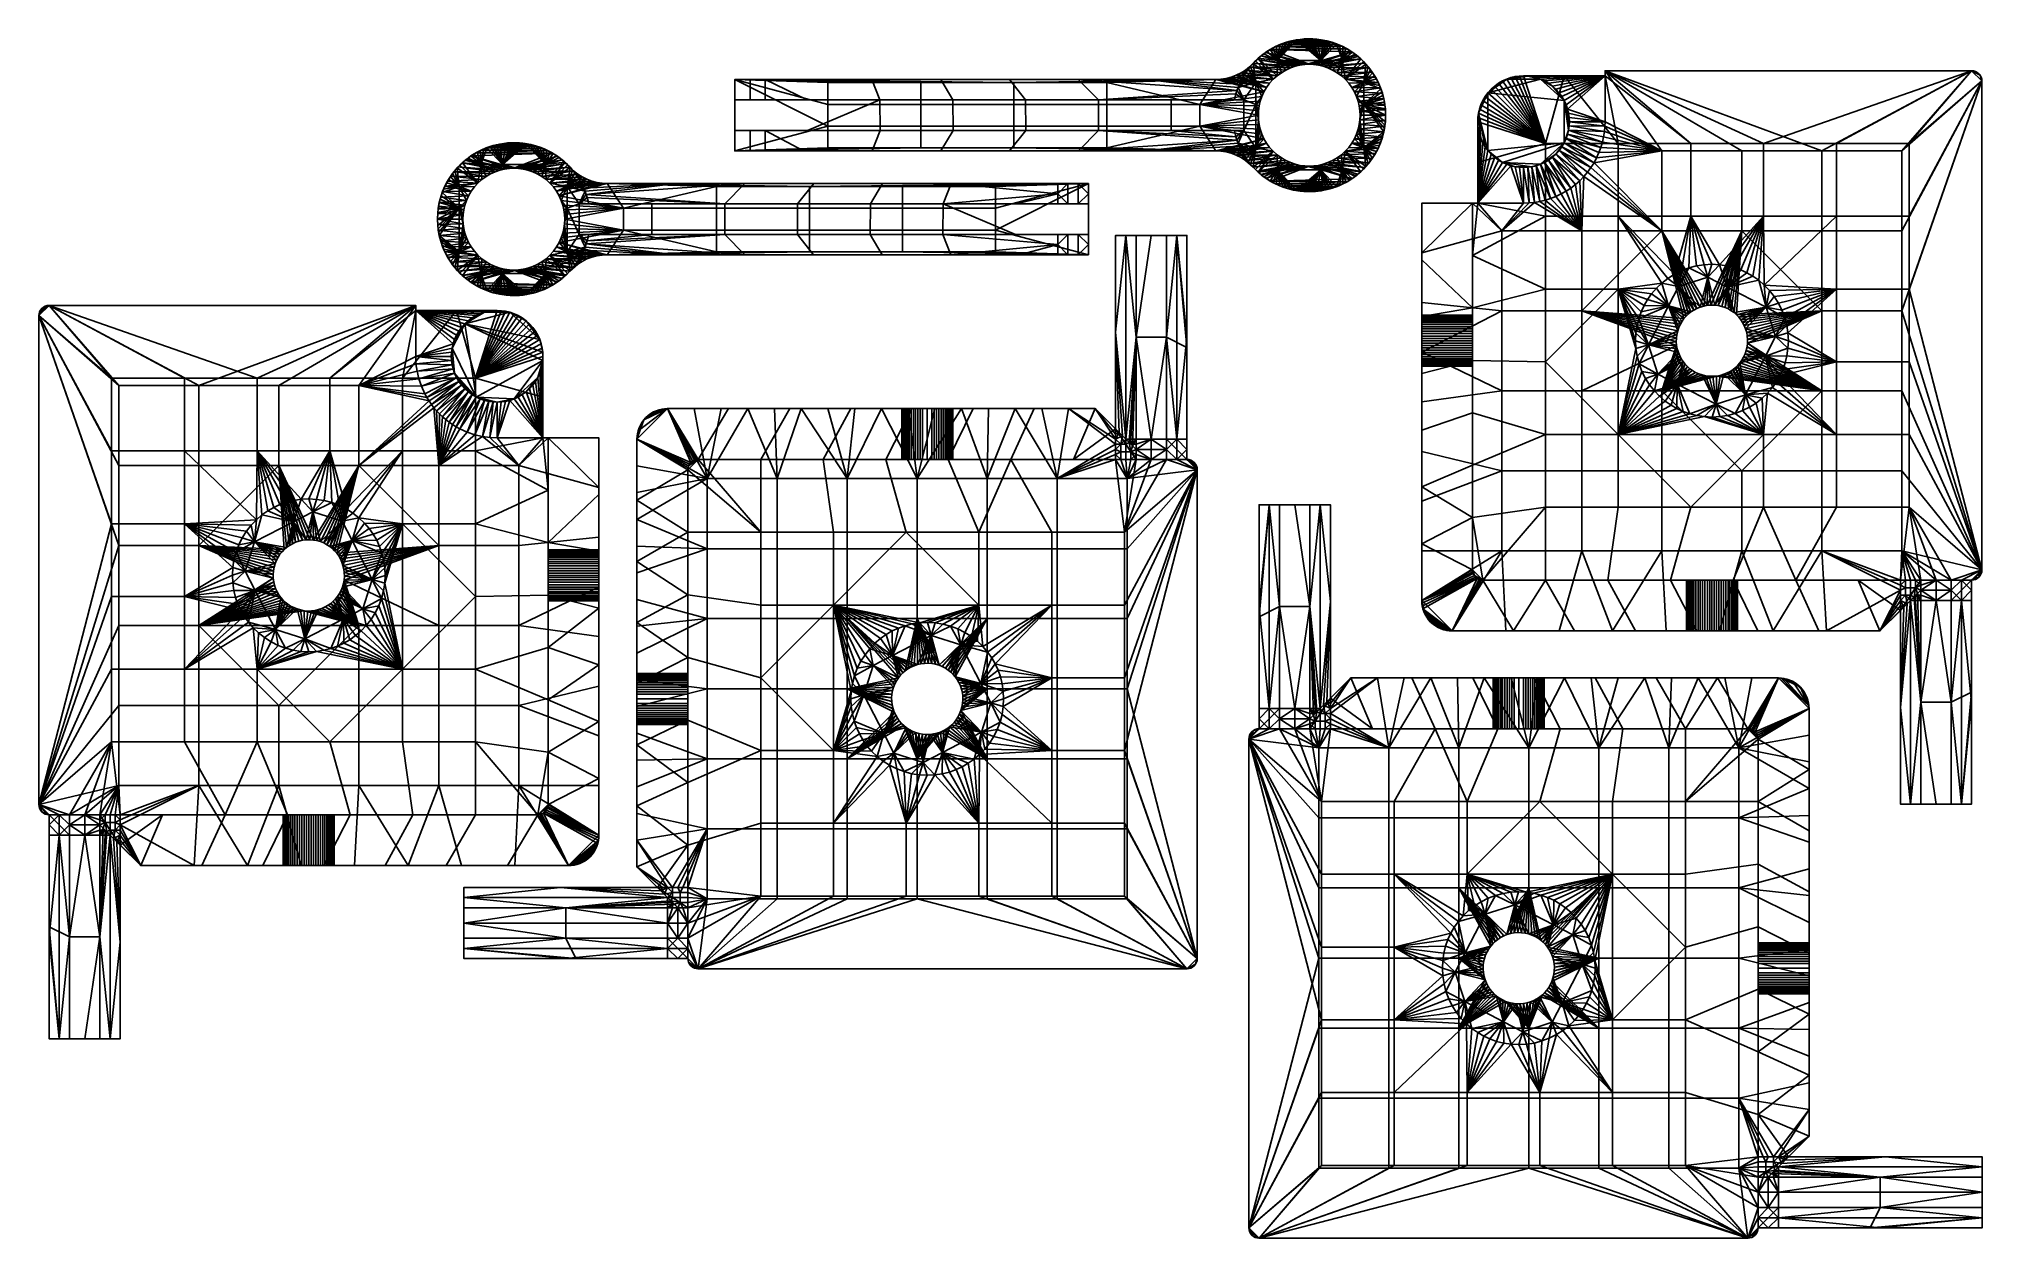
# Model space of a CAD drawing. Header units: millimetres. Extents: x -1248 to -1057, y -886 to -769.
import ezdxf

# ---------------------------------------------------------------- set-up
doc = ezdxf.new("R2010")
doc.units = ezdxf.units.MM
doc.header["$MEASUREMENT"] = 0
doc.layers.add('Print', color=40, linetype='Continuous', true_color=0xffbf00)

msp = doc.modelspace()

# ---------------------------------------------------------------- meshes
at = {"layer": 'Print'}
mesh = msp.add_polyface(dxfattribs=at)
corners = [(-1123.74, -768.78, 12), (-1124.16, -768.84, 12), (-1124.08, -768.83, 18.5), (-1123.75, -768.78, 18.5), (-1123.33, -768.74, 12), (-1123.41, -768.75, 18.5), (-1124.58, -768.93, 12), (-1125, -769.04, 12), (-1125.1, -769.07, 18.5), (-1124.76, -768.97, 18.5), (-1125.42, -769.17, 12), (-1125.83, -769.34, 12), (-1125.76, -769.31, 18.5), (-1125.43, -769.18, 18.5), (-1126.23, -769.52, 12), (-1126.63, -769.74, 12), (-1126.72, -769.79, 18.5), (-1126.41, -769.61, 18.5), (-1126.09, -769.45, 18.5), (-1124.42, -768.89, 18.5), (-1127.02, -769.98, 18.5), (-1125.98, -770.87, 18.5), (-1126.72, -769.79, 18.5), (-1125.43, -769.18, 18.5), (-1125.76, -769.31, 18.5), (-1126.09, -769.45, 18.5), (-1126.41, -769.61, 18.5), (-1124.42, -768.89, 18.5), (-1124.76, -768.97, 18.5), (-1125.1, -769.07, 18.5), (-1124.08, -768.83, 18.5), (-1124.54, -768.92), (-1124.54, -768.92, 2), (-1123.98, -768.81, 2), (-1123.98, -768.81), (-1123.4, -768.75), (-1123.4, -768.75, 2), (-1125.1, -769.07), (-1125.65, -769.26), (-1125.65, -769.26, 2), (-1125.1, -769.07, 2), (-1126.17, -769.49), (-1126.67, -769.76), (-1126.67, -769.76, 2), (-1126.17, -769.49, 2), (-1121.16, -768.93), (-1125.1, -769.07), (-1124.54, -768.92), (-1125.65, -769.26), (-1119.65, -769.46), (-1126.17, -769.49), (-1120.14, -769.25), (-1121.71, -768.82), (-1123.98, -768.81), (-1126.67, -769.76), (-1122.87, -771.23), (-1127.14, -770.06), (-1123.32, -771.25), (-1127.59, -770.4), (-1119.16, -769.71), (-1123.4, -768.75, 2), (-1123.98, -768.81, 2), (-1123.74, -768.78, 12), (-1123.33, -768.74, 12), (-1124.54, -768.92, 2), (-1125.1, -769.07, 2), (-1125, -769.04, 12), (-1124.58, -768.93, 12), (-1125.65, -769.26, 2), (-1126.17, -769.49, 2), (-1126.23, -769.52, 12), (-1125.83, -769.34, 12), (-1126.67, -769.76, 2), (-1126.63, -769.74, 12), (-1125.42, -769.17, 12), (-1124.16, -768.84, 12)]
mesh.append_faces([[corners[k] for k in face] for face in [(0, 1, 2, 3), (4, 0, 3, 5), (6, 7, 8, 9), (10, 11, 12, 13), (7, 10, 13, 8), (14, 15, 16, 17), (11, 14, 18, 12), (1, 6, 19, 2), (6, 9, 19, 19), (17, 18, 14, 14), (20, 21, 22, 22), (21, 23, 24, 24), (25, 21, 24, 24), (21, 25, 26, 26), (22, 21, 26, 26), (21, 27, 28, 28), (21, 29, 23, 23), (27, 21, 30, 30), (29, 21, 28, 28), (31, 32, 33, 34), (35, 34, 33, 36), (37, 38, 39, 40), (41, 42, 43, 44), (41, 44, 39, 38), (31, 37, 40, 32), (45, 46, 47, 47), (48, 49, 50, 50), (46, 51, 48, 48), (52, 47, 53, 53), (54, 55, 56, 56), (57, 58, 56, 56), (50, 59, 54, 54), (60, 61, 62, 63), (64, 65, 66, 67), (68, 69, 70, 71), (69, 72, 73, 70), (65, 68, 74, 66), (61, 64, 67, 75), (61, 75, 62, 62), (71, 74, 68, 68)]])
mesh = msp.add_polyface(dxfattribs=at)
corners = [(-1121.49, -768.86, 12), (-1122.12, -768.77, 12), (-1122.12, -768.77, 18.5), (-1121.49, -768.86, 18.5), (-1122.52, -768.74, 12), (-1122.92, -768.73, 12), (-1123.33, -768.74, 12), (-1123.41, -768.75, 18.5), (-1123.08, -768.73, 18.5), (-1122.76, -768.73, 18.5), (-1122.87, -771.23, 12), (-1122.43, -771.25, 12), (-1122.43, -771.25, 18.5), (-1122.87, -771.23, 18.5), (-1121.96, -771.31, 12), (-1121.96, -771.31, 18.5), (-1123.32, -771.25, 18.5), (-1123.32, -771.25, 12), (-1121.74, -770.87, 18.5), (-1123.32, -771.25, 18.5), (-1122.87, -771.23, 18.5), (-1124.08, -768.83, 18.5), (-1125.98, -770.87, 18.5), (-1123.75, -768.78, 18.5), (-1123.41, -768.75, 18.5), (-1123.08, -768.73, 18.5), (-1122.43, -771.25, 18.5), (-1121.96, -771.31, 18.5), (-1121.5, -771.42, 18.5), (-1122.76, -768.73, 18.5), (-1122.12, -768.77, 18.5), (-1121.71, -768.82), (-1122.26, -768.76), (-1122.26, -768.76, 2), (-1121.71, -768.82, 2), (-1122.83, -768.73), (-1123.4, -768.75), (-1123.4, -768.75, 2), (-1122.83, -768.73, 2), (-1122.87, -771.23), (-1122.43, -771.25), (-1122.43, -771.25, 2), (-1122.87, -771.23, 2), (-1121.96, -771.31), (-1121.96, -771.31, 2), (-1123.32, -771.25), (-1123.32, -771.25, 2), (-1120.64, -769.07), (-1120.14, -769.25), (-1125.1, -769.07), (-1119.16, -769.71), (-1118.69, -770), (-1126.67, -769.76), (-1121.16, -768.93), (-1122.26, -768.76), (-1123.4, -768.75), (-1122.83, -768.73), (-1123.98, -768.81), (-1121.71, -768.82), (-1124.54, -768.92), (-1122.87, -771.23), (-1121.71, -768.82, 2), (-1122.26, -768.76, 2), (-1122.12, -768.77, 12), (-1121.49, -768.86, 12), (-1122.83, -768.73, 2), (-1123.4, -768.75, 2), (-1123.33, -768.74, 12), (-1122.92, -768.73, 12), (-1122.52, -768.74, 12), (-1122.87, -771.23, 2), (-1122.43, -771.25, 2), (-1122.43, -771.25, 12), (-1122.87, -771.23, 12), (-1121.96, -771.31, 2), (-1121.96, -771.31, 12), (-1123.32, -771.25, 2), (-1123.32, -771.25, 12)]
mesh.append_faces([[corners[k] for k in face] for face in [(0, 1, 2, 3), (2, 1, 4, 4), (5, 6, 7, 8), (9, 4, 5, 5), (5, 8, 9, 9), (9, 2, 4, 4), (10, 11, 12, 13), (11, 14, 15, 12), (10, 13, 16, 17), (18, 19, 20, 20), (21, 22, 18, 18), (21, 18, 23, 23), (18, 24, 23, 23), (25, 24, 18, 18), (18, 26, 27, 27), (28, 18, 27, 27), (29, 25, 18, 18), (29, 18, 30, 30), (18, 20, 26, 26), (31, 32, 33, 34), (35, 36, 37, 38), (32, 35, 38, 33), (39, 40, 41, 42), (40, 43, 44, 41), (45, 39, 42, 46), (47, 48, 49, 49), (50, 51, 52, 52), (49, 53, 47, 47), (54, 55, 56, 56), (57, 54, 58, 58), (53, 59, 58, 58), (60, 52, 51, 51), (57, 55, 54, 54), (61, 62, 63, 64), (65, 66, 67, 68), (62, 65, 68, 69), (62, 69, 63, 63), (70, 71, 72, 73), (71, 74, 75, 72), (76, 70, 73, 77)]])
mesh = msp.add_polyface(dxfattribs=at)
corners = [(-1119.89, -769.35, 12), (-1120.21, -769.22, 12), (-1120.21, -769.22, 18.5), (-1119.89, -769.35, 18.5), (-1120.53, -769.11, 12), (-1120.85, -769.01, 12), (-1120.85, -769.01, 18.5), (-1120.53, -769.11, 18.5), (-1121.17, -768.93, 12), (-1121.17, -768.93, 18.5), (-1121.49, -768.86, 12), (-1121.49, -768.86, 18.5), (-1121.5, -771.42, 12), (-1121.5, -771.42, 18.5), (-1121.96, -771.31, 18.5), (-1121.96, -771.31, 12), (-1121.03, -771.58, 12), (-1120.58, -771.79, 12), (-1120.58, -771.79, 18.5), (-1121.03, -771.58, 18.5), (-1120.14, -772.05, 12), (-1120.14, -772.05, 18.5), (-1119.62, -770.87, 18.5), (-1121.74, -770.87, 18.5), (-1121.03, -771.58, 18.5), (-1121.5, -771.42, 18.5), (-1120.58, -771.79, 18.5), (-1120.14, -772.05, 18.5), (-1120.85, -769.01, 18.5), (-1120.53, -769.11, 18.5), (-1121.17, -768.93, 18.5), (-1122.12, -768.77, 18.5), (-1121.49, -768.86, 18.5), (-1120.21, -769.22, 18.5), (-1120.64, -769.07), (-1121.16, -768.93), (-1121.16, -768.93, 2), (-1120.64, -769.07, 2), (-1121.71, -768.82), (-1121.71, -768.82, 2), (-1120.14, -769.25), (-1120.14, -769.25, 2), (-1121.96, -771.31), (-1121.5, -771.42), (-1121.5, -771.42, 2), (-1121.96, -771.31, 2), (-1121.03, -771.58), (-1120.58, -771.79), (-1120.58, -771.79, 2), (-1121.03, -771.58, 2), (-1120.14, -772.05), (-1120.14, -772.05, 2), (-1119.65, -769.46), (-1125.65, -769.26), (-1120.14, -769.25), (-1119.16, -769.71), (-1126.17, -769.49), (-1118.69, -770), (-1122.43, -771.25), (-1122.87, -771.23), (-1121.5, -771.42), (-1117.4, -771.1), (-1121.03, -771.58), (-1121.96, -771.31), (-1117.81, -770.7), (-1118.24, -770.33), (-1120.14, -769.25, 2), (-1120.64, -769.07, 2), (-1120.53, -769.11, 12), (-1120.21, -769.22, 12), (-1121.16, -768.93, 2), (-1121.17, -768.93, 12), (-1120.85, -769.01, 12), (-1121.71, -768.82, 2), (-1121.49, -768.86, 12), (-1121.96, -771.31, 2), (-1121.5, -771.42, 2), (-1121.5, -771.42, 12), (-1121.96, -771.31, 12), (-1121.03, -771.58, 2), (-1120.58, -771.79, 2), (-1120.58, -771.79, 12), (-1121.03, -771.58, 12), (-1120.14, -772.05, 2), (-1120.14, -772.05, 12)]
mesh.append_faces([[corners[k] for k in face] for face in [(0, 1, 2, 3), (4, 5, 6, 7), (1, 4, 7, 2), (5, 8, 9, 6), (8, 10, 11, 9), (12, 13, 14, 15), (16, 17, 18, 19), (17, 20, 21, 18), (16, 19, 13, 12), (22, 23, 24, 24), (23, 25, 24, 24), (26, 22, 24, 24), (27, 22, 26, 26), (28, 23, 29, 29), (30, 23, 28, 28), (31, 23, 32, 32), (32, 23, 30, 30), (23, 33, 29, 29), (22, 33, 23, 23), (34, 35, 36, 37), (35, 38, 39, 36), (40, 34, 37, 41), (42, 43, 44, 45), (46, 47, 48, 49), (47, 50, 51, 48), (43, 46, 49, 44), (52, 53, 54, 54), (55, 56, 52, 52), (57, 58, 59, 59), (60, 61, 62, 62), (63, 64, 60, 60), (58, 65, 63, 63), (66, 67, 68, 69), (67, 70, 71, 72), (70, 73, 74, 71), (72, 68, 67, 67), (75, 76, 77, 78), (79, 80, 81, 82), (80, 83, 84, 81), (76, 79, 82, 77)]])
mesh = msp.add_polyface(dxfattribs=at)
corners = [(-1127.01, -769.97, 12), (-1127.38, -770.23, 12), (-1127.32, -770.19, 18.5), (-1127.02, -769.98, 18.5), (-1126.63, -769.74, 12), (-1126.72, -769.79, 18.5), (-1127.73, -770.51, 12), (-1128.06, -770.81, 12), (-1128.14, -770.89, 18.5), (-1127.88, -770.64, 18.5), (-1128.37, -771.13, 12), (-1128.39, -771.15, 18.5), (-1128.85, -771.69, 12), (-1128.85, -771.69, 18.5), (-1128.63, -771.42, 18.5), (-1128.63, -771.42, 12), (-1127.6, -770.41, 18.5), (-1128.85, -771.69, 18.5), (-1128.1, -773.02, 18.5), (-1128.63, -771.42, 18.5), (-1126.41, -772.69, 18.5), (-1128.14, -770.89, 18.5), (-1128.39, -771.15, 18.5), (-1127.88, -770.64, 18.5), (-1125.98, -770.87, 18.5), (-1127.6, -770.41, 18.5), (-1126.03, -772.35, 18.5), (-1127.02, -769.98, 18.5), (-1127.32, -770.19, 18.5), (-1127.14, -770.06), (-1127.59, -770.4), (-1127.59, -770.4, 2), (-1127.14, -770.06, 2), (-1128.37, -771.13, 1), (-1128, -770.75), (-1128.37, -771.13), (-1128, -770.75, 2), (-1126.67, -769.76), (-1126.67, -769.76, 2), (-1128.37, -771.13, 2), (-1128.37, -771.13, 1), (-1128.37, -771.13), (-1128.73, -771.48), (-1128.73, -771.48, 2), (-1128.37, -771.13, 2), (-1125.61, -772.05), (-1126.03, -772.35), (-1129.14, -771.8), (-1128.37, -771.13), (-1124.71, -771.58), (-1128.73, -771.48), (-1128, -770.75), (-1124.25, -771.42), (-1127.14, -770.06, 2), (-1127.59, -770.4, 2), (-1127.38, -770.23, 12), (-1127.01, -769.97, 12), (-1128.37, -771.13, 7), (-1128, -770.75, 2), (-1128.37, -771.13, 2), (-1128.06, -770.81, 12), (-1127.73, -770.51, 12), (-1126.67, -769.76, 2), (-1126.63, -769.74, 12), (-1128.37, -771.13, 12), (-1128.37, -771.13, 7), (-1128.37, -771.13, 2), (-1128.73, -771.48, 2), (-1128.73, -771.48, 12), (-1128.37, -771.13, 12), (-1128.73, -771.48, 12), (-1128.63, -771.42, 12), (-1128.37, -771.13, 12), (-1128.85, -771.69, 12)]
mesh.append_faces([[corners[k] for k in face] for face in [(0, 1, 2, 3), (4, 0, 3, 5), (6, 7, 8, 9), (7, 10, 11, 8), (12, 13, 14, 15), (10, 15, 14, 11), (1, 6, 16, 2), (6, 9, 16, 16), (17, 18, 19, 19), (20, 21, 22, 22), (20, 23, 21, 21), (24, 25, 23, 23), (20, 26, 23, 23), (26, 24, 23, 23), (24, 27, 28, 28), (29, 30, 31, 32), (33, 34, 35, 35), (30, 34, 36, 31), (37, 29, 32, 38), (36, 34, 33, 33), (33, 39, 36, 36), (40, 41, 42, 42), (43, 44, 40, 40), (42, 43, 40, 40), (45, 46, 47, 47), (48, 49, 50, 50), (50, 45, 47, 47), (51, 52, 48, 48), (53, 54, 55, 56), (57, 58, 59, 59), (54, 58, 60, 61), (62, 53, 56, 63), (60, 58, 57, 57), (57, 64, 60, 60), (61, 55, 54, 54), (65, 66, 67, 67), (68, 69, 65, 65), (67, 68, 65, 65), (70, 71, 72, 72), (71, 70, 73, 73)]])
mesh = msp.add_polyface(dxfattribs=at)
corners = [(-1126.03, -772.35, 12), (-1126.03, -772.35, 18.5), (-1126.41, -772.69, 18.5), (-1126.41, -772.69, 12), (-1125.17, -771.79, 12), (-1125.17, -771.79, 18.5), (-1125.61, -772.05, 18.5), (-1125.61, -772.05, 12), (-1124.25, -771.42, 12), (-1124.25, -771.42, 18.5), (-1124.71, -771.58, 18.5), (-1124.71, -771.58, 12), (-1123.78, -771.31, 12), (-1123.32, -771.25, 12), (-1123.32, -771.25, 18.5), (-1123.78, -771.31, 18.5), (-1126.76, -773.08, 18.5), (-1126.76, -773.08, 12), (-1127.32, -770.19, 18.5), (-1127.6, -770.41, 18.5), (-1125.98, -770.87, 18.5), (-1126.03, -772.35, 18.5), (-1125.61, -772.05, 18.5), (-1125.17, -771.79, 18.5), (-1124.71, -771.58, 18.5), (-1124.25, -771.42, 18.5), (-1123.32, -771.25, 18.5), (-1123.78, -771.31, 18.5), (-1121.74, -770.87, 18.5), (-1126.41, -772.69), (-1126.03, -772.35), (-1126.03, -772.35, 2), (-1126.41, -772.69, 2), (-1125.61, -772.05), (-1125.17, -771.79), (-1125.17, -771.79, 2), (-1125.61, -772.05, 2), (-1124.71, -771.58), (-1124.25, -771.42), (-1124.25, -771.42, 2), (-1124.71, -771.58, 2), (-1123.78, -771.31), (-1123.32, -771.25), (-1123.32, -771.25, 2), (-1123.78, -771.31, 2), (-1126.76, -773.08), (-1126.76, -773.08, 2), (-1123.32, -771.25), (-1127.14, -770.06), (-1122.87, -771.23), (-1123.78, -771.31), (-1124.25, -771.42), (-1128, -770.75), (-1127.59, -770.4), (-1128.37, -771.13), (-1124.71, -771.58), (-1125.17, -771.79), (-1128.73, -771.48), (-1125.61, -772.05), (-1126.41, -772.69, 2), (-1126.03, -772.35, 2), (-1126.03, -772.35, 12), (-1126.41, -772.69, 12), (-1125.61, -772.05, 2), (-1125.17, -771.79, 2), (-1125.17, -771.79, 12), (-1125.61, -772.05, 12), (-1124.71, -771.58, 2), (-1124.25, -771.42, 2), (-1124.25, -771.42, 12), (-1124.71, -771.58, 12), (-1123.78, -771.31, 2), (-1123.32, -771.25, 2), (-1123.32, -771.25, 12), (-1123.78, -771.31, 12), (-1126.76, -773.08, 2), (-1126.76, -773.08, 12)]
mesh.append_faces([[corners[k] for k in face] for face in [(0, 1, 2, 3), (4, 5, 6, 7), (7, 6, 1, 0), (8, 9, 10, 11), (12, 13, 14, 15), (8, 12, 15, 9), (11, 10, 5, 4), (3, 2, 16, 17), (18, 19, 20, 20), (20, 21, 22, 22), (23, 20, 22, 22), (20, 24, 25, 25), (20, 23, 24, 24), (26, 20, 27, 27), (27, 20, 25, 25), (28, 20, 26, 26), (29, 30, 31, 32), (33, 34, 35, 36), (30, 33, 36, 31), (37, 38, 39, 40), (41, 42, 43, 44), (38, 41, 44, 39), (34, 37, 40, 35), (45, 29, 32, 46), (47, 48, 49, 49), (50, 51, 52, 52), (53, 47, 50, 50), (54, 51, 55, 55), (55, 56, 57, 57), (57, 56, 58, 58), (53, 50, 52, 52), (59, 60, 61, 62), (63, 64, 65, 66), (60, 63, 66, 61), (67, 68, 69, 70), (71, 72, 73, 74), (68, 71, 74, 69), (64, 67, 70, 65), (75, 59, 62, 76)]])
mesh = msp.add_polyface(dxfattribs=at)
corners = [(-1118.37, -770.23, 12), (-1118.66, -770.02, 12), (-1118.66, -770.02, 18.5), (-1118.37, -770.23, 18.5), (-1118.96, -769.83, 12), (-1118.96, -769.83, 18.5), (-1119.27, -769.66, 12), (-1119.58, -769.49, 12), (-1119.58, -769.49, 18.5), (-1119.27, -769.66, 18.5), (-1119.89, -769.35, 12), (-1119.89, -769.35, 18.5), (-1120.14, -772.05, 12), (-1119.72, -772.35, 12), (-1119.72, -772.35, 18.5), (-1120.14, -772.05, 18.5), (-1119.34, -772.69, 12), (-1119.34, -772.69, 18.5), (-1118.99, -773.08, 18.5), (-1117.5, -773.02, 18.5), (-1119.34, -772.69, 18.5), (-1119.62, -770.87, 18.5), (-1119.72, -772.35, 18.5), (-1117.82, -770.69, 18.5), (-1120.14, -772.05, 18.5), (-1118.96, -769.83, 18.5), (-1118.66, -770.02, 18.5), (-1118.37, -770.23, 18.5), (-1119.27, -769.66, 18.5), (-1119.89, -769.35, 18.5), (-1120.21, -769.22, 18.5), (-1119.58, -769.49, 18.5), (-1118.09, -770.45, 18.5), (-1118.69, -770), (-1119.16, -769.71), (-1119.16, -769.71, 2), (-1118.69, -770, 2), (-1119.65, -769.46), (-1120.14, -769.25), (-1120.14, -769.25, 2), (-1119.65, -769.46, 2), (-1120.14, -772.05), (-1119.72, -772.35), (-1119.72, -772.35, 2), (-1120.14, -772.05, 2), (-1119.34, -772.69), (-1118.99, -773.08), (-1118.99, -773.08, 2), (-1119.34, -772.69, 2), (-1118.24, -770.33), (-1117.81, -770.7), (-1121.96, -771.31), (-1117.4, -771.1), (-1117.02, -771.54), (-1121.03, -771.58), (-1121.5, -771.42), (-1122.43, -771.25), (-1118.69, -770), (-1120.58, -771.79), (-1120.14, -772.05), (-1119.72, -772.35), (-1116.37, -772.49), (-1119.34, -772.69), (-1116.68, -772.01), (-1119.16, -769.71, 2), (-1119.65, -769.46, 2), (-1119.58, -769.49, 12), (-1119.27, -769.66, 12), (-1120.14, -769.25, 2), (-1119.89, -769.35, 12), (-1118.69, -770, 2), (-1118.96, -769.83, 12), (-1118.66, -770.02, 12), (-1120.21, -769.22, 12), (-1120.14, -772.05, 2), (-1119.72, -772.35, 2), (-1119.72, -772.35, 12), (-1120.14, -772.05, 12), (-1119.34, -772.69, 2), (-1118.99, -773.08, 2), (-1118.99, -773.08, 12), (-1119.34, -772.69, 12)]
mesh.append_faces([[corners[k] for k in face] for face in [(0, 1, 2, 3), (1, 4, 5, 2), (6, 7, 8, 9), (4, 6, 9, 5), (7, 10, 11, 8), (12, 13, 14, 15), (16, 17, 14, 13), (18, 19, 20, 20), (21, 22, 20, 20), (23, 21, 20, 20), (22, 21, 24, 24), (25, 21, 26, 26), (21, 27, 26, 26), (28, 21, 25, 25), (29, 30, 21, 21), (21, 31, 29, 29), (21, 28, 31, 31), (21, 32, 27, 27), (33, 34, 35, 36), (37, 38, 39, 40), (34, 37, 40, 35), (41, 42, 43, 44), (45, 46, 47, 48), (45, 48, 43, 42), (49, 50, 51, 51), (52, 53, 54, 54), (52, 55, 50, 50), (56, 57, 49, 49), (58, 53, 59, 59), (60, 61, 62, 62), (59, 63, 60, 60), (58, 54, 53, 53), (64, 65, 66, 67), (65, 68, 69, 66), (70, 64, 71, 72), (68, 73, 69, 69), (67, 71, 64, 64), (74, 75, 76, 77), (78, 79, 80, 81), (75, 78, 81, 76)]])
mesh = msp.add_polyface(dxfattribs=at)
corners = [(-1116.28, -772.66, 12), (-1116.45, -772.35, 12), (-1116.45, -772.35, 18.5), (-1116.28, -772.66, 18.5), (-1116.65, -772.05, 12), (-1116.85, -771.76, 12), (-1116.85, -771.76, 18.5), (-1116.65, -772.05, 18.5), (-1116.12, -772.98, 12), (-1116.12, -772.98, 18.5), (-1117.08, -771.47, 12), (-1117.31, -771.2, 12), (-1117.31, -771.2, 18.5), (-1117.08, -771.47, 18.5), (-1117.56, -770.94, 12), (-1117.56, -770.94, 18.5), (-1117.82, -770.69, 12), (-1118.09, -770.45, 12), (-1118.09, -770.45, 18.5), (-1117.82, -770.69, 18.5), (-1118.37, -770.23, 12), (-1118.37, -770.23, 18.5), (-1117.56, -770.94, 18.5), (-1119.34, -772.69, 18.5), (-1117.31, -771.2, 18.5), (-1117.82, -770.69, 18.5), (-1117.08, -771.47, 18.5), (-1117.5, -773.02, 18.5), (-1118.09, -770.45, 18.5), (-1119.62, -770.87, 18.5), (-1116.45, -772.35, 18.5), (-1116.28, -772.66, 18.5), (-1116.85, -771.76, 18.5), (-1116.65, -772.05, 18.5), (-1116.37, -772.49), (-1116.68, -772.01), (-1116.68, -772.01, 2), (-1116.37, -772.49, 2), (-1116.1, -773.01, 2), (-1116.1, -773.01), (-1117.02, -771.54), (-1117.4, -771.1), (-1117.4, -771.1, 2), (-1117.02, -771.54, 2), (-1117.81, -770.7), (-1118.24, -770.33), (-1118.24, -770.33, 2), (-1117.81, -770.7, 2), (-1118.69, -770), (-1118.69, -770, 2), (-1116.37, -772.49), (-1116.1, -773.01), (-1119.34, -772.69), (-1119.72, -772.35), (-1116.68, -772.01), (-1120.14, -772.05), (-1117.02, -771.54), (-1116.37, -772.49, 2), (-1116.68, -772.01, 2), (-1116.65, -772.05, 12), (-1116.45, -772.35, 12), (-1117.02, -771.54, 2), (-1116.85, -771.76, 12), (-1116.1, -773.01, 2), (-1116.28, -772.66, 12), (-1116.12, -772.98, 12), (-1117.4, -771.1, 2), (-1117.81, -770.7, 2), (-1117.82, -770.69, 12), (-1117.56, -770.94, 12), (-1118.24, -770.33, 2), (-1118.09, -770.45, 12), (-1118.69, -770, 2), (-1118.66, -770.02, 12), (-1118.37, -770.23, 12), (-1117.31, -771.2, 12), (-1117.08, -771.47, 12)]
mesh.append_faces([[corners[k] for k in face] for face in [(0, 1, 2, 3), (4, 5, 6, 7), (1, 4, 7, 2), (8, 0, 3, 9), (10, 11, 12, 13), (11, 14, 15, 12), (16, 17, 18, 19), (14, 16, 19, 15), (17, 20, 21, 18), (5, 10, 13, 6), (22, 23, 24, 24), (23, 22, 25, 25), (26, 24, 27, 27), (28, 29, 25, 25), (24, 23, 27, 27), (30, 27, 31, 31), (26, 27, 32, 32), (27, 33, 32, 32), (30, 33, 27, 27), (34, 35, 36, 37), (34, 37, 38, 39), (40, 41, 42, 43), (44, 45, 46, 47), (44, 47, 42, 41), (45, 48, 49, 46), (35, 40, 43, 36), (50, 51, 52, 52), (50, 53, 54, 54), (55, 56, 54, 54), (57, 58, 59, 60), (58, 61, 62, 59), (63, 57, 64, 65), (66, 67, 68, 69), (67, 70, 71, 68), (70, 72, 73, 74), (61, 66, 75, 76), (57, 60, 64, 64), (66, 69, 75, 75), (76, 62, 61, 61), (74, 71, 70, 70)]])
mesh = msp.add_polyface(dxfattribs=at)
corners = [(-1179.28, -772.73, 2), (-1179.28, -772.73), (-1179.28, -774.73, 2), (-1179.28, -777.73, 2), (-1179.28, -779.73, 2), (-1179.28, -779.73), (-1176.33, -779.73, 2), (-1179.28, -779.73, 2), (-1179.28, -779.73), (-1173.38, -779.73, 2), (-1179.28, -772.73), (-1176.33, -772.73, 2), (-1173.38, -772.73, 2), (-1179.28, -772.73, 2), (-1170.43, -772.73, 2), (-1179.28, -774.73, 5.5), (-1179.28, -774.73, 2), (-1172.18, -774.73, 3.43), (-1172.18, -774.73, 4.86), (-1172.18, -774.73, 7.71), (-1179.28, -774.73, 9), (-1172.18, -774.73, 10.57), (-1176.28, -774.73, 12), (-1177.78, -774.73, 10.5), (-1172.18, -774.73, 9.14), (-1179.28, -777.73, 2), (-1179.28, -777.73, 5.5), (-1172.14, -777.73, 4.86), (-1172.14, -777.73, 3.43), (-1172.14, -777.73, 6.29), (-1172.14, -777.73, 7.71), (-1177.78, -777.73, 10.5), (-1172.14, -777.73, 9.14), (-1179.28, -777.73, 9), (-1176.28, -777.73, 12), (-1172.14, -777.73, 10.57), (-1172.53, -779.73, 3.43), (-1179.28, -779.73, 2), (-1176.33, -779.73, 2), (-1179.28, -779.73, 5.5), (-1179.28, -779.73, 9), (-1172.53, -779.73, 6.29), (-1172.53, -779.73, 7.71), (-1172.53, -779.73, 10.57), (-1176.28, -779.73, 12), (-1177.78, -779.73, 10.5), (-1172.53, -779.73, 9.14), (-1176.33, -772.73, 2), (-1179.28, -772.73, 2), (-1172.57, -772.73, 3.43), (-1179.28, -772.73, 5.5), (-1172.57, -772.73, 9.14), (-1172.57, -772.73, 7.71), (-1179.28, -772.73, 9), (-1177.78, -772.73, 10.5), (-1176.28, -772.73, 12), (-1172.57, -772.73, 10.57), (-1179.28, -777.73, 5.5), (-1179.28, -777.73, 2), (-1179.28, -779.73, 2), (-1179.28, -779.73, 5.5), (-1179.28, -777.73, 9), (-1179.28, -779.73, 9), (-1179.28, -772.73, 5.5), (-1179.28, -772.73, 2), (-1179.28, -774.73, 2), (-1179.28, -774.73, 5.5), (-1179.28, -772.73, 9), (-1179.28, -774.73, 9), (-1177.78, -777.73, 10.5), (-1179.28, -777.73, 9), (-1179.28, -779.73, 9), (-1177.78, -779.73, 10.5), (-1176.28, -777.73, 12), (-1176.28, -779.73, 12), (-1177.78, -772.73, 10.5), (-1179.28, -772.73, 9), (-1179.28, -774.73, 9), (-1177.78, -774.73, 10.5), (-1176.28, -772.73, 12), (-1176.28, -774.73, 12)]
mesh.append_faces([[corners[k] for k in face] for face in [(0, 1, 2, 2), (3, 2, 1, 1), (4, 3, 5, 5), (1, 5, 3, 3), (6, 7, 8, 8), (8, 9, 6, 6), (10, 11, 12, 12), (10, 13, 11, 11), (12, 14, 10, 10), (15, 16, 17, 18), (15, 19, 20, 20), (21, 22, 23, 23), (20, 24, 23, 23), (25, 26, 27, 28), (29, 27, 26, 26), (30, 29, 26, 26), (31, 32, 33, 33), (34, 35, 31, 31), (33, 30, 26, 26), (36, 37, 38, 38), (37, 36, 39, 39), (40, 39, 41, 42), (43, 44, 45, 45), (40, 46, 45, 45), (46, 43, 45, 45), (47, 48, 49, 49), (48, 50, 49, 49), (51, 52, 53, 53), (50, 53, 52, 52), (54, 51, 53, 53), (55, 56, 54, 54), (57, 58, 59, 60), (61, 57, 60, 62), (63, 64, 65, 66), (67, 63, 66, 68), (69, 70, 71, 72), (73, 69, 72, 74), (75, 76, 77, 78), (79, 75, 78, 80)]])
mesh = msp.add_polyface(dxfattribs=at)
corners = [(-1179.28, -779.73), (-1170.43, -779.73, 2), (-1173.38, -779.73, 2), (-1167.47, -779.73, 2), (-1164.52, -779.73, 2), (-1161.57, -779.73, 2), (-1164.52, -772.73, 2), (-1161.57, -772.73, 2), (-1179.28, -772.73), (-1167.47, -772.73, 2), (-1170.43, -772.73, 2), (-1179.28, -772.73), (-1170.15, -773.02), (-1170.15, -775.16), (-1170.15, -777.3), (-1170.15, -779.44), (-1179.28, -779.73), (-1161.02, -779.44), (-1165.03, -774.73, 2), (-1179.28, -774.73, 2), (-1179.28, -777.73, 2), (-1172.14, -777.73, 2), (-1179.28, -774.73, 2), (-1165.03, -774.73, 2), (-1165.03, -774.73, 3.43), (-1172.18, -774.73, 3.43), (-1172.18, -774.73, 6.29), (-1179.28, -774.73, 5.5), (-1172.18, -774.73, 4.86), (-1172.18, -774.73, 7.71), (-1172.18, -774.73, 9.14), (-1179.28, -774.73, 9), (-1172.18, -774.73, 10.57), (-1177.78, -774.73, 10.5), (-1176.28, -774.73, 12), (-1172.18, -774.73, 12), (-1172.14, -777.73, 2), (-1179.28, -777.73, 2), (-1172.14, -777.73, 3.43), (-1172.14, -777.73, 7.71), (-1179.28, -777.73, 9), (-1172.14, -777.73, 9.14), (-1177.78, -777.73, 10.5), (-1172.14, -777.73, 10.57), (-1165, -777.73, 12), (-1176.28, -777.73, 12), (-1172.53, -779.73, 3.43), (-1176.33, -779.73, 2), (-1173.38, -779.73, 2), (-1172.53, -779.73, 4.86), (-1179.28, -779.73, 5.5), (-1172.53, -779.73, 6.29), (-1170.43, -779.73, 2), (-1172.53, -779.73, 9.14), (-1179.28, -779.73, 9), (-1172.53, -779.73, 7.71), (-1176.28, -779.73, 12), (-1172.53, -779.73, 10.57), (-1172.53, -779.73, 12), (-1172.57, -772.73, 3.43), (-1170.43, -772.73, 2), (-1173.38, -772.73, 2), (-1176.33, -772.73, 2), (-1179.28, -772.73, 5.5), (-1172.57, -772.73, 4.86), (-1172.57, -772.73, 7.71), (-1172.57, -772.73, 6.29), (-1172.57, -772.73, 9.14), (-1177.78, -772.73, 10.5), (-1172.57, -772.73, 10.57), (-1165.82, -772.73, 12), (-1176.28, -772.73, 12), (-1165.82, -772.73, 12), (-1176.28, -772.73, 12), (-1172.18, -774.73, 12), (-1165.03, -774.73, 12), (-1176.28, -774.73, 12), (-1165, -777.73, 12), (-1176.28, -777.73, 12), (-1172.53, -779.73, 12), (-1165.79, -779.73, 12), (-1176.28, -779.73, 12)]
mesh.append_faces([[corners[k] for k in face] for face in [(0, 1, 2, 2), (1, 0, 3, 3), (0, 4, 3, 3), (5, 4, 0, 0), (6, 7, 8, 8), (9, 6, 8, 8), (8, 10, 9, 9), (11, 12, 13, 13), (13, 14, 11, 11), (15, 16, 14, 14), (15, 17, 16, 16), (16, 11, 14, 14), (18, 19, 20, 21), (22, 23, 24, 25), (26, 27, 28, 28), (29, 27, 26, 26), (30, 31, 29, 29), (30, 32, 33, 33), (34, 32, 35, 35), (36, 37, 38, 38), (39, 40, 41, 41), (41, 42, 43, 43), (44, 43, 45, 45), (46, 47, 48, 48), (49, 50, 46, 46), (51, 50, 49, 49), (46, 48, 52, 52), (53, 54, 55, 55), (56, 57, 58, 58), (59, 60, 61, 61), (59, 61, 62, 62), (63, 64, 59, 59), (63, 65, 66, 66), (67, 68, 69, 69), (70, 69, 71, 71), (63, 66, 64, 64), (72, 73, 74, 75), (73, 76, 74, 74), (77, 78, 79, 80), (78, 81, 79, 79)]])
mesh = msp.add_polyface(dxfattribs=at)
corners = [(-1179.28, -779.73), (-1158.61, -779.73, 2), (-1161.57, -779.73, 2), (-1158.61, -772.73, 2), (-1179.28, -772.73), (-1161.57, -772.73, 2), (-1170.15, -775.16), (-1170.15, -773.02), (-1161.02, -773.02), (-1161.02, -775.16), (-1170.15, -777.3), (-1161.02, -777.3), (-1170.15, -779.44), (-1161.02, -779.44), (-1179.28, -772.73), (-1172.14, -777.73, 2), (-1165, -777.73, 2), (-1165.03, -774.73, 2), (-1165.03, -774.73, 4.86), (-1172.18, -774.73, 4.86), (-1172.18, -774.73, 3.43), (-1165.03, -774.73, 3.43), (-1165.03, -774.73, 6.29), (-1172.18, -774.73, 6.29), (-1165.03, -774.73, 7.71), (-1172.18, -774.73, 7.71), (-1165.03, -774.73, 9.14), (-1172.18, -774.73, 9.14), (-1165.03, -774.73, 10.57), (-1172.18, -774.73, 10.57), (-1165.03, -774.73, 12), (-1172.18, -774.73, 12), (-1172.14, -777.73, 4.86), (-1165, -777.73, 4.86), (-1165, -777.73, 3.43), (-1172.14, -777.73, 3.43), (-1172.14, -777.73, 6.29), (-1165, -777.73, 6.29), (-1172.14, -777.73, 7.71), (-1165, -777.73, 7.71), (-1172.14, -777.73, 9.14), (-1165, -777.73, 9.14), (-1172.14, -777.73, 10.57), (-1165, -777.73, 10.57), (-1165, -777.73, 2), (-1172.14, -777.73, 2), (-1165, -777.73, 12), (-1165.79, -779.73, 4.86), (-1172.53, -779.73, 4.86), (-1172.53, -779.73, 3.43), (-1165.79, -779.73, 3.43), (-1165.79, -779.73, 6.29), (-1172.53, -779.73, 6.29), (-1165.79, -779.73, 7.71), (-1172.53, -779.73, 7.71), (-1165.79, -779.73, 9.14), (-1172.53, -779.73, 9.14), (-1165.79, -779.73, 10.57), (-1172.53, -779.73, 10.57), (-1170.43, -779.73, 2), (-1167.47, -779.73, 2), (-1164.52, -779.73, 2), (-1165.79, -779.73, 12), (-1172.53, -779.73, 12), (-1172.57, -772.73, 4.86), (-1165.82, -772.73, 4.86), (-1165.82, -772.73, 3.43), (-1172.57, -772.73, 3.43), (-1172.57, -772.73, 6.29), (-1165.82, -772.73, 6.29), (-1172.57, -772.73, 7.71), (-1165.82, -772.73, 7.71), (-1172.57, -772.73, 9.14), (-1165.82, -772.73, 9.14), (-1172.57, -772.73, 10.57), (-1165.82, -772.73, 10.57), (-1161.57, -772.73, 2), (-1164.52, -772.73, 2), (-1167.47, -772.73, 2), (-1170.43, -772.73, 2), (-1165.82, -772.73, 12)]
mesh.append_faces([[corners[k] for k in face] for face in [(0, 1, 2, 2), (3, 4, 5, 5), (6, 7, 8, 9), (10, 6, 9, 11), (12, 10, 11, 13), (7, 14, 8, 8), (15, 16, 17, 17), (18, 19, 20, 21), (22, 23, 19, 18), (24, 25, 23, 22), (26, 27, 25, 24), (28, 29, 27, 26), (28, 30, 31, 29), (32, 33, 34, 35), (36, 37, 33, 32), (38, 39, 37, 36), (40, 41, 39, 38), (42, 43, 41, 40), (34, 44, 45, 35), (43, 42, 46, 46), (47, 48, 49, 50), (51, 52, 48, 47), (53, 54, 52, 51), (55, 56, 54, 53), (57, 58, 56, 55), (50, 59, 60, 60), (50, 60, 61, 61), (49, 59, 50, 50), (57, 62, 63, 58), (64, 65, 66, 67), (68, 69, 65, 64), (70, 71, 69, 68), (72, 73, 71, 70), (74, 75, 73, 72), (66, 76, 77, 77), (78, 66, 77, 77), (79, 66, 78, 78), (79, 67, 66, 66), (75, 74, 80, 80)]])
mesh = msp.add_polyface(dxfattribs=at)
corners = [(-1132.04, -779.73, 1), (-1158.61, -779.73, 2), (-1179.28, -779.73), (-1158.61, -772.73, 2), (-1132.04, -772.73, 1), (-1179.28, -772.73), (-1161.02, -775.16), (-1161.02, -773.02), (-1151.89, -773.02), (-1151.89, -775.16), (-1161.02, -777.3), (-1151.89, -777.3), (-1161.02, -779.44), (-1151.89, -779.44), (-1179.28, -772.73), (-1132.04, -772.73), (-1157.88, -774.73, 2), (-1165.03, -774.73, 2), (-1165, -777.73, 2), (-1157.85, -777.73, 2), (-1157.88, -774.73, 4.86), (-1165.03, -774.73, 4.86), (-1165.03, -774.73, 3.43), (-1157.88, -774.73, 3.43), (-1157.88, -774.73, 6.29), (-1165.03, -774.73, 6.29), (-1157.88, -774.73, 7.71), (-1165.03, -774.73, 7.71), (-1157.88, -774.73, 9.14), (-1165.03, -774.73, 9.14), (-1157.88, -774.73, 10.57), (-1165.03, -774.73, 10.57), (-1157.88, -774.73, 2), (-1165.03, -774.73, 2), (-1165.03, -774.73, 12), (-1157.88, -774.73, 12), (-1165, -777.73, 4.86), (-1157.85, -777.73, 4.86), (-1157.85, -777.73, 3.43), (-1165, -777.73, 3.43), (-1165, -777.73, 6.29), (-1157.85, -777.73, 6.29), (-1165, -777.73, 7.71), (-1157.85, -777.73, 7.71), (-1165, -777.73, 9.14), (-1157.85, -777.73, 9.14), (-1165, -777.73, 10.57), (-1157.85, -777.73, 10.57), (-1165, -777.73, 2), (-1157.85, -777.73, 2), (-1165, -777.73, 12), (-1157.85, -777.73, 12), (-1159.04, -779.73, 4.86), (-1165.79, -779.73, 4.86), (-1165.79, -779.73, 3.43), (-1159.04, -779.73, 3.43), (-1159.04, -779.73, 6.29), (-1165.79, -779.73, 6.29), (-1159.04, -779.73, 7.71), (-1165.79, -779.73, 7.71), (-1159.04, -779.73, 9.14), (-1165.79, -779.73, 9.14), (-1159.04, -779.73, 10.57), (-1165.79, -779.73, 10.57), (-1164.52, -779.73, 2), (-1161.57, -779.73, 2), (-1158.61, -779.73, 2), (-1159.04, -779.73, 12), (-1165.79, -779.73, 12), (-1165.82, -772.73, 4.86), (-1159.06, -772.73, 4.86), (-1159.06, -772.73, 3.43), (-1165.82, -772.73, 3.43), (-1165.82, -772.73, 6.29), (-1159.06, -772.73, 6.29), (-1165.82, -772.73, 7.71), (-1159.06, -772.73, 7.71), (-1165.82, -772.73, 9.14), (-1159.06, -772.73, 9.14), (-1165.82, -772.73, 10.57), (-1159.06, -772.73, 10.57), (-1158.61, -772.73, 2), (-1161.57, -772.73, 2), (-1165.82, -772.73, 12), (-1159.06, -772.73, 12), (-1165.03, -774.73, 12), (-1157.88, -774.73, 12), (-1159.06, -772.73, 12), (-1165.82, -772.73, 12), (-1157.85, -777.73, 12), (-1165, -777.73, 12), (-1165.79, -779.73, 12), (-1159.04, -779.73, 12)]
mesh.append_faces([[corners[k] for k in face] for face in [(0, 1, 2, 2), (3, 4, 5, 5), (6, 7, 8, 9), (10, 6, 9, 11), (12, 10, 11, 13), (14, 8, 7, 7), (15, 8, 14, 14), (16, 17, 18, 19), (20, 21, 22, 23), (24, 25, 21, 20), (26, 27, 25, 24), (28, 29, 27, 26), (30, 31, 29, 28), (32, 23, 22, 33), (34, 31, 30, 35), (36, 37, 38, 39), (40, 41, 37, 36), (42, 43, 41, 40), (44, 45, 43, 42), (46, 47, 45, 44), (48, 39, 38, 49), (46, 50, 51, 47), (52, 53, 54, 55), (56, 57, 53, 52), (58, 59, 57, 56), (60, 61, 59, 58), (62, 63, 61, 60), (55, 54, 64, 65), (66, 55, 65, 65), (62, 67, 68, 63), (69, 70, 71, 72), (73, 74, 70, 69), (75, 76, 74, 73), (77, 78, 76, 75), (79, 80, 78, 77), (71, 81, 82, 82), (71, 82, 72, 72), (79, 83, 84, 80), (85, 86, 87, 88), (89, 90, 91, 92)]])
mesh = msp.add_polyface(dxfattribs=at)
corners = [(-1158.61, -779.73, 2), (-1132.04, -779.73, 1), (-1155.66, -779.73, 2), (-1152.71, -779.73, 2), (-1179.28, -779.73), (-1161.02, -779.44), (-1151.89, -779.44), (-1132.04, -779.73), (-1150.73, -774.73, 2), (-1157.88, -774.73, 2), (-1157.85, -777.73, 2), (-1150.71, -777.73, 2), (-1150.73, -774.73, 4.86), (-1157.88, -774.73, 4.86), (-1157.88, -774.73, 3.43), (-1150.73, -774.73, 3.43), (-1150.73, -774.73, 6.29), (-1157.88, -774.73, 6.29), (-1150.73, -774.73, 7.71), (-1157.88, -774.73, 7.71), (-1150.73, -774.73, 9.14), (-1157.88, -774.73, 9.14), (-1150.73, -774.73, 10.57), (-1157.88, -774.73, 10.57), (-1157.88, -774.73, 2), (-1150.73, -774.73, 2), (-1150.73, -774.73, 12), (-1157.88, -774.73, 12), (-1157.85, -777.73, 4.86), (-1150.71, -777.73, 4.86), (-1150.71, -777.73, 3.43), (-1157.85, -777.73, 3.43), (-1157.85, -777.73, 6.29), (-1150.71, -777.73, 6.29), (-1157.85, -777.73, 7.71), (-1150.71, -777.73, 7.71), (-1157.85, -777.73, 9.14), (-1150.71, -777.73, 9.14), (-1157.85, -777.73, 10.57), (-1150.71, -777.73, 10.57), (-1150.71, -777.73, 2), (-1157.85, -777.73, 2), (-1150.71, -777.73, 12), (-1157.85, -777.73, 12), (-1152.29, -779.73, 4.86), (-1159.04, -779.73, 4.86), (-1159.04, -779.73, 3.43), (-1152.29, -779.73, 3.43), (-1152.29, -779.73, 6.29), (-1159.04, -779.73, 6.29), (-1152.29, -779.73, 7.71), (-1159.04, -779.73, 7.71), (-1152.29, -779.73, 9.14), (-1159.04, -779.73, 9.14), (-1152.29, -779.73, 10.57), (-1159.04, -779.73, 10.57), (-1159.04, -779.73, 12), (-1152.29, -779.73, 12), (-1158.61, -779.73, 2), (-1155.66, -779.73, 2), (-1152.71, -779.73, 2), (-1149.76, -779.73, 2), (-1159.06, -772.73, 4.86), (-1152.31, -772.73, 4.86), (-1152.31, -772.73, 3.43), (-1159.06, -772.73, 3.43), (-1159.06, -772.73, 6.29), (-1152.31, -772.73, 6.29), (-1159.06, -772.73, 7.71), (-1152.31, -772.73, 7.71), (-1159.06, -772.73, 9.14), (-1152.31, -772.73, 9.14), (-1159.06, -772.73, 10.57), (-1152.31, -772.73, 10.57), (-1149.76, -772.73, 2), (-1152.71, -772.73, 2), (-1145.55, -772.73, 3.43), (-1155.66, -772.73, 2), (-1152.31, -772.73, 12), (-1159.06, -772.73, 12), (-1158.61, -772.73, 2), (-1152.31, -772.73, 12), (-1159.06, -772.73, 12), (-1157.88, -774.73, 12), (-1150.73, -774.73, 12), (-1150.71, -777.73, 12), (-1157.85, -777.73, 12), (-1159.04, -779.73, 12), (-1152.29, -779.73, 12)]
mesh.append_faces([[corners[k] for k in face] for face in [(0, 1, 2, 2), (1, 3, 2, 2), (4, 5, 6, 7), (8, 9, 10, 11), (12, 13, 14, 15), (16, 17, 13, 12), (18, 19, 17, 16), (20, 21, 19, 18), (22, 23, 21, 20), (14, 24, 25, 15), (22, 26, 27, 23), (28, 29, 30, 31), (32, 33, 29, 28), (34, 35, 33, 32), (36, 37, 35, 34), (38, 39, 37, 36), (30, 40, 41, 31), (42, 39, 38, 43), (44, 45, 46, 47), (48, 49, 45, 44), (50, 51, 49, 48), (52, 53, 51, 50), (54, 55, 53, 52), (56, 55, 54, 57), (47, 46, 58, 59), (47, 59, 60, 60), (60, 61, 47, 47), (62, 63, 64, 65), (66, 67, 63, 62), (68, 69, 67, 66), (70, 71, 69, 68), (72, 73, 71, 70), (64, 74, 75, 75), (76, 74, 64, 64), (77, 64, 75, 75), (78, 73, 72, 79), (65, 64, 77, 80), (81, 82, 83, 84), (85, 86, 87, 88)]])
mesh = msp.add_polyface(dxfattribs=at)
corners = [(-1146.8, -779.73, 2), (-1149.76, -779.73, 2), (-1132.04, -779.73, 1), (-1179.28, -779.73), (-1132.04, -779.73), (-1140.9, -779.73, 2), (-1143.85, -779.73, 2), (-1155.66, -772.73, 2), (-1152.71, -772.73, 2), (-1132.04, -772.73, 1), (-1149.76, -772.73, 2), (-1146.8, -772.73, 2), (-1179.28, -772.73), (-1132.04, -772.73), (-1142.76, -773.02), (-1133.63, -775.16), (-1142.76, -775.16), (-1133.63, -777.3), (-1142.76, -779.44), (-1142.76, -777.3), (-1151.89, -773.02), (-1132.04, -772.73), (-1136.43, -774.73, 2), (-1143.58, -774.73, 2), (-1143.57, -777.73, 2), (-1136.43, -777.73, 2), (-1136.43, -774.73, 4.86), (-1143.58, -774.73, 4.86), (-1143.58, -774.73, 3.43), (-1136.43, -774.73, 3.43), (-1136.43, -774.73, 6.29), (-1143.58, -774.73, 6.29), (-1136.43, -774.73, 7.71), (-1143.58, -774.73, 7.71), (-1136.43, -774.73, 9.14), (-1143.58, -774.73, 9.14), (-1136.43, -774.73, 10.57), (-1143.58, -774.73, 10.57), (-1143.58, -774.73, 2), (-1136.43, -774.73, 2), (-1143.58, -774.73, 12), (-1143.57, -777.73, 4.86), (-1136.43, -777.73, 4.86), (-1136.43, -777.73, 3.43), (-1143.57, -777.73, 3.43), (-1143.57, -777.73, 6.29), (-1136.43, -777.73, 6.29), (-1143.57, -777.73, 7.71), (-1136.43, -777.73, 7.71), (-1143.57, -777.73, 9.14), (-1136.43, -777.73, 9.14), (-1143.57, -777.73, 10.57), (-1136.43, -777.73, 10.57), (-1136.43, -777.73, 2), (-1143.57, -777.73, 2), (-1143.57, -777.73, 12), (-1136.43, -777.73, 12), (-1138.79, -779.73, 4.86), (-1145.54, -779.73, 4.86), (-1145.54, -779.73, 3.43), (-1138.79, -779.73, 3.43), (-1138.79, -779.73, 6.29), (-1145.54, -779.73, 6.29), (-1138.79, -779.73, 7.71), (-1145.54, -779.73, 7.71), (-1138.79, -779.73, 9.14), (-1145.54, -779.73, 9.14), (-1138.79, -779.73, 10.57), (-1145.54, -779.73, 10.57), (-1143.85, -779.73, 2), (-1140.9, -779.73, 2), (-1145.54, -779.73, 12), (-1138.79, -779.73, 12), (-1145.55, -772.73, 4.86), (-1138.8, -772.73, 4.86), (-1138.8, -772.73, 3.43), (-1145.55, -772.73, 3.43), (-1145.55, -772.73, 6.29), (-1138.8, -772.73, 6.29), (-1145.55, -772.73, 7.71), (-1138.8, -772.73, 7.71), (-1145.55, -772.73, 9.14), (-1138.8, -772.73, 9.14), (-1145.55, -772.73, 10.57), (-1138.8, -772.73, 10.57), (-1140.9, -772.73, 2), (-1143.85, -772.73, 2), (-1145.55, -772.73, 12), (-1138.8, -772.73, 12), (-1129.97, -773.8, 12), (-1145.55, -772.73, 12), (-1143.58, -774.73, 12)]
mesh.append_faces([[corners[k] for k in face] for face in [(0, 1, 2, 2), (2, 3, 4, 4), (2, 5, 6, 6), (7, 8, 9, 9), (9, 10, 11, 11), (12, 9, 13, 13), (14, 15, 16, 16), (17, 18, 19, 19), (20, 21, 14, 14), (22, 23, 24, 25), (26, 27, 28, 29), (30, 31, 27, 26), (32, 33, 31, 30), (34, 35, 33, 32), (36, 37, 35, 34), (28, 38, 39, 29), (40, 37, 36, 36), (41, 42, 43, 44), (45, 46, 42, 41), (47, 48, 46, 45), (49, 50, 48, 47), (51, 52, 50, 49), (43, 53, 54, 44), (51, 55, 56, 52), (57, 58, 59, 60), (61, 62, 58, 57), (63, 64, 62, 61), (65, 66, 64, 63), (67, 68, 66, 65), (59, 69, 70, 70), (60, 59, 70, 70), (71, 68, 67, 72), (73, 74, 75, 76), (77, 78, 74, 73), (79, 80, 78, 77), (81, 82, 80, 79), (83, 84, 82, 81), (76, 75, 85, 86), (83, 87, 88, 84), (89, 90, 91, 91)]])
mesh = msp.add_polyface(dxfattribs=at)
corners = [(-1132.04, -779.73, 1), (-1149.76, -779.73, 2), (-1152.71, -779.73, 2), (-1132.04, -772.73, 1), (-1152.71, -772.73, 2), (-1149.76, -772.73, 2), (-1158.61, -772.73, 2), (-1155.66, -772.73, 2), (-1151.89, -775.16), (-1151.89, -773.02), (-1142.76, -773.02), (-1142.76, -775.16), (-1151.89, -777.3), (-1142.76, -777.3), (-1151.89, -779.44), (-1142.76, -779.44), (-1132.04, -779.73), (-1150.71, -777.73, 2), (-1143.57, -777.73, 2), (-1143.58, -774.73, 2), (-1150.73, -774.73, 2), (-1143.58, -774.73, 4.86), (-1150.73, -774.73, 4.86), (-1150.73, -774.73, 3.43), (-1143.58, -774.73, 3.43), (-1143.58, -774.73, 6.29), (-1150.73, -774.73, 6.29), (-1143.58, -774.73, 7.71), (-1150.73, -774.73, 7.71), (-1143.58, -774.73, 9.14), (-1150.73, -774.73, 9.14), (-1143.58, -774.73, 10.57), (-1150.73, -774.73, 10.57), (-1143.58, -774.73, 2), (-1150.73, -774.73, 2), (-1143.58, -774.73, 12), (-1150.73, -774.73, 12), (-1150.71, -777.73, 4.86), (-1143.57, -777.73, 4.86), (-1143.57, -777.73, 3.43), (-1150.71, -777.73, 3.43), (-1150.71, -777.73, 6.29), (-1143.57, -777.73, 6.29), (-1150.71, -777.73, 7.71), (-1143.57, -777.73, 7.71), (-1150.71, -777.73, 9.14), (-1143.57, -777.73, 9.14), (-1150.71, -777.73, 10.57), (-1143.57, -777.73, 10.57), (-1150.71, -777.73, 2), (-1143.57, -777.73, 2), (-1150.71, -777.73, 12), (-1143.57, -777.73, 12), (-1145.54, -779.73, 4.86), (-1152.29, -779.73, 4.86), (-1152.29, -779.73, 3.43), (-1145.54, -779.73, 3.43), (-1145.54, -779.73, 6.29), (-1152.29, -779.73, 6.29), (-1145.54, -779.73, 7.71), (-1152.29, -779.73, 7.71), (-1145.54, -779.73, 9.14), (-1152.29, -779.73, 9.14), (-1145.54, -779.73, 10.57), (-1152.29, -779.73, 10.57), (-1149.76, -779.73, 2), (-1146.8, -779.73, 2), (-1143.85, -779.73, 2), (-1145.54, -779.73, 12), (-1152.29, -779.73, 12), (-1152.31, -772.73, 4.86), (-1145.55, -772.73, 4.86), (-1145.55, -772.73, 3.43), (-1152.31, -772.73, 3.43), (-1152.31, -772.73, 6.29), (-1145.55, -772.73, 6.29), (-1152.31, -772.73, 7.71), (-1145.55, -772.73, 7.71), (-1152.31, -772.73, 9.14), (-1145.55, -772.73, 9.14), (-1152.31, -772.73, 10.57), (-1145.55, -772.73, 10.57), (-1146.8, -772.73, 2), (-1149.76, -772.73, 2), (-1143.85, -772.73, 2), (-1152.31, -772.73, 12), (-1145.55, -772.73, 12), (-1145.55, -772.73, 12), (-1152.31, -772.73, 12), (-1150.73, -774.73, 12), (-1143.58, -774.73, 12), (-1143.57, -777.73, 12), (-1150.71, -777.73, 12), (-1152.29, -779.73, 12), (-1145.54, -779.73, 12)]
mesh.append_faces([[corners[k] for k in face] for face in [(0, 1, 2, 2), (3, 4, 5, 5), (6, 7, 3, 3), (8, 9, 10, 11), (12, 8, 11, 13), (14, 12, 13, 15), (15, 16, 14, 14), (17, 18, 19, 20), (21, 22, 23, 24), (25, 26, 22, 21), (27, 28, 26, 25), (29, 30, 28, 27), (31, 32, 30, 29), (33, 24, 23, 34), (31, 35, 36, 32), (37, 38, 39, 40), (41, 42, 38, 37), (43, 44, 42, 41), (45, 46, 44, 43), (47, 48, 46, 45), (49, 40, 39, 50), (47, 51, 52, 48), (53, 54, 55, 56), (57, 58, 54, 53), (59, 60, 58, 57), (61, 62, 60, 59), (63, 64, 62, 61), (56, 55, 65, 66), (66, 67, 56, 56), (63, 68, 69, 64), (70, 71, 72, 73), (74, 75, 71, 70), (76, 77, 75, 74), (78, 79, 77, 76), (80, 81, 79, 78), (72, 82, 83, 83), (84, 82, 72, 72), (80, 85, 86, 81), (87, 88, 89, 90), (91, 92, 93, 94)]])
mesh = msp.add_polyface(dxfattribs=at)
corners = [(-1143.85, -779.73, 2), (-1146.8, -779.73, 2), (-1132.04, -779.73, 1), (-1134.99, -779.73, 2), (-1137.95, -779.73, 2), (-1140.9, -779.73, 2), (-1140.9, -772.73, 2), (-1137.95, -772.73, 2), (-1132.04, -772.73, 1), (-1134.99, -772.73, 2), (-1143.85, -772.73, 2), (-1146.8, -772.73, 2), (-1142.76, -777.3), (-1142.76, -775.16), (-1133.63, -775.16), (-1133.63, -777.3), (-1142.76, -773.02), (-1132.04, -772.73), (-1142.76, -779.44), (-1132.04, -779.73), (-1136.43, -774.73, 2), (-1129.28, -774.73, 2), (-1136.43, -774.73, 3.43), (-1136.43, -774.73, 9.14), (-1129.28, -774.73, 12), (-1136.43, -774.73, 10.57), (-1143.58, -774.73, 12), (-1130.22, -774.73, 12), (-1136.43, -777.73, 3.43), (-1129.28, -777.73, 2), (-1136.43, -777.73, 2), (-1136.43, -777.73, 6.29), (-1129.28, -777.73, 7), (-1136.43, -777.73, 4.86), (-1136.43, -777.73, 7.71), (-1136.43, -777.73, 12), (-1130.22, -777.73, 12), (-1136.43, -777.73, 10.57), (-1137.95, -779.73, 2), (-1134.99, -779.73, 2), (-1138.79, -779.73, 3.43), (-1140.9, -779.73, 2), (-1132.04, -779.73, 2), (-1138.79, -779.73, 4.86), (-1138.79, -779.73, 7.71), (-1138.79, -779.73, 6.29), (-1132.04, -779.73, 7), (-1138.79, -779.73, 9.14), (-1132.04, -779.73, 12), (-1138.79, -779.73, 10.57), (-1138.79, -779.73, 12), (-1138.8, -772.73, 3.43), (-1132.04, -772.73, 2), (-1134.99, -772.73, 2), (-1137.95, -772.73, 2), (-1140.9, -772.73, 2), (-1138.8, -772.73, 4.86), (-1138.8, -772.73, 6.29), (-1132.04, -772.73, 7), (-1138.8, -772.73, 7.71), (-1132.04, -772.73, 12), (-1138.8, -772.73, 9.14), (-1138.8, -772.73, 10.57), (-1138.8, -772.73, 12), (-1129.97, -773.8, 12), (-1129.86, -773.49, 12), (-1138.8, -772.73, 12), (-1145.55, -772.73, 12), (-1143.57, -777.73, 12), (-1145.54, -779.73, 12), (-1129.97, -778.66, 12), (-1138.79, -779.73, 12), (-1130.07, -778.35, 12), (-1136.43, -777.73, 12)]
mesh.append_faces([[corners[k] for k in face] for face in [(0, 1, 2, 2), (2, 3, 4, 4), (4, 5, 2, 2), (6, 7, 8, 8), (8, 7, 9, 9), (8, 10, 6, 6), (11, 10, 8, 8), (12, 13, 14, 15), (16, 17, 14, 14), (18, 15, 19, 19), (20, 21, 22, 22), (23, 24, 25, 25), (26, 25, 27, 27), (28, 29, 30, 30), (31, 32, 33, 33), (34, 32, 31, 31), (35, 36, 37, 37), (38, 39, 40, 40), (40, 41, 38, 38), (42, 40, 39, 39), (43, 40, 42, 42), (44, 45, 46, 46), (43, 46, 45, 45), (47, 44, 46, 46), (48, 49, 47, 47), (49, 48, 50, 50), (51, 52, 53, 53), (51, 53, 54, 54), (54, 55, 51, 51), (56, 52, 51, 51), (57, 58, 56, 56), (59, 58, 57, 57), (60, 58, 61, 62), (59, 61, 58, 58), (60, 62, 63, 63), (64, 65, 66, 66), (66, 67, 64, 64), (68, 69, 70, 70), (71, 70, 69, 69), (68, 72, 73, 73)]])
mesh = msp.add_polyface(dxfattribs=at)
corners = [(-1130.07, -774.11, 12), (-1130.07, -774.11, 18.5), (-1129.97, -773.8, 18.5), (-1129.97, -773.8, 12), (-1130.22, -774.73, 12), (-1130.22, -774.73, 15.25), (-1129.86, -773.49, 18.5), (-1129.86, -773.49, 12), (-1130.22, -774.73, 18.5), (-1130.53, -772.5), (-1131.03, -772.63), (-1131.03, -772.63, 2), (-1130.53, -772.5, 2), (-1132.04, -772.73, 1), (-1131.54, -772.7), (-1132.04, -772.73), (-1131.54, -772.7, 2), (-1130.04, -772.31, 2), (-1130.04, -772.31), (-1132.04, -772.73, 2), (-1132.04, -772.73, 1), (-1134.99, -772.73, 2), (-1132.04, -772.73, 2), (-1127.32, -773.93), (-1127.52, -774.39), (-1133.63, -775.16), (-1127.68, -774.85), (-1132.04, -772.73), (-1131.03, -772.63), (-1127.06, -773.49), (-1131.54, -772.7), (-1136.43, -774.73, 4.86), (-1136.43, -774.73, 3.43), (-1129.28, -774.73, 2), (-1136.43, -774.73, 6.29), (-1129.28, -774.73, 7), (-1136.43, -774.73, 7.71), (-1136.43, -774.73, 9.14), (-1130.22, -774.73, 12), (-1136.43, -774.73, 10.57), (-1129.28, -774.73, 12), (-1131.03, -772.63, 2), (-1131.03, -772.63, 12), (-1130.53, -772.5, 12), (-1130.53, -772.5, 2), (-1132.04, -772.73, 7), (-1131.54, -772.7, 2), (-1132.04, -772.73, 2), (-1131.54, -772.7, 12), (-1130.04, -772.31, 12), (-1130.04, -772.31, 2), (-1132.04, -772.73, 12), (-1132.04, -772.73, 2), (-1138.8, -772.73, 4.86), (-1132.04, -772.73, 7), (-1129.73, -773.18, 12), (-1138.8, -772.73, 12), (-1129.86, -773.49, 12), (-1132.04, -772.73, 12), (-1129.58, -772.87, 12), (-1143.58, -774.73, 12), (-1130.07, -774.11, 12), (-1129.97, -773.8, 12), (-1130.22, -774.73, 12), (-1129.42, -772.57, 12), (-1130.04, -772.31, 12), (-1130.53, -772.5, 12), (-1131.03, -772.63, 12), (-1131.54, -772.7, 12)]
mesh.append_faces([[corners[k] for k in face] for face in [(0, 1, 2, 3), (0, 4, 5, 5), (3, 2, 6, 7), (0, 5, 1, 1), (5, 8, 1, 1), (9, 10, 11, 12), (13, 14, 15, 15), (10, 14, 16, 11), (14, 13, 16, 16), (12, 17, 18, 9), (13, 19, 16, 16), (20, 21, 22, 22), (23, 24, 25, 25), (24, 26, 25, 25), (23, 25, 27, 27), (28, 29, 30, 30), (31, 32, 33, 33), (34, 31, 35, 35), (33, 35, 31, 31), (36, 34, 35, 35), (37, 36, 35, 35), (38, 39, 40, 40), (37, 35, 40, 40), (41, 42, 43, 44), (45, 46, 47, 47), (41, 46, 48, 42), (46, 45, 48, 48), (44, 43, 49, 50), (45, 51, 48, 48), (52, 53, 54, 54), (55, 56, 57, 57), (58, 55, 59, 59), (60, 61, 62, 62), (61, 60, 63, 63), (64, 65, 66, 66), (64, 66, 67, 67), (58, 56, 55, 55), (68, 58, 59, 59), (67, 68, 59, 59)]])
mesh = msp.add_polyface(dxfattribs=at)
corners = [(-1129.24, -772.27, 12), (-1129.24, -772.27, 18.5), (-1129.05, -771.98, 18.5), (-1129.05, -771.98, 12), (-1128.85, -771.69, 18.5), (-1128.85, -771.69, 12), (-1129.58, -772.87, 12), (-1129.58, -772.87, 18.5), (-1129.42, -772.57, 18.5), (-1129.42, -772.57, 12), (-1129.86, -773.49, 12), (-1129.86, -773.49, 18.5), (-1129.73, -773.18, 18.5), (-1129.73, -773.18, 12), (-1130.22, -774.73, 15.25), (-1130.22, -774.73, 12), (-1129.28, -774.73, 12), (-1129.28, -774.73, 15.25), (-1130.22, -774.73, 18.5), (-1129.28, -774.73, 18.5), (-1129.28, -777.73, 18.5), (-1128.1, -775.16, 18.5), (-1129.28, -774.73, 18.5), (-1128.1, -773.02, 18.5), (-1129.86, -773.49, 18.5), (-1130.07, -774.11, 18.5), (-1130.22, -774.73, 18.5), (-1129.97, -773.8, 18.5), (-1129.24, -772.27, 18.5), (-1129.42, -772.57, 18.5), (-1129.58, -772.87, 18.5), (-1129.73, -773.18, 18.5), (-1129.14, -771.8), (-1129.57, -772.08), (-1129.57, -772.08, 2), (-1129.14, -771.8, 2), (-1130.04, -772.31), (-1130.04, -772.31, 2), (-1128.73, -771.48, 2), (-1128.73, -771.48), (-1126.76, -773.08), (-1127.06, -773.49), (-1131.03, -772.63), (-1129.57, -772.08), (-1126.03, -772.35), (-1130.04, -772.31), (-1130.53, -772.5), (-1132.04, -772.73), (-1131.54, -772.7), (-1127.32, -773.93), (-1126.41, -772.69), (-1133.63, -775.16), (-1127.68, -774.85), (-1127.79, -775.32), (-1127.85, -775.78), (-1127.87, -776.23), (-1129.28, -774.73, 7), (-1129.28, -774.73, 2), (-1129.28, -777.73, 2), (-1129.28, -777.73, 7), (-1129.28, -774.73, 12), (-1129.28, -777.73, 12), (-1129.57, -772.08, 2), (-1129.57, -772.08, 12), (-1129.14, -771.8, 12), (-1129.14, -771.8, 2), (-1130.04, -772.31, 2), (-1130.04, -772.31, 12), (-1128.73, -771.48, 12), (-1128.73, -771.48, 2), (-1129.14, -771.8, 12), (-1128.85, -771.69, 12), (-1128.73, -771.48, 12), (-1129.57, -772.08, 12), (-1129.05, -771.98, 12), (-1130.04, -772.31, 12), (-1129.24, -772.27, 12), (-1129.42, -772.57, 12), (-1131.03, -772.63, 12), (-1129.58, -772.87, 12)]
mesh.append_faces([[corners[k] for k in face] for face in [(0, 1, 2, 3), (3, 2, 4, 5), (6, 7, 8, 9), (10, 11, 12, 13), (13, 12, 7, 6), (9, 8, 1, 0), (14, 15, 16, 17), (18, 14, 17, 19), (20, 21, 22, 22), (22, 23, 24, 24), (25, 26, 22, 22), (25, 22, 27, 27), (24, 27, 22, 22), (23, 28, 29, 29), (29, 30, 23, 23), (31, 23, 30, 30), (23, 31, 24, 24), (32, 33, 34, 35), (33, 36, 37, 34), (32, 35, 38, 39), (40, 41, 42, 42), (43, 44, 45, 45), (46, 40, 42, 42), (47, 48, 49, 49), (45, 50, 46, 46), (51, 52, 53, 53), (51, 53, 54, 54), (51, 54, 55, 55), (56, 57, 58, 59), (60, 56, 59, 61), (62, 63, 64, 65), (63, 62, 66, 67), (65, 64, 68, 69), (70, 71, 72, 72), (73, 74, 70, 70), (71, 70, 74, 74), (75, 76, 73, 73), (74, 73, 76, 76), (77, 78, 79, 79), (75, 77, 76, 76)]])
mesh = msp.add_polyface(dxfattribs=at)
corners = [(-1127.87, -776.23, 12), (-1127.85, -775.78, 12), (-1127.85, -775.78, 18.5), (-1127.87, -776.23, 18.5), (-1127.79, -775.32, 12), (-1127.68, -774.85, 12), (-1127.68, -774.85, 18.5), (-1127.79, -775.32, 18.5), (-1127.52, -774.39, 12), (-1127.32, -773.93, 12), (-1127.32, -773.93, 18.5), (-1127.52, -774.39, 18.5), (-1126.76, -773.08, 12), (-1126.76, -773.08, 18.5), (-1127.06, -773.49, 18.5), (-1127.06, -773.49, 12), (-1127.87, -776.23, 18.5), (-1128.1, -775.16, 18.5), (-1127.85, -776.68, 18.5), (-1127.85, -775.78, 18.5), (-1128.1, -773.02, 18.5), (-1127.52, -774.39, 18.5), (-1127.79, -775.32, 18.5), (-1129.28, -774.73, 18.5), (-1127.68, -774.85, 18.5), (-1127.32, -773.93, 18.5), (-1129.05, -771.98, 18.5), (-1129.24, -772.27, 18.5), (-1128.85, -771.69, 18.5), (-1128.39, -771.15, 18.5), (-1128.63, -771.42, 18.5), (-1126.41, -772.69, 18.5), (-1127.06, -773.49, 18.5), (-1126.76, -773.08, 18.5), (-1127.87, -776.23), (-1127.85, -775.78), (-1127.85, -775.78, 2), (-1127.87, -776.23, 2), (-1127.79, -775.32), (-1127.68, -774.85), (-1127.68, -774.85, 2), (-1127.79, -775.32, 2), (-1127.52, -774.39), (-1127.32, -773.93), (-1127.32, -773.93, 2), (-1127.52, -774.39, 2), (-1127.06, -773.49), (-1126.76, -773.08), (-1126.76, -773.08, 2), (-1127.06, -773.49, 2), (-1126.03, -772.35), (-1126.41, -772.69), (-1130.04, -772.31), (-1131.54, -772.7), (-1127.06, -773.49), (-1127.32, -773.93), (-1130.53, -772.5), (-1126.76, -773.08), (-1129.14, -771.8), (-1129.57, -772.08), (-1127.87, -776.23, 2), (-1127.85, -775.78, 2), (-1127.85, -775.78, 12), (-1127.87, -776.23, 12), (-1127.79, -775.32, 2), (-1127.68, -774.85, 2), (-1127.68, -774.85, 12), (-1127.79, -775.32, 12), (-1127.52, -774.39, 2), (-1127.32, -773.93, 2), (-1127.32, -773.93, 12), (-1127.52, -774.39, 12), (-1127.06, -773.49, 2), (-1126.76, -773.08, 2), (-1126.76, -773.08, 12), (-1127.06, -773.49, 12)]
mesh.append_faces([[corners[k] for k in face] for face in [(0, 1, 2, 3), (4, 5, 6, 7), (1, 4, 7, 2), (8, 9, 10, 11), (12, 13, 14, 15), (9, 15, 14, 10), (8, 11, 6, 5), (16, 17, 18, 18), (16, 19, 17, 17), (20, 17, 21, 21), (17, 19, 22, 22), (20, 23, 17, 17), (17, 24, 21, 21), (17, 22, 24, 24), (25, 20, 21, 21), (26, 27, 20, 20), (20, 28, 26, 26), (29, 30, 20, 20), (20, 31, 29, 29), (32, 20, 25, 25), (20, 33, 31, 31), (32, 33, 20, 20), (34, 35, 36, 37), (38, 39, 40, 41), (35, 38, 41, 36), (42, 43, 44, 45), (46, 47, 48, 49), (43, 46, 49, 44), (39, 42, 45, 40), (50, 51, 52, 52), (53, 54, 55, 55), (56, 51, 57, 57), (58, 50, 59, 59), (60, 61, 62, 63), (64, 65, 66, 67), (61, 64, 67, 62), (68, 69, 70, 71), (72, 73, 74, 75), (69, 72, 75, 70), (65, 68, 71, 66)]])
mesh = msp.add_polyface(dxfattribs=at)
corners = [(-1118.99, -773.08, 12), (-1118.99, -773.08, 18.5), (-1119.34, -772.69, 18.5), (-1119.34, -772.69, 12), (-1118.69, -773.49, 12), (-1118.43, -773.93, 12), (-1118.43, -773.93, 18.5), (-1118.69, -773.49, 18.5), (-1118.23, -774.39, 12), (-1118.07, -774.85, 12), (-1118.07, -774.85, 18.5), (-1118.23, -774.39, 18.5), (-1117.89, -775.78, 12), (-1117.89, -775.78, 18.5), (-1117.96, -775.32, 18.5), (-1117.96, -775.32, 12), (-1117.87, -776.23, 12), (-1117.87, -776.23, 18.5), (-1117.89, -776.68, 18.5), (-1117.5, -775.16, 18.5), (-1117.87, -776.23, 18.5), (-1118.69, -773.49, 18.5), (-1117.5, -773.02, 18.5), (-1118.99, -773.08, 18.5), (-1118.43, -773.93, 18.5), (-1117.96, -775.32, 18.5), (-1117.89, -775.78, 18.5), (-1118.07, -774.85, 18.5), (-1118.23, -774.39, 18.5), (-1115.84, -773.63, 18.5), (-1118.69, -773.49), (-1118.43, -773.93), (-1118.43, -773.93, 2), (-1118.69, -773.49, 2), (-1118.99, -773.08), (-1118.99, -773.08, 2), (-1118.23, -774.39), (-1118.07, -774.85), (-1118.07, -774.85, 2), (-1118.23, -774.39, 2), (-1117.96, -775.32), (-1117.89, -775.78), (-1117.89, -775.78, 2), (-1117.96, -775.32, 2), (-1117.87, -776.23, 2), (-1117.87, -776.23), (-1116.1, -773.01), (-1118.69, -773.49), (-1118.99, -773.08), (-1115.69, -774.07), (-1118.23, -774.39), (-1118.43, -773.93), (-1115.39, -775.7), (-1117.89, -775.78), (-1117.96, -775.32), (-1115.45, -775.16), (-1118.07, -774.85), (-1115.55, -774.61), (-1115.88, -773.53), (-1119.34, -772.69), (-1118.69, -773.49, 2), (-1118.43, -773.93, 2), (-1118.43, -773.93, 12), (-1118.69, -773.49, 12), (-1118.99, -773.08, 2), (-1118.99, -773.08, 12), (-1118.23, -774.39, 2), (-1118.07, -774.85, 2), (-1118.07, -774.85, 12), (-1118.23, -774.39, 12), (-1117.96, -775.32, 2), (-1117.89, -775.78, 2), (-1117.89, -775.78, 12), (-1117.96, -775.32, 12), (-1117.87, -776.23, 12), (-1117.87, -776.23, 2)]
mesh.append_faces([[corners[k] for k in face] for face in [(0, 1, 2, 3), (4, 5, 6, 7), (4, 7, 1, 0), (8, 9, 10, 11), (12, 13, 14, 15), (9, 15, 14, 10), (5, 8, 11, 6), (16, 17, 13, 12), (18, 19, 20, 20), (21, 22, 23, 23), (22, 21, 24, 24), (19, 25, 26, 26), (27, 25, 19, 19), (28, 27, 19, 19), (19, 22, 28, 28), (29, 22, 19, 19), (19, 26, 20, 20), (28, 22, 24, 24), (30, 31, 32, 33), (34, 30, 33, 35), (36, 37, 38, 39), (40, 41, 42, 43), (37, 40, 43, 38), (31, 36, 39, 32), (44, 42, 41, 45), (46, 47, 48, 48), (49, 50, 51, 51), (52, 53, 54, 54), (55, 54, 56, 56), (57, 56, 50, 50), (51, 47, 58, 58), (59, 46, 48, 48), (60, 61, 62, 63), (64, 60, 63, 65), (66, 67, 68, 69), (70, 71, 72, 73), (67, 70, 73, 68), (61, 66, 69, 62), (74, 72, 71, 75)]])
mesh = msp.add_polyface(dxfattribs=at)
corners = [(-1115.4, -775.59, 18.5), (-1115.37, -776.23, 18.5), (-1115.37, -776.23, 12), (-1115.4, -775.59, 12), (-1115.44, -775.27, 12), (-1115.49, -774.94, 12), (-1115.49, -774.94, 18.5), (-1115.44, -775.27, 18.5), (-1115.55, -774.61, 12), (-1115.63, -774.28, 12), (-1115.63, -774.28, 18.5), (-1115.55, -774.61, 18.5), (-1115.73, -773.95, 12), (-1115.84, -773.63, 12), (-1115.84, -773.63, 18.5), (-1115.73, -773.95, 18.5), (-1115.97, -773.3, 12), (-1116.12, -772.98, 12), (-1116.12, -772.98, 18.5), (-1115.97, -773.3, 18.5), (-1115.73, -773.95, 18.5), (-1115.84, -773.63, 18.5), (-1117.5, -775.16, 18.5), (-1115.49, -774.94, 18.5), (-1115.44, -775.27, 18.5), (-1115.55, -774.61, 18.5), (-1115.63, -774.28, 18.5), (-1115.4, -775.59, 18.5), (-1115.37, -776.23, 18.5), (-1116.28, -772.66, 18.5), (-1117.5, -773.02, 18.5), (-1116.12, -772.98, 18.5), (-1115.97, -773.3, 18.5), (-1115.39, -775.7), (-1115.45, -775.16), (-1115.45, -775.16, 2), (-1115.39, -775.7, 2), (-1115.55, -774.61), (-1115.69, -774.07), (-1115.69, -774.07, 2), (-1115.55, -774.61, 2), (-1116.1, -773.01), (-1116.1, -773.01, 2), (-1115.88, -773.53, 2), (-1115.88, -773.53), (-1115.37, -776.23, 2), (-1115.37, -776.23), (-1115.88, -773.53), (-1118.69, -773.49), (-1116.1, -773.01), (-1118.23, -774.39), (-1115.69, -774.07), (-1115.55, -774.61), (-1115.45, -775.16), (-1118.07, -774.85), (-1117.96, -775.32), (-1115.39, -775.7), (-1118.43, -773.93), (-1115.37, -776.23), (-1117.89, -775.78), (-1115.39, -775.7, 2), (-1115.45, -775.16, 2), (-1115.44, -775.27, 12), (-1115.4, -775.59, 12), (-1115.55, -774.61, 2), (-1115.69, -774.07, 2), (-1115.63, -774.28, 12), (-1115.55, -774.61, 12), (-1115.88, -773.53, 2), (-1115.84, -773.63, 12), (-1115.73, -773.95, 12), (-1115.49, -774.94, 12), (-1116.1, -773.01, 2), (-1116.12, -772.98, 12), (-1115.97, -773.3, 12), (-1115.37, -776.23, 12), (-1115.37, -776.23, 2)]
mesh.append_faces([[corners[k] for k in face] for face in [(0, 1, 2, 3), (4, 5, 6, 7), (8, 9, 10, 11), (5, 8, 11, 6), (3, 4, 7, 0), (12, 13, 14, 15), (16, 17, 18, 19), (13, 16, 19, 14), (9, 12, 15, 10), (20, 21, 22, 22), (23, 22, 24, 24), (25, 22, 23, 23), (20, 22, 26, 26), (26, 22, 25, 25), (24, 22, 27, 27), (22, 28, 27, 27), (29, 30, 31, 31), (31, 30, 32, 32), (32, 30, 21, 21), (33, 34, 35, 36), (37, 38, 39, 40), (34, 37, 40, 35), (41, 42, 43, 44), (38, 44, 43, 39), (36, 45, 46, 33), (47, 48, 49, 49), (50, 51, 52, 52), (52, 53, 54, 54), (55, 53, 56, 56), (51, 57, 47, 47), (58, 59, 56, 56), (60, 61, 62, 63), (64, 65, 66, 67), (65, 68, 69, 70), (61, 64, 67, 71), (68, 72, 73, 74), (63, 75, 76, 60), (71, 62, 61, 61), (65, 70, 66, 66), (68, 74, 69, 69)]])
mesh = msp.add_polyface(dxfattribs=at)
corners = [(-1099.68, -779, 22), (-1103.07, -772.53, 22), (-1103.48, -772.68, 22), (-1103.89, -772.86, 22), (-1104.29, -773.09, 22), (-1102.65, -772.44, 22), (-1102.23, -772.38, 22), (-1101.83, -772.36, 22), (-1097.83, -772.36, 22), (-1104.66, -773.37, 22), (-1106.15, -775.62, 22), (-1106.25, -776.04, 22), (-1106.31, -776.46, 22), (-1106.33, -776.86, 22), (-1105.01, -773.68, 22), (-1105.32, -774.02, 22), (-1105.83, -774.79, 22), (-1106.01, -775.2, 22), (-1105.59, -774.4, 22), (-1103.48, -772.68), (-1103.48, -772.68, 19), (-1103.07, -772.53, 19), (-1103.07, -772.53), (-1102.65, -772.44), (-1102.65, -772.44, 19), (-1102.23, -772.38, 19), (-1102.23, -772.38), (-1103.89, -772.86), (-1103.89, -772.86, 19), (-1101.42, -772.38), (-1101.83, -772.36), (-1101.83, -772.36, 19), (-1101.42, -772.38, 19), (-1100.59, -772.53), (-1101.01, -772.44), (-1101.01, -772.44, 19), (-1100.59, -772.53, 19), (-1099.76, -772.86), (-1100.17, -772.68), (-1100.17, -772.68, 19), (-1099.76, -772.86, 19), (-1098.99, -773.37), (-1099.37, -773.09), (-1099.37, -773.09, 19), (-1098.99, -773.37, 19), (-1098.33, -774.02), (-1098.65, -773.68), (-1098.65, -773.68, 19), (-1098.33, -774.02, 19), (-1098.65, -780.04), (-1098.33, -779.7), (-1098.33, -779.7, 19), (-1098.65, -780.04, 19), (-1093.83, -772.36, 19), (-1101.42, -772.38, 19), (-1101.83, -772.36, 19), (-1100.17, -772.68, 19), (-1100.59, -772.53, 19), (-1101.01, -772.44, 19), (-1097.83, -778.93), (-1105.32, -779.7), (-1105.32, -774.02), (-1097.83, -774.79), (-1100.17, -781.04), (-1098.65, -780.04), (-1103.89, -780.86), (-1098.33, -774.02), (-1098.99, -773.37), (-1100.17, -772.68), (-1099.37, -773.09), (-1099.76, -772.86), (-1101.01, -772.44), (-1100.59, -772.53), (-1101.42, -772.38), (-1098.65, -773.68), (-1103.48, -772.68), (-1102.65, -772.44), (-1102.23, -772.38), (-1103.07, -772.53), (-1104.29, -773.09), (-1103.89, -772.86), (-1101.83, -772.36), (-1103.89, -772.86, 19), (-1103.89, -772.86, 22), (-1103.48, -772.68, 22), (-1103.48, -772.68, 19), (-1103.07, -772.53, 19), (-1103.07, -772.53, 22), (-1102.65, -772.44, 22), (-1102.65, -772.44, 19), (-1101.83, -772.36, 20.5), (-1101.83, -772.36, 19), (-1102.23, -772.38, 19), (-1102.23, -772.38, 22), (-1101.83, -772.36, 22), (-1097.83, -772.36, 22), (-1101.83, -772.36, 20.5), (-1101.83, -772.36, 22)]
mesh.append_faces([[corners[k] for k in face] for face in [(0, 1, 2, 2), (0, 3, 4, 4), (3, 0, 2, 2), (5, 1, 0, 0), (5, 0, 6, 6), (6, 0, 7, 7), (8, 7, 0, 0), (9, 0, 4, 4), (10, 11, 0, 0), (12, 13, 0, 0), (0, 14, 15, 15), (16, 17, 0, 0), (18, 0, 15, 15), (14, 0, 9, 9), (19, 20, 21, 22), (23, 24, 25, 26), (23, 22, 21, 24), (27, 28, 20, 19), (29, 30, 31, 32), (33, 34, 35, 36), (34, 29, 32, 35), (37, 38, 39, 40), (41, 42, 43, 44), (42, 37, 40, 43), (38, 33, 36, 39), (45, 46, 47, 48), (46, 41, 44, 47), (26, 25, 31, 30), (49, 50, 51, 52), (53, 54, 55, 55), (53, 56, 57, 57), (53, 57, 58, 58), (53, 58, 54, 54), (59, 60, 61, 62), (63, 59, 64, 64), (65, 60, 59, 59), (66, 62, 67, 67), (62, 68, 67, 67), (68, 69, 67, 67), (69, 68, 70, 70), (71, 72, 68, 68), (68, 73, 71, 71), (62, 61, 68, 68), (74, 66, 67, 67), (68, 75, 73, 73), (75, 76, 77, 77), (75, 77, 73, 73), (78, 76, 75, 75), (79, 80, 75, 75), (75, 68, 61, 61), (77, 81, 73, 73), (82, 83, 84, 85), (86, 87, 88, 89), (90, 91, 92, 92), (89, 88, 93, 92), (85, 84, 87, 86), (93, 90, 92, 92), (90, 93, 94, 94), (95, 96, 97, 97)]])
mesh = msp.add_polyface(dxfattribs=at)
corners = [(-1106.33, -780.86, 22), (-1099.68, -779, 22), (-1106.33, -776.86, 22), (-1106.15, -775.62, 22), (-1106.01, -775.2, 22), (-1106.31, -776.46, 22), (-1106.25, -776.04, 22), (-1105.83, -774.79, 22), (-1105.59, -774.4, 22), (-1106.33, -776.86), (-1106.33, -776.86, 19), (-1106.31, -776.46, 19), (-1106.31, -776.46), (-1106.15, -775.62), (-1106.25, -776.04), (-1106.25, -776.04, 19), (-1106.15, -775.62, 19), (-1106.01, -775.2), (-1106.01, -775.2, 19), (-1105.83, -774.79, 19), (-1105.83, -774.79), (-1105.59, -774.4), (-1105.59, -774.4, 19), (-1105.32, -774.02, 19), (-1105.32, -774.02), (-1105.01, -773.68), (-1105.01, -773.68, 19), (-1104.66, -773.37, 19), (-1104.66, -773.37), (-1104.29, -773.09), (-1104.29, -773.09, 19), (-1103.89, -772.86, 19), (-1103.89, -772.86), (-1105.59, -779.32), (-1105.32, -779.7), (-1105.32, -779.7, 19), (-1105.59, -779.32, 19), (-1106.01, -778.52), (-1105.83, -778.93), (-1105.83, -778.93, 19), (-1106.01, -778.52, 19), (-1106.25, -777.68), (-1106.15, -778.1), (-1106.15, -778.1, 19), (-1106.25, -777.68, 19), (-1106.33, -776.86), (-1106.31, -777.26), (-1106.31, -777.26, 19), (-1106.33, -776.86, 19), (-1105.01, -780.04), (-1105.01, -780.04, 19), (-1106.33, -784.86, 19), (-1106.33, -776.86, 19), (-1106.31, -777.26, 19), (-1106.25, -777.68, 19), (-1106.15, -778.1, 19), (-1106.01, -778.52, 19), (-1105.32, -779.7), (-1103.89, -780.86), (-1105.01, -780.04), (-1106.25, -776.04), (-1106.01, -778.52), (-1106.31, -777.26), (-1105.59, -779.32), (-1105.83, -778.93), (-1106.15, -778.1), (-1106.25, -777.68), (-1106.33, -776.86), (-1105.32, -774.02), (-1105.83, -774.79), (-1105.59, -774.4), (-1105.01, -773.68), (-1104.66, -773.37), (-1106.15, -775.62), (-1106.01, -775.2), (-1106.31, -776.46), (-1104.29, -773.09), (-1103.48, -772.68), (-1106.33, -784.86, 19), (-1106.33, -776.86, 20.5), (-1106.33, -776.86, 19), (-1106.33, -780.86, 22), (-1106.33, -776.86, 22), (-1106.33, -776.86, 20.5), (-1106.31, -776.46, 19), (-1106.33, -776.86, 19), (-1106.25, -776.04, 19), (-1106.25, -776.04, 22), (-1106.15, -775.62, 22), (-1106.15, -775.62, 19), (-1106.31, -776.46, 22), (-1106.01, -775.2, 19), (-1106.01, -775.2, 22), (-1105.83, -774.79, 22), (-1105.83, -774.79, 19), (-1105.59, -774.4, 19), (-1105.59, -774.4, 22), (-1105.32, -774.02, 22), (-1105.32, -774.02, 19), (-1105.01, -773.68, 22), (-1105.01, -773.68, 19), (-1106.33, -776.86, 22), (-1104.66, -773.37, 19), (-1104.66, -773.37, 22), (-1104.29, -773.09, 22), (-1104.29, -773.09, 19), (-1103.89, -772.86, 22), (-1103.89, -772.86, 19)]
mesh.append_faces([[corners[k] for k in face] for face in [(0, 1, 2, 2), (3, 1, 4, 4), (5, 1, 6, 6), (7, 1, 8, 8), (9, 10, 11, 12), (13, 14, 15, 16), (12, 11, 15, 14), (17, 18, 19, 20), (21, 22, 23, 24), (20, 19, 22, 21), (13, 16, 18, 17), (25, 26, 27, 28), (29, 30, 31, 32), (28, 27, 30, 29), (24, 23, 26, 25), (33, 34, 35, 36), (37, 38, 39, 40), (38, 33, 36, 39), (41, 42, 43, 44), (45, 46, 47, 48), (46, 41, 44, 47), (42, 37, 40, 43), (34, 49, 50, 35), (51, 52, 53, 53), (51, 54, 55, 55), (51, 55, 56, 56), (54, 51, 53, 53), (57, 58, 59, 59), (60, 61, 62, 62), (63, 64, 61, 61), (61, 60, 63, 63), (62, 65, 66, 66), (61, 65, 62, 62), (67, 60, 62, 62), (63, 60, 57, 57), (68, 69, 70, 70), (71, 72, 68, 68), (60, 69, 68, 68), (60, 68, 57, 57), (60, 73, 74, 74), (60, 74, 69, 69), (60, 67, 75, 75), (76, 68, 72, 72), (68, 76, 77, 77), (78, 79, 80, 80), (81, 82, 79, 79), (83, 84, 85, 85), (86, 87, 88, 89), (84, 90, 87, 86), (91, 92, 93, 94), (95, 96, 97, 98), (99, 100, 98, 97), (94, 93, 96, 95), (89, 88, 92, 91), (90, 83, 101, 101), (84, 83, 90, 90), (102, 103, 104, 105), (105, 104, 106, 107), (103, 102, 100, 99)]])
mesh = msp.add_polyface(dxfattribs=at)
corners = [(-1097.83, -772.36, 22), (-1099.68, -779, 22), (-1092.54, -779, 22), (-1085.4, -779, 22), (-1093.83, -772.36, 22), (-1093.83, -771.86, 22), (-1093.84, -777.29), (-1093.89, -777.82), (-1093.89, -777.82, 19), (-1093.84, -777.29, 19), (-1093.83, -776.86, 9.5), (-1093.83, -776.86), (-1093.97, -778.36), (-1093.97, -778.36, 19), (-1093.83, -776.86, 19), (-1093.83, -776.86, 9.5), (-1093.83, -771.86, 9.5), (-1093.83, -771.86), (-1093.83, -776.86), (-1093.83, -772.36, 19), (-1093.83, -776.86, 19), (-1093.83, -771.86, 19), (-1097.83, -774.79), (-1098.06, -774.4), (-1098.06, -774.4, 19), (-1097.83, -774.79, 19), (-1098.33, -774.02), (-1098.33, -774.02, 19), (-1097.5, -775.62), (-1097.64, -775.2), (-1097.64, -775.2, 19), (-1097.5, -775.62, 19), (-1097.35, -776.46), (-1097.4, -776.04), (-1097.4, -776.04, 19), (-1097.35, -776.46, 19), (-1097.33, -776.86), (-1097.33, -776.86, 19), (-1097.4, -777.68), (-1097.35, -777.26), (-1097.35, -777.26, 19), (-1097.4, -777.68, 19), (-1097.5, -778.1), (-1097.5, -778.1, 19), (-1093.83, -772.36, 19), (-1099.37, -773.09, 19), (-1099.76, -772.86, 19), (-1100.17, -772.68, 19), (-1097.5, -775.62, 19), (-1097.64, -775.2, 19), (-1098.65, -773.68, 19), (-1098.99, -773.37, 19), (-1097.83, -774.79, 19), (-1098.06, -774.4, 19), (-1098.33, -774.02, 19), (-1093.89, -777.82, 19), (-1097.4, -777.68, 19), (-1097.35, -777.26, 19), (-1093.84, -777.29, 19), (-1093.97, -778.36, 19), (-1094.08, -778.87, 19), (-1097.5, -778.1, 19), (-1097.33, -776.86, 19), (-1093.83, -776.86, 19), (-1097.35, -776.46, 19), (-1097.4, -776.04, 19), (-1097.4, -777.68), (-1097.5, -778.1), (-1097.64, -778.52), (-1097.83, -778.93), (-1097.83, -774.79), (-1097.33, -776.86), (-1097.35, -777.26), (-1097.4, -776.04), (-1097.35, -776.46), (-1097.64, -775.2), (-1097.5, -775.62), (-1098.33, -774.02), (-1098.06, -774.4), (-1093.83, -772.36, 20.5), (-1093.83, -771.86, 20.5), (-1093.83, -771.86, 19), (-1093.83, -772.36, 19), (-1093.83, -772.36, 22), (-1093.83, -771.86, 22), (-1101.83, -772.36, 20.5), (-1093.83, -772.36, 20.5), (-1093.83, -772.36, 19), (-1101.83, -772.36, 19), (-1097.83, -772.36, 22), (-1093.83, -772.36, 22), (-1088.26, -779.72), (-1093.84, -777.29), (-1093.83, -776.86), (-1093.83, -771.86), (-1093.89, -777.82), (-1080.4, -779.72)]
mesh.append_faces([[corners[k] for k in face] for face in [(0, 1, 2, 2), (3, 4, 2, 2), (4, 0, 2, 2), (3, 5, 4, 4), (6, 7, 8, 9), (10, 11, 6, 6), (7, 12, 13, 8), (10, 9, 14, 14), (9, 10, 6, 6), (15, 16, 17, 18), (19, 16, 15, 20), (16, 19, 21, 21), (22, 23, 24, 25), (23, 26, 27, 24), (28, 29, 30, 31), (32, 33, 34, 35), (33, 28, 31, 34), (29, 22, 25, 30), (36, 32, 35, 37), (38, 39, 40, 41), (42, 38, 41, 43), (39, 36, 37, 40), (44, 45, 46, 46), (47, 44, 46, 46), (44, 48, 49, 49), (44, 50, 51, 51), (44, 52, 53, 53), (44, 53, 54, 54), (44, 54, 50, 50), (52, 44, 49, 49), (55, 56, 57, 57), (57, 58, 55, 55), (59, 56, 55, 55), (56, 60, 61, 61), (62, 58, 57, 57), (63, 64, 65, 65), (63, 48, 44, 44), (58, 62, 63, 63), (62, 64, 63, 63), (65, 48, 63, 63), (45, 44, 51, 51), (66, 67, 68, 68), (69, 70, 66, 66), (71, 72, 66, 66), (73, 74, 71, 71), (75, 73, 71, 71), (76, 73, 75, 75), (70, 77, 78, 78), (70, 75, 66, 66), (66, 75, 71, 71), (79, 80, 81, 82), (83, 84, 80, 79), (85, 86, 87, 88), (85, 89, 86, 86), (86, 89, 90, 90), (91, 92, 93, 93), (91, 93, 94, 94), (91, 95, 92, 92), (94, 96, 91, 91)]])
mesh = msp.add_polyface(dxfattribs=at)
corners = [(-1057.83, -771.86, 22), (-1093.83, -771.86, 20.5), (-1093.83, -771.86, 22), (-1093.83, -771.86, 19), (-1085.4, -779, 22), (-1085.4, -786.15, 22), (-1078.26, -786.15, 22), (-1078.26, -779, 22), (-1080.5, -791.41, 22), (-1081.16, -791.18, 22), (-1085.61, -791.22, 22), (-1084.86, -791.02, 22), (-1086.33, -791.49, 22), (-1079.89, -791.7, 22), (-1082.58, -790.9, 22), (-1081.85, -791.01, 22), (-1083.33, -790.86, 22), (-1084.09, -790.9, 22), (-1093.83, -771.86, 22), (-1084.86, -791.02, 22), (-1085.61, -791.22, 22), (-1085.61, -791.22, 19), (-1084.86, -791.02, 19), (-1083.33, -790.86, 22), (-1084.09, -790.9, 22), (-1084.09, -790.9, 19), (-1083.33, -790.86, 19), (-1081.85, -791.01, 22), (-1082.58, -790.9, 22), (-1082.58, -790.9, 19), (-1081.85, -791.01, 19), (-1080.5, -791.41, 22), (-1081.16, -791.18, 22), (-1081.16, -791.18, 19), (-1080.5, -791.41, 19), (-1079.3, -792.03, 22), (-1079.89, -791.7, 22), (-1079.89, -791.7, 19), (-1079.3, -792.03, 19), (-1079.3, -792.03, 19), (-1081.82, -793.11, 19), (-1078.73, -792.43, 19), (-1079.89, -791.7, 19), (-1078.01, -795.08, 19), (-1083.73, -792.13, 19), (-1084.14, -794.96, 19), (-1083.79, -794.89, 19), (-1083.43, -794.86, 19), (-1083.06, -794.87, 19), (-1085.11, -795.35, 19), (-1084.81, -795.19, 19), (-1086.61, -793.05, 19), (-1084.48, -795.06, 19), (-1082.36, -795, 19), (-1082.03, -795.11, 19), (-1081.72, -795.25, 19), (-1080.5, -791.41, 19), (-1082.58, -790.9, 19), (-1082.71, -794.92, 19), (-1081.16, -791.18, 19), (-1081.85, -791.01, 19), (-1083.33, -790.86, 19), (-1084.86, -791.02, 19), (-1085.61, -791.22, 19), (-1084.09, -790.9, 19), (-1088.26, -779.72), (-1080.4, -779.72), (-1080.4, -787.57), (-1088.26, -787.57), (-1081.16, -795.61), (-1081.43, -795.42), (-1081.72, -795.25), (-1080.92, -795.82), (-1082.03, -795.11), (-1082.36, -795), (-1082.71, -794.92), (-1083.06, -794.87), (-1072.54, -779.72), (-1093.83, -771.86), (-1083.79, -794.89), (-1083.43, -794.86), (-1085.11, -795.35), (-1084.81, -795.19)]
mesh.append_faces([[corners[k] for k in face] for face in [(0, 1, 2, 2), (0, 3, 1, 1), (4, 5, 6, 7), (8, 6, 9, 9), (5, 10, 11, 11), (5, 12, 10, 10), (6, 8, 13, 13), (6, 14, 15, 15), (14, 5, 16, 16), (16, 5, 17, 17), (9, 6, 15, 15), (7, 18, 4, 4), (14, 6, 5, 5), (11, 17, 5, 5), (19, 20, 21, 22), (23, 24, 25, 26), (24, 19, 22, 25), (27, 28, 29, 30), (31, 32, 33, 34), (32, 27, 30, 33), (28, 23, 26, 29), (35, 36, 37, 38), (36, 31, 34, 37), (39, 40, 41, 41), (40, 39, 42, 42), (43, 41, 40, 40), (44, 45, 46, 46), (44, 47, 48, 48), (47, 44, 46, 46), (49, 50, 51, 51), (51, 52, 44, 44), (44, 52, 45, 45), (53, 54, 40, 40), (54, 55, 40, 40), (40, 42, 56, 56), (57, 44, 40, 40), (48, 58, 40, 40), (59, 60, 40, 40), (57, 40, 60, 60), (57, 61, 44, 44), (56, 59, 40, 40), (40, 44, 48, 48), (44, 62, 63, 63), (44, 64, 62, 62), (64, 44, 61, 61), (63, 51, 44, 44), (65, 66, 67, 68), (69, 70, 67, 67), (70, 71, 67, 67), (67, 72, 69, 69), (67, 73, 74, 74), (67, 74, 75, 75), (75, 76, 67, 67), (77, 66, 78, 78), (67, 79, 68, 68), (67, 76, 80, 80), (67, 80, 79, 79), (73, 67, 71, 71), (81, 68, 82, 82)]])
mesh = msp.add_polyface(dxfattribs=at)
corners = [(-1056.83, -772.86, 11), (-1056.83, -772.86), (-1056.84, -772.68), (-1056.99, -772.31), (-1056.99, -772.31, 22), (-1056.9, -772.49, 22), (-1056.9, -772.49), (-1056.84, -772.68, 22), (-1056.83, -772.86, 22), (-1057.12, -772.15), (-1057.12, -772.15, 22), (-1057.28, -772.02), (-1057.28, -772.02, 22), (-1057.46, -771.93, 22), (-1057.46, -771.93), (-1057.65, -771.88), (-1057.83, -771.86, 11), (-1057.83, -771.86), (-1057.83, -771.86, 22), (-1057.83, -771.86, 11), (-1057.83, -771.86), (-1093.83, -771.86), (-1093.83, -771.86, 9.5), (-1057.83, -771.86, 22), (-1093.83, -771.86, 19), (-1071.11, -786.15, 22), (-1071.11, -793.29, 22), (-1063.97, -793.29, 22), (-1063.97, -786.15, 22), (-1071.11, -779, 22), (-1063.97, -779, 22), (-1078.26, -779, 22), (-1078.26, -786.15, 22), (-1078.19, -792.9, 22), (-1077.21, -794.02, 22), (-1076.8, -794.67, 22), (-1077.68, -793.43, 22), (-1078.73, -792.43, 22), (-1079.3, -792.03, 22), (-1079.89, -791.7, 22), (-1056.84, -772.68, 22), (-1056.99, -772.31, 22), (-1056.83, -772.86, 22), (-1057.83, -771.86, 22), (-1056.9, -772.49, 22), (-1057.28, -772.02, 22), (-1057.12, -772.15, 22), (-1057.46, -771.93, 22), (-1093.83, -771.86, 22), (-1078.19, -792.9, 22), (-1078.73, -792.43, 22), (-1078.73, -792.43, 19), (-1078.19, -792.9, 19), (-1079.3, -792.03, 22), (-1079.3, -792.03, 19), (-1077.21, -794.02, 22), (-1077.68, -793.43, 22), (-1077.68, -793.43, 19), (-1077.21, -794.02, 19), (-1078.19, -792.9, 19), (-1078.01, -795.08, 19), (-1077.68, -793.43, 19), (-1078.73, -792.43, 19), (-1072.54, -787.57), (-1064.68, -787.57), (-1064.68, -795.43), (-1072.54, -795.43), (-1080.4, -787.57), (-1072.54, -779.72), (-1064.68, -779.72), (-1080.4, -779.72), (-1080.92, -795.82), (-1056.84, -772.68), (-1056.83, -772.86), (-1056.99, -772.31), (-1057.83, -771.86), (-1056.9, -772.49), (-1057.28, -772.02), (-1057.12, -772.15), (-1057.46, -771.93), (-1057.65, -771.88), (-1093.83, -771.86)]
mesh.append_faces([[corners[k] for k in face] for face in [(0, 1, 2, 2), (3, 4, 5, 6), (6, 5, 7, 2), (7, 8, 0, 0), (2, 7, 0, 0), (4, 3, 9, 10), (11, 12, 10, 9), (13, 14, 15, 15), (16, 15, 17, 17), (14, 13, 12, 11), (13, 15, 18, 18), (16, 18, 15, 15), (19, 20, 21, 22), (23, 19, 22, 24), (25, 26, 27, 28), (29, 25, 28, 30), (31, 32, 25, 29), (33, 26, 25, 25), (26, 34, 35, 35), (26, 36, 34, 34), (36, 26, 33, 33), (33, 32, 37, 37), (38, 32, 39, 39), (32, 38, 37, 37), (40, 41, 42, 42), (28, 42, 30, 30), (42, 43, 30, 30), (40, 44, 41, 41), (27, 42, 28, 28), (45, 41, 46, 46), (41, 47, 43, 43), (45, 47, 41, 41), (42, 41, 43, 43), (29, 30, 43, 43), (32, 33, 25, 25), (31, 29, 43, 43), (48, 31, 43, 43), (49, 50, 51, 52), (50, 53, 54, 51), (55, 56, 57, 58), (56, 49, 52, 57), (59, 60, 61, 61), (60, 59, 62, 62), (63, 64, 65, 66), (66, 67, 63, 63), (68, 69, 64, 63), (70, 68, 63, 67), (67, 66, 71, 71), (72, 73, 74, 74), (64, 69, 73, 73), (73, 69, 75, 75), (72, 74, 76, 76), (65, 64, 73, 73), (77, 78, 74, 74), (79, 77, 74, 74), (74, 75, 80, 80), (79, 74, 80, 80), (73, 75, 74, 74), (68, 75, 69, 69), (81, 75, 68, 68)]])
mesh = msp.add_polyface(dxfattribs=at)
corners = [(-1056.83, -820.86, 11), (-1056.83, -820.86), (-1056.83, -772.86), (-1056.83, -772.86, 11), (-1056.83, -820.86, 22), (-1056.83, -772.86, 22), (-1071.11, -793.29, 22), (-1071.11, -800.43, 22), (-1063.97, -800.43, 22), (-1063.97, -793.29, 22), (-1076.15, -800.53, 22), (-1076.38, -801.19, 22), (-1076.66, -801.8, 22), (-1075.87, -797.59, 22), (-1075.83, -798.36, 22), (-1075.87, -799.11, 22), (-1075.97, -799.84, 22), (-1075.99, -796.83, 22), (-1076.46, -795.36, 22), (-1076.18, -796.08, 22), (-1076.8, -794.67, 22), (-1076.46, -795.36, 22), (-1076.8, -794.67, 22), (-1076.8, -794.67, 19), (-1076.46, -795.36, 19), (-1077.21, -794.02, 22), (-1077.21, -794.02, 19), (-1075.99, -796.83, 22), (-1076.18, -796.08, 22), (-1076.18, -796.08, 19), (-1075.99, -796.83, 19), (-1075.83, -798.36, 22), (-1075.87, -797.59, 22), (-1075.87, -797.59, 19), (-1075.83, -798.36, 19), (-1075.97, -799.84, 22), (-1075.87, -799.11, 22), (-1075.87, -799.11, 19), (-1075.97, -799.84, 19), (-1076.38, -801.19, 22), (-1076.15, -800.53, 22), (-1076.15, -800.53, 19), (-1076.38, -801.19, 19), (-1076.15, -800.53, 19), (-1078.08, -799.87, 19), (-1076.38, -801.19, 19), (-1076.66, -801.8, 19), (-1075.97, -799.84, 19), (-1075.87, -799.11, 19), (-1079.84, -798.62, 19), (-1077.09, -797.96, 19), (-1075.83, -798.36, 19), (-1075.87, -797.59, 19), (-1075.99, -796.83, 19), (-1076.18, -796.08, 19), (-1078.01, -795.08, 19), (-1076.46, -795.36, 19), (-1076.8, -794.67, 19), (-1077.21, -794.02, 19), (-1079.83, -798.26, 19), (-1080.02, -797.21, 19), (-1077.68, -793.43, 19), (-1072.54, -795.43), (-1064.68, -795.43), (-1064.68, -803.29), (-1072.54, -803.29), (-1080.08, -799.66), (-1079.96, -799.33), (-1080.22, -799.97), (-1080.39, -800.26), (-1080.58, -800.53), (-1080.78, -800.77), (-1079.84, -798.62), (-1079.83, -798.26), (-1079.88, -798.98), (-1079.86, -797.9), (-1079.92, -797.55), (-1080.02, -797.21), (-1080.16, -796.88), (-1080.32, -796.58), (-1080.5, -796.3), (-1080.7, -796.04), (-1080.92, -795.82), (-1056.83, -772.86), (-1056.83, -820.86)]
mesh.append_faces([[corners[k] for k in face] for face in [(0, 1, 2, 3), (4, 0, 3, 5), (6, 7, 8, 9), (10, 11, 7, 7), (12, 7, 11, 11), (13, 14, 7, 7), (7, 15, 16, 16), (7, 14, 15, 15), (10, 7, 16, 16), (6, 17, 13, 13), (6, 18, 19, 19), (19, 17, 6, 6), (18, 6, 20, 20), (6, 13, 7, 7), (21, 22, 23, 24), (22, 25, 26, 23), (27, 28, 29, 30), (31, 32, 33, 34), (32, 27, 30, 33), (35, 36, 37, 38), (39, 40, 41, 42), (40, 35, 38, 41), (36, 31, 34, 37), (28, 21, 24, 29), (43, 44, 45, 45), (44, 46, 45, 45), (44, 43, 47, 47), (48, 44, 47, 47), (49, 44, 50, 50), (51, 52, 50, 50), (52, 53, 50, 50), (50, 48, 51, 51), (53, 54, 50, 50), (55, 54, 56, 56), (57, 55, 56, 56), (54, 55, 50, 50), (58, 55, 57, 57), (50, 44, 48, 48), (49, 50, 59, 59), (50, 55, 60, 60), (58, 61, 55, 55), (62, 63, 64, 65), (65, 66, 67, 67), (68, 65, 69, 69), (70, 65, 71, 71), (65, 70, 69, 69), (62, 72, 73, 73), (74, 65, 67, 67), (75, 62, 73, 73), (72, 65, 74, 74), (76, 62, 75, 75), (65, 72, 62, 62), (77, 62, 76, 76), (62, 77, 78, 78), (62, 78, 79, 79), (79, 80, 62, 62), (62, 80, 81, 81), (62, 81, 82, 82), (83, 84, 63, 63)]])
mesh = msp.add_polyface(dxfattribs=at)
corners = [(-1057.28, -821.7), (-1057.28, -821.7, 22), (-1057.46, -821.79, 22), (-1057.46, -821.79), (-1057.65, -821.84, 22), (-1057.65, -821.84), (-1057.12, -821.57), (-1057.12, -821.57, 22), (-1056.9, -821.23), (-1056.9, -821.23, 22), (-1056.99, -821.41, 22), (-1056.99, -821.41), (-1056.83, -820.86, 11), (-1056.84, -821.04), (-1056.83, -820.86), (-1056.83, -820.86, 22), (-1071.11, -807.57, 22), (-1071.11, -814.72, 22), (-1063.97, -814.72, 22), (-1063.97, -807.57, 22), (-1078.26, -807.57, 22), (-1078.26, -814.72, 22), (-1071.11, -800.43, 22), (-1063.97, -800.43, 22), (-1057.12, -821.57, 22), (-1057.83, -821.86, 22), (-1057.65, -821.84, 22), (-1056.83, -820.86, 22), (-1058.83, -821.86, 22), (-1057.46, -821.79, 22), (-1057.28, -821.7, 22), (-1056.99, -821.41, 22), (-1056.9, -821.23, 22), (-1059.83, -821.86, 22), (-1061.33, -821.86, 22), (-1064.83, -821.86, 22), (-1062.83, -821.86, 22), (-1075.11, -821.86, 22), (-1076.66, -801.8, 22), (-1077, -802.39, 22), (-1077.4, -802.96, 22), (-1077.87, -803.5, 22), (-1063.97, -793.29, 22), (-1056.83, -772.86, 22), (-1072.54, -811.15), (-1064.68, -811.15), (-1064.68, -819), (-1072.54, -819), (-1072.54, -803.29), (-1064.68, -803.29), (-1080.4, -811.15), (-1057.83, -821.86), (-1059.83, -821.86), (-1056.83, -820.86), (-1061.33, -821.86), (-1062.83, -821.86), (-1063.33, -821.86), (-1057.28, -821.7), (-1057.46, -821.79), (-1057.65, -821.84), (-1057.12, -821.57), (-1063.83, -821.86), (-1064.33, -821.86), (-1064.83, -821.86), (-1064.83, -822.36), (-1064.83, -822.86), (-1056.84, -821.04), (-1056.99, -821.41), (-1056.9, -821.23), (-1064.68, -795.43), (-1077.33, -826.86), (-1080.4, -819)]
mesh.append_faces([[corners[k] for k in face] for face in [(0, 1, 2, 3), (3, 2, 4, 5), (6, 7, 1, 0), (8, 9, 10, 11), (12, 13, 14, 14), (9, 8, 13, 13), (11, 10, 7, 6), (9, 13, 15, 15), (12, 15, 13, 13), (16, 17, 18, 19), (20, 21, 17, 16), (22, 16, 19, 23), (24, 25, 26, 26), (25, 27, 28, 28), (29, 30, 26, 26), (31, 32, 27, 27), (27, 24, 31, 31), (24, 27, 25, 25), (24, 26, 30, 30), (33, 28, 27, 27), (18, 34, 33, 33), (18, 35, 36, 36), (37, 35, 18, 17), (36, 34, 18, 18), (27, 18, 33, 33), (21, 37, 17, 17), (18, 27, 19, 19), (19, 27, 23, 23), (38, 16, 22, 22), (16, 38, 39, 39), (40, 16, 39, 39), (41, 16, 40, 40), (23, 27, 42, 42), (43, 42, 27, 27), (44, 45, 46, 47), (48, 49, 45, 44), (50, 48, 44, 44), (51, 52, 53, 53), (54, 55, 46, 46), (55, 56, 46, 46), (46, 52, 54, 54), (57, 58, 59, 59), (60, 57, 59, 59), (61, 46, 56, 56), (59, 51, 60, 60), (46, 61, 62, 62), (63, 46, 62, 62), (64, 65, 47, 47), (47, 63, 64, 64), (66, 60, 51, 51), (66, 51, 53, 53), (67, 66, 68, 68), (52, 46, 53, 53), (63, 47, 46, 46), (46, 45, 53, 53), (53, 45, 49, 49), (49, 69, 53, 53), (70, 71, 47, 47), (67, 60, 66, 66)]])
mesh = msp.add_polyface(dxfattribs=at)
corners = [(-1130.22, -777.73, 15.25), (-1130.22, -777.73, 12), (-1130.07, -778.35, 12), (-1130.07, -778.35, 18.5), (-1129.97, -778.66, 12), (-1129.97, -778.66, 18.5), (-1130.22, -777.73, 18.5), (-1132.04, -779.73, 1), (-1132.04, -779.73, 2), (-1134.99, -779.73, 2), (-1131.54, -779.76), (-1132.04, -779.73, 1), (-1132.04, -779.73), (-1131.54, -779.76, 2), (-1131.03, -779.83), (-1131.03, -779.83, 2), (-1130.53, -779.96), (-1130.53, -779.96, 2), (-1132.04, -779.73, 2), (-1130.04, -780.15, 2), (-1130.04, -780.15), (-1133.63, -777.3), (-1133.63, -775.16), (-1127.87, -776.23), (-1127.32, -778.53), (-1132.04, -779.73), (-1127.79, -777.14), (-1127.68, -777.61), (-1131.54, -779.76), (-1127.06, -778.97), (-1131.03, -779.83), (-1127.52, -778.07), (-1129.28, -774.73, 2), (-1136.43, -774.73, 2), (-1136.43, -777.73, 2), (-1129.28, -777.73, 2), (-1129.28, -777.73, 7), (-1129.28, -777.73, 2), (-1136.43, -777.73, 3.43), (-1136.43, -777.73, 4.86), (-1129.28, -777.73, 12), (-1136.43, -777.73, 9.14), (-1136.43, -777.73, 10.57), (-1130.22, -777.73, 12), (-1136.43, -777.73, 7.71), (-1132.04, -779.73, 12), (-1138.79, -779.73, 9.14), (-1132.04, -779.73, 7), (-1138.79, -779.73, 4.86), (-1132.04, -779.73, 2), (-1132.04, -779.73, 7), (-1132.04, -779.73, 2), (-1131.54, -779.76, 2), (-1131.03, -779.83, 2), (-1130.53, -779.96, 2), (-1130.53, -779.96, 12), (-1131.03, -779.83, 12), (-1131.54, -779.76, 12), (-1132.04, -779.73, 12), (-1130.04, -780.15, 2), (-1130.04, -780.15, 12), (-1129.73, -779.28, 12), (-1132.04, -779.73, 12), (-1129.58, -779.59, 12), (-1130.07, -778.35, 12), (-1143.57, -777.73, 12), (-1129.97, -778.66, 12), (-1138.79, -779.73, 12), (-1129.86, -778.97, 12), (-1136.43, -777.73, 12), (-1130.22, -777.73, 12), (-1131.54, -779.76, 12), (-1131.03, -779.83, 12), (-1130.53, -779.96, 12), (-1129.42, -779.89, 12)]
mesh.append_faces([[corners[k] for k in face] for face in [(0, 1, 2, 2), (3, 0, 2, 2), (4, 5, 3, 2), (0, 3, 6, 6), (7, 8, 9, 9), (10, 11, 12, 12), (13, 11, 10, 10), (10, 14, 15, 13), (14, 16, 17, 15), (11, 13, 18, 18), (19, 17, 16, 20), (21, 22, 23, 23), (24, 25, 21, 21), (26, 27, 21, 21), (24, 28, 25, 25), (28, 29, 30, 30), (27, 31, 21, 21), (32, 33, 34, 35), (36, 37, 38, 39), (40, 36, 41, 42), (43, 40, 42, 42), (44, 41, 36, 36), (45, 46, 47, 47), (48, 49, 47, 47), (50, 51, 52, 52), (53, 54, 55, 56), (52, 53, 56, 57), (57, 58, 50, 50), (52, 57, 50, 50), (54, 59, 60, 55), (61, 62, 63, 63), (64, 65, 66, 66), (67, 61, 68, 68), (68, 66, 67, 67), (69, 64, 70, 70), (67, 62, 61, 61), (63, 62, 71, 71), (72, 73, 74, 74), (71, 72, 63, 63)]])
mesh = msp.add_polyface(dxfattribs=at)
corners = [(-1129.86, -778.97, 12), (-1129.86, -778.97, 18.5), (-1129.97, -778.66, 18.5), (-1129.97, -778.66, 12), (-1129.58, -779.59, 12), (-1129.58, -779.59, 18.5), (-1129.73, -779.28, 18.5), (-1129.73, -779.28, 12), (-1129.24, -780.19, 12), (-1129.24, -780.19, 18.5), (-1129.42, -779.89, 18.5), (-1129.42, -779.89, 12), (-1129.05, -780.48, 12), (-1129.05, -780.48, 18.5), (-1128.85, -780.77, 12), (-1128.85, -780.77, 18.5), (-1129.28, -774.73, 15.25), (-1129.28, -774.73, 12), (-1129.28, -777.73, 12), (-1129.28, -777.73, 15.25), (-1129.28, -774.73, 18.5), (-1129.28, -777.73, 18.5), (-1129.28, -777.73, 15.25), (-1129.28, -777.73, 12), (-1130.22, -777.73, 12), (-1130.22, -777.73, 15.25), (-1129.28, -777.73, 18.5), (-1130.22, -777.73, 18.5), (-1129.24, -780.19, 18.5), (-1128.1, -779.44, 18.5), (-1129.42, -779.89, 18.5), (-1129.58, -779.59, 18.5), (-1129.73, -779.28, 18.5), (-1129.86, -778.97, 18.5), (-1129.28, -777.73, 18.5), (-1129.97, -778.66, 18.5), (-1130.22, -777.73, 18.5), (-1130.07, -778.35, 18.5), (-1130.04, -780.15), (-1129.57, -780.38), (-1129.57, -780.38, 2), (-1130.04, -780.15, 2), (-1128.73, -780.98), (-1128.73, -780.98, 2), (-1129.14, -780.66, 2), (-1129.14, -780.66), (-1127.32, -778.53), (-1127.06, -778.97), (-1131.54, -779.76), (-1133.63, -777.3), (-1127.52, -778.07), (-1127.85, -776.68), (-1127.79, -777.14), (-1127.87, -776.23), (-1130.53, -779.96), (-1126.41, -779.77), (-1130.04, -780.15), (-1131.03, -779.83), (-1126.76, -779.38), (-1130.04, -780.15, 2), (-1129.57, -780.38, 2), (-1129.57, -780.38, 12), (-1130.04, -780.15, 12), (-1129.14, -780.66, 12), (-1129.14, -780.66, 2), (-1128.73, -780.98, 2), (-1130.53, -779.96, 12), (-1130.04, -780.15, 12), (-1129.42, -779.89, 12), (-1131.03, -779.83, 12), (-1129.58, -779.59, 12), (-1129.24, -780.19, 12), (-1129.14, -780.66, 12), (-1128.63, -781.04, 12), (-1128.85, -780.77, 12), (-1128.39, -781.31, 12), (-1129.05, -780.48, 12), (-1129.57, -780.38, 12)]
mesh.append_faces([[corners[k] for k in face] for face in [(0, 1, 2, 3), (4, 5, 6, 7), (7, 6, 1, 0), (8, 9, 10, 11), (12, 13, 9, 8), (14, 15, 13, 12), (11, 10, 5, 4), (16, 17, 18, 19), (20, 16, 19, 21), (22, 23, 24, 25), (26, 22, 25, 27), (28, 29, 30, 30), (29, 31, 30, 30), (32, 31, 29, 29), (33, 34, 35, 35), (29, 33, 32, 32), (34, 36, 37, 37), (35, 34, 37, 37), (29, 34, 33, 33), (38, 39, 40, 41), (42, 43, 44, 45), (45, 44, 40, 39), (46, 47, 48, 48), (49, 50, 46, 46), (49, 51, 52, 52), (51, 49, 53, 53), (54, 55, 56, 56), (57, 58, 54, 54), (59, 60, 61, 62), (63, 64, 65, 65), (60, 64, 63, 61), (66, 67, 68, 68), (69, 68, 70, 70), (71, 68, 67, 67), (72, 73, 74, 74), (75, 73, 72, 72), (76, 71, 77, 77), (67, 77, 71, 71), (74, 76, 72, 72), (77, 72, 76, 76)]])
mesh = msp.add_polyface(dxfattribs=at)
corners = [(-1126.76, -779.38, 12), (-1127.06, -778.97, 12), (-1127.06, -778.97, 18.5), (-1126.76, -779.38, 18.5), (-1127.52, -778.07, 12), (-1127.52, -778.07, 18.5), (-1127.32, -778.53, 18.5), (-1127.32, -778.53, 12), (-1127.68, -777.61, 12), (-1127.79, -777.14, 12), (-1127.79, -777.14, 18.5), (-1127.68, -777.61, 18.5), (-1127.85, -776.68, 12), (-1127.87, -776.23, 12), (-1127.87, -776.23, 18.5), (-1127.85, -776.68, 18.5), (-1128.85, -780.77, 18.5), (-1128.1, -779.44, 18.5), (-1129.05, -780.48, 18.5), (-1129.24, -780.19, 18.5), (-1126.41, -779.77, 18.5), (-1128.39, -781.31, 18.5), (-1126.76, -779.38, 18.5), (-1127.06, -778.97, 18.5), (-1128.63, -781.04, 18.5), (-1127.68, -777.61, 18.5), (-1127.52, -778.07, 18.5), (-1127.32, -778.53, 18.5), (-1127.79, -777.14, 18.5), (-1127.85, -776.68, 18.5), (-1128.1, -775.16, 18.5), (-1129.28, -777.73, 18.5), (-1126.76, -779.38), (-1127.06, -778.97), (-1127.06, -778.97, 2), (-1126.76, -779.38, 2), (-1127.32, -778.53), (-1127.52, -778.07), (-1127.52, -778.07, 2), (-1127.32, -778.53, 2), (-1127.68, -777.61), (-1127.79, -777.14), (-1127.79, -777.14, 2), (-1127.68, -777.61, 2), (-1127.87, -776.23), (-1127.87, -776.23, 2), (-1127.85, -776.68, 2), (-1127.85, -776.68), (-1126.76, -779.38), (-1126.41, -779.77), (-1130.53, -779.96), (-1126.03, -780.11), (-1130.04, -780.15), (-1131.03, -779.83), (-1127.06, -778.97), (-1125.61, -780.42), (-1129.14, -780.66), (-1129.57, -780.38), (-1126.76, -779.38, 2), (-1127.06, -778.97, 2), (-1127.06, -778.97, 12), (-1126.76, -779.38, 12), (-1127.32, -778.53, 2), (-1127.52, -778.07, 2), (-1127.52, -778.07, 12), (-1127.32, -778.53, 12), (-1127.68, -777.61, 2), (-1127.79, -777.14, 2), (-1127.79, -777.14, 12), (-1127.68, -777.61, 12), (-1127.85, -776.68, 2), (-1127.87, -776.23, 2), (-1127.87, -776.23, 12), (-1127.85, -776.68, 12)]
mesh.append_faces([[corners[k] for k in face] for face in [(0, 1, 2, 3), (4, 5, 6, 7), (1, 7, 6, 2), (8, 9, 10, 11), (12, 13, 14, 15), (9, 12, 15, 10), (4, 8, 11, 5), (16, 17, 18, 18), (19, 18, 17, 17), (20, 17, 21, 21), (17, 22, 23, 23), (24, 21, 17, 17), (25, 17, 26, 26), (27, 26, 17, 17), (28, 29, 17, 17), (25, 28, 17, 17), (27, 17, 23, 23), (20, 22, 17, 17), (17, 29, 30, 30), (17, 30, 31, 31), (32, 33, 34, 35), (36, 37, 38, 39), (36, 39, 34, 33), (40, 41, 42, 43), (44, 45, 46, 47), (47, 46, 42, 41), (37, 40, 43, 38), (48, 49, 50, 50), (49, 51, 52, 52), (53, 54, 48, 48), (51, 55, 56, 56), (57, 51, 56, 56), (57, 52, 51, 51), (58, 59, 60, 61), (62, 63, 64, 65), (59, 62, 65, 60), (66, 67, 68, 69), (70, 71, 72, 73), (67, 70, 73, 68), (63, 66, 69, 64)]])
mesh = msp.add_polyface(dxfattribs=at)
corners = [(-1117.96, -777.14, 12), (-1117.96, -777.14, 18.5), (-1117.89, -776.68, 18.5), (-1117.89, -776.68, 12), (-1118.23, -778.07, 12), (-1118.23, -778.07, 18.5), (-1118.07, -777.61, 18.5), (-1118.07, -777.61, 12), (-1118.43, -778.53, 12), (-1118.69, -778.97, 12), (-1118.69, -778.97, 18.5), (-1118.43, -778.53, 18.5), (-1119.34, -779.77, 12), (-1119.34, -779.77, 18.5), (-1118.99, -779.38, 18.5), (-1118.99, -779.38, 12), (-1117.87, -776.23, 18.5), (-1117.87, -776.23, 12), (-1117.5, -779.44, 18.5), (-1118.69, -778.97, 18.5), (-1118.99, -779.38, 18.5), (-1119.34, -779.77, 18.5), (-1118.43, -778.53, 18.5), (-1118.23, -778.07, 18.5), (-1118.07, -777.61, 18.5), (-1117.96, -777.14, 18.5), (-1117.89, -776.68, 18.5), (-1117.5, -775.16, 18.5), (-1115.55, -777.85, 18.5), (-1117.89, -776.68), (-1117.96, -777.14), (-1117.96, -777.14, 2), (-1117.89, -776.68, 2), (-1118.07, -777.61), (-1118.23, -778.07), (-1118.23, -778.07, 2), (-1118.07, -777.61, 2), (-1118.69, -778.97), (-1118.69, -778.97, 2), (-1118.43, -778.53, 2), (-1118.43, -778.53), (-1118.99, -779.38), (-1119.34, -779.77), (-1119.34, -779.77, 2), (-1118.99, -779.38, 2), (-1117.87, -776.23, 2), (-1117.87, -776.23), (-1115.37, -776.23), (-1117.89, -776.68), (-1117.87, -776.23), (-1115.55, -777.85), (-1118.23, -778.07), (-1118.07, -777.61), (-1115.45, -777.3), (-1117.96, -777.14), (-1115.39, -776.76), (-1118.43, -778.53), (-1115.69, -778.39), (-1116.1, -779.46), (-1118.99, -779.38), (-1118.69, -778.97), (-1115.88, -778.93), (-1117.89, -776.68, 2), (-1117.96, -777.14, 2), (-1117.96, -777.14, 12), (-1117.89, -776.68, 12), (-1118.07, -777.61, 2), (-1118.23, -778.07, 2), (-1118.23, -778.07, 12), (-1118.07, -777.61, 12), (-1118.43, -778.53, 2), (-1118.69, -778.97, 2), (-1118.69, -778.97, 12), (-1118.43, -778.53, 12), (-1118.99, -779.38, 2), (-1119.34, -779.77, 2), (-1119.34, -779.77, 12), (-1118.99, -779.38, 12), (-1117.87, -776.23, 12), (-1117.87, -776.23, 2)]
mesh.append_faces([[corners[k] for k in face] for face in [(0, 1, 2, 3), (4, 5, 6, 7), (7, 6, 1, 0), (8, 9, 10, 11), (12, 13, 14, 15), (9, 15, 14, 10), (4, 8, 11, 5), (3, 2, 16, 17), (18, 19, 20, 20), (20, 21, 18, 18), (22, 19, 18, 18), (22, 18, 23, 23), (24, 23, 18, 18), (25, 24, 18, 18), (18, 26, 25, 25), (27, 26, 18, 18), (18, 28, 27, 27), (29, 30, 31, 32), (33, 34, 35, 36), (30, 33, 36, 31), (37, 38, 39, 40), (41, 42, 43, 44), (37, 41, 44, 38), (40, 39, 35, 34), (32, 45, 46, 29), (47, 48, 49, 49), (50, 51, 52, 52), (53, 52, 54, 54), (55, 54, 48, 48), (56, 51, 57, 57), (58, 59, 60, 60), (56, 61, 60, 60), (62, 63, 64, 65), (66, 67, 68, 69), (63, 66, 69, 64), (70, 71, 72, 73), (74, 75, 76, 77), (71, 74, 77, 72), (67, 70, 73, 68), (65, 78, 79, 62)]])
mesh = msp.add_polyface(dxfattribs=at)
corners = [(-1116.12, -779.48, 12), (-1115.97, -779.16, 12), (-1115.97, -779.16, 18.5), (-1116.12, -779.48, 18.5), (-1115.84, -778.84, 12), (-1115.73, -778.51, 12), (-1115.73, -778.51, 18.5), (-1115.84, -778.84, 18.5), (-1115.63, -778.18, 12), (-1115.55, -777.85, 12), (-1115.55, -777.85, 18.5), (-1115.63, -778.18, 18.5), (-1115.49, -777.52, 12), (-1115.44, -777.19, 12), (-1115.44, -777.19, 18.5), (-1115.49, -777.52, 18.5), (-1115.4, -776.87, 12), (-1115.4, -776.87, 18.5), (-1115.37, -776.23, 12), (-1115.37, -776.23, 18.5), (-1117.5, -779.44, 18.5), (-1116.12, -779.48, 18.5), (-1115.97, -779.16, 18.5), (-1115.84, -778.84, 18.5), (-1115.73, -778.51, 18.5), (-1115.63, -778.18, 18.5), (-1115.55, -777.85, 18.5), (-1115.49, -777.52, 18.5), (-1117.5, -775.16, 18.5), (-1115.44, -777.19, 18.5), (-1115.37, -776.23, 18.5), (-1115.4, -776.87, 18.5), (-1116.1, -779.46), (-1115.88, -778.93), (-1115.88, -778.93, 2), (-1116.1, -779.46, 2), (-1115.69, -778.39), (-1115.55, -777.85), (-1115.55, -777.85, 2), (-1115.69, -778.39, 2), (-1115.45, -777.3), (-1115.39, -776.76), (-1115.39, -776.76, 2), (-1115.45, -777.3, 2), (-1115.37, -776.23, 2), (-1115.37, -776.23), (-1115.39, -776.76), (-1115.45, -777.3), (-1117.96, -777.14), (-1115.69, -778.39), (-1118.23, -778.07), (-1115.55, -777.85), (-1118.07, -777.61), (-1117.89, -776.68), (-1115.37, -776.23), (-1117.87, -776.23), (-1117.89, -775.78), (-1118.69, -778.97), (-1115.88, -778.93), (-1116.1, -779.46), (-1118.43, -778.53), (-1115.88, -778.93, 2), (-1115.69, -778.39, 2), (-1115.73, -778.51, 12), (-1115.84, -778.84, 12), (-1115.55, -777.85, 2), (-1115.45, -777.3, 2), (-1115.49, -777.52, 12), (-1115.55, -777.85, 12), (-1115.39, -776.76, 2), (-1115.4, -776.87, 12), (-1115.44, -777.19, 12), (-1115.63, -778.18, 12), (-1116.1, -779.46, 2), (-1115.97, -779.16, 12), (-1116.12, -779.48, 12), (-1115.37, -776.23, 12), (-1115.37, -776.23, 2)]
mesh.append_faces([[corners[k] for k in face] for face in [(0, 1, 2, 3), (4, 5, 6, 7), (1, 4, 7, 2), (8, 9, 10, 11), (12, 13, 14, 15), (9, 12, 15, 10), (5, 8, 11, 6), (13, 16, 17, 14), (16, 18, 19, 17), (20, 21, 22, 22), (23, 20, 22, 22), (23, 24, 20, 20), (24, 25, 20, 20), (26, 27, 28, 28), (27, 29, 28, 28), (30, 28, 31, 31), (31, 28, 29, 29), (20, 25, 26, 26), (32, 33, 34, 35), (36, 37, 38, 39), (40, 41, 42, 43), (44, 42, 41, 45), (37, 40, 43, 38), (33, 36, 39, 34), (46, 47, 48, 48), (49, 50, 51, 51), (51, 52, 47, 47), (53, 54, 46, 46), (55, 56, 54, 54), (57, 58, 59, 59), (60, 49, 58, 58), (61, 62, 63, 64), (65, 66, 67, 68), (66, 69, 70, 71), (62, 65, 68, 72), (73, 61, 74, 75), (76, 70, 69, 77), (61, 64, 74, 74), (66, 71, 67, 67), (72, 63, 62, 62)]])
mesh = msp.add_polyface(dxfattribs=at)
corners = [(-1111.83, -789.74), (-1111.83, -784.86, 9.5), (-1111.83, -784.86), (-1111.83, -794.61, 22), (-1111.83, -784.86, 19), (-1111.83, -787.3, 22), (-1111.83, -784.86, 22), (-1111.83, -789.74, 22), (-1106.83, -790, 22), (-1106.33, -784.86, 22), (-1106.83, -784.86, 22), (-1106.83, -790, 25.57), (-1106.83, -790, 22), (-1106.83, -784.86, 22), (-1106.83, -784.86, 25.57), (-1106.83, -790, 29.14), (-1106.83, -784.86, 29.14), (-1106.83, -790, 32.71), (-1106.83, -784.86, 32.71), (-1106.83, -790, 36.29), (-1106.83, -784.86, 36.29), (-1106.83, -784.86, 39.86), (-1106.83, -790, 39.86), (-1106.83, -784.86, 43.43), (-1106.83, -790, 43.43), (-1106.83, -784.86, 47), (-1111.83, -787.3, 22), (-1111.83, -784.86, 26.17), (-1111.83, -784.86, 22), (-1111.83, -790.43, 25.57), (-1111.83, -784.86, 30.33), (-1111.83, -790.43, 29.14), (-1111.83, -784.86, 34.5), (-1111.83, -790.43, 36.29), (-1111.83, -784.86, 38.67), (-1111.83, -790.43, 39.86), (-1111.83, -790.43, 43.43), (-1111.83, -784.86, 42.83), (-1111.83, -790.43, 47), (-1111.83, -784.86, 47), (-1106.33, -784.86, 9.5), (-1101.83, -784.86, 9.5), (-1101.83, -784.86), (-1106.33, -784.86), (-1106.33, -784.86, 19), (-1101.83, -784.86, 19), (-1104.29, -780.63), (-1103.89, -780.86), (-1103.89, -780.86, 19), (-1104.29, -780.63, 19), (-1105.01, -780.04), (-1104.66, -780.35), (-1104.66, -780.35, 19), (-1105.01, -780.04, 19), (-1103.48, -781.04), (-1103.48, -781.04, 19), (-1106.33, -784.86, 19), (-1103.89, -780.86, 19), (-1103.48, -781.04, 19), (-1103.07, -781.19, 19), (-1104.29, -780.63, 19), (-1105.83, -778.93, 19), (-1105.59, -779.32, 19), (-1105.32, -779.7, 19), (-1105.01, -780.04, 19), (-1106.01, -778.52, 19), (-1104.66, -780.35, 19), (-1105.01, -780.04), (-1103.89, -780.86), (-1104.29, -780.63), (-1104.66, -780.35), (-1106.83, -784.86, 19), (-1111.83, -784.86, 19), (-1111.83, -784.86, 22), (-1111.83, -784.86, 30.33), (-1106.83, -784.86, 29.14), (-1106.83, -784.86, 25.57), (-1111.83, -784.86, 26.17), (-1106.83, -784.86, 22), (-1111.83, -784.86, 34.5), (-1106.83, -784.86, 32.71), (-1111.83, -784.86, 42.83), (-1106.83, -784.86, 43.43), (-1106.83, -784.86, 39.86), (-1111.83, -784.86, 38.67), (-1111.83, -784.86, 47), (-1106.83, -784.86, 47), (-1106.83, -784.86, 36.29), (-1106.33, -784.86, 19), (-1106.33, -784.86, 22), (-1106.33, -784.86, 22), (-1106.33, -780.86, 22), (-1106.33, -784.86, 19), (-1106.33, -776.86, 20.5), (-1106.33, -784.86, 9.5), (-1106.83, -784.86), (-1106.83, -784.86, 19), (-1106.33, -784.86), (-1106.33, -784.86, 19), (-1111.83, -784.86, 9.5), (-1106.83, -784.86, 19), (-1106.83, -784.86), (-1111.83, -784.86, 19), (-1111.83, -784.86), (-1111.83, -789.74), (-1106.83, -784.86), (-1103.97, -787.57), (-1111.83, -784.86), (-1106.33, -784.86), (-1101.83, -784.86)]
mesh.append_faces([[corners[k] for k in face] for face in [(0, 1, 2, 2), (1, 3, 4, 4), (4, 5, 6, 6), (4, 7, 5, 5), (8, 9, 10, 10), (11, 12, 13, 14), (15, 11, 14, 16), (17, 15, 16, 18), (19, 17, 18, 20), (20, 21, 22, 19), (21, 23, 24, 22), (24, 23, 25, 25), (26, 27, 28, 28), (29, 27, 26, 26), (30, 27, 29, 31), (32, 30, 31, 33), (34, 32, 33, 35), (35, 36, 37, 34), (36, 38, 39, 37), (40, 41, 42, 43), (44, 45, 41, 40), (46, 47, 48, 49), (50, 51, 52, 53), (51, 46, 49, 52), (47, 54, 55, 48), (56, 57, 58, 58), (59, 56, 58, 58), (60, 57, 56, 56), (56, 61, 62, 62), (56, 63, 64, 64), (63, 56, 62, 62), (56, 65, 61, 61), (56, 66, 60, 60), (66, 56, 64, 64), (67, 68, 69, 69), (69, 70, 67, 67), (71, 72, 73, 73), (74, 75, 76, 77), (77, 76, 78, 73), (79, 80, 75, 74), (81, 82, 83, 84), (85, 86, 82, 81), (84, 83, 87, 79), (73, 78, 71, 71), (88, 78, 89, 89), (88, 71, 78, 78), (79, 87, 80, 80), (90, 91, 92, 92), (93, 92, 91, 91), (94, 95, 96, 96), (95, 94, 97, 97), (96, 98, 94, 94), (99, 100, 101, 101), (100, 99, 102, 102), (101, 103, 99, 99), (104, 105, 106, 106), (107, 105, 104, 104), (105, 108, 106, 106), (109, 106, 108, 108)]])
mesh = msp.add_polyface(dxfattribs=at)
corners = [(-1092.54, -779, 22), (-1092.54, -786.15, 22), (-1085.4, -786.15, 22), (-1085.4, -779, 22), (-1099.68, -779, 22), (-1099.68, -786.15, 22), (-1098.15, -783.96), (-1098.66, -784.21), (-1098.66, -784.21, 19), (-1098.15, -783.96, 19), (-1097.66, -783.69), (-1097.66, -783.69, 19), (-1096.74, -783.03), (-1097.19, -783.38), (-1097.19, -783.38, 19), (-1096.74, -783.03, 19), (-1096.31, -782.66), (-1096.31, -782.66, 19), (-1095.92, -782.25, 19), (-1095.92, -782.25), (-1095.55, -781.82), (-1095.55, -781.82, 19), (-1095.21, -781.36), (-1095.21, -781.36, 19), (-1094.65, -780.4), (-1094.91, -780.89), (-1094.91, -780.89, 19), (-1094.65, -780.4, 19), (-1094.43, -779.89), (-1094.43, -779.89, 19), (-1094.08, -778.87), (-1094.24, -779.39), (-1094.24, -779.39, 19), (-1094.08, -778.87, 19), (-1093.97, -778.36), (-1093.97, -778.36, 19), (-1097.64, -778.52), (-1097.5, -778.1), (-1097.5, -778.1, 19), (-1097.64, -778.52, 19), (-1098.06, -779.32), (-1097.83, -778.93), (-1097.83, -778.93, 19), (-1098.06, -779.32, 19), (-1098.33, -779.7), (-1098.33, -779.7, 19), (-1099.37, -780.63, 19), (-1097.19, -783.38, 19), (-1097.66, -783.69, 19), (-1098.99, -780.35, 19), (-1098.65, -780.04, 19), (-1096.31, -782.66, 19), (-1098.33, -779.7, 19), (-1098.06, -779.32, 19), (-1095.21, -781.36, 19), (-1097.83, -778.93, 19), (-1094.91, -780.89, 19), (-1095.92, -782.25, 19), (-1096.74, -783.03, 19), (-1095.55, -781.82, 19), (-1094.65, -780.4, 19), (-1097.64, -778.52, 19), (-1094.43, -779.89, 19), (-1094.24, -779.39, 19), (-1094.08, -778.87, 19), (-1097.5, -778.1, 19), (-1097.4, -777.68, 19), (-1093.97, -778.36, 19), (-1097.83, -778.93), (-1097.4, -777.68), (-1097.64, -778.52), (-1098.06, -779.32), (-1098.33, -779.7), (-1098.65, -780.04), (-1095.92, -782.25), (-1088.26, -787.57), (-1096.11, -787.57), (-1094.43, -779.89), (-1094.24, -779.39), (-1088.26, -779.72), (-1094.08, -778.87), (-1094.91, -780.89), (-1094.65, -780.4), (-1095.21, -781.36), (-1093.97, -778.36), (-1093.89, -777.82), (-1098.15, -783.96), (-1098.66, -784.21), (-1097.66, -783.69), (-1099.18, -784.41), (-1095.55, -781.82), (-1096.74, -783.03), (-1097.19, -783.38), (-1096.31, -782.66)]
mesh.append_faces([[corners[k] for k in face] for face in [(0, 1, 2, 3), (4, 5, 1, 0), (6, 7, 8, 9), (10, 6, 9, 11), (12, 13, 14, 15), (16, 12, 15, 17), (13, 10, 11, 14), (17, 18, 19, 16), (20, 19, 18, 21), (22, 20, 21, 23), (24, 25, 26, 27), (28, 24, 27, 29), (25, 22, 23, 26), (30, 31, 32, 33), (34, 30, 33, 35), (31, 28, 29, 32), (36, 37, 38, 39), (40, 41, 42, 43), (44, 40, 43, 45), (41, 36, 39, 42), (46, 47, 48, 48), (49, 50, 51, 51), (52, 53, 54, 54), (53, 55, 56, 56), (57, 50, 52, 52), (58, 47, 49, 49), (50, 57, 51, 51), (52, 54, 59, 59), (59, 57, 52, 52), (56, 54, 53, 53), (60, 55, 61, 61), (62, 61, 63, 63), (60, 61, 62, 62), (55, 60, 56, 56), (58, 49, 51, 51), (64, 63, 65, 65), (61, 65, 63, 63), (64, 66, 67, 67), (68, 69, 70, 70), (71, 72, 73, 73), (73, 68, 71, 71), (74, 75, 76, 76), (77, 78, 79, 79), (80, 79, 78, 78), (79, 81, 82, 82), (79, 82, 77, 77), (75, 83, 81, 81), (79, 80, 84, 84), (79, 84, 85, 85), (86, 76, 87, 87), (88, 76, 86, 86), (76, 89, 87, 87), (90, 75, 74, 74), (83, 75, 90, 90), (91, 76, 92, 92), (93, 76, 91, 91), (74, 76, 93, 93), (88, 92, 76, 76), (75, 81, 79, 79)]])
mesh = msp.add_polyface(dxfattribs=at)
corners = [(-1205.47, -780.43, 12), (-1205.47, -780.43, 18.5), (-1205.18, -780.22, 18.5), (-1205.18, -780.22, 12), (-1204.88, -780.03, 18.5), (-1204.88, -780.03, 12), (-1204.57, -779.85, 12), (-1204.57, -779.85, 18.5), (-1204.26, -779.69, 18.5), (-1204.26, -779.69, 12), (-1203.95, -779.55, 18.5), (-1203.95, -779.55, 12), (-1203.7, -782.24, 12), (-1203.7, -782.24, 18.5), (-1204.12, -782.54, 18.5), (-1204.12, -782.54, 12), (-1204.5, -782.89, 18.5), (-1204.5, -782.89, 12), (-1204.22, -781.07, 18.5), (-1204.5, -782.89, 18.5), (-1204.12, -782.54, 18.5), (-1203.7, -782.24, 18.5), (-1203.26, -781.98, 18.5), (-1206.02, -780.89, 18.5), (-1204.88, -780.03, 18.5), (-1205.18, -780.22, 18.5), (-1205.47, -780.43, 18.5), (-1204.57, -779.85, 18.5), (-1203.95, -779.55, 18.5), (-1203.63, -779.42, 18.5), (-1204.26, -779.69, 18.5), (-1205.75, -780.65, 18.5), (-1205.15, -780.2), (-1205.15, -780.2, 2), (-1204.68, -779.91, 2), (-1204.68, -779.91), (-1204.19, -779.66), (-1204.19, -779.66, 2), (-1203.7, -779.44, 2), (-1203.7, -779.44), (-1205.6, -780.53), (-1205.6, -780.53, 2), (-1203.7, -782.24), (-1203.7, -782.24, 2), (-1204.12, -782.54, 2), (-1204.12, -782.54), (-1204.5, -782.89), (-1204.5, -782.89, 2), (-1204.85, -783.27, 2), (-1204.85, -783.27), (-1205.6, -780.53), (-1201.88, -781.51), (-1206.03, -780.9), (-1206.44, -781.3), (-1202.34, -781.62), (-1201.41, -781.45), (-1205.15, -780.2), (-1203.26, -781.98), (-1203.7, -782.24), (-1206.82, -781.74), (-1202.81, -781.78), (-1205.6, -780.53, 2), (-1205.47, -780.43, 12), (-1205.18, -780.22, 12), (-1205.15, -780.2, 2), (-1204.68, -779.91, 2), (-1204.57, -779.85, 12), (-1204.26, -779.69, 12), (-1204.19, -779.66, 2), (-1203.95, -779.55, 12), (-1203.7, -779.44, 2), (-1204.88, -780.03, 12), (-1203.7, -782.24, 2), (-1203.7, -782.24, 12), (-1204.12, -782.54, 12), (-1204.12, -782.54, 2), (-1204.5, -782.89, 2), (-1204.5, -782.89, 12), (-1204.85, -783.27, 12), (-1204.85, -783.27, 2)]
mesh.append_faces([[corners[k] for k in face] for face in [(0, 1, 2, 3), (3, 2, 4, 5), (6, 7, 8, 9), (5, 4, 7, 6), (9, 8, 10, 11), (12, 13, 14, 15), (15, 14, 16, 17), (18, 19, 20, 20), (21, 22, 18, 18), (23, 19, 18, 18), (20, 21, 18, 18), (24, 25, 18, 18), (18, 25, 26, 26), (27, 24, 18, 18), (28, 18, 29, 29), (30, 18, 28, 28), (30, 27, 18, 18), (18, 26, 31, 31), (31, 23, 18, 18), (32, 33, 34, 35), (36, 37, 38, 39), (35, 34, 37, 36), (40, 41, 33, 32), (42, 43, 44, 45), (46, 47, 48, 49), (45, 44, 47, 46), (50, 51, 52, 52), (53, 52, 54, 54), (55, 50, 56, 56), (57, 58, 59, 59), (54, 60, 53, 53), (51, 54, 52, 52), (57, 59, 60, 60), (61, 62, 63, 64), (65, 66, 67, 68), (68, 67, 69, 70), (64, 63, 71, 65), (66, 65, 71, 71), (72, 73, 74, 75), (76, 77, 78, 79), (75, 74, 77, 76)]])
mesh = msp.add_polyface(dxfattribs=at)
corners = [(-1203.95, -779.55, 12), (-1203.95, -779.55, 18.5), (-1203.63, -779.42, 18.5), (-1203.63, -779.42, 12), (-1203.31, -779.3, 12), (-1203.31, -779.3, 18.5), (-1202.99, -779.21, 18.5), (-1202.99, -779.21, 12), (-1202.67, -779.12, 18.5), (-1202.67, -779.12, 12), (-1202.35, -779.06, 12), (-1202.35, -779.06, 18.5), (-1201.72, -778.96, 18.5), (-1201.72, -778.96, 12), (-1201.88, -781.51, 12), (-1201.88, -781.51, 18.5), (-1202.34, -781.62, 18.5), (-1202.34, -781.62, 12), (-1203.26, -781.98, 12), (-1202.81, -781.78, 12), (-1202.81, -781.78, 18.5), (-1203.26, -781.98, 18.5), (-1203.7, -782.24, 18.5), (-1203.7, -782.24, 12), (-1204.22, -781.07, 18.5), (-1202.81, -781.78, 18.5), (-1202.1, -781.07, 18.5), (-1202.34, -781.62, 18.5), (-1201.88, -781.51, 18.5), (-1203.26, -781.98, 18.5), (-1203.31, -779.3, 18.5), (-1202.99, -779.21, 18.5), (-1202.67, -779.12, 18.5), (-1201.72, -778.96, 18.5), (-1202.35, -779.06, 18.5), (-1203.63, -779.42, 18.5), (-1203.2, -779.27), (-1203.2, -779.27, 2), (-1202.68, -779.12, 2), (-1202.68, -779.12), (-1202.13, -779.02, 2), (-1202.13, -779.02), (-1203.7, -779.44), (-1203.7, -779.44, 2), (-1201.88, -781.51), (-1201.88, -781.51, 2), (-1202.34, -781.62, 2), (-1202.34, -781.62), (-1202.81, -781.78), (-1202.81, -781.78, 2), (-1203.26, -781.98, 2), (-1203.26, -781.98), (-1203.7, -782.24, 2), (-1203.7, -782.24), (-1203.2, -779.27), (-1198.74, -779.27), (-1203.7, -779.44), (-1204.68, -779.91), (-1197.17, -779.96), (-1205.15, -780.2), (-1200.97, -781.43), (-1201.41, -781.45), (-1201.88, -781.51), (-1205.6, -780.53), (-1203.7, -779.44, 2), (-1203.63, -779.42, 12), (-1203.31, -779.3, 12), (-1203.2, -779.27, 2), (-1202.99, -779.21, 12), (-1202.67, -779.12, 12), (-1202.68, -779.12, 2), (-1202.35, -779.06, 12), (-1202.13, -779.02, 2), (-1203.95, -779.55, 12), (-1201.88, -781.51, 2), (-1201.88, -781.51, 12), (-1202.34, -781.62, 12), (-1202.34, -781.62, 2), (-1202.81, -781.78, 2), (-1202.81, -781.78, 12), (-1203.26, -781.98, 12), (-1203.26, -781.98, 2), (-1203.7, -782.24, 12), (-1203.7, -782.24, 2)]
mesh.append_faces([[corners[k] for k in face] for face in [(0, 1, 2, 3), (4, 5, 6, 7), (3, 2, 5, 4), (7, 6, 8, 9), (10, 11, 12, 13), (9, 8, 11, 10), (14, 15, 16, 17), (18, 19, 20, 21), (18, 21, 22, 23), (19, 17, 16, 20), (24, 25, 26, 26), (26, 25, 27, 27), (27, 28, 26, 26), (29, 25, 24, 24), (30, 26, 31, 31), (32, 31, 26, 26), (33, 34, 26, 26), (26, 34, 32, 32), (26, 30, 35, 35), (24, 26, 35, 35), (36, 37, 38, 39), (39, 38, 40, 41), (42, 43, 37, 36), (44, 45, 46, 47), (48, 49, 50, 51), (51, 50, 52, 53), (47, 46, 49, 48), (54, 55, 56, 56), (57, 58, 59, 59), (59, 60, 61, 61), (61, 62, 63, 63), (64, 65, 66, 67), (67, 68, 69, 70), (70, 69, 71, 72), (64, 73, 65, 65), (68, 67, 66, 66), (74, 75, 76, 77), (78, 79, 80, 81), (81, 80, 82, 83), (77, 76, 79, 78)]])
mesh = msp.add_polyface(dxfattribs=at)
corners = [(-1200.1, -778.98, 12), (-1200.09, -778.98, 18.5), (-1199.76, -779.02, 18.5), (-1199.68, -779.04, 12), (-1200.51, -778.94, 12), (-1200.42, -778.95, 18.5), (-1199.26, -779.12, 12), (-1199.08, -779.17, 18.5), (-1198.74, -779.26, 18.5), (-1198.84, -779.23, 12), (-1198.42, -779.37, 12), (-1198.41, -779.37, 18.5), (-1198.08, -779.5, 18.5), (-1198.01, -779.53, 12), (-1197.61, -779.72, 12), (-1197.43, -779.81, 18.5), (-1197.12, -779.99, 18.5), (-1197.21, -779.93, 12), (-1197.75, -779.65, 18.5), (-1199.42, -779.09, 18.5), (-1197.86, -781.07, 18.5), (-1196.52, -780.39, 18.5), (-1196.82, -780.18, 18.5), (-1197.12, -779.99, 18.5), (-1197.43, -779.81, 18.5), (-1198.41, -779.37, 18.5), (-1198.08, -779.5, 18.5), (-1197.75, -779.65, 18.5), (-1198.74, -779.26, 18.5), (-1199.08, -779.17, 18.5), (-1199.42, -779.09, 18.5), (-1199.76, -779.02, 18.5), (-1202.1, -781.07, 18.5), (-1199.86, -779.01), (-1199.86, -779.01, 2), (-1199.3, -779.11, 2), (-1199.3, -779.11), (-1200.44, -778.95), (-1200.44, -778.95, 2), (-1198.19, -779.46), (-1198.74, -779.27), (-1198.74, -779.27, 2), (-1198.19, -779.46, 2), (-1197.67, -779.69), (-1197.67, -779.69, 2), (-1197.17, -779.96, 2), (-1197.17, -779.96), (-1200.52, -781.45), (-1200.97, -781.43), (-1196.7, -780.26), (-1205.15, -780.2), (-1197.17, -779.96), (-1202.68, -779.12), (-1199.3, -779.11), (-1198.74, -779.27), (-1202.13, -779.02), (-1199.86, -779.01), (-1196.25, -780.59), (-1200.44, -778.95, 2), (-1200.51, -778.94, 12), (-1200.1, -778.98, 12), (-1199.86, -779.01, 2), (-1199.3, -779.11, 2), (-1199.26, -779.12, 12), (-1198.84, -779.23, 12), (-1198.74, -779.27, 2), (-1198.19, -779.46, 2), (-1198.01, -779.53, 12), (-1197.61, -779.72, 12), (-1197.67, -779.69, 2), (-1197.21, -779.93, 12), (-1197.17, -779.96, 2), (-1198.42, -779.37, 12), (-1199.68, -779.04, 12)]
mesh.append_faces([[corners[k] for k in face] for face in [(0, 1, 2, 3), (4, 5, 1, 0), (6, 7, 8, 9), (10, 11, 12, 13), (9, 8, 11, 10), (14, 15, 16, 17), (13, 12, 18, 14), (3, 2, 19, 6), (6, 19, 7, 7), (15, 14, 18, 18), (20, 21, 22, 22), (23, 24, 20, 20), (25, 20, 26, 26), (24, 27, 20, 20), (20, 27, 26, 26), (23, 20, 22, 22), (25, 28, 20, 20), (29, 20, 28, 28), (30, 31, 20, 20), (31, 32, 20, 20), (29, 30, 20, 20), (33, 34, 35, 36), (37, 38, 34, 33), (39, 40, 41, 42), (43, 44, 45, 46), (43, 39, 42, 44), (40, 36, 35, 41), (47, 48, 49, 49), (48, 50, 51, 51), (52, 53, 54, 54), (55, 56, 53, 53), (51, 49, 48, 48), (47, 49, 57, 57), (58, 59, 60, 61), (62, 63, 64, 65), (66, 67, 68, 69), (69, 68, 70, 71), (65, 64, 72, 66), (61, 73, 63, 62), (61, 60, 73, 73), (67, 66, 72, 72)]])
mesh = msp.add_polyface(dxfattribs=at)
corners = [(-1201.72, -778.96, 18.5), (-1201.33, -778.93, 12), (-1201.72, -778.96, 12), (-1200.92, -778.93, 12), (-1200.76, -778.93, 18.5), (-1200.42, -778.95, 18.5), (-1200.51, -778.94, 12), (-1201.08, -778.93, 18.5), (-1200.06, -781.51, 12), (-1200.06, -781.51, 18.5), (-1200.52, -781.45, 18.5), (-1200.52, -781.45, 12), (-1201.41, -781.45, 12), (-1200.97, -781.43, 12), (-1200.97, -781.43, 18.5), (-1201.41, -781.45, 18.5), (-1201.88, -781.51, 18.5), (-1201.88, -781.51, 12), (-1202.1, -781.07, 18.5), (-1200.97, -781.43, 18.5), (-1200.52, -781.45, 18.5), (-1199.76, -779.02, 18.5), (-1200.09, -778.98, 18.5), (-1200.42, -778.95, 18.5), (-1200.76, -778.93, 18.5), (-1201.88, -781.51, 18.5), (-1201.41, -781.45, 18.5), (-1201.08, -778.93, 18.5), (-1201.72, -778.96, 18.5), (-1202.13, -779.02), (-1202.13, -779.02, 2), (-1201.58, -778.95, 2), (-1201.58, -778.95), (-1201.01, -778.93), (-1201.01, -778.93, 2), (-1200.44, -778.95, 2), (-1200.44, -778.95), (-1200.06, -781.51), (-1200.06, -781.51, 2), (-1200.52, -781.45, 2), (-1200.52, -781.45), (-1200.97, -781.43), (-1200.97, -781.43, 2), (-1201.41, -781.45, 2), (-1201.41, -781.45), (-1201.88, -781.51, 2), (-1201.88, -781.51), (-1204.19, -779.66), (-1203.7, -779.44), (-1198.19, -779.46), (-1198.74, -779.27), (-1203.2, -779.27), (-1202.68, -779.12), (-1201.58, -778.95), (-1201.01, -778.93), (-1200.44, -778.95), (-1199.86, -779.01), (-1202.13, -779.02), (-1199.3, -779.11), (-1204.68, -779.91), (-1197.67, -779.69), (-1197.17, -779.96), (-1202.13, -779.02, 2), (-1202.35, -779.06, 12), (-1201.72, -778.96, 12), (-1201.58, -778.95, 2), (-1201.01, -778.93, 2), (-1200.92, -778.93, 12), (-1200.51, -778.94, 12), (-1200.44, -778.95, 2), (-1201.33, -778.93, 12), (-1200.97, -781.43, 2), (-1200.97, -781.43, 12), (-1201.41, -781.45, 12), (-1201.41, -781.45, 2), (-1201.88, -781.51, 12), (-1201.88, -781.51, 2), (-1200.52, -781.45, 2), (-1200.52, -781.45, 12)]
mesh.append_faces([[corners[k] for k in face] for face in [(0, 1, 2, 2), (3, 4, 5, 6), (7, 3, 1, 1), (3, 7, 4, 4), (7, 1, 0, 0), (8, 9, 10, 11), (12, 13, 14, 15), (12, 15, 16, 17), (13, 11, 10, 14), (18, 19, 20, 20), (21, 22, 18, 18), (23, 18, 22, 22), (24, 18, 23, 23), (18, 25, 26, 26), (27, 18, 24, 24), (18, 27, 28, 28), (18, 26, 19, 19), (29, 30, 31, 32), (33, 34, 35, 36), (32, 31, 34, 33), (37, 38, 39, 40), (41, 42, 43, 44), (44, 43, 45, 46), (40, 39, 42, 41), (47, 48, 49, 49), (50, 51, 52, 52), (53, 54, 55, 55), (56, 57, 53, 53), (52, 57, 58, 58), (59, 47, 60, 60), (56, 53, 55, 55), (49, 60, 47, 47), (50, 49, 48, 48), (60, 61, 59, 59), (62, 63, 64, 65), (66, 67, 68, 69), (65, 70, 67, 66), (65, 64, 70, 70), (71, 72, 73, 74), (74, 73, 75, 76), (77, 78, 72, 71)]])
mesh = msp.add_polyface(dxfattribs=at)
corners = [(-1196.83, -780.17, 12), (-1196.82, -780.18, 18.5), (-1196.52, -780.39, 18.5), (-1196.46, -780.43, 12), (-1197.21, -779.93, 12), (-1197.12, -779.99, 18.5), (-1196.11, -780.71, 12), (-1195.96, -780.84, 18.5), (-1195.7, -781.09, 18.5), (-1195.78, -781.01, 12), (-1195.45, -781.34, 18.5), (-1195.47, -781.33, 12), (-1194.99, -781.89, 12), (-1195.21, -781.61, 12), (-1195.21, -781.61, 18.5), (-1194.99, -781.89, 18.5), (-1196.23, -780.61, 18.5), (-1194.99, -781.89, 18.5), (-1195.74, -783.21, 18.5), (-1194.79, -782.18, 18.5), (-1195.45, -781.34, 18.5), (-1195.21, -781.61, 18.5), (-1197.43, -782.89, 18.5), (-1195.7, -781.09, 18.5), (-1195.96, -780.84, 18.5), (-1197.86, -781.07, 18.5), (-1196.23, -780.61, 18.5), (-1196.52, -780.39, 18.5), (-1196.7, -780.26), (-1196.7, -780.26, 2), (-1196.25, -780.59, 2), (-1196.25, -780.59), (-1195.47, -781.33, 1), (-1195.47, -781.33), (-1195.84, -780.95), (-1195.84, -780.95, 2), (-1197.17, -779.96), (-1197.17, -779.96, 2), (-1195.47, -781.33, 2), (-1195.1, -781.68), (-1195.47, -781.33), (-1195.47, -781.33, 1), (-1195.1, -781.68, 2), (-1195.47, -781.33, 2), (-1197.81, -782.54), (-1193.8, -782.51), (-1197.43, -782.89), (-1194.27, -782.28), (-1194.7, -782), (-1195.1, -781.68), (-1198.23, -782.24), (-1196.7, -780.26, 2), (-1196.83, -780.17, 12), (-1196.46, -780.43, 12), (-1196.25, -780.59, 2), (-1195.47, -781.33, 7), (-1195.47, -781.33, 2), (-1195.84, -780.95, 2), (-1196.11, -780.71, 12), (-1195.78, -781.01, 12), (-1197.17, -779.96, 2), (-1197.21, -779.93, 12), (-1195.47, -781.33, 12), (-1195.47, -781.33, 7), (-1195.1, -781.68, 2), (-1195.47, -781.33, 2), (-1195.1, -781.68, 12), (-1195.47, -781.33, 12), (-1195.1, -781.68, 12), (-1195.47, -781.33, 12), (-1195.21, -781.61, 12), (-1194.99, -781.89, 12)]
mesh.append_faces([[corners[k] for k in face] for face in [(0, 1, 2, 3), (4, 5, 1, 0), (6, 7, 8, 9), (9, 8, 10, 11), (12, 13, 14, 15), (11, 10, 14, 13), (3, 2, 16, 6), (6, 16, 7, 7), (17, 18, 19, 19), (20, 18, 21, 21), (17, 21, 18, 18), (22, 20, 23, 23), (22, 23, 24, 24), (25, 24, 26, 26), (27, 25, 26, 26), (18, 20, 22, 22), (28, 29, 30, 31), (32, 33, 34, 34), (31, 30, 35, 34), (36, 37, 29, 28), (35, 32, 34, 34), (32, 35, 38, 38), (39, 40, 41, 41), (42, 39, 41, 41), (41, 43, 42, 42), (44, 45, 46, 46), (47, 45, 44, 44), (48, 47, 44, 44), (49, 48, 50, 50), (51, 52, 53, 54), (55, 56, 57, 57), (54, 58, 59, 57), (60, 61, 52, 51), (59, 55, 57, 57), (55, 59, 62, 62), (58, 54, 53, 53), (63, 64, 65, 65), (66, 63, 67, 67), (64, 63, 66, 66), (68, 69, 70, 70), (70, 71, 68, 68)]])
mesh = msp.add_polyface(dxfattribs=at)
corners = [(-1128.63, -781.04, 12), (-1128.63, -781.04, 18.5), (-1128.85, -780.77, 18.5), (-1128.85, -780.77, 12), (-1128.37, -781.33, 12), (-1128.39, -781.31, 18.5), (-1128.39, -781.31, 12), (-1128.06, -781.65, 12), (-1127.73, -781.95, 12), (-1127.88, -781.82, 18.5), (-1128.14, -781.57, 18.5), (-1127.38, -782.23, 12), (-1127.32, -782.27, 18.5), (-1127.6, -782.05, 18.5), (-1127.01, -782.49, 12), (-1126.63, -782.72, 12), (-1126.72, -782.67, 18.5), (-1127.02, -782.48, 18.5), (-1128.63, -781.04, 18.5), (-1128.1, -779.44, 18.5), (-1128.85, -780.77, 18.5), (-1128.14, -781.57, 18.5), (-1126.41, -779.77, 18.5), (-1128.39, -781.31, 18.5), (-1127.88, -781.82, 18.5), (-1127.6, -782.05, 18.5), (-1125.98, -781.59, 18.5), (-1127.32, -782.27, 18.5), (-1126.03, -780.11, 18.5), (-1128.37, -781.33, 1), (-1128.73, -780.98), (-1128.37, -781.33), (-1128.37, -781.33, 2), (-1128.73, -780.98, 2), (-1128.37, -781.33, 1), (-1128.37, -781.33), (-1128, -781.71), (-1127.59, -782.07), (-1127.14, -782.4), (-1127.14, -782.4, 2), (-1127.59, -782.07, 2), (-1128, -781.71, 2), (-1126.67, -782.7), (-1126.67, -782.7, 2), (-1128.37, -781.33, 2), (-1125.61, -780.42), (-1125.17, -780.67), (-1128.73, -780.98), (-1128.37, -781.33), (-1124.25, -781.04), (-1128, -781.71), (-1124.71, -780.88), (-1129.14, -780.66), (-1128.37, -781.33, 7), (-1128.73, -780.98, 2), (-1128.37, -781.33, 2), (-1129.14, -780.66, 12), (-1128.37, -781.33, 12), (-1128.37, -781.33, 7), (-1128.37, -781.33, 2), (-1128, -781.71, 2), (-1127.59, -782.07, 2), (-1127.14, -782.4, 2), (-1127.01, -782.49, 12), (-1127.38, -782.23, 12), (-1126.67, -782.7, 2), (-1126.63, -782.72, 12), (-1127.73, -781.95, 12), (-1128.06, -781.65, 12), (-1128.37, -781.33, 12), (-1128.37, -781.33, 12), (-1128.39, -781.31, 12), (-1129.14, -780.66, 12)]
mesh.append_faces([[corners[k] for k in face] for face in [(0, 1, 2, 3), (4, 5, 6, 6), (6, 5, 1, 0), (7, 8, 9, 10), (8, 11, 12, 13), (14, 15, 16, 17), (11, 14, 17, 12), (4, 7, 10, 5), (8, 13, 9, 9), (18, 19, 20, 20), (21, 22, 23, 23), (22, 21, 24, 24), (25, 26, 24, 24), (26, 25, 27, 27), (26, 28, 24, 24), (28, 22, 24, 24), (29, 30, 31, 31), (32, 33, 29, 29), (30, 29, 33, 33), (34, 35, 36, 36), (37, 38, 39, 40), (36, 37, 40, 41), (38, 42, 43, 39), (41, 44, 34, 34), (36, 41, 34, 34), (45, 46, 47, 47), (48, 49, 50, 50), (47, 51, 48, 48), (52, 45, 47, 47), (53, 54, 55, 55), (56, 54, 57, 57), (53, 57, 54, 54), (58, 59, 60, 60), (61, 62, 63, 64), (62, 65, 66, 63), (60, 61, 67, 68), (68, 69, 58, 58), (60, 68, 58, 58), (61, 64, 67, 67), (70, 71, 72, 72)]])
mesh = msp.add_polyface(dxfattribs=at)
corners = [(-1123.78, -781.15, 12), (-1123.78, -781.15, 18.5), (-1123.32, -781.21, 18.5), (-1123.32, -781.21, 12), (-1124.25, -781.04, 12), (-1124.71, -780.88, 12), (-1124.71, -780.88, 18.5), (-1124.25, -781.04, 18.5), (-1125.17, -780.67, 12), (-1125.61, -780.42, 12), (-1125.61, -780.42, 18.5), (-1125.17, -780.67, 18.5), (-1126.03, -780.11, 12), (-1126.41, -779.77, 12), (-1126.41, -779.77, 18.5), (-1126.03, -780.11, 18.5), (-1126.76, -779.38, 12), (-1126.76, -779.38, 18.5), (-1125.98, -781.59, 18.5), (-1124.08, -783.63, 18.5), (-1121.74, -781.59, 18.5), (-1126.03, -780.11, 18.5), (-1125.61, -780.42, 18.5), (-1123.78, -781.15, 18.5), (-1124.25, -781.04, 18.5), (-1123.32, -781.21, 18.5), (-1125.17, -780.67, 18.5), (-1124.71, -780.88, 18.5), (-1123.32, -781.21), (-1123.78, -781.15), (-1123.78, -781.15, 2), (-1123.32, -781.21, 2), (-1124.25, -781.04), (-1124.71, -780.88), (-1124.71, -780.88, 2), (-1124.25, -781.04, 2), (-1125.61, -780.42), (-1125.61, -780.42, 2), (-1125.17, -780.67, 2), (-1125.17, -780.67), (-1126.03, -780.11), (-1126.41, -779.77), (-1126.41, -779.77, 2), (-1126.03, -780.11, 2), (-1126.76, -779.38), (-1126.76, -779.38, 2), (-1122.87, -781.23), (-1127.14, -782.4), (-1123.32, -781.21), (-1124.71, -780.88), (-1124.25, -781.04), (-1128.37, -781.33), (-1123.78, -781.15), (-1128, -781.71), (-1128.73, -780.98), (-1125.17, -780.67), (-1127.59, -782.07), (-1126.67, -782.7), (-1123.32, -781.21, 2), (-1123.78, -781.15, 2), (-1123.78, -781.15, 12), (-1123.32, -781.21, 12), (-1124.25, -781.04, 2), (-1124.71, -780.88, 2), (-1124.71, -780.88, 12), (-1124.25, -781.04, 12), (-1125.17, -780.67, 2), (-1125.61, -780.42, 2), (-1125.61, -780.42, 12), (-1125.17, -780.67, 12), (-1126.03, -780.11, 2), (-1126.41, -779.77, 2), (-1126.41, -779.77, 12), (-1126.03, -780.11, 12), (-1126.76, -779.38, 2), (-1126.76, -779.38, 12)]
mesh.append_faces([[corners[k] for k in face] for face in [(0, 1, 2, 3), (4, 5, 6, 7), (4, 7, 1, 0), (8, 9, 10, 11), (12, 13, 14, 15), (9, 12, 15, 10), (5, 8, 11, 6), (13, 16, 17, 14), (18, 19, 20, 20), (21, 18, 22, 22), (18, 23, 24, 24), (23, 18, 25, 25), (18, 26, 22, 22), (18, 24, 27, 27), (27, 26, 18, 18), (20, 25, 18, 18), (28, 29, 30, 31), (32, 33, 34, 35), (29, 32, 35, 30), (36, 37, 38, 39), (40, 41, 42, 43), (36, 40, 43, 37), (33, 39, 38, 34), (41, 44, 45, 42), (46, 47, 48, 48), (49, 50, 51, 51), (50, 52, 53, 53), (54, 55, 49, 49), (48, 56, 52, 52), (57, 47, 46, 46), (47, 56, 48, 48), (53, 52, 56, 56), (58, 59, 60, 61), (62, 63, 64, 65), (59, 62, 65, 60), (66, 67, 68, 69), (70, 71, 72, 73), (67, 70, 73, 68), (63, 66, 69, 64), (71, 74, 75, 72)]])
mesh = msp.add_polyface(dxfattribs=at)
corners = [(-1119.89, -783.11, 12), (-1119.58, -782.97, 12), (-1119.58, -782.97, 18.5), (-1119.89, -783.11, 18.5), (-1119.27, -782.81, 12), (-1118.96, -782.63, 12), (-1118.96, -782.63, 18.5), (-1119.27, -782.81, 18.5), (-1118.66, -782.44, 12), (-1118.37, -782.23, 12), (-1118.37, -782.23, 18.5), (-1118.66, -782.44, 18.5), (-1120.21, -783.24, 12), (-1120.21, -783.24, 18.5), (-1119.72, -780.11, 12), (-1120.14, -780.42, 12), (-1120.14, -780.42, 18.5), (-1119.72, -780.11, 18.5), (-1119.34, -779.77, 12), (-1119.34, -779.77, 18.5), (-1119.89, -783.11, 18.5), (-1119.58, -782.97, 18.5), (-1119.62, -781.59, 18.5), (-1119.27, -782.81, 18.5), (-1118.66, -782.44, 18.5), (-1118.96, -782.63, 18.5), (-1120.21, -783.24, 18.5), (-1118.37, -782.23, 18.5), (-1119.72, -780.11, 18.5), (-1120.14, -780.42, 18.5), (-1119.34, -779.77, 18.5), (-1117.82, -781.77, 18.5), (-1118.09, -782.01, 18.5), (-1119.65, -783), (-1119.65, -783, 2), (-1120.14, -783.21, 2), (-1120.14, -783.21), (-1119.16, -782.75), (-1118.69, -782.46), (-1118.69, -782.46, 2), (-1119.16, -782.75, 2), (-1118.24, -782.13), (-1118.24, -782.13, 2), (-1119.72, -780.11), (-1120.14, -780.42), (-1120.14, -780.42, 2), (-1119.72, -780.11, 2), (-1119.34, -779.77, 2), (-1119.34, -779.77), (-1117.81, -781.76), (-1121.5, -781.04), (-1117.4, -781.36), (-1121.96, -781.15), (-1118.24, -782.13), (-1119.34, -779.77), (-1116.37, -779.97), (-1119.72, -780.11), (-1120.58, -780.67), (-1117.02, -780.92), (-1121.03, -780.88), (-1120.14, -780.42), (-1116.68, -780.46), (-1118.99, -779.38), (-1116.1, -779.46), (-1119.65, -783, 2), (-1119.16, -782.75, 2), (-1119.27, -782.81, 12), (-1119.58, -782.97, 12), (-1118.69, -782.46, 2), (-1118.24, -782.13, 2), (-1118.37, -782.23, 12), (-1118.66, -782.44, 12), (-1118.96, -782.63, 12), (-1120.14, -783.21, 2), (-1119.89, -783.11, 12), (-1120.21, -783.24, 12), (-1119.72, -780.11, 2), (-1120.14, -780.42, 2), (-1120.14, -780.42, 12), (-1119.72, -780.11, 12), (-1119.34, -779.77, 2), (-1119.34, -779.77, 12)]
mesh.append_faces([[corners[k] for k in face] for face in [(0, 1, 2, 3), (4, 5, 6, 7), (1, 4, 7, 2), (8, 9, 10, 11), (5, 8, 11, 6), (12, 0, 3, 13), (14, 15, 16, 17), (18, 14, 17, 19), (20, 21, 22, 22), (21, 23, 22, 22), (24, 22, 25, 25), (23, 25, 22, 22), (20, 22, 26, 26), (24, 27, 22, 22), (28, 29, 22, 22), (30, 28, 22, 22), (22, 31, 30, 30), (32, 22, 27, 27), (33, 34, 35, 36), (37, 38, 39, 40), (33, 37, 40, 34), (41, 42, 39, 38), (43, 44, 45, 46), (43, 46, 47, 48), (49, 50, 51, 51), (52, 49, 53, 53), (54, 55, 56, 56), (57, 58, 59, 59), (60, 58, 57, 57), (56, 61, 60, 60), (62, 63, 54, 54), (64, 65, 66, 67), (68, 69, 70, 71), (65, 68, 71, 72), (73, 64, 67, 74), (73, 74, 75, 75), (65, 72, 66, 66), (76, 77, 78, 79), (80, 76, 79, 81)]])
mesh = msp.add_polyface(dxfattribs=at)
corners = [(-1118.09, -782.01, 12), (-1117.82, -781.77, 12), (-1117.82, -781.77, 18.5), (-1118.09, -782.01, 18.5), (-1118.37, -782.23, 12), (-1118.37, -782.23, 18.5), (-1117.56, -781.52, 12), (-1117.31, -781.26, 12), (-1117.31, -781.26, 18.5), (-1117.56, -781.52, 18.5), (-1117.08, -780.99, 12), (-1117.08, -780.99, 18.5), (-1116.85, -780.7, 12), (-1116.65, -780.41, 12), (-1116.65, -780.41, 18.5), (-1116.85, -780.7, 18.5), (-1116.45, -780.11, 12), (-1116.28, -779.8, 12), (-1116.28, -779.8, 18.5), (-1116.45, -780.11, 18.5), (-1116.12, -779.48, 12), (-1116.12, -779.48, 18.5), (-1119.34, -779.77, 18.5), (-1117.82, -781.77, 18.5), (-1117.56, -781.52, 18.5), (-1117.31, -781.26, 18.5), (-1117.08, -780.99, 18.5), (-1117.5, -779.44, 18.5), (-1116.85, -780.7, 18.5), (-1116.65, -780.41, 18.5), (-1116.45, -780.11, 18.5), (-1116.28, -779.8, 18.5), (-1116.12, -779.48, 18.5), (-1119.62, -781.59, 18.5), (-1118.09, -782.01, 18.5), (-1118.24, -782.13), (-1117.81, -781.76), (-1117.81, -781.76, 2), (-1118.24, -782.13, 2), (-1117.02, -780.92), (-1117.02, -780.92, 2), (-1117.4, -781.36, 2), (-1117.4, -781.36), (-1116.68, -780.46), (-1116.37, -779.97), (-1116.37, -779.97, 2), (-1116.68, -780.46, 2), (-1116.1, -779.46), (-1116.1, -779.46, 2), (-1116.37, -779.97), (-1119.34, -779.77), (-1116.1, -779.46), (-1120.14, -780.42), (-1116.68, -780.46), (-1117.02, -780.92), (-1119.72, -780.11), (-1117.4, -781.36), (-1121.03, -780.88), (-1118.24, -782.13, 2), (-1117.81, -781.76, 2), (-1117.82, -781.77, 12), (-1118.09, -782.01, 12), (-1117.4, -781.36, 2), (-1117.02, -780.92, 2), (-1117.08, -780.99, 12), (-1117.31, -781.26, 12), (-1116.68, -780.46, 2), (-1116.37, -779.97, 2), (-1116.45, -780.11, 12), (-1116.65, -780.41, 12), (-1116.1, -779.46, 2), (-1116.12, -779.48, 12), (-1116.28, -779.8, 12), (-1116.85, -780.7, 12), (-1117.56, -781.52, 12), (-1118.37, -782.23, 12)]
mesh.append_faces([[corners[k] for k in face] for face in [(0, 1, 2, 3), (4, 0, 3, 5), (6, 7, 8, 9), (7, 10, 11, 8), (12, 13, 14, 15), (16, 17, 18, 19), (13, 16, 19, 14), (10, 12, 15, 11), (17, 20, 21, 18), (1, 6, 9, 2), (22, 23, 24, 24), (22, 24, 25, 25), (26, 27, 25, 25), (25, 27, 22, 22), (28, 27, 26, 26), (27, 29, 30, 30), (31, 27, 30, 30), (32, 27, 31, 31), (29, 27, 28, 28), (23, 33, 34, 34), (35, 36, 37, 38), (39, 40, 41, 42), (36, 42, 41, 37), (43, 44, 45, 46), (44, 47, 48, 45), (39, 43, 46, 40), (49, 50, 51, 51), (52, 53, 54, 54), (55, 49, 53, 53), (56, 57, 54, 54), (58, 59, 60, 61), (62, 63, 64, 65), (66, 67, 68, 69), (67, 70, 71, 72), (63, 66, 69, 73), (59, 62, 74, 60), (61, 75, 58, 58), (73, 64, 63, 63), (65, 74, 62, 62), (72, 68, 67, 67)]])
mesh = msp.add_polyface(dxfattribs=at)
corners = [(-1106.33, -784.86, 22), (-1106.83, -790, 22), (-1099.68, -786.15, 22), (-1099.68, -779, 22), (-1106.33, -780.86, 22), (-1101.83, -784.86, 9.5), (-1101.28, -784.84), (-1101.83, -784.86), (-1100.76, -784.79), (-1101.28, -784.84, 19), (-1100.76, -784.79, 19), (-1099.71, -784.57), (-1100.23, -784.7), (-1100.23, -784.7, 19), (-1099.71, -784.57, 19), (-1099.18, -784.41), (-1099.18, -784.41, 19), (-1098.66, -784.21), (-1098.66, -784.21, 19), (-1101.83, -784.86, 19), (-1099.37, -780.63), (-1098.99, -780.35), (-1098.99, -780.35, 19), (-1099.37, -780.63, 19), (-1100.17, -781.04), (-1099.76, -780.86), (-1099.76, -780.86, 19), (-1100.17, -781.04, 19), (-1101.01, -781.29), (-1100.59, -781.19), (-1100.59, -781.19, 19), (-1101.01, -781.29, 19), (-1101.83, -781.36), (-1101.42, -781.34), (-1101.42, -781.34, 19), (-1101.83, -781.36, 19), (-1098.65, -780.04), (-1098.65, -780.04, 19), (-1102.65, -781.29), (-1102.23, -781.34), (-1102.23, -781.34, 19), (-1102.65, -781.29, 19), (-1103.48, -781.04), (-1103.07, -781.19), (-1103.07, -781.19, 19), (-1103.48, -781.04, 19), (-1102.23, -781.34, 19), (-1101.83, -784.86, 19), (-1102.65, -781.29, 19), (-1106.33, -784.86, 19), (-1103.07, -781.19, 19), (-1101.83, -781.36, 19), (-1101.28, -784.84, 19), (-1101.42, -781.34, 19), (-1101.01, -781.29, 19), (-1100.76, -784.79, 19), (-1100.23, -784.7, 19), (-1099.71, -784.57, 19), (-1100.59, -781.19, 19), (-1098.66, -784.21, 19), (-1100.17, -781.04, 19), (-1099.76, -780.86, 19), (-1099.18, -784.41, 19), (-1097.66, -783.69, 19), (-1099.37, -780.63, 19), (-1098.15, -783.96, 19), (-1098.99, -780.35, 19), (-1097.19, -783.38, 19), (-1099.37, -780.63), (-1099.76, -780.86), (-1100.17, -781.04), (-1098.65, -780.04), (-1103.89, -780.86), (-1101.01, -781.29), (-1101.42, -781.34), (-1102.65, -781.29), (-1100.59, -781.19), (-1101.83, -781.36), (-1098.99, -780.35), (-1097.83, -778.93), (-1103.48, -781.04), (-1103.07, -781.19), (-1102.23, -781.34), (-1100.76, -784.79), (-1096.11, -787.57), (-1103.97, -787.57), (-1101.83, -784.86), (-1101.28, -784.84), (-1100.23, -784.7), (-1099.71, -784.57), (-1099.18, -784.41)]
mesh.append_faces([[corners[k] for k in face] for face in [(0, 1, 2, 2), (2, 3, 4, 0), (5, 6, 7, 7), (8, 6, 9, 10), (11, 12, 13, 14), (15, 11, 14, 16), (12, 8, 10, 13), (17, 15, 16, 18), (19, 9, 5, 5), (9, 6, 5, 5), (20, 21, 22, 23), (24, 25, 26, 27), (25, 20, 23, 26), (28, 29, 30, 31), (32, 33, 34, 35), (33, 28, 31, 34), (29, 24, 27, 30), (21, 36, 37, 22), (38, 39, 40, 41), (42, 43, 44, 45), (43, 38, 41, 44), (39, 32, 35, 40), (46, 47, 48, 48), (49, 50, 47, 47), (46, 51, 47, 47), (52, 51, 53, 53), (47, 50, 48, 48), (52, 47, 51, 51), (54, 55, 53, 53), (56, 55, 54, 54), (57, 56, 58, 58), (58, 56, 54, 54), (59, 60, 61, 61), (58, 60, 62, 62), (63, 61, 64, 64), (58, 62, 57, 57), (52, 53, 55, 55), (60, 59, 62, 62), (61, 63, 65, 65), (66, 67, 64, 64), (59, 61, 65, 65), (68, 69, 70, 70), (71, 68, 70, 70), (72, 70, 73, 73), (74, 75, 73, 73), (73, 70, 76, 76), (75, 74, 77, 77), (78, 68, 71, 71), (72, 79, 70, 70), (72, 75, 80, 80), (75, 81, 80, 80), (73, 75, 72, 72), (75, 77, 82, 82), (83, 84, 85, 85), (85, 86, 87, 87), (85, 87, 83, 83), (88, 84, 83, 83), (84, 88, 89, 89), (84, 89, 90, 90)]])
mesh = msp.add_polyface(dxfattribs=at)
corners = [(-1207.56, -782.86, 12), (-1207.56, -782.86, 18.5), (-1207.39, -782.55, 18.5), (-1207.39, -782.55, 12), (-1207.19, -782.25, 12), (-1207.19, -782.25, 18.5), (-1206.99, -781.95, 18.5), (-1206.99, -781.95, 12), (-1207.72, -783.18, 12), (-1207.72, -783.18, 18.5), (-1206.76, -781.67, 12), (-1206.76, -781.67, 18.5), (-1206.53, -781.4, 18.5), (-1206.53, -781.4, 12), (-1206.28, -781.13, 18.5), (-1206.28, -781.13, 12), (-1206.02, -780.89, 12), (-1206.02, -780.89, 18.5), (-1205.75, -780.65, 18.5), (-1205.75, -780.65, 12), (-1205.47, -780.43, 18.5), (-1205.47, -780.43, 12), (-1206.28, -781.13, 18.5), (-1206.53, -781.4, 18.5), (-1204.5, -782.89, 18.5), (-1206.02, -780.89, 18.5), (-1206.76, -781.67, 18.5), (-1206.34, -783.21, 18.5), (-1207.39, -782.55, 18.5), (-1207.56, -782.86, 18.5), (-1206.99, -781.95, 18.5), (-1207.19, -782.25, 18.5), (-1207.47, -782.69), (-1207.47, -782.69, 2), (-1207.16, -782.2, 2), (-1207.16, -782.2), (-1207.74, -783.2), (-1207.74, -783.2, 2), (-1206.82, -781.74), (-1206.82, -781.74, 2), (-1206.44, -781.3, 2), (-1206.44, -781.3), (-1206.03, -780.9), (-1206.03, -780.9, 2), (-1205.6, -780.53, 2), (-1205.6, -780.53), (-1207.47, -782.69), (-1204.5, -782.89), (-1207.74, -783.2), (-1207.16, -782.2), (-1204.12, -782.54), (-1206.44, -781.3), (-1202.81, -781.78), (-1206.82, -781.74), (-1203.7, -782.24), (-1207.47, -782.69, 2), (-1207.39, -782.55, 12), (-1207.19, -782.25, 12), (-1207.16, -782.2, 2), (-1206.99, -781.95, 12), (-1206.82, -781.74, 2), (-1207.74, -783.2, 2), (-1207.72, -783.18, 12), (-1207.56, -782.86, 12), (-1206.44, -781.3, 2), (-1206.28, -781.13, 12), (-1206.02, -780.89, 12), (-1206.03, -780.9, 2), (-1205.75, -780.65, 12), (-1205.6, -780.53, 2), (-1206.76, -781.67, 12), (-1206.53, -781.4, 12), (-1205.47, -780.43, 12)]
mesh.append_faces([[corners[k] for k in face] for face in [(0, 1, 2, 3), (4, 5, 6, 7), (3, 2, 5, 4), (8, 9, 1, 0), (10, 11, 12, 13), (13, 12, 14, 15), (16, 17, 18, 19), (15, 14, 17, 16), (19, 18, 20, 21), (7, 6, 11, 10), (22, 23, 24, 24), (24, 25, 22, 22), (26, 27, 23, 23), (23, 27, 24, 24), (27, 28, 29, 29), (30, 27, 26, 26), (27, 30, 31, 31), (28, 27, 31, 31), (32, 33, 34, 35), (32, 36, 37, 33), (38, 39, 40, 41), (42, 43, 44, 45), (41, 40, 43, 42), (35, 34, 39, 38), (46, 47, 48, 48), (46, 49, 50, 50), (51, 52, 53, 53), (54, 49, 53, 53), (50, 47, 46, 46), (54, 50, 49, 49), (55, 56, 57, 58), (58, 57, 59, 60), (61, 62, 63, 55), (64, 65, 66, 67), (67, 66, 68, 69), (60, 70, 71, 64), (55, 63, 56, 56), (64, 71, 65, 65), (70, 60, 59, 59), (72, 69, 68, 68)]])
mesh = msp.add_polyface(dxfattribs=at)
corners = [(-1197.81, -782.54, 12), (-1197.43, -782.89, 12), (-1197.43, -782.89, 18.5), (-1197.81, -782.54, 18.5), (-1198.23, -782.24, 12), (-1198.23, -782.24, 18.5), (-1198.67, -781.98, 18.5), (-1198.67, -781.98, 12), (-1199.12, -781.78, 12), (-1199.12, -781.78, 18.5), (-1199.59, -781.62, 18.5), (-1199.59, -781.62, 12), (-1200.06, -781.51, 18.5), (-1200.06, -781.51, 12), (-1197.08, -783.27, 12), (-1197.08, -783.27, 18.5), (-1197.43, -782.89, 18.5), (-1195.96, -780.84, 18.5), (-1197.81, -782.54, 18.5), (-1197.86, -781.07, 18.5), (-1198.23, -782.24, 18.5), (-1198.67, -781.98, 18.5), (-1199.59, -781.62, 18.5), (-1199.12, -781.78, 18.5), (-1200.52, -781.45, 18.5), (-1200.06, -781.51, 18.5), (-1202.1, -781.07, 18.5), (-1197.43, -782.89), (-1197.43, -782.89, 2), (-1197.81, -782.54, 2), (-1197.81, -782.54), (-1198.23, -782.24), (-1198.23, -782.24, 2), (-1198.67, -781.98, 2), (-1198.67, -781.98), (-1199.12, -781.78), (-1199.12, -781.78, 2), (-1199.59, -781.62, 2), (-1199.59, -781.62), (-1200.06, -781.51, 2), (-1200.06, -781.51), (-1197.08, -783.27), (-1197.08, -783.27, 2), (-1200.06, -781.51), (-1195.84, -780.95), (-1199.59, -781.62), (-1196.25, -780.59), (-1200.52, -781.45), (-1195.47, -781.33), (-1199.12, -781.78), (-1195.1, -781.68), (-1198.67, -781.98), (-1198.23, -782.24), (-1194.7, -782), (-1197.81, -782.54), (-1197.43, -782.89, 2), (-1197.43, -782.89, 12), (-1197.81, -782.54, 12), (-1197.81, -782.54, 2), (-1198.23, -782.24, 2), (-1198.23, -782.24, 12), (-1198.67, -781.98, 12), (-1198.67, -781.98, 2), (-1199.12, -781.78, 2), (-1199.12, -781.78, 12), (-1199.59, -781.62, 12), (-1199.59, -781.62, 2), (-1200.06, -781.51, 2), (-1200.06, -781.51, 12), (-1200.52, -781.45, 12), (-1200.52, -781.45, 2), (-1197.08, -783.27, 2), (-1197.08, -783.27, 12)]
mesh.append_faces([[corners[k] for k in face] for face in [(0, 1, 2, 3), (4, 5, 6, 7), (4, 0, 3, 5), (8, 9, 10, 11), (11, 10, 12, 13), (7, 6, 9, 8), (1, 14, 15, 2), (16, 17, 18, 18), (19, 20, 18, 18), (21, 20, 19, 19), (18, 17, 19, 19), (19, 22, 23, 23), (19, 23, 21, 21), (24, 25, 19, 19), (25, 22, 19, 19), (26, 24, 19, 19), (27, 28, 29, 30), (31, 32, 33, 34), (30, 29, 32, 31), (35, 36, 37, 38), (38, 37, 39, 40), (34, 33, 36, 35), (41, 42, 28, 27), (43, 44, 45, 45), (46, 43, 47, 47), (48, 49, 45, 45), (49, 50, 51, 51), (52, 53, 54, 54), (50, 52, 51, 51), (46, 44, 43, 43), (48, 50, 49, 49), (44, 48, 45, 45), (55, 56, 57, 58), (59, 60, 61, 62), (58, 57, 60, 59), (63, 64, 65, 66), (67, 68, 69, 70), (66, 65, 68, 67), (62, 61, 64, 63), (71, 72, 56, 55)]])
mesh = msp.add_polyface(dxfattribs=at)
corners = [(-1194.6, -782.47, 12), (-1194.79, -782.18, 12), (-1194.79, -782.18, 18.5), (-1194.6, -782.47, 18.5), (-1194.99, -781.89, 12), (-1194.99, -781.89, 18.5), (-1194.26, -783.07, 12), (-1194.42, -782.77, 12), (-1194.42, -782.77, 18.5), (-1194.26, -783.07, 18.5), (-1193.98, -783.69, 12), (-1194.11, -783.38, 12), (-1194.11, -783.38, 18.5), (-1193.98, -783.69, 18.5), (-1193.77, -784.31, 12), (-1193.87, -784, 12), (-1193.87, -784, 18.5), (-1193.77, -784.31, 18.5), (-1193.62, -784.93, 15.25), (-1193.62, -784.93, 12), (-1193.62, -784.93, 18.5), (-1193.62, -784.93, 15.25), (-1194.56, -784.93, 15.25), (-1194.56, -784.93, 12), (-1193.62, -784.93, 12), (-1193.62, -784.93, 18.5), (-1194.56, -784.93, 18.5), (-1193.77, -784.31, 18.5), (-1194.56, -784.93, 18.5), (-1193.62, -784.93, 18.5), (-1193.87, -784, 18.5), (-1193.98, -783.69, 18.5), (-1194.42, -782.77, 18.5), (-1195.74, -783.21, 18.5), (-1194.26, -783.07, 18.5), (-1194.79, -782.18, 18.5), (-1194.6, -782.47, 18.5), (-1194.11, -783.38, 18.5), (-1194.7, -782), (-1195.1, -781.68), (-1195.1, -781.68, 2), (-1194.7, -782, 2), (-1194.27, -782.28, 2), (-1194.27, -782.28), (-1193.8, -782.51, 2), (-1193.8, -782.51), (-1196.52, -784.13), (-1190.21, -785.35), (-1196.32, -784.59), (-1196.16, -785.05), (-1192.81, -782.82), (-1192.3, -782.9), (-1196.78, -783.69), (-1196.05, -785.52), (-1195.99, -785.98), (-1195.97, -786.43), (-1194.7, -782, 2), (-1194.7, -782, 12), (-1194.27, -782.28, 12), (-1194.27, -782.28, 2), (-1193.8, -782.51, 12), (-1193.8, -782.51, 2), (-1195.1, -781.68, 2), (-1195.1, -781.68, 12), (-1194.7, -782, 12), (-1195.1, -781.68, 12), (-1194.99, -781.89, 12), (-1194.27, -782.28, 12), (-1194.79, -782.18, 12), (-1193.8, -782.51, 12), (-1194.6, -782.47, 12), (-1194.42, -782.77, 12), (-1194.26, -783.07, 12), (-1192.81, -782.82, 12), (-1193.31, -782.69, 12)]
mesh.append_faces([[corners[k] for k in face] for face in [(0, 1, 2, 3), (1, 4, 5, 2), (6, 7, 8, 9), (10, 11, 12, 13), (11, 6, 9, 12), (14, 15, 16, 17), (14, 18, 19, 19), (15, 10, 13, 16), (7, 0, 3, 8), (14, 17, 18, 18), (18, 17, 20, 20), (21, 22, 23, 24), (25, 26, 22, 21), (27, 28, 29, 29), (27, 30, 28, 28), (31, 28, 30, 30), (32, 33, 34, 34), (35, 33, 36, 36), (37, 34, 33, 33), (33, 31, 37, 37), (38, 39, 40, 41), (38, 41, 42, 43), (44, 45, 43, 42), (46, 47, 48, 48), (48, 47, 49, 49), (50, 51, 52, 52), (47, 53, 49, 49), (47, 54, 53, 53), (47, 55, 54, 54), (56, 57, 58, 59), (58, 60, 61, 59), (62, 63, 57, 56), (64, 65, 66, 66), (67, 64, 68, 68), (66, 68, 64, 64), (69, 67, 70, 70), (68, 70, 67, 67), (71, 72, 73, 73), (71, 74, 69, 69), (69, 70, 71, 71)]])
mesh = msp.add_polyface(dxfattribs=at)
corners = [(-1126.63, -782.72, 12), (-1126.23, -782.94, 12), (-1126.41, -782.85, 18.5), (-1126.72, -782.67, 18.5), (-1125.83, -783.12, 12), (-1125.76, -783.15, 18.5), (-1126.09, -783.01, 18.5), (-1125.42, -783.29, 12), (-1125.43, -783.28, 18.5), (-1125, -783.42, 12), (-1124.58, -783.53, 12), (-1124.76, -783.49, 18.5), (-1125.1, -783.39, 18.5), (-1124.16, -783.62, 12), (-1123.74, -783.68, 12), (-1123.75, -783.68, 18.5), (-1124.08, -783.63, 18.5), (-1123.33, -783.72, 12), (-1122.92, -783.73, 12), (-1123.08, -783.73, 18.5), (-1123.41, -783.71, 18.5), (-1124.42, -783.57, 18.5), (-1125.98, -781.59, 18.5), (-1125.76, -783.15, 18.5), (-1125.43, -783.28, 18.5), (-1125.1, -783.39, 18.5), (-1126.09, -783.01, 18.5), (-1126.41, -782.85, 18.5), (-1124.76, -783.49, 18.5), (-1124.42, -783.57, 18.5), (-1124.08, -783.63, 18.5), (-1127.02, -782.48, 18.5), (-1126.72, -782.67, 18.5), (-1127.32, -782.27, 18.5), (-1126.67, -782.7), (-1126.17, -782.97), (-1126.17, -782.97, 2), (-1126.67, -782.7, 2), (-1125.1, -783.39), (-1125.1, -783.39, 2), (-1125.65, -783.2, 2), (-1125.65, -783.2), (-1123.98, -783.65), (-1123.98, -783.65, 2), (-1124.54, -783.54, 2), (-1124.54, -783.54), (-1123.4, -783.71), (-1123.4, -783.71, 2), (-1121.16, -783.53), (-1124.54, -783.54), (-1125.1, -783.39), (-1119.65, -783), (-1125.65, -783.2), (-1126.17, -782.97), (-1119.16, -782.75), (-1126.67, -782.7), (-1126.67, -782.7, 2), (-1126.17, -782.97, 2), (-1126.23, -782.94, 12), (-1126.63, -782.72, 12), (-1125.65, -783.2, 2), (-1125.1, -783.39, 2), (-1125, -783.42, 12), (-1125.42, -783.29, 12), (-1124.54, -783.54, 2), (-1124.58, -783.53, 12), (-1125.83, -783.12, 12), (-1123.98, -783.65, 2), (-1123.4, -783.71, 2), (-1123.33, -783.72, 12), (-1123.74, -783.68, 12), (-1122.83, -783.73, 2), (-1122.92, -783.73, 12), (-1124.16, -783.62, 12)]
mesh.append_faces([[corners[k] for k in face] for face in [(0, 1, 2, 3), (1, 4, 5, 6), (4, 7, 8, 5), (9, 10, 11, 12), (7, 9, 12, 8), (13, 14, 15, 16), (17, 18, 19, 20), (14, 17, 20, 15), (10, 13, 16, 21), (1, 6, 2, 2), (21, 11, 10, 10), (22, 23, 24, 24), (22, 24, 25, 25), (23, 22, 26, 26), (22, 27, 26, 26), (22, 28, 29, 29), (30, 22, 29, 29), (22, 31, 32, 32), (22, 32, 27, 27), (22, 33, 31, 31), (28, 22, 25, 25), (34, 35, 36, 37), (38, 39, 40, 41), (35, 41, 40, 36), (42, 43, 44, 45), (46, 47, 43, 42), (45, 44, 39, 38), (48, 49, 50, 50), (51, 52, 53, 53), (54, 53, 55, 55), (56, 57, 58, 59), (60, 61, 62, 63), (61, 64, 65, 62), (57, 60, 66, 58), (67, 68, 69, 70), (68, 71, 72, 69), (64, 67, 73, 65), (63, 66, 60, 60), (67, 70, 73, 73)]])
mesh = msp.add_polyface(dxfattribs=at)
corners = [(-1120.58, -780.67, 12), (-1121.03, -780.88, 12), (-1121.03, -780.88, 18.5), (-1120.58, -780.67, 18.5), (-1120.14, -780.42, 12), (-1120.14, -780.42, 18.5), (-1121.5, -781.04, 12), (-1121.96, -781.15, 12), (-1121.96, -781.15, 18.5), (-1121.5, -781.04, 18.5), (-1122.87, -781.23, 12), (-1122.87, -781.23, 18.5), (-1122.43, -781.21, 18.5), (-1122.43, -781.21, 12), (-1123.32, -781.21, 12), (-1123.32, -781.21, 18.5), (-1124.08, -783.63, 18.5), (-1123.75, -783.68, 18.5), (-1121.74, -781.59, 18.5), (-1123.41, -783.71, 18.5), (-1123.32, -781.21, 18.5), (-1122.87, -781.23, 18.5), (-1121.17, -783.53, 18.5), (-1120.85, -783.45, 18.5), (-1120.53, -783.35, 18.5), (-1120.21, -783.24, 18.5), (-1121.96, -781.15, 18.5), (-1122.43, -781.21, 18.5), (-1121.5, -781.04, 18.5), (-1121.03, -780.88, 18.5), (-1119.62, -781.59, 18.5), (-1120.58, -780.67, 18.5), (-1120.14, -780.42, 18.5), (-1121.03, -780.88), (-1121.03, -780.88, 2), (-1120.58, -780.67, 2), (-1120.58, -780.67), (-1120.14, -780.42), (-1120.14, -780.42, 2), (-1121.5, -781.04), (-1121.96, -781.15), (-1121.96, -781.15, 2), (-1121.5, -781.04, 2), (-1122.87, -781.23), (-1122.87, -781.23, 2), (-1122.43, -781.21, 2), (-1122.43, -781.21), (-1123.32, -781.21), (-1123.32, -781.21, 2), (-1121.5, -781.04), (-1117.81, -781.76), (-1121.96, -781.15), (-1118.24, -782.13), (-1118.69, -782.46), (-1122.43, -781.21), (-1121.03, -780.88), (-1117.4, -781.36), (-1126.67, -782.7), (-1122.87, -781.23), (-1120.58, -780.67, 2), (-1121.03, -780.88, 2), (-1121.03, -780.88, 12), (-1120.58, -780.67, 12), (-1120.14, -780.42, 2), (-1120.14, -780.42, 12), (-1121.5, -781.04, 2), (-1121.96, -781.15, 2), (-1121.96, -781.15, 12), (-1121.5, -781.04, 12), (-1122.43, -781.21, 2), (-1122.87, -781.23, 2), (-1122.87, -781.23, 12), (-1122.43, -781.21, 12), (-1123.32, -781.21, 2), (-1123.32, -781.21, 12)]
mesh.append_faces([[corners[k] for k in face] for face in [(0, 1, 2, 3), (4, 0, 3, 5), (6, 7, 8, 9), (10, 11, 12, 13), (13, 12, 8, 7), (1, 6, 9, 2), (14, 15, 11, 10), (16, 17, 18, 18), (17, 19, 18, 18), (20, 18, 21, 21), (22, 23, 18, 18), (24, 25, 18, 18), (26, 27, 18, 18), (18, 27, 21, 21), (28, 26, 18, 18), (18, 29, 28, 28), (29, 30, 31, 31), (30, 29, 18, 18), (31, 30, 32, 32), (30, 18, 25, 25), (33, 34, 35, 36), (37, 36, 35, 38), (39, 40, 41, 42), (43, 44, 45, 46), (40, 46, 45, 41), (39, 42, 34, 33), (43, 47, 48, 44), (49, 50, 51, 51), (52, 53, 54, 54), (51, 52, 54, 54), (55, 56, 49, 49), (53, 57, 58, 58), (58, 54, 53, 53), (59, 60, 61, 62), (63, 59, 62, 64), (65, 66, 67, 68), (69, 70, 71, 72), (66, 69, 72, 67), (60, 65, 68, 61), (70, 73, 74, 71)]])
mesh = msp.add_polyface(dxfattribs=at)
corners = [(-1122.92, -783.73, 12), (-1122.52, -783.72, 12), (-1122.76, -783.73, 18.5), (-1122.12, -783.69, 12), (-1122.12, -783.69, 18.5), (-1121.49, -783.6, 12), (-1121.49, -783.6, 18.5), (-1121.17, -783.53, 12), (-1120.85, -783.45, 12), (-1120.85, -783.45, 18.5), (-1121.17, -783.53, 18.5), (-1120.53, -783.35, 12), (-1120.21, -783.24, 12), (-1120.21, -783.24, 18.5), (-1120.53, -783.35, 18.5), (-1123.08, -783.73, 18.5), (-1123.08, -783.73, 18.5), (-1121.74, -781.59, 18.5), (-1123.41, -783.71, 18.5), (-1122.76, -783.73, 18.5), (-1121.49, -783.6, 18.5), (-1122.12, -783.69, 18.5), (-1121.17, -783.53, 18.5), (-1120.85, -783.45, 18.5), (-1120.53, -783.35, 18.5), (-1122.83, -783.73), (-1122.83, -783.73, 2), (-1123.4, -783.71, 2), (-1123.4, -783.71), (-1121.71, -783.64), (-1121.71, -783.64, 2), (-1122.26, -783.71, 2), (-1122.26, -783.71), (-1121.16, -783.53), (-1120.64, -783.39), (-1120.64, -783.39, 2), (-1121.16, -783.53, 2), (-1120.14, -783.21), (-1120.14, -783.21, 2), (-1119.65, -783), (-1126.17, -782.97), (-1119.16, -782.75), (-1125.1, -783.39), (-1120.64, -783.39), (-1121.16, -783.53), (-1118.69, -782.46), (-1126.67, -782.7), (-1124.54, -783.54), (-1121.71, -783.64), (-1125.65, -783.2), (-1120.14, -783.21), (-1122.83, -783.73), (-1123.4, -783.71), (-1122.26, -783.71), (-1123.98, -783.65), (-1122.83, -783.73, 2), (-1122.26, -783.71, 2), (-1122.52, -783.72, 12), (-1122.92, -783.73, 12), (-1121.71, -783.64, 2), (-1121.49, -783.6, 12), (-1122.12, -783.69, 12), (-1121.16, -783.53, 2), (-1120.64, -783.39, 2), (-1120.85, -783.45, 12), (-1121.17, -783.53, 12), (-1120.14, -783.21, 2), (-1120.21, -783.24, 12), (-1120.53, -783.35, 12)]
mesh.append_faces([[corners[k] for k in face] for face in [(0, 1, 2, 2), (3, 4, 1, 1), (3, 5, 6, 4), (7, 8, 9, 10), (11, 12, 13, 14), (8, 11, 14, 9), (5, 7, 10, 6), (0, 2, 15, 15), (4, 2, 1, 1), (16, 17, 18, 18), (19, 17, 16, 16), (20, 17, 21, 21), (17, 20, 22, 22), (17, 23, 24, 24), (21, 17, 19, 19), (25, 26, 27, 28), (29, 30, 31, 32), (33, 34, 35, 36), (29, 33, 36, 30), (32, 31, 26, 25), (34, 37, 38, 35), (39, 40, 41, 41), (42, 43, 44, 44), (45, 41, 46, 46), (47, 44, 48, 48), (49, 39, 50, 50), (51, 52, 53, 53), (53, 54, 48, 48), (42, 50, 43, 43), (42, 49, 50, 50), (52, 54, 53, 53), (54, 47, 48, 48), (55, 56, 57, 58), (56, 59, 60, 61), (62, 63, 64, 65), (63, 66, 67, 68), (59, 62, 65, 60), (63, 68, 64, 64), (61, 57, 56, 56)]])
mesh = msp.add_polyface(dxfattribs=at)
corners = [(-1208.44, -785.79, 18.5), (-1208.44, -785.79, 12), (-1208.47, -786.43, 12), (-1208.47, -786.43, 18.5), (-1208.4, -785.46, 12), (-1208.4, -785.46, 18.5), (-1208.35, -785.14, 18.5), (-1208.35, -785.14, 12), (-1208.29, -784.81, 12), (-1208.29, -784.81, 18.5), (-1208.21, -784.48, 18.5), (-1208.21, -784.48, 12), (-1208.11, -784.15, 12), (-1208.11, -784.15, 18.5), (-1208, -783.82, 18.5), (-1208, -783.82, 12), (-1207.87, -783.5, 12), (-1207.87, -783.5, 18.5), (-1207.72, -783.18, 18.5), (-1207.72, -783.18, 12), (-1208.47, -786.43, 18.5), (-1208.44, -787.06, 18.5), (-1206.34, -785.35, 18.5), (-1208.11, -784.15, 18.5), (-1208, -783.82, 18.5), (-1206.34, -783.21, 18.5), (-1208.35, -785.14, 18.5), (-1208.4, -785.46, 18.5), (-1208.29, -784.81, 18.5), (-1208.21, -784.48, 18.5), (-1208.44, -785.79, 18.5), (-1207.56, -782.86, 18.5), (-1207.72, -783.18, 18.5), (-1207.87, -783.5, 18.5), (-1208.45, -785.89), (-1208.45, -785.89, 2), (-1208.39, -785.35, 2), (-1208.39, -785.35), (-1208.29, -784.81), (-1208.29, -784.81, 2), (-1208.15, -784.26, 2), (-1208.15, -784.26), (-1207.96, -783.73), (-1207.96, -783.73, 2), (-1207.74, -783.2, 2), (-1207.74, -783.2), (-1208.47, -786.43), (-1208.47, -786.43, 2), (-1205.61, -784.59), (-1208.29, -784.81), (-1208.15, -784.26), (-1205.77, -785.05), (-1208.39, -785.35), (-1205.88, -785.52), (-1208.45, -785.89), (-1208.47, -786.43), (-1205.95, -785.98), (-1208.45, -785.89, 2), (-1208.44, -785.79, 12), (-1208.4, -785.46, 12), (-1208.39, -785.35, 2), (-1208.29, -784.81, 2), (-1208.29, -784.81, 12), (-1208.21, -784.48, 12), (-1208.15, -784.26, 2), (-1208.11, -784.15, 12), (-1208, -783.82, 12), (-1207.96, -783.73, 2), (-1208.35, -785.14, 12), (-1207.87, -783.5, 12), (-1207.72, -783.18, 12), (-1207.74, -783.2, 2), (-1208.47, -786.43, 2), (-1208.47, -786.43, 12)]
mesh.append_faces([[corners[k] for k in face] for face in [(0, 1, 2, 3), (4, 5, 6, 7), (8, 9, 10, 11), (7, 6, 9, 8), (1, 0, 5, 4), (12, 13, 14, 15), (16, 17, 18, 19), (15, 14, 17, 16), (11, 10, 13, 12), (20, 21, 22, 22), (23, 22, 24, 24), (24, 22, 25, 25), (26, 27, 22, 22), (26, 22, 28, 28), (22, 23, 29, 29), (29, 28, 22, 22), (30, 22, 27, 27), (22, 30, 20, 20), (31, 32, 25, 25), (25, 32, 33, 33), (33, 24, 25, 25), (34, 35, 36, 37), (38, 39, 40, 41), (37, 36, 39, 38), (42, 43, 44, 45), (41, 40, 43, 42), (35, 34, 46, 47), (48, 49, 50, 50), (49, 51, 52, 52), (53, 54, 52, 52), (55, 54, 56, 56), (57, 58, 59, 60), (61, 62, 63, 64), (64, 65, 66, 67), (60, 68, 62, 61), (67, 69, 70, 71), (58, 57, 72, 73), (68, 60, 59, 59), (64, 63, 65, 65), (67, 66, 69, 69)]])
mesh = msp.add_polyface(dxfattribs=at)
corners = [(-1204.5, -782.89, 12), (-1204.5, -782.89, 18.5), (-1204.85, -783.27, 18.5), (-1204.85, -783.27, 12), (-1205.41, -784.13, 12), (-1205.15, -783.69, 12), (-1205.15, -783.69, 18.5), (-1205.41, -784.13, 18.5), (-1205.77, -785.05, 12), (-1205.61, -784.59, 12), (-1205.61, -784.59, 18.5), (-1205.77, -785.05, 18.5), (-1205.95, -785.98, 12), (-1205.88, -785.52, 12), (-1205.88, -785.52, 18.5), (-1205.95, -785.98, 18.5), (-1205.95, -786.88, 18.5), (-1205.97, -786.43, 18.5), (-1206.34, -785.35, 18.5), (-1205.15, -783.69, 18.5), (-1204.85, -783.27, 18.5), (-1206.34, -783.21, 18.5), (-1204.5, -782.89, 18.5), (-1205.41, -784.13, 18.5), (-1205.95, -785.98, 18.5), (-1205.88, -785.52, 18.5), (-1205.77, -785.05, 18.5), (-1205.61, -784.59, 18.5), (-1205.15, -783.69), (-1205.15, -783.69, 2), (-1205.41, -784.13, 2), (-1205.41, -784.13), (-1204.85, -783.27), (-1204.85, -783.27, 2), (-1205.61, -784.59), (-1205.61, -784.59, 2), (-1205.77, -785.05, 2), (-1205.77, -785.05), (-1205.88, -785.52), (-1205.88, -785.52, 2), (-1205.95, -785.98, 2), (-1205.95, -785.98), (-1207.74, -783.2), (-1204.85, -783.27), (-1205.15, -783.69), (-1207.96, -783.73), (-1208.15, -784.26), (-1205.41, -784.13), (-1205.61, -784.59), (-1208.45, -785.89), (-1205.88, -785.52), (-1205.95, -785.98), (-1208.39, -785.35), (-1205.77, -785.05), (-1208.29, -784.81), (-1204.5, -782.89), (-1205.97, -786.43), (-1208.47, -786.43), (-1205.15, -783.69, 2), (-1205.15, -783.69, 12), (-1205.41, -784.13, 12), (-1205.41, -784.13, 2), (-1204.85, -783.27, 2), (-1204.85, -783.27, 12), (-1205.61, -784.59, 2), (-1205.61, -784.59, 12), (-1205.77, -785.05, 12), (-1205.77, -785.05, 2), (-1205.88, -785.52, 2), (-1205.88, -785.52, 12), (-1205.95, -785.98, 12), (-1205.95, -785.98, 2), (-1205.97, -786.43, 12), (-1205.97, -786.43, 2)]
mesh.append_faces([[corners[k] for k in face] for face in [(0, 1, 2, 3), (4, 5, 6, 7), (3, 2, 6, 5), (8, 9, 10, 11), (12, 13, 14, 15), (13, 8, 11, 14), (9, 4, 7, 10), (16, 17, 18, 18), (19, 20, 21, 21), (20, 22, 21, 21), (21, 23, 19, 19), (18, 24, 25, 25), (26, 18, 25, 25), (27, 18, 26, 26), (18, 27, 21, 21), (18, 17, 24, 24), (27, 23, 21, 21), (28, 29, 30, 31), (32, 33, 29, 28), (34, 35, 36, 37), (38, 39, 40, 41), (37, 36, 39, 38), (31, 30, 35, 34), (42, 43, 44, 44), (45, 42, 44, 44), (46, 45, 47, 47), (46, 47, 48, 48), (49, 50, 51, 51), (52, 53, 50, 50), (54, 48, 53, 53), (47, 45, 44, 44), (55, 43, 42, 42), (56, 57, 51, 51), (58, 59, 60, 61), (62, 63, 59, 58), (64, 65, 66, 67), (68, 69, 70, 71), (67, 66, 69, 68), (61, 60, 65, 64), (72, 73, 71, 70)]])
mesh = msp.add_polyface(dxfattribs=at)
corners = [(-1195.97, -786.43, 12), (-1195.97, -786.43, 18.5), (-1195.99, -785.98, 18.5), (-1195.99, -785.98, 12), (-1196.16, -785.05, 12), (-1196.05, -785.52, 12), (-1196.05, -785.52, 18.5), (-1196.16, -785.05, 18.5), (-1196.32, -784.59, 12), (-1196.32, -784.59, 18.5), (-1196.52, -784.13, 18.5), (-1196.52, -784.13, 12), (-1197.08, -783.27, 12), (-1196.78, -783.69, 12), (-1196.78, -783.69, 18.5), (-1197.08, -783.27, 18.5), (-1195.97, -786.43, 18.5), (-1195.99, -786.88, 18.5), (-1195.74, -785.35, 18.5), (-1195.99, -785.98, 18.5), (-1194.56, -787.93, 18.5), (-1194.56, -784.93, 18.5), (-1193.98, -783.69, 18.5), (-1195.74, -783.21, 18.5), (-1196.32, -784.59, 18.5), (-1196.05, -785.52, 18.5), (-1196.16, -785.05, 18.5), (-1196.52, -784.13, 18.5), (-1194.42, -782.77, 18.5), (-1194.6, -782.47, 18.5), (-1196.78, -783.69, 18.5), (-1197.43, -782.89, 18.5), (-1197.08, -783.27, 18.5), (-1195.97, -786.43), (-1195.97, -786.43, 2), (-1195.99, -785.98, 2), (-1195.99, -785.98), (-1196.05, -785.52), (-1196.05, -785.52, 2), (-1196.16, -785.05, 2), (-1196.16, -785.05), (-1196.32, -784.59), (-1196.32, -784.59, 2), (-1196.52, -784.13, 2), (-1196.52, -784.13), (-1196.78, -783.69), (-1196.78, -783.69, 2), (-1197.08, -783.27, 2), (-1197.08, -783.27), (-1197.08, -783.27), (-1192.81, -782.82), (-1196.78, -783.69), (-1192.3, -782.9), (-1196.52, -784.13), (-1193.31, -782.69), (-1197.43, -782.89), (-1193.8, -782.51), (-1195.97, -786.43, 2), (-1195.97, -786.43, 12), (-1195.99, -785.98, 12), (-1195.99, -785.98, 2), (-1196.05, -785.52, 2), (-1196.05, -785.52, 12), (-1196.16, -785.05, 12), (-1196.16, -785.05, 2), (-1196.32, -784.59, 2), (-1196.32, -784.59, 12), (-1196.52, -784.13, 12), (-1196.52, -784.13, 2), (-1196.78, -783.69, 2), (-1196.78, -783.69, 12), (-1197.08, -783.27, 12), (-1197.08, -783.27, 2)]
mesh.append_faces([[corners[k] for k in face] for face in [(0, 1, 2, 3), (4, 5, 6, 7), (3, 2, 6, 5), (8, 9, 10, 11), (12, 13, 14, 15), (11, 10, 14, 13), (8, 4, 7, 9), (16, 17, 18, 18), (16, 18, 19, 19), (20, 21, 18, 18), (21, 22, 23, 23), (23, 24, 18, 18), (18, 25, 19, 19), (23, 18, 21, 21), (18, 24, 26, 26), (18, 26, 25, 25), (27, 24, 23, 23), (28, 29, 23, 23), (30, 27, 23, 23), (23, 31, 32, 32), (30, 23, 32, 32), (33, 34, 35, 36), (37, 38, 39, 40), (36, 35, 38, 37), (41, 42, 43, 44), (45, 46, 47, 48), (44, 43, 46, 45), (40, 39, 42, 41), (49, 50, 51, 51), (52, 53, 51, 51), (54, 49, 55, 55), (54, 50, 49, 49), (56, 54, 55, 55), (57, 58, 59, 60), (61, 62, 63, 64), (60, 59, 62, 61), (65, 66, 67, 68), (69, 70, 71, 72), (68, 67, 70, 69), (64, 63, 66, 65)]])
mesh = msp.add_polyface(dxfattribs=at)
corners = [(-1193.8, -782.51), (-1193.8, -782.51, 2), (-1193.31, -782.69, 2), (-1193.31, -782.69), (-1192.81, -782.82), (-1192.81, -782.82, 2), (-1192.3, -782.9, 2), (-1192.3, -782.9), (-1191.8, -782.93, 1), (-1191.8, -782.93), (-1191.8, -782.93, 2), (-1191.8, -782.93, 1), (-1191.8, -782.93, 2), (-1188.85, -782.93, 2), (-1185.89, -782.93, 2), (-1196.52, -784.13), (-1191.8, -782.93), (-1190.21, -785.35), (-1192.3, -782.9), (-1190.21, -787.5), (-1195.97, -786.43), (-1181.08, -783.21), (-1187.41, -784.93, 4.86), (-1194.56, -784.93, 2), (-1187.41, -784.93, 3.43), (-1187.41, -784.93, 2), (-1187.41, -784.93, 6.29), (-1194.56, -784.93, 7), (-1187.41, -784.93, 7.71), (-1187.41, -784.93, 9.14), (-1193.62, -784.93, 12), (-1194.56, -784.93, 12), (-1187.41, -784.93, 10.57), (-1193.31, -782.69, 2), (-1193.31, -782.69, 12), (-1192.81, -782.82, 12), (-1192.81, -782.82, 2), (-1191.8, -782.93, 7), (-1191.8, -782.93, 2), (-1192.3, -782.9, 2), (-1192.3, -782.9, 12), (-1193.8, -782.51, 2), (-1193.8, -782.51, 12), (-1191.8, -782.93, 12), (-1185.04, -782.93, 3.43), (-1188.85, -782.93, 2), (-1191.8, -782.93, 2), (-1185.04, -782.93, 4.86), (-1185.04, -782.93, 6.29), (-1191.8, -782.93, 7), (-1185.04, -782.93, 7.71), (-1191.8, -782.93, 12), (-1185.04, -782.93, 10.57), (-1185.04, -782.93, 9.14), (-1194.11, -783.38, 12), (-1193.98, -783.69, 12), (-1185.04, -782.93, 12), (-1191.8, -782.93, 12), (-1194.26, -783.07, 12), (-1180.26, -784.93, 12), (-1193.87, -784, 12), (-1193.77, -784.31, 12), (-1194.42, -782.77, 12), (-1192.81, -782.82, 12), (-1193.31, -782.69, 12), (-1192.3, -782.9, 12)]
mesh.append_faces([[corners[k] for k in face] for face in [(0, 1, 2, 3), (4, 5, 6, 7), (8, 9, 7, 7), (3, 2, 5, 4), (10, 8, 6, 6), (7, 6, 8, 8), (11, 12, 13, 13), (11, 13, 14, 14), (15, 16, 17, 17), (16, 15, 18, 18), (19, 20, 17, 17), (21, 17, 16, 16), (22, 23, 24, 24), (25, 24, 23, 23), (26, 27, 22, 22), (23, 22, 27, 27), (28, 27, 26, 26), (29, 27, 28, 28), (30, 31, 32, 32), (29, 32, 31, 31), (29, 31, 27, 27), (33, 34, 35, 36), (37, 38, 39, 39), (36, 35, 40, 39), (39, 40, 37, 37), (33, 41, 42, 34), (37, 40, 43, 43), (44, 45, 46, 46), (47, 44, 46, 46), (48, 47, 49, 49), (46, 49, 47, 47), (50, 48, 49, 49), (51, 52, 53, 49), (54, 55, 56, 56), (57, 58, 54, 54), (59, 60, 61, 61), (60, 56, 55, 55), (62, 63, 64, 64), (57, 54, 56, 56), (65, 58, 57, 57), (63, 58, 65, 65)]])
mesh = msp.add_polyface(dxfattribs=at)
corners = [(-1191.8, -789.93, 1), (-1179.99, -789.93, 2), (-1182.94, -789.93, 2), (-1185.89, -789.93, 2), (-1182.94, -782.93, 2), (-1191.8, -782.93, 1), (-1185.89, -782.93, 2), (-1179.99, -782.93, 2), (-1181.08, -783.21), (-1181.08, -785.35), (-1190.21, -785.35), (-1181.08, -787.5), (-1190.21, -787.5), (-1181.08, -789.64), (-1171.95, -783.21), (-1191.8, -782.93), (-1171.95, -789.64), (-1191.8, -789.93), (-1187.41, -784.93, 2), (-1187.41, -787.93, 2), (-1180.27, -787.93, 2), (-1180.26, -784.93, 2), (-1187.41, -784.93, 4.86), (-1187.41, -784.93, 3.43), (-1180.26, -784.93, 3.43), (-1180.26, -784.93, 4.86), (-1187.41, -784.93, 6.29), (-1180.26, -784.93, 6.29), (-1187.41, -784.93, 7.71), (-1180.26, -784.93, 7.71), (-1187.41, -784.93, 9.14), (-1180.26, -784.93, 9.14), (-1187.41, -784.93, 10.57), (-1180.26, -784.93, 10.57), (-1187.41, -784.93, 2), (-1180.26, -784.93, 2), (-1180.26, -784.93, 12), (-1193.62, -784.93, 12), (-1180.27, -787.93, 4.86), (-1180.27, -787.93, 3.43), (-1187.41, -787.93, 3.43), (-1187.41, -787.93, 4.86), (-1180.27, -787.93, 6.29), (-1187.41, -787.93, 6.29), (-1180.27, -787.93, 7.71), (-1187.41, -787.93, 7.71), (-1180.27, -787.93, 9.14), (-1187.41, -787.93, 9.14), (-1180.27, -787.93, 10.57), (-1187.41, -787.93, 10.57), (-1180.27, -787.93, 2), (-1187.41, -787.93, 2), (-1187.41, -787.93, 12), (-1180.27, -787.93, 12), (-1185.89, -789.93, 2), (-1185.05, -789.93, 3.43), (-1188.85, -789.93, 2), (-1182.94, -789.93, 2), (-1191.8, -789.93, 2), (-1185.05, -789.93, 4.86), (-1185.05, -789.93, 7.71), (-1191.8, -789.93, 7), (-1185.05, -789.93, 6.29), (-1185.05, -789.93, 9.14), (-1191.8, -789.93, 12), (-1185.05, -789.93, 10.57), (-1185.04, -782.93, 3.43), (-1185.89, -782.93, 2), (-1188.85, -782.93, 2), (-1182.94, -782.93, 2), (-1185.04, -782.93, 7.71), (-1191.8, -782.93, 7), (-1185.04, -782.93, 9.14), (-1191.8, -782.93, 12), (-1185.04, -782.93, 12), (-1185.04, -782.93, 10.57), (-1193.77, -784.31, 12), (-1193.62, -784.93, 12), (-1180.26, -784.93, 12), (-1185.04, -782.93, 12), (-1193.87, -784, 12), (-1178.29, -782.93, 12), (-1193.77, -788.55, 12), (-1193.87, -788.86, 12), (-1180.27, -787.93, 12), (-1178.3, -789.93, 12), (-1185.05, -789.93, 12), (-1187.41, -787.93, 12)]
mesh.append_faces([[corners[k] for k in face] for face in [(0, 1, 2, 2), (3, 0, 2, 2), (4, 5, 6, 6), (5, 4, 7, 7), (8, 9, 10, 10), (11, 12, 10, 9), (12, 11, 13, 13), (14, 8, 15, 15), (13, 16, 17, 17), (18, 19, 20, 21), (22, 23, 24, 25), (26, 22, 25, 27), (28, 26, 27, 29), (30, 28, 29, 31), (32, 30, 31, 33), (24, 23, 34, 35), (36, 37, 32, 32), (38, 39, 40, 41), (42, 38, 41, 43), (44, 42, 43, 45), (46, 44, 45, 47), (48, 46, 47, 49), (40, 39, 50, 51), (48, 49, 52, 53), (54, 55, 56, 56), (55, 54, 57, 57), (58, 56, 55, 55), (59, 58, 55, 55), (60, 61, 62, 62), (63, 61, 60, 60), (64, 63, 65, 65), (66, 67, 68, 68), (67, 66, 69, 69), (70, 71, 72, 72), (73, 74, 75, 75), (76, 77, 78, 78), (79, 80, 81, 81), (82, 83, 84, 84), (85, 83, 86, 86), (87, 82, 84, 84)]])
mesh = msp.add_polyface(dxfattribs=at)
corners = [(-1165.23, -789.93, 2), (-1168.18, -789.93, 2), (-1191.8, -789.93, 1), (-1171.13, -789.93, 2), (-1174.08, -789.93, 2), (-1177.04, -789.93, 2), (-1179.99, -789.93, 2), (-1191.8, -782.93, 1), (-1177.04, -782.93, 2), (-1174.08, -782.93, 2), (-1171.13, -782.93, 2), (-1179.99, -782.93, 2), (-1144.56, -782.93), (-1191.8, -782.93), (-1173.13, -787.93, 2), (-1173.11, -784.93, 2), (-1180.26, -784.93, 2), (-1180.27, -787.93, 2), (-1180.26, -784.93, 4.86), (-1180.26, -784.93, 3.43), (-1173.11, -784.93, 3.43), (-1173.11, -784.93, 4.86), (-1180.26, -784.93, 6.29), (-1173.11, -784.93, 6.29), (-1180.26, -784.93, 7.71), (-1173.11, -784.93, 7.71), (-1180.26, -784.93, 9.14), (-1173.11, -784.93, 9.14), (-1180.26, -784.93, 12), (-1187.41, -784.93, 10.57), (-1180.26, -784.93, 10.57), (-1173.13, -787.93, 4.86), (-1173.13, -787.93, 3.43), (-1180.27, -787.93, 3.43), (-1180.27, -787.93, 4.86), (-1173.13, -787.93, 6.29), (-1180.27, -787.93, 6.29), (-1173.13, -787.93, 7.71), (-1180.27, -787.93, 7.71), (-1173.13, -787.93, 9.14), (-1180.27, -787.93, 9.14), (-1173.13, -787.93, 10.57), (-1180.27, -787.93, 10.57), (-1173.13, -787.93, 2), (-1180.27, -787.93, 2), (-1180.27, -787.93, 12), (-1173.13, -787.93, 12), (-1185.05, -789.93, 4.86), (-1185.05, -789.93, 3.43), (-1178.3, -789.93, 3.43), (-1178.3, -789.93, 4.86), (-1185.05, -789.93, 6.29), (-1178.3, -789.93, 6.29), (-1185.05, -789.93, 7.71), (-1178.3, -789.93, 7.71), (-1185.05, -789.93, 9.14), (-1178.3, -789.93, 9.14), (-1185.05, -789.93, 10.57), (-1178.3, -789.93, 10.57), (-1182.94, -789.93, 2), (-1179.99, -789.93, 2), (-1177.04, -789.93, 2), (-1178.3, -789.93, 12), (-1185.05, -789.93, 12), (-1178.29, -782.93, 4.86), (-1178.29, -782.93, 3.43), (-1185.04, -782.93, 3.43), (-1185.04, -782.93, 4.86), (-1178.29, -782.93, 6.29), (-1185.04, -782.93, 6.29), (-1178.29, -782.93, 7.71), (-1185.04, -782.93, 7.71), (-1178.29, -782.93, 9.14), (-1185.04, -782.93, 9.14), (-1178.29, -782.93, 10.57), (-1185.04, -782.93, 10.57), (-1179.99, -782.93, 2), (-1182.94, -782.93, 2), (-1177.04, -782.93, 2), (-1185.04, -782.93, 12), (-1178.29, -782.93, 12), (-1193.87, -784, 12), (-1180.26, -784.93, 12), (-1178.29, -782.93, 12), (-1180.27, -787.93, 12), (-1193.87, -788.86, 12), (-1178.3, -789.93, 12)]
mesh.append_faces([[corners[k] for k in face] for face in [(0, 1, 2, 2), (2, 3, 4, 4), (5, 2, 4, 4), (6, 2, 5, 5), (7, 8, 9, 9), (7, 9, 10, 10), (8, 7, 11, 11), (12, 13, 7, 7), (14, 15, 16, 17), (18, 19, 20, 21), (22, 18, 21, 23), (24, 22, 23, 25), (26, 24, 25, 27), (28, 29, 30, 30), (31, 32, 33, 34), (35, 31, 34, 36), (37, 35, 36, 38), (39, 37, 38, 40), (41, 39, 40, 42), (43, 44, 33, 32), (41, 42, 45, 46), (47, 48, 49, 50), (51, 47, 50, 52), (53, 51, 52, 54), (55, 53, 54, 56), (57, 55, 56, 58), (49, 59, 60, 60), (48, 59, 49, 49), (61, 49, 60, 60), (62, 63, 57, 58), (64, 65, 66, 67), (68, 64, 67, 69), (70, 68, 69, 71), (72, 70, 71, 73), (74, 72, 73, 75), (65, 76, 77, 66), (76, 65, 78, 78), (74, 75, 79, 80), (81, 82, 83, 83), (84, 85, 86, 86)]])
mesh = msp.add_polyface(dxfattribs=at)
corners = [(-1191.8, -789.93, 1), (-1168.18, -789.93, 2), (-1171.13, -789.93, 2), (-1168.18, -782.93, 2), (-1191.8, -782.93, 1), (-1171.13, -782.93, 2), (-1165.23, -782.93, 2), (-1144.56, -782.93), (-1171.95, -785.35), (-1181.08, -785.35), (-1181.08, -783.21), (-1171.95, -783.21), (-1171.95, -787.5), (-1181.08, -787.5), (-1171.95, -789.64), (-1181.08, -789.64), (-1191.8, -782.93), (-1144.56, -782.93), (-1173.11, -784.93, 2), (-1173.13, -787.93, 2), (-1165.99, -787.93, 2), (-1165.96, -784.93, 2), (-1180.26, -784.93, 10.57), (-1180.26, -784.93, 9.14), (-1173.11, -784.93, 9.14), (-1173.11, -784.93, 10.57), (-1180.26, -784.93, 2), (-1173.11, -784.93, 2), (-1173.11, -784.93, 3.43), (-1180.26, -784.93, 3.43), (-1173.11, -784.93, 12), (-1180.26, -784.93, 12), (-1165.99, -787.93, 4.86), (-1165.99, -787.93, 3.43), (-1173.13, -787.93, 3.43), (-1173.13, -787.93, 4.86), (-1165.99, -787.93, 6.29), (-1173.13, -787.93, 6.29), (-1165.99, -787.93, 7.71), (-1173.13, -787.93, 7.71), (-1165.99, -787.93, 9.14), (-1173.13, -787.93, 9.14), (-1165.99, -787.93, 10.57), (-1173.13, -787.93, 10.57), (-1165.99, -787.93, 2), (-1173.13, -787.93, 2), (-1173.13, -787.93, 12), (-1165.99, -787.93, 12), (-1178.3, -789.93, 4.86), (-1178.3, -789.93, 3.43), (-1171.55, -789.93, 3.43), (-1171.55, -789.93, 4.86), (-1178.3, -789.93, 6.29), (-1171.55, -789.93, 6.29), (-1178.3, -789.93, 7.71), (-1171.55, -789.93, 7.71), (-1178.3, -789.93, 9.14), (-1171.55, -789.93, 9.14), (-1178.3, -789.93, 10.57), (-1171.55, -789.93, 10.57), (-1171.13, -789.93, 2), (-1168.18, -789.93, 2), (-1177.04, -789.93, 2), (-1174.08, -789.93, 2), (-1171.55, -789.93, 12), (-1178.3, -789.93, 12), (-1171.53, -782.93, 4.86), (-1171.53, -782.93, 3.43), (-1178.29, -782.93, 3.43), (-1178.29, -782.93, 4.86), (-1171.53, -782.93, 6.29), (-1178.29, -782.93, 6.29), (-1171.53, -782.93, 7.71), (-1178.29, -782.93, 7.71), (-1171.53, -782.93, 9.14), (-1178.29, -782.93, 9.14), (-1171.53, -782.93, 10.57), (-1178.29, -782.93, 10.57), (-1174.08, -782.93, 2), (-1177.04, -782.93, 2), (-1171.13, -782.93, 2), (-1168.18, -782.93, 2), (-1178.29, -782.93, 12), (-1171.53, -782.93, 12), (-1178.29, -782.93, 12), (-1180.26, -784.93, 12), (-1173.11, -784.93, 12), (-1171.53, -782.93, 12), (-1180.27, -787.93, 12), (-1178.3, -789.93, 12), (-1171.55, -789.93, 12), (-1173.13, -787.93, 12)]
mesh.append_faces([[corners[k] for k in face] for face in [(0, 1, 2, 2), (3, 4, 5, 5), (6, 4, 3, 3), (6, 7, 4, 4), (8, 9, 10, 11), (12, 13, 9, 8), (14, 15, 13, 12), (16, 17, 11, 11), (18, 19, 20, 21), (22, 23, 24, 25), (26, 27, 28, 29), (22, 25, 30, 31), (32, 33, 34, 35), (36, 32, 35, 37), (38, 36, 37, 39), (40, 38, 39, 41), (42, 40, 41, 43), (34, 33, 44, 45), (46, 47, 42, 43), (48, 49, 50, 51), (52, 48, 51, 53), (54, 52, 53, 55), (56, 54, 55, 57), (58, 56, 57, 59), (50, 60, 61, 61), (49, 62, 63, 50), (60, 50, 63, 63), (58, 59, 64, 65), (66, 67, 68, 69), (70, 66, 69, 71), (72, 70, 71, 73), (74, 72, 73, 75), (76, 74, 75, 77), (68, 78, 79, 79), (67, 80, 78, 78), (68, 67, 78, 78), (81, 80, 67, 67), (76, 77, 82, 83), (84, 85, 86, 87), (88, 89, 90, 91)]])
mesh = msp.add_polyface(dxfattribs=at)
corners = [(-1191.8, -789.93, 1), (-1144.56, -789.93), (-1165.23, -789.93, 2), (-1191.8, -789.93), (-1162.82, -785.35), (-1171.95, -785.35), (-1171.95, -783.21), (-1162.82, -783.21), (-1162.82, -787.5), (-1171.95, -787.5), (-1162.82, -789.64), (-1171.95, -789.64), (-1144.56, -782.93), (-1144.56, -789.93), (-1191.8, -789.93), (-1165.96, -784.93, 2), (-1165.99, -787.93, 2), (-1158.84, -787.93, 2), (-1158.81, -784.93, 2), (-1165.96, -784.93, 4.86), (-1165.96, -784.93, 3.43), (-1158.81, -784.93, 3.43), (-1158.81, -784.93, 4.86), (-1173.11, -784.93, 4.86), (-1173.11, -784.93, 3.43), (-1173.11, -784.93, 6.29), (-1165.96, -784.93, 6.29), (-1173.11, -784.93, 7.71), (-1165.96, -784.93, 7.71), (-1173.11, -784.93, 9.14), (-1165.96, -784.93, 9.14), (-1173.11, -784.93, 10.57), (-1165.96, -784.93, 10.57), (-1173.11, -784.93, 2), (-1165.96, -784.93, 2), (-1165.96, -784.93, 12), (-1173.11, -784.93, 12), (-1158.84, -787.93, 4.86), (-1158.84, -787.93, 3.43), (-1165.99, -787.93, 3.43), (-1165.99, -787.93, 4.86), (-1158.84, -787.93, 6.29), (-1165.99, -787.93, 6.29), (-1158.84, -787.93, 7.71), (-1165.99, -787.93, 7.71), (-1158.84, -787.93, 9.14), (-1165.99, -787.93, 9.14), (-1158.84, -787.93, 10.57), (-1165.99, -787.93, 10.57), (-1158.84, -787.93, 2), (-1165.99, -787.93, 2), (-1165.99, -787.93, 12), (-1158.84, -787.93, 12), (-1171.55, -789.93, 4.86), (-1171.55, -789.93, 3.43), (-1164.8, -789.93, 3.43), (-1164.8, -789.93, 4.86), (-1171.55, -789.93, 6.29), (-1164.8, -789.93, 6.29), (-1171.55, -789.93, 7.71), (-1164.8, -789.93, 7.71), (-1171.55, -789.93, 9.14), (-1164.8, -789.93, 9.14), (-1171.55, -789.93, 10.57), (-1164.8, -789.93, 10.57), (-1165.23, -789.93, 2), (-1162.27, -789.93, 2), (-1164.8, -789.93, 12), (-1171.55, -789.93, 12), (-1168.18, -789.93, 2), (-1164.78, -782.93, 4.86), (-1164.78, -782.93, 3.43), (-1171.53, -782.93, 3.43), (-1171.53, -782.93, 4.86), (-1164.78, -782.93, 6.29), (-1171.53, -782.93, 6.29), (-1164.78, -782.93, 7.71), (-1171.53, -782.93, 7.71), (-1164.78, -782.93, 9.14), (-1171.53, -782.93, 9.14), (-1164.78, -782.93, 10.57), (-1171.53, -782.93, 10.57), (-1171.53, -782.93, 12), (-1164.78, -782.93, 12), (-1165.23, -782.93, 2), (-1168.18, -782.93, 2), (-1162.27, -782.93, 2), (-1171.53, -782.93, 12), (-1173.11, -784.93, 12), (-1165.96, -784.93, 12), (-1164.78, -782.93, 12), (-1173.13, -787.93, 12), (-1171.55, -789.93, 12), (-1164.8, -789.93, 12), (-1165.99, -787.93, 12)]
mesh.append_faces([[corners[k] for k in face] for face in [(0, 1, 2, 2), (0, 3, 1, 1), (4, 5, 6, 7), (8, 9, 5, 4), (10, 11, 9, 8), (12, 7, 6, 6), (13, 14, 11, 10), (15, 16, 17, 18), (19, 20, 21, 22), (23, 24, 20, 19), (25, 23, 19, 26), (27, 25, 26, 28), (29, 27, 28, 30), (31, 29, 30, 32), (20, 24, 33, 34), (31, 32, 35, 36), (37, 38, 39, 40), (41, 37, 40, 42), (43, 41, 42, 44), (45, 43, 44, 46), (47, 45, 46, 48), (49, 50, 39, 38), (47, 48, 51, 52), (53, 54, 55, 56), (57, 53, 56, 58), (59, 57, 58, 60), (61, 59, 60, 62), (63, 61, 62, 64), (65, 66, 55, 55), (67, 68, 63, 64), (54, 69, 65, 55), (70, 71, 72, 73), (74, 70, 73, 75), (76, 74, 75, 77), (78, 76, 77, 79), (80, 78, 79, 81), (82, 83, 80, 81), (71, 84, 85, 72), (71, 86, 84, 84), (87, 88, 89, 90), (91, 92, 93, 94)]])
mesh = msp.add_polyface(dxfattribs=at)
corners = [(-1144.56, -789.93), (-1162.27, -789.93, 2), (-1165.23, -789.93, 2), (-1159.32, -789.93, 2), (-1159.32, -782.93, 2), (-1144.56, -782.93), (-1162.27, -782.93, 2), (-1153.69, -785.35), (-1162.82, -785.35), (-1162.82, -783.21), (-1153.69, -783.21), (-1153.69, -787.5), (-1162.82, -787.5), (-1153.69, -789.64), (-1162.82, -789.64), (-1144.56, -789.93), (-1151.7, -787.93, 2), (-1158.81, -784.93, 2), (-1158.84, -787.93, 2), (-1165.96, -784.93, 6.29), (-1165.96, -784.93, 4.86), (-1158.81, -784.93, 4.86), (-1158.81, -784.93, 6.29), (-1165.96, -784.93, 7.71), (-1158.81, -784.93, 7.71), (-1165.96, -784.93, 9.14), (-1158.81, -784.93, 9.14), (-1165.96, -784.93, 10.57), (-1158.81, -784.93, 10.57), (-1165.96, -784.93, 2), (-1158.81, -784.93, 2), (-1158.81, -784.93, 3.43), (-1165.96, -784.93, 3.43), (-1158.81, -784.93, 12), (-1165.96, -784.93, 12), (-1151.7, -787.93, 4.86), (-1151.7, -787.93, 3.43), (-1158.84, -787.93, 3.43), (-1158.84, -787.93, 4.86), (-1151.7, -787.93, 6.29), (-1158.84, -787.93, 6.29), (-1151.7, -787.93, 7.71), (-1158.84, -787.93, 7.71), (-1151.7, -787.93, 9.14), (-1158.84, -787.93, 9.14), (-1151.7, -787.93, 10.57), (-1158.84, -787.93, 10.57), (-1164.8, -789.93, 4.86), (-1164.8, -789.93, 3.43), (-1158.05, -789.93, 3.43), (-1158.05, -789.93, 4.86), (-1164.8, -789.93, 6.29), (-1158.05, -789.93, 6.29), (-1164.8, -789.93, 7.71), (-1158.05, -789.93, 7.71), (-1164.8, -789.93, 9.14), (-1158.05, -789.93, 9.14), (-1164.8, -789.93, 10.57), (-1158.05, -789.93, 10.57), (-1156.37, -789.93, 2), (-1153.41, -789.93, 2), (-1159.32, -789.93, 2), (-1162.27, -789.93, 2), (-1158.05, -789.93, 12), (-1164.8, -789.93, 12), (-1158.02, -782.93, 4.86), (-1158.02, -782.93, 3.43), (-1164.78, -782.93, 3.43), (-1164.78, -782.93, 4.86), (-1158.02, -782.93, 6.29), (-1164.78, -782.93, 6.29), (-1158.02, -782.93, 7.71), (-1164.78, -782.93, 7.71), (-1158.02, -782.93, 9.14), (-1164.78, -782.93, 9.14), (-1158.02, -782.93, 10.57), (-1164.78, -782.93, 10.57), (-1159.32, -782.93, 2), (-1162.27, -782.93, 2), (-1156.37, -782.93, 2), (-1153.41, -782.93, 2), (-1164.78, -782.93, 12), (-1158.02, -782.93, 12), (-1158.81, -784.93, 12), (-1158.02, -782.93, 12), (-1164.78, -782.93, 12), (-1165.96, -784.93, 12), (-1165.99, -787.93, 12), (-1164.8, -789.93, 12), (-1158.05, -789.93, 12), (-1158.84, -787.93, 12)]
mesh.append_faces([[corners[k] for k in face] for face in [(0, 1, 2, 2), (1, 0, 3, 3), (4, 5, 6, 6), (7, 8, 9, 10), (11, 12, 8, 7), (13, 14, 12, 11), (13, 15, 14, 14), (16, 17, 18, 18), (19, 20, 21, 22), (23, 19, 22, 24), (25, 23, 24, 26), (27, 25, 26, 28), (29, 30, 31, 32), (33, 34, 27, 28), (35, 36, 37, 38), (39, 35, 38, 40), (41, 39, 40, 42), (43, 41, 42, 44), (45, 43, 44, 46), (47, 48, 49, 50), (51, 47, 50, 52), (53, 51, 52, 54), (55, 53, 54, 56), (57, 55, 56, 58), (49, 59, 60, 60), (49, 61, 59, 59), (48, 62, 61, 49), (57, 58, 63, 64), (65, 66, 67, 68), (69, 65, 68, 70), (71, 69, 70, 72), (73, 71, 72, 74), (75, 73, 74, 76), (66, 77, 78, 78), (67, 66, 78, 78), (79, 77, 66, 66), (80, 79, 66, 66), (75, 76, 81, 82), (83, 84, 85, 86), (87, 88, 89, 90)]])
mesh = msp.add_polyface(dxfattribs=at)
corners = [(-1144.56, -789.93), (-1150.46, -789.93, 2), (-1153.41, -789.93, 2), (-1156.37, -789.93, 2), (-1159.32, -789.93, 2), (-1165.23, -782.93, 2), (-1162.27, -782.93, 2), (-1144.56, -782.93), (-1156.37, -782.93, 2), (-1159.32, -782.93, 2), (-1153.41, -782.93, 2), (-1150.46, -782.93, 2), (-1144.56, -782.93), (-1153.69, -785.35), (-1153.69, -783.21), (-1153.69, -787.5), (-1162.82, -783.21), (-1158.81, -784.93, 4.86), (-1158.81, -784.93, 3.43), (-1151.66, -784.93, 3.43), (-1151.66, -784.93, 4.86), (-1158.81, -784.93, 6.29), (-1151.66, -784.93, 6.29), (-1158.81, -784.93, 7.71), (-1151.66, -784.93, 7.71), (-1158.81, -784.93, 9.14), (-1151.66, -784.93, 9.14), (-1158.81, -784.93, 10.57), (-1151.66, -784.93, 10.57), (-1144.56, -784.93, 2), (-1158.81, -784.93, 2), (-1151.66, -784.93, 12), (-1158.81, -784.93, 12), (-1158.84, -787.93, 3.43), (-1151.7, -787.93, 3.43), (-1151.7, -787.93, 2), (-1158.84, -787.93, 2), (-1158.84, -787.93, 10.57), (-1158.84, -787.93, 12), (-1151.7, -787.93, 10.57), (-1147.56, -787.93, 12), (-1158.05, -789.93, 4.86), (-1158.05, -789.93, 3.43), (-1151.31, -789.93, 3.43), (-1151.31, -789.93, 4.86), (-1158.05, -789.93, 6.29), (-1151.31, -789.93, 6.29), (-1158.05, -789.93, 7.71), (-1151.31, -789.93, 7.71), (-1158.05, -789.93, 9.14), (-1151.31, -789.93, 9.14), (-1158.05, -789.93, 10.57), (-1151.31, -789.93, 10.57), (-1153.41, -789.93, 2), (-1150.46, -789.93, 2), (-1151.31, -789.93, 12), (-1158.05, -789.93, 12), (-1151.27, -782.93, 4.86), (-1151.27, -782.93, 3.43), (-1158.02, -782.93, 3.43), (-1158.02, -782.93, 4.86), (-1151.27, -782.93, 6.29), (-1158.02, -782.93, 6.29), (-1151.27, -782.93, 7.71), (-1158.02, -782.93, 7.71), (-1151.27, -782.93, 9.14), (-1158.02, -782.93, 9.14), (-1151.27, -782.93, 10.57), (-1158.02, -782.93, 10.57), (-1150.46, -782.93, 2), (-1153.41, -782.93, 2), (-1158.02, -782.93, 12), (-1147.56, -782.93, 12), (-1147.56, -783.93, 12), (-1147.56, -782.93, 12), (-1158.02, -782.93, 12), (-1158.81, -784.93, 12), (-1151.66, -784.93, 12), (-1158.84, -787.93, 12), (-1158.05, -789.93, 12), (-1147.56, -788.93, 12), (-1151.31, -789.93, 12)]
mesh.append_faces([[corners[k] for k in face] for face in [(0, 1, 2, 2), (0, 3, 4, 4), (5, 6, 7, 7), (8, 7, 9, 9), (7, 8, 10, 10), (11, 7, 10, 10), (12, 13, 14, 14), (13, 12, 15, 15), (14, 16, 12, 12), (17, 18, 19, 20), (21, 17, 20, 22), (23, 21, 22, 24), (25, 23, 24, 26), (27, 25, 26, 28), (29, 19, 18, 30), (27, 28, 31, 32), (33, 34, 35, 36), (37, 38, 39, 39), (38, 40, 39, 39), (41, 42, 43, 44), (45, 41, 44, 46), (47, 45, 46, 48), (49, 47, 48, 50), (51, 49, 50, 52), (43, 53, 54, 54), (43, 42, 53, 53), (51, 52, 55, 56), (57, 58, 59, 60), (61, 57, 60, 62), (63, 61, 62, 64), (65, 63, 64, 66), (67, 65, 66, 68), (58, 69, 70, 70), (70, 59, 58, 58), (68, 71, 67, 67), (71, 72, 67, 67), (73, 74, 75, 75), (73, 76, 77, 77), (75, 76, 73, 73), (78, 79, 80, 80), (80, 79, 81, 81)]])
mesh = msp.add_polyface(dxfattribs=at)
corners = [(-1144.56, -782.93, 2), (-1144.56, -784.93, 2), (-1144.56, -782.93), (-1144.56, -787.93, 2), (-1144.56, -789.93), (-1144.56, -782.93), (-1150.46, -782.93, 2), (-1147.51, -782.93, 2), (-1144.56, -782.93, 2), (-1144.56, -789.93), (-1153.69, -787.5), (-1144.56, -782.93), (-1158.81, -784.93, 2), (-1151.7, -787.93, 2), (-1144.56, -787.93, 2), (-1144.56, -784.93, 2), (-1144.56, -784.93, 5.5), (-1151.66, -784.93, 4.86), (-1151.66, -784.93, 3.43), (-1144.56, -784.93, 2), (-1151.66, -784.93, 6.29), (-1151.66, -784.93, 7.71), (-1144.56, -784.93, 9), (-1145.56, -784.93, 10), (-1151.66, -784.93, 9.14), (-1146.56, -784.93, 11), (-1151.66, -784.93, 10.57), (-1147.56, -784.93, 12), (-1151.66, -784.93, 12), (-1151.27, -782.93, 3.43), (-1147.51, -782.93, 2), (-1150.46, -782.93, 2), (-1144.56, -782.93, 5.5), (-1151.27, -782.93, 4.86), (-1144.56, -782.93, 2), (-1151.27, -782.93, 6.29), (-1151.27, -782.93, 7.71), (-1151.27, -782.93, 9.14), (-1144.56, -782.93, 9), (-1145.56, -782.93, 10), (-1146.56, -782.93, 11), (-1151.27, -782.93, 10.57), (-1147.56, -782.93, 12), (-1144.56, -782.93, 5.5), (-1144.56, -784.93, 5.5), (-1144.56, -784.93, 2), (-1144.56, -782.93, 2), (-1144.56, -783.93, 9), (-1144.56, -782.93, 9), (-1144.56, -784.93, 9), (-1145.56, -782.93, 10), (-1144.56, -783.93, 9), (-1144.56, -782.93, 9), (-1146.56, -782.93, 11), (-1146.56, -784.93, 11), (-1145.56, -784.93, 10), (-1147.56, -782.93, 12), (-1147.56, -783.93, 12), (-1147.56, -784.93, 12), (-1144.56, -784.93, 9), (-1147.56, -784.93, 12), (-1147.56, -783.93, 12), (-1151.66, -784.93, 12)]
mesh.append_faces([[corners[k] for k in face] for face in [(0, 1, 2, 2), (3, 2, 1, 1), (2, 3, 4, 4), (5, 6, 7, 7), (5, 7, 8, 8), (9, 10, 11, 11), (12, 13, 14, 15), (16, 17, 18, 19), (20, 17, 16, 16), (21, 20, 16, 16), (22, 21, 16, 16), (23, 24, 22, 22), (21, 22, 24, 24), (23, 25, 26, 26), (25, 27, 28, 28), (24, 23, 26, 26), (25, 28, 26, 26), (29, 30, 31, 31), (32, 29, 33, 33), (30, 29, 34, 34), (34, 29, 32, 32), (32, 35, 36, 36), (37, 38, 36, 36), (32, 36, 38, 38), (39, 38, 37, 37), (40, 41, 42, 42), (41, 40, 39, 39), (39, 37, 41, 41), (32, 33, 35, 35), (43, 44, 45, 46), (47, 43, 48, 48), (43, 47, 44, 44), (44, 47, 49, 49), (50, 51, 52, 52), (53, 54, 55, 50), (53, 56, 57, 57), (51, 50, 55, 55), (58, 54, 57, 57), (54, 53, 57, 57), (59, 51, 55, 55), (60, 61, 62, 62)]])
mesh = msp.add_polyface(dxfattribs=at)
corners = [(-1207.72, -789.68, 12), (-1207.72, -789.68, 18.5), (-1207.87, -789.36, 18.5), (-1207.87, -789.36, 12), (-1208, -789.03, 12), (-1208, -789.03, 18.5), (-1208.11, -788.7, 18.5), (-1208.11, -788.7, 12), (-1208.21, -788.37, 12), (-1208.21, -788.37, 18.5), (-1208.29, -788.04, 18.5), (-1208.29, -788.04, 12), (-1208.35, -787.72, 12), (-1208.35, -787.72, 18.5), (-1208.4, -787.39, 18.5), (-1208.4, -787.39, 12), (-1208.44, -787.06, 18.5), (-1208.44, -787.06, 12), (-1208.47, -786.43, 18.5), (-1208.47, -786.43, 12), (-1206.34, -789.64, 18.5), (-1207.87, -789.36, 18.5), (-1207.72, -789.68, 18.5), (-1207.56, -789.99, 18.5), (-1208, -789.03, 18.5), (-1208.11, -788.7, 18.5), (-1208.21, -788.37, 18.5), (-1206.34, -785.35, 18.5), (-1208.35, -787.72, 18.5), (-1208.29, -788.04, 18.5), (-1208.4, -787.39, 18.5), (-1208.44, -787.06, 18.5), (-1207.74, -789.65), (-1207.74, -789.65, 2), (-1207.96, -789.13, 2), (-1207.96, -789.13), (-1208.15, -788.59), (-1208.15, -788.59, 2), (-1208.29, -788.04, 2), (-1208.29, -788.04), (-1208.39, -787.5), (-1208.39, -787.5, 2), (-1208.45, -786.96, 2), (-1208.45, -786.96), (-1208.47, -786.43, 2), (-1208.47, -786.43), (-1208.45, -786.96), (-1205.88, -787.34), (-1208.39, -787.5), (-1208.15, -788.59), (-1208.29, -788.04), (-1205.61, -788.27), (-1205.77, -787.8), (-1205.95, -786.88), (-1208.47, -786.43), (-1205.15, -789.16), (-1207.74, -789.65), (-1207.96, -789.13), (-1205.41, -788.72), (-1207.96, -789.13, 2), (-1208, -789.03, 12), (-1208.11, -788.7, 12), (-1208.15, -788.59, 2), (-1208.29, -788.04, 2), (-1208.29, -788.04, 12), (-1208.35, -787.72, 12), (-1208.39, -787.5, 2), (-1208.4, -787.39, 12), (-1208.44, -787.06, 12), (-1208.45, -786.96, 2), (-1208.21, -788.37, 12), (-1207.74, -789.65, 2), (-1207.72, -789.68, 12), (-1207.87, -789.36, 12), (-1208.47, -786.43, 12), (-1208.47, -786.43, 2)]
mesh.append_faces([[corners[k] for k in face] for face in [(0, 1, 2, 3), (4, 5, 6, 7), (3, 2, 5, 4), (8, 9, 10, 11), (12, 13, 14, 15), (11, 10, 13, 12), (7, 6, 9, 8), (15, 14, 16, 17), (17, 16, 18, 19), (20, 21, 22, 22), (22, 23, 20, 20), (24, 21, 20, 20), (24, 20, 25, 25), (25, 20, 26, 26), (27, 28, 29, 29), (27, 30, 28, 28), (20, 27, 29, 29), (31, 30, 27, 27), (29, 26, 20, 20), (32, 33, 34, 35), (36, 37, 38, 39), (40, 41, 42, 43), (43, 42, 44, 45), (39, 38, 41, 40), (35, 34, 37, 36), (46, 47, 48, 48), (49, 50, 51, 51), (50, 48, 52, 52), (53, 46, 54, 54), (55, 56, 57, 57), (58, 57, 49, 49), (59, 60, 61, 62), (63, 64, 65, 66), (66, 67, 68, 69), (62, 70, 64, 63), (71, 72, 73, 59), (74, 75, 69, 68), (59, 73, 60, 60), (66, 65, 67, 67), (70, 62, 61, 61)]])
mesh = msp.add_polyface(dxfattribs=at)
corners = [(-1205.97, -786.43, 12), (-1205.95, -785.98, 12), (-1205.95, -785.98, 18.5), (-1205.97, -786.43, 18.5), (-1205.88, -787.34, 12), (-1205.95, -786.88, 12), (-1205.95, -786.88, 18.5), (-1205.88, -787.34, 18.5), (-1205.61, -788.27, 12), (-1205.77, -787.8, 12), (-1205.77, -787.8, 18.5), (-1205.61, -788.27, 18.5), (-1205.41, -788.72, 12), (-1205.41, -788.72, 18.5), (-1205.15, -789.16, 18.5), (-1205.15, -789.16, 12), (-1204.5, -789.96, 12), (-1204.85, -789.58, 12), (-1204.85, -789.58, 18.5), (-1204.5, -789.96, 18.5), (-1206.34, -789.64, 18.5), (-1204.85, -789.58, 18.5), (-1205.15, -789.16, 18.5), (-1205.41, -788.72, 18.5), (-1205.61, -788.27, 18.5), (-1205.77, -787.8, 18.5), (-1205.88, -787.34, 18.5), (-1205.95, -786.88, 18.5), (-1206.34, -785.35, 18.5), (-1205.97, -786.43, 2), (-1205.97, -786.43), (-1205.95, -785.98), (-1205.95, -785.98, 2), (-1205.95, -786.88), (-1205.95, -786.88, 2), (-1205.88, -787.34, 2), (-1205.88, -787.34), (-1205.77, -787.8), (-1205.77, -787.8, 2), (-1205.61, -788.27, 2), (-1205.61, -788.27), (-1205.41, -788.72), (-1205.41, -788.72, 2), (-1205.15, -789.16, 2), (-1205.15, -789.16), (-1204.85, -789.58), (-1204.85, -789.58, 2), (-1204.5, -789.96, 2), (-1204.5, -789.96), (-1208.47, -786.43), (-1205.97, -786.43), (-1205.95, -786.88), (-1208.29, -788.04), (-1205.77, -787.8), (-1205.61, -788.27), (-1208.39, -787.5), (-1205.88, -787.34), (-1208.45, -786.96), (-1205.41, -788.72), (-1208.15, -788.59), (-1207.74, -789.65), (-1205.15, -789.16), (-1204.85, -789.58), (-1207.96, -789.13), (-1204.5, -789.96), (-1205.95, -786.88, 2), (-1205.95, -786.88, 12), (-1205.88, -787.34, 12), (-1205.88, -787.34, 2), (-1205.77, -787.8, 2), (-1205.77, -787.8, 12), (-1205.61, -788.27, 12), (-1205.61, -788.27, 2), (-1205.41, -788.72, 2), (-1205.41, -788.72, 12), (-1205.15, -789.16, 12), (-1205.15, -789.16, 2), (-1204.85, -789.58, 2), (-1204.85, -789.58, 12), (-1204.5, -789.96, 12), (-1204.5, -789.96, 2), (-1205.97, -786.43, 2), (-1205.97, -786.43, 12)]
mesh.append_faces([[corners[k] for k in face] for face in [(0, 1, 2, 3), (4, 5, 6, 7), (8, 9, 10, 11), (9, 4, 7, 10), (12, 13, 14, 15), (16, 17, 18, 19), (17, 15, 14, 18), (8, 11, 13, 12), (5, 0, 3, 6), (20, 21, 22, 22), (23, 20, 22, 22), (23, 24, 20, 20), (25, 20, 24, 24), (26, 20, 25, 25), (20, 26, 27, 27), (28, 20, 27, 27), (29, 30, 31, 32), (33, 34, 35, 36), (37, 38, 39, 40), (36, 35, 38, 37), (41, 42, 43, 44), (45, 46, 47, 48), (44, 43, 46, 45), (40, 39, 42, 41), (34, 33, 30, 29), (49, 50, 51, 51), (52, 53, 54, 54), (55, 56, 53, 53), (57, 51, 56, 56), (58, 59, 54, 54), (60, 61, 62, 62), (58, 61, 63, 63), (62, 64, 60, 60), (65, 66, 67, 68), (69, 70, 71, 72), (68, 67, 70, 69), (73, 74, 75, 76), (77, 78, 79, 80), (76, 75, 78, 77), (72, 71, 74, 73), (66, 65, 81, 82)]])
mesh = msp.add_polyface(dxfattribs=at)
corners = [(-1197.08, -789.58, 12), (-1197.08, -789.58, 18.5), (-1196.78, -789.16, 18.5), (-1196.78, -789.16, 12), (-1196.32, -788.27, 12), (-1196.52, -788.72, 12), (-1196.52, -788.72, 18.5), (-1196.32, -788.27, 18.5), (-1196.05, -787.34, 12), (-1196.16, -787.8, 12), (-1196.16, -787.8, 18.5), (-1196.05, -787.34, 18.5), (-1195.99, -786.88, 12), (-1195.99, -786.88, 18.5), (-1195.97, -786.43, 18.5), (-1195.97, -786.43, 12), (-1194.79, -790.68, 18.5), (-1194.6, -790.39, 18.5), (-1195.74, -789.64, 18.5), (-1194.42, -790.09, 18.5), (-1195.21, -791.24, 18.5), (-1194.99, -790.96, 18.5), (-1197.43, -789.96, 18.5), (-1195.45, -791.51, 18.5), (-1196.78, -789.16, 18.5), (-1197.08, -789.58, 18.5), (-1196.16, -787.8, 18.5), (-1196.32, -788.27, 18.5), (-1196.52, -788.72, 18.5), (-1196.05, -787.34, 18.5), (-1195.99, -786.88, 18.5), (-1195.74, -785.35, 18.5), (-1194.56, -787.93, 18.5), (-1197.08, -789.58), (-1197.08, -789.58, 2), (-1196.78, -789.16, 2), (-1196.78, -789.16), (-1196.52, -788.72), (-1196.52, -788.72, 2), (-1196.32, -788.27, 2), (-1196.32, -788.27), (-1196.16, -787.8), (-1196.16, -787.8, 2), (-1196.05, -787.34, 2), (-1196.05, -787.34), (-1195.99, -786.88), (-1195.99, -786.88, 2), (-1195.97, -786.43, 2), (-1195.97, -786.43), (-1196.52, -788.72), (-1192.3, -789.95), (-1196.78, -789.16), (-1197.08, -789.58), (-1193.31, -790.16), (-1197.43, -789.96), (-1193.8, -790.34), (-1197.81, -790.31), (-1192.81, -790.03), (-1197.08, -789.58, 2), (-1197.08, -789.58, 12), (-1196.78, -789.16, 12), (-1196.78, -789.16, 2), (-1196.52, -788.72, 2), (-1196.52, -788.72, 12), (-1196.32, -788.27, 12), (-1196.32, -788.27, 2), (-1196.16, -787.8, 2), (-1196.16, -787.8, 12), (-1196.05, -787.34, 12), (-1196.05, -787.34, 2), (-1195.99, -786.88, 2), (-1195.99, -786.88, 12), (-1195.97, -786.43, 12), (-1195.97, -786.43, 2)]
mesh.append_faces([[corners[k] for k in face] for face in [(0, 1, 2, 3), (4, 5, 6, 7), (3, 2, 6, 5), (8, 9, 10, 11), (12, 13, 14, 15), (8, 11, 13, 12), (9, 4, 7, 10), (16, 17, 18, 18), (17, 19, 18, 18), (20, 21, 18, 18), (22, 23, 18, 18), (18, 24, 25, 25), (26, 27, 18, 18), (28, 18, 27, 27), (29, 18, 30, 30), (26, 18, 29, 29), (28, 24, 18, 18), (22, 18, 25, 25), (18, 31, 30, 30), (18, 32, 31, 31), (33, 34, 35, 36), (37, 38, 39, 40), (36, 35, 38, 37), (41, 42, 43, 44), (45, 46, 47, 48), (44, 43, 46, 45), (40, 39, 42, 41), (49, 50, 51, 51), (52, 53, 54, 54), (54, 55, 56, 56), (57, 52, 51, 51), (53, 55, 54, 54), (57, 53, 52, 52), (58, 59, 60, 61), (62, 63, 64, 65), (61, 60, 63, 62), (66, 67, 68, 69), (70, 71, 72, 73), (69, 68, 71, 70), (65, 64, 67, 66)]])
mesh = msp.add_polyface(dxfattribs=at)
corners = [(-1193.77, -788.55, 18.5), (-1193.77, -788.55, 12), (-1193.62, -787.93, 15.25), (-1193.98, -789.17, 12), (-1193.87, -788.86, 12), (-1193.87, -788.86, 18.5), (-1193.98, -789.17, 18.5), (-1194.26, -789.78, 12), (-1194.11, -789.48, 12), (-1194.11, -789.48, 18.5), (-1194.26, -789.78, 18.5), (-1194.6, -790.39, 12), (-1194.42, -790.09, 12), (-1194.42, -790.09, 18.5), (-1194.6, -790.39, 18.5), (-1194.79, -790.68, 12), (-1194.79, -790.68, 18.5), (-1194.99, -790.96, 12), (-1194.99, -790.96, 18.5), (-1194.56, -784.93, 15.25), (-1194.56, -787.93, 15.25), (-1194.56, -787.93, 12), (-1194.56, -784.93, 12), (-1194.56, -784.93, 18.5), (-1194.56, -787.93, 18.5), (-1194.56, -787.93, 15.25), (-1193.62, -787.93, 15.25), (-1193.62, -787.93, 12), (-1194.56, -787.93, 12), (-1194.56, -787.93, 18.5), (-1193.62, -787.93, 18.5), (-1195.74, -789.64, 18.5), (-1194.42, -790.09, 18.5), (-1194.26, -789.78, 18.5), (-1194.11, -789.48, 18.5), (-1193.98, -789.17, 18.5), (-1193.87, -788.86, 18.5), (-1194.56, -787.93, 18.5), (-1193.77, -788.55, 18.5), (-1193.62, -787.93, 18.5), (-1194.27, -790.58), (-1194.27, -790.58, 2), (-1194.7, -790.86, 2), (-1194.7, -790.86), (-1195.1, -791.17, 2), (-1195.1, -791.17), (-1193.8, -790.34), (-1193.8, -790.34, 2), (-1190.21, -787.5), (-1196.52, -788.72), (-1196.32, -788.27), (-1196.05, -787.34), (-1195.99, -786.88), (-1196.16, -787.8), (-1192.3, -789.95), (-1192.81, -790.03), (-1196.78, -789.16), (-1194.56, -784.93, 7), (-1194.56, -787.93, 7), (-1194.56, -787.93, 2), (-1194.56, -784.93, 2), (-1194.56, -784.93, 12), (-1194.56, -787.93, 12), (-1193.8, -790.34, 2), (-1193.8, -790.34, 12), (-1194.27, -790.58, 12), (-1194.27, -790.58, 2), (-1194.7, -790.86, 12), (-1195.1, -791.17, 2), (-1194.7, -790.86, 2), (-1192.81, -790.03, 12), (-1194.26, -789.78, 12), (-1194.42, -790.09, 12), (-1193.8, -790.34, 12), (-1193.31, -790.16, 12), (-1194.27, -790.58, 12), (-1194.6, -790.39, 12), (-1194.7, -790.86, 12), (-1194.79, -790.68, 12), (-1194.99, -790.96, 12)]
mesh.append_faces([[corners[k] for k in face] for face in [(0, 1, 2, 2), (3, 4, 5, 6), (7, 8, 9, 10), (8, 3, 6, 9), (4, 1, 0, 5), (11, 12, 13, 14), (15, 11, 14, 16), (17, 15, 16, 18), (12, 7, 10, 13), (19, 20, 21, 22), (23, 24, 20, 19), (25, 26, 27, 28), (29, 30, 26, 25), (31, 32, 33, 33), (34, 31, 33, 33), (35, 36, 37, 37), (31, 34, 35, 35), (37, 38, 39, 39), (36, 38, 37, 37), (31, 35, 37, 37), (40, 41, 42, 43), (43, 42, 44, 45), (41, 40, 46, 47), (48, 49, 50, 50), (48, 51, 52, 52), (51, 48, 53, 53), (54, 55, 56, 56), (53, 48, 50, 50), (57, 58, 59, 60), (61, 62, 58, 57), (63, 64, 65, 66), (67, 68, 69, 69), (66, 65, 67, 69), (70, 71, 72, 72), (73, 74, 72, 72), (75, 73, 76, 76), (72, 76, 73, 73), (77, 75, 78, 78), (76, 78, 75, 75), (79, 77, 78, 78)]])
mesh = msp.add_polyface(dxfattribs=at)
corners = [(-1193.62, -787.93, 15.25), (-1193.77, -788.55, 12), (-1193.62, -787.93, 12), (-1193.62, -787.93, 18.5), (-1193.77, -788.55, 18.5), (-1191.8, -789.93, 1), (-1185.89, -789.93, 2), (-1188.85, -789.93, 2), (-1191.8, -789.93, 2), (-1191.8, -789.93, 1), (-1192.3, -789.95), (-1191.8, -789.93), (-1192.81, -790.03), (-1192.81, -790.03, 2), (-1193.31, -790.16, 2), (-1193.31, -790.16), (-1193.8, -790.34, 2), (-1193.8, -790.34), (-1192.3, -789.95, 2), (-1191.8, -789.93, 2), (-1196.52, -788.72), (-1190.21, -787.5), (-1191.8, -789.93), (-1181.08, -789.64), (-1192.3, -789.95), (-1195.99, -786.88), (-1195.97, -786.43), (-1194.56, -784.93, 2), (-1194.56, -787.93, 2), (-1187.41, -787.93, 2), (-1187.41, -784.93, 2), (-1187.41, -787.93, 3.43), (-1187.41, -787.93, 2), (-1194.56, -787.93, 2), (-1194.56, -787.93, 7), (-1187.41, -787.93, 4.86), (-1187.41, -787.93, 6.29), (-1187.41, -787.93, 7.71), (-1194.56, -787.93, 12), (-1187.41, -787.93, 10.57), (-1187.41, -787.93, 9.14), (-1193.62, -787.93, 12), (-1187.41, -787.93, 12), (-1185.05, -789.93, 4.86), (-1185.05, -789.93, 6.29), (-1191.8, -789.93, 7), (-1185.05, -789.93, 10.57), (-1185.05, -789.93, 12), (-1191.8, -789.93, 12), (-1185.05, -789.93, 9.14), (-1191.8, -789.93, 2), (-1191.8, -789.93, 7), (-1192.3, -789.95, 2), (-1191.8, -789.93, 2), (-1192.81, -790.03, 2), (-1192.81, -790.03, 12), (-1193.31, -790.16, 12), (-1193.31, -790.16, 2), (-1192.3, -789.95, 12), (-1191.8, -789.93, 12), (-1193.8, -790.34, 12), (-1193.8, -790.34, 2), (-1194.11, -789.48, 12), (-1194.26, -789.78, 12), (-1191.8, -789.93, 12), (-1192.81, -790.03, 12), (-1194.42, -790.09, 12), (-1193.31, -790.16, 12), (-1185.05, -789.93, 12), (-1193.98, -789.17, 12), (-1193.87, -788.86, 12), (-1187.41, -787.93, 12), (-1193.62, -787.93, 12), (-1193.77, -788.55, 12), (-1192.3, -789.95, 12)]
mesh.append_faces([[corners[k] for k in face] for face in [(0, 1, 2, 2), (0, 3, 4, 4), (5, 6, 7, 7), (5, 7, 8, 8), (9, 10, 11, 11), (12, 13, 14, 15), (15, 14, 16, 17), (10, 18, 13, 12), (18, 9, 19, 19), (10, 9, 18, 18), (20, 21, 22, 22), (23, 22, 21, 21), (20, 22, 24, 24), (25, 26, 21, 21), (27, 28, 29, 30), (31, 32, 33, 33), (34, 35, 31, 33), (36, 35, 34, 34), (37, 36, 34, 34), (38, 39, 40, 34), (41, 39, 38, 38), (42, 39, 41, 41), (37, 34, 40, 40), (43, 44, 45, 45), (46, 47, 48, 48), (48, 45, 49, 49), (43, 45, 50, 50), (51, 52, 53, 53), (54, 55, 56, 57), (52, 58, 55, 54), (58, 51, 59, 59), (52, 51, 58, 58), (60, 61, 57, 56), (62, 63, 64, 64), (65, 66, 67, 67), (68, 69, 62, 62), (69, 68, 70, 70), (71, 72, 73, 73), (64, 68, 62, 62), (63, 74, 64, 64), (74, 63, 65, 65)]])
mesh = msp.add_polyface(dxfattribs=at)
corners = [(-1111.83, -801.92, 22), (-1111.83, -784.86, 9.5), (-1111.83, -804.36, 22), (-1111.83, -804.36), (-1111.83, -801.57, 29.14), (-1111.83, -796, 29.14), (-1111.83, -796, 25.57), (-1111.83, -801.57, 25.57), (-1111.83, -801.57, 43.43), (-1111.83, -796, 43.43), (-1111.83, -796, 39.86), (-1111.83, -801.57, 39.86), (-1111.83, -798.59, 32.01), (-1111.83, -798.14, 32.01), (-1111.83, -797.91, 32.04), (-1111.83, -798.36, 32), (-1111.83, -799.05, 32.1), (-1111.83, -798.82, 32.04), (-1111.83, -799.49, 22), (-1111.83, -797.05, 22), (-1111.83, -796, 47), (-1111.83, -801.57, 47), (-1111.83, -797.44, 36.82), (-1111.83, -797.67, 36.9), (-1111.83, -797.91, 36.96), (-1111.83, -798.14, 36.99), (-1111.83, -798.82, 36.96), (-1111.83, -798.59, 36.99), (-1111.83, -798.36, 37), (-1111.83, -799.05, 36.9), (-1111.83, -799.51, 32.28), (-1111.83, -799.28, 32.18), (-1111.83, -801.92, 22), (-1111.83, -799.73, 32.41), (-1111.83, -799.94, 32.56), (-1111.83, -800.3, 32.92), (-1111.83, -800.13, 32.73), (-1111.83, -800.58, 33.35), (-1111.83, -800.45, 33.13), (-1111.83, -800.76, 33.81), (-1111.83, -800.69, 33.58), (-1111.83, -800.82, 34.05), (-1111.83, -801.57, 36.29), (-1111.83, -800.76, 35.19), (-1111.83, -800.82, 34.95), (-1111.83, -800.58, 35.65), (-1111.83, -800.69, 35.42), (-1111.83, -800.85, 34.28), (-1111.83, -800.85, 34.72), (-1111.83, -800.86, 34.5), (-1111.83, -799.73, 36.59), (-1111.83, -799.94, 36.44), (-1111.83, -799.51, 36.72), (-1111.83, -799.28, 36.82), (-1111.83, -800.3, 36.08), (-1111.83, -800.45, 35.87), (-1111.83, -800.13, 36.27), (-1106.83, -800.29, 47), (-1106.83, -795.15, 47), (-1111.83, -796, 47), (-1111.83, -801.57, 47), (-1111.83, -797.44, 36.82), (-1106.83, -797.44, 36.82), (-1106.83, -797.67, 36.9), (-1111.83, -797.67, 36.9), (-1111.83, -797.91, 36.96), (-1106.83, -797.91, 36.96), (-1106.83, -798.14, 36.99), (-1111.83, -798.14, 36.99), (-1111.83, -797.21, 36.72), (-1106.83, -797.21, 36.72), (-1111.83, -798.36, 37), (-1106.83, -798.36, 37), (-1106.83, -798.59, 36.99), (-1111.83, -798.59, 36.99), (-1111.83, -798.82, 36.96), (-1106.83, -798.82, 36.96), (-1106.83, -799.05, 36.9), (-1111.83, -799.05, 36.9), (-1111.83, -799.28, 36.82), (-1106.83, -799.28, 36.82), (-1106.83, -799.51, 36.72), (-1111.83, -799.51, 36.72)]
mesh.append_faces([[corners[k] for k in face] for face in [(0, 1, 2, 2), (1, 3, 2, 2), (4, 5, 6, 7), (8, 9, 10, 11), (12, 5, 4, 4), (5, 13, 14, 14), (13, 5, 15, 15), (12, 15, 5, 5), (4, 16, 17, 17), (17, 12, 4, 4), (18, 6, 19, 19), (20, 9, 8, 21), (10, 22, 23, 23), (10, 24, 25, 25), (10, 23, 24, 24), (26, 11, 27, 27), (10, 28, 27, 27), (10, 27, 11, 11), (10, 25, 28, 28), (11, 26, 29, 29), (4, 30, 31, 31), (18, 7, 6, 6), (16, 4, 31, 31), (18, 32, 7, 7), (33, 30, 4, 4), (4, 34, 33, 33), (4, 35, 36, 36), (36, 34, 4, 4), (4, 37, 38, 38), (4, 39, 40, 40), (40, 37, 4, 4), (38, 35, 4, 4), (39, 4, 41, 41), (42, 43, 44, 44), (42, 45, 46, 46), (46, 43, 42, 42), (41, 42, 47, 47), (48, 49, 42, 42), (47, 42, 49, 49), (42, 44, 48, 48), (42, 50, 51, 51), (52, 11, 53, 53), (52, 50, 42, 42), (42, 54, 55, 55), (51, 56, 42, 42), (54, 42, 56, 56), (42, 55, 45, 45), (42, 11, 52, 52), (4, 42, 41, 41), (11, 29, 53, 53), (57, 58, 59, 60), (61, 62, 63, 64), (65, 66, 67, 68), (64, 63, 66, 65), (69, 70, 62, 61), (71, 72, 73, 74), (75, 76, 77, 78), (74, 73, 76, 75), (79, 80, 81, 82)]])
mesh = msp.add_polyface(dxfattribs=at)
corners = [(-1111.83, -794.61), (-1111.83, -799.49), (-1111.83, -784.86, 9.5), (-1111.83, -789.74), (-1111.83, -784.86, 19), (-1111.83, -792.17, 22), (-1111.83, -789.74, 22), (-1111.83, -797.05, 22), (-1111.83, -794.61, 22), (-1111.83, -801.92, 22), (-1111.83, -799.49, 22), (-1111.83, -804.36), (-1111.83, -796, 29.14), (-1111.83, -790.43, 29.14), (-1111.83, -790.43, 25.57), (-1111.83, -796, 25.57), (-1111.83, -796, 43.43), (-1111.83, -790.43, 43.43), (-1111.83, -790.43, 39.86), (-1111.83, -796, 39.86), (-1111.83, -787.3, 22), (-1111.83, -789.74, 22), (-1111.83, -792.17, 22), (-1111.83, -794.61, 22), (-1111.83, -797.05, 22), (-1111.83, -795.87, 34.28), (-1111.83, -790.43, 36.29), (-1111.83, -795.9, 34.05), (-1111.83, -795.96, 33.81), (-1111.83, -796.04, 33.58), (-1111.83, -796.59, 32.73), (-1111.83, -796.14, 33.35), (-1111.83, -797.91, 32.04), (-1111.83, -797.67, 32.1), (-1111.83, -797.44, 32.18), (-1111.83, -796.42, 32.92), (-1111.83, -796.27, 33.13), (-1111.83, -797.21, 32.28), (-1111.83, -796.99, 32.41), (-1111.83, -796.78, 32.56), (-1111.83, -795.86, 34.5), (-1111.83, -795.87, 34.72), (-1111.83, -795.9, 34.95), (-1111.83, -795.96, 35.19), (-1111.83, -796.78, 36.44), (-1111.83, -790.43, 47), (-1111.83, -796, 47), (-1111.83, -796.04, 35.42), (-1111.83, -796.14, 35.65), (-1111.83, -796.27, 35.87), (-1111.83, -796.42, 36.08), (-1111.83, -796.59, 36.27), (-1111.83, -796.99, 36.59), (-1111.83, -797.21, 36.72), (-1111.83, -797.44, 36.82), (-1106.83, -795.15, 47), (-1106.83, -784.86, 47), (-1111.83, -784.86, 47), (-1111.83, -790.43, 47), (-1111.83, -796, 47), (-1111.83, -795.86, 34.5), (-1106.83, -795.86, 34.5), (-1106.83, -795.87, 34.72), (-1111.83, -795.87, 34.72), (-1111.83, -795.9, 34.95), (-1106.83, -795.9, 34.95), (-1106.83, -795.96, 35.19), (-1111.83, -795.96, 35.19), (-1111.83, -796.04, 35.42), (-1106.83, -796.04, 35.42), (-1106.83, -796.14, 35.65), (-1111.83, -796.14, 35.65), (-1111.83, -796.27, 35.87), (-1106.83, -796.27, 35.87), (-1106.83, -796.42, 36.08), (-1111.83, -796.42, 36.08), (-1111.83, -796.59, 36.27), (-1106.83, -796.59, 36.27), (-1106.83, -796.78, 36.44), (-1111.83, -796.78, 36.44), (-1111.83, -796.99, 36.59), (-1106.83, -796.99, 36.59), (-1106.83, -797.21, 36.72), (-1111.83, -797.21, 36.72), (-1103.97, -795.43), (-1111.83, -799.49), (-1111.83, -794.61)]
mesh.append_faces([[corners[k] for k in face] for face in [(0, 1, 2, 2), (3, 0, 2, 2), (4, 5, 6, 6), (2, 7, 8, 8), (2, 9, 10, 10), (10, 7, 2, 2), (8, 5, 4, 4), (11, 2, 1, 1), (12, 13, 14, 15), (16, 17, 18, 19), (14, 20, 21, 21), (15, 22, 23, 23), (22, 15, 14, 14), (15, 23, 24, 24), (21, 22, 14, 14), (25, 26, 27, 27), (27, 26, 28, 28), (26, 13, 29, 29), (13, 12, 30, 30), (28, 26, 29, 29), (31, 29, 13, 13), (32, 33, 12, 12), (12, 33, 34, 34), (30, 35, 13, 13), (36, 31, 13, 13), (35, 36, 13, 13), (34, 37, 12, 12), (38, 39, 12, 12), (37, 38, 12, 12), (30, 12, 39, 39), (26, 40, 41, 41), (26, 42, 43, 43), (26, 41, 42, 42), (26, 25, 40, 40), (26, 44, 19, 19), (45, 17, 16, 46), (19, 18, 26, 26), (47, 26, 43, 43), (26, 47, 48, 48), (26, 49, 50, 50), (26, 48, 49, 49), (26, 51, 44, 44), (19, 52, 53, 53), (19, 44, 52, 52), (26, 50, 51, 51), (19, 53, 54, 54), (55, 56, 57, 58), (58, 59, 55, 55), (60, 61, 62, 63), (64, 65, 66, 67), (63, 62, 65, 64), (68, 69, 70, 71), (72, 73, 74, 75), (71, 70, 73, 72), (67, 66, 69, 68), (76, 77, 78, 79), (80, 81, 82, 83), (79, 78, 81, 80), (84, 85, 86, 86)]])
mesh = msp.add_polyface(dxfattribs=at)
corners = [(-1106.83, -795.15, 22), (-1099.68, -793.29, 22), (-1106.83, -790, 22), (-1099.68, -786.15, 22), (-1106.83, -790, 29.14), (-1106.83, -795.15, 29.14), (-1106.83, -795.15, 25.57), (-1106.83, -790, 25.57), (-1106.83, -790, 32.71), (-1106.83, -790, 36.29), (-1106.83, -790, 39.86), (-1106.83, -795.15, 39.86), (-1106.83, -790, 43.43), (-1106.83, -795.15, 43.43), (-1106.83, -797.67, 32.1), (-1106.83, -797.91, 32.04), (-1106.83, -798.14, 32.01), (-1106.83, -797.21, 32.28), (-1106.83, -797.44, 32.18), (-1106.83, -796.78, 32.56), (-1106.83, -796.99, 32.41), (-1106.83, -796.42, 32.92), (-1106.83, -796.59, 32.73), (-1106.83, -796.14, 33.35), (-1106.83, -796.27, 33.13), (-1106.83, -800.29, 29.14), (-1106.83, -795.15, 22), (-1106.83, -790, 22), (-1106.83, -795.15, 36.29), (-1106.83, -795.96, 33.81), (-1106.83, -796.04, 33.58), (-1106.83, -795.9, 34.05), (-1106.83, -795.87, 34.28), (-1106.83, -796.78, 36.44), (-1106.83, -796.59, 36.27), (-1106.83, -796.99, 36.59), (-1106.83, -796.14, 35.65), (-1106.83, -796.04, 35.42), (-1106.83, -796.42, 36.08), (-1106.83, -796.27, 35.87), (-1106.83, -800.29, 39.86), (-1106.83, -798.14, 36.99), (-1106.83, -797.44, 36.82), (-1106.83, -797.21, 36.72), (-1106.83, -797.91, 36.96), (-1106.83, -797.67, 36.9), (-1106.83, -795.9, 34.95), (-1106.83, -795.87, 34.72), (-1106.83, -795.96, 35.19), (-1106.83, -795.86, 34.5), (-1106.83, -795.15, 47), (-1106.83, -784.86, 47), (-1111.83, -796.42, 36.08), (-1106.83, -796.42, 36.08), (-1106.83, -796.59, 36.27), (-1111.83, -796.59, 36.27), (-1111.83, -797.21, 32.28), (-1106.83, -797.21, 32.28), (-1106.83, -796.99, 32.41), (-1111.83, -796.99, 32.41), (-1111.83, -796.78, 32.56), (-1106.83, -796.78, 32.56), (-1106.83, -796.59, 32.73), (-1111.83, -796.59, 32.73), (-1111.83, -796.42, 32.92), (-1106.83, -796.42, 32.92), (-1106.83, -796.27, 33.13), (-1111.83, -796.27, 33.13), (-1111.83, -796.14, 33.35), (-1106.83, -796.14, 33.35), (-1106.83, -796.04, 33.58), (-1111.83, -796.04, 33.58), (-1111.83, -795.96, 33.81), (-1106.83, -795.96, 33.81), (-1106.83, -795.9, 34.05), (-1111.83, -795.9, 34.05), (-1111.83, -795.87, 34.28), (-1106.83, -795.87, 34.28), (-1106.83, -795.86, 34.5), (-1111.83, -795.86, 34.5), (-1103.97, -787.57), (-1096.11, -787.57), (-1096.11, -795.43), (-1103.97, -795.43), (-1111.83, -794.61), (-1111.83, -789.74)]
mesh.append_faces([[corners[k] for k in face] for face in [(0, 1, 2, 2), (3, 2, 1, 1), (4, 5, 6, 7), (5, 4, 8, 8), (9, 10, 11, 11), (12, 13, 11, 10), (5, 14, 15, 15), (15, 16, 5, 5), (5, 17, 18, 18), (5, 19, 20, 20), (20, 17, 5, 5), (5, 21, 22, 22), (23, 24, 5, 5), (21, 5, 24, 24), (22, 19, 5, 5), (18, 14, 5, 5), (16, 25, 5, 5), (6, 26, 27, 7), (28, 8, 9, 9), (29, 30, 5, 5), (31, 5, 28, 28), (29, 5, 31, 31), (28, 32, 31, 31), (30, 23, 5, 5), (28, 33, 34, 34), (28, 35, 33, 33), (28, 36, 37, 37), (28, 38, 39, 39), (39, 36, 28, 28), (28, 34, 38, 38), (40, 41, 11, 11), (11, 42, 43, 43), (11, 44, 45, 45), (45, 42, 11, 11), (43, 35, 28, 28), (28, 46, 47, 47), (28, 48, 46, 46), (49, 32, 28, 28), (49, 28, 47, 47), (8, 28, 5, 5), (43, 28, 11, 11), (9, 11, 28, 28), (13, 12, 50, 50), (50, 12, 51, 51), (37, 48, 28, 28), (52, 53, 54, 55), (56, 57, 58, 59), (60, 61, 62, 63), (59, 58, 61, 60), (64, 65, 66, 67), (68, 69, 70, 71), (67, 66, 69, 68), (72, 73, 74, 75), (76, 77, 78, 79), (75, 74, 77, 76), (71, 70, 73, 72), (63, 62, 65, 64), (80, 81, 82, 83), (83, 84, 85, 80)]])
mesh = msp.add_polyface(dxfattribs=at)
corners = [(-1144.56, -789.93, 2), (-1144.56, -789.93), (-1144.56, -787.93, 2), (-1147.51, -789.93, 2), (-1144.56, -789.93), (-1144.56, -789.93, 2), (-1150.46, -789.93, 2), (-1153.41, -789.93, 2), (-1156.37, -789.93, 2), (-1153.69, -789.64), (-1153.69, -787.5), (-1144.56, -789.93), (-1144.56, -787.93, 2), (-1151.7, -787.93, 3.43), (-1151.7, -787.93, 4.86), (-1144.56, -787.93, 5.5), (-1151.7, -787.93, 2), (-1151.7, -787.93, 6.29), (-1151.7, -787.93, 7.71), (-1145.56, -787.93, 10), (-1144.56, -787.93, 9), (-1151.7, -787.93, 9.14), (-1151.7, -787.93, 10.57), (-1147.56, -787.93, 12), (-1146.56, -787.93, 11), (-1151.31, -789.93, 3.43), (-1147.51, -789.93, 2), (-1144.56, -789.93, 2), (-1150.46, -789.93, 2), (-1151.31, -789.93, 4.86), (-1144.56, -789.93, 5.5), (-1151.31, -789.93, 6.29), (-1144.56, -789.93, 9), (-1151.31, -789.93, 7.71), (-1151.31, -789.93, 9.14), (-1145.56, -789.93, 10), (-1146.56, -789.93, 11), (-1151.31, -789.93, 10.57), (-1147.56, -789.93, 12), (-1151.31, -789.93, 12), (-1144.56, -787.93, 5.5), (-1144.56, -789.93, 5.5), (-1144.56, -789.93, 2), (-1144.56, -787.93, 2), (-1144.56, -788.93, 9), (-1144.56, -787.93, 9), (-1144.56, -789.93, 9), (-1145.56, -787.93, 10), (-1144.56, -788.93, 9), (-1144.56, -787.93, 9), (-1146.56, -787.93, 11), (-1146.56, -789.93, 11), (-1145.56, -789.93, 10), (-1147.56, -787.93, 12), (-1147.56, -788.93, 12), (-1147.56, -789.93, 12), (-1144.56, -789.93, 9), (-1158.84, -787.93, 12), (-1147.56, -788.93, 12), (-1147.56, -787.93, 12), (-1151.31, -789.93, 12), (-1147.56, -789.93, 12)]
mesh.append_faces([[corners[k] for k in face] for face in [(0, 1, 2, 2), (3, 4, 5, 5), (4, 3, 6, 6), (7, 8, 4, 4), (9, 10, 11, 11), (12, 13, 14, 15), (16, 13, 12, 12), (17, 15, 14, 14), (18, 15, 17, 17), (19, 20, 21, 21), (18, 21, 20, 20), (22, 19, 21, 21), (23, 24, 22, 22), (19, 22, 24, 24), (20, 15, 18, 18), (25, 26, 27, 27), (25, 28, 26, 26), (29, 25, 30, 30), (27, 30, 25, 25), (31, 29, 30, 30), (32, 33, 31, 30), (34, 32, 35, 35), (35, 36, 37, 37), (36, 38, 39, 39), (32, 34, 33, 33), (35, 37, 34, 34), (36, 39, 37, 37), (40, 41, 42, 43), (44, 40, 45, 45), (40, 44, 41, 41), (41, 44, 46, 46), (47, 48, 49, 49), (50, 51, 52, 47), (50, 53, 54, 54), (48, 47, 52, 52), (55, 51, 54, 54), (51, 50, 54, 54), (56, 48, 52, 52), (57, 58, 59, 59), (58, 60, 61, 61)]])
mesh = msp.add_polyface(dxfattribs=at)
corners = [(-1135.88, -808.03, 22), (-1134.88, -808.03, 22), (-1134.88, -798.03, 12), (-1135.88, -788.03, 2), (-1136.88, -798.03, 12), (-1136.88, -788.03, 2), (-1134.88, -788.03, 2), (-1135.88, -788.03, 2), (-1134.88, -788.03, 2), (-1134.88, -788.03, 1), (-1136.88, -788.03, 1), (-1136.88, -788.03, 2), (-1135.88, -788.03), (-1136.88, -788.03), (-1134.88, -788.03), (-1134.88, -799.03), (-1136.88, -798.03), (-1135.88, -788.03), (-1136.88, -788.03), (-1134.88, -788.03), (-1134.88, -799.03), (-1134.88, -788.03, 2), (-1134.88, -798.03, 12), (-1134.88, -788.03), (-1134.88, -788.03, 1), (-1134.88, -810.03), (-1136.88, -788.03, 1), (-1136.88, -788.03), (-1138.38, -788.03), (-1138.38, -788.03, 2), (-1136.88, -788.03, 2), (-1139.88, -788.03, 1), (-1139.88, -788.03, 2), (-1139.88, -788.03), (-1139.88, -798.03), (-1138.38, -788.03), (-1136.88, -788.03), (-1136.88, -798.03), (-1139.88, -788.03), (-1138.38, -808.03), (-1139.88, -808.03), (-1140.88, -788.03, 2), (-1139.88, -788.03, 2), (-1139.88, -788.03, 1), (-1141.88, -788.03, 1), (-1141.88, -788.03, 2), (-1140.88, -788.03), (-1141.88, -788.03), (-1139.88, -788.03), (-1139.88, -798.03, 2), (-1139.88, -788.03, 2), (-1139.88, -798.03, 12), (-1139.88, -808.03, 12), (-1139.88, -798.03, 2), (-1139.88, -808.03, 2), (-1136.88, -808.03, 2), (-1136.88, -798.03, 2), (-1138.38, -788.03, 2), (-1139.88, -788.03, 2), (-1136.88, -788.03, 2), (-1136.88, -798.03, 2), (-1136.88, -798.03, 12), (-1136.88, -788.03, 2), (-1136.88, -808.03, 2), (-1140.88, -788.03, 2), (-1139.88, -798.03, 12), (-1139.88, -788.03, 2), (-1141.88, -788.03, 2), (-1141.88, -797.53, 11.5), (-1140.88, -808.03, 22), (-1140.88, -788.03), (-1139.88, -788.03), (-1139.88, -798.03), (-1140.88, -808.03), (-1141.88, -797.53), (-1141.88, -788.03), (-1140.54, -808.36), (-1139.88, -808.03), (-1140.21, -808.69), (-1141.88, -797.53, 11.5), (-1141.88, -797.53), (-1141.88, -807.03, 10.5), (-1141.88, -788.03, 2), (-1141.88, -788.03, 1), (-1141.88, -788.03)]
mesh.append_faces([[corners[k] for k in face] for face in [(0, 1, 2, 2), (3, 0, 2, 2), (0, 3, 4, 4), (3, 5, 4, 4), (6, 3, 2, 2), (7, 8, 9, 9), (7, 10, 11, 11), (12, 7, 9, 9), (7, 12, 10, 10), (12, 13, 10, 10), (14, 12, 9, 9), (15, 16, 17, 17), (17, 16, 18, 18), (15, 17, 19, 19), (20, 21, 22, 22), (23, 24, 20, 20), (21, 20, 24, 24), (25, 20, 22, 22), (26, 27, 28, 28), (26, 29, 30, 30), (31, 26, 28, 28), (26, 31, 29, 29), (31, 32, 29, 29), (33, 31, 28, 28), (34, 35, 36, 37), (34, 38, 35, 35), (39, 40, 34, 34), (39, 34, 37, 37), (41, 42, 43, 43), (41, 44, 45, 45), (46, 41, 43, 43), (41, 46, 44, 44), (46, 47, 44, 44), (48, 46, 43, 43), (49, 50, 51, 51), (52, 49, 51, 51), (53, 54, 55, 56), (57, 58, 53, 53), (53, 56, 59, 57), (60, 61, 62, 62), (63, 61, 60, 60), (64, 65, 66, 66), (67, 68, 64, 64), (64, 68, 69, 69), (65, 64, 69, 69), (70, 71, 72, 72), (73, 74, 70, 70), (70, 74, 75, 75), (72, 73, 70, 70), (76, 73, 72, 72), (77, 78, 72, 72), (79, 80, 81, 81), (80, 82, 83, 83), (83, 84, 80, 80), (82, 80, 79, 79)]])
mesh = msp.add_polyface(dxfattribs=at)
corners = [(-1099.68, -786.15, 22), (-1099.68, -793.29, 22), (-1092.54, -793.29, 22), (-1092.54, -786.15, 22), (-1085.4, -786.15, 22), (-1087.02, -791.83, 22), (-1086.33, -791.49, 22), (-1089.99, -794.92, 22), (-1089.66, -794.33, 22), (-1090.51, -796.19, 22), (-1090.27, -795.53, 22), (-1090.68, -796.89, 22), (-1088.26, -792.71, 22), (-1089.25, -793.76, 22), (-1088.79, -793.22, 22), (-1087.67, -792.24, 22), (-1099.68, -800.43, 22), (-1090.79, -797.61, 22), (-1089.66, -794.33, 22), (-1089.99, -794.92, 22), (-1089.99, -794.92, 19), (-1089.66, -794.33, 19), (-1088.79, -793.22, 22), (-1089.25, -793.76, 22), (-1089.25, -793.76, 19), (-1088.79, -793.22, 19), (-1087.67, -792.24, 22), (-1088.26, -792.71, 22), (-1088.26, -792.71, 19), (-1087.67, -792.24, 19), (-1086.33, -791.49, 22), (-1087.02, -791.83, 22), (-1087.02, -791.83, 19), (-1086.33, -791.49, 19), (-1085.61, -791.22, 22), (-1085.61, -791.22, 19), (-1089.99, -794.92, 22), (-1090.27, -795.53, 22), (-1090.27, -795.53, 19), (-1089.99, -794.92, 19), (-1090.51, -796.19, 22), (-1090.51, -796.19, 19), (-1086.69, -797.39, 19), (-1086.58, -797.06, 19), (-1087.6, -794.95, 19), (-1090.51, -796.19, 19), (-1089.56, -798.76, 19), (-1090.27, -795.53, 19), (-1089.99, -794.92, 19), (-1086.27, -796.46, 19), (-1086.08, -796.19, 19), (-1085.87, -795.96, 19), (-1085.64, -795.74, 19), (-1086.43, -796.75, 19), (-1089.66, -794.33, 19), (-1088.79, -793.22, 19), (-1089.25, -793.76, 19), (-1085.39, -795.53, 19), (-1086.61, -793.05, 19), (-1088.26, -792.71, 19), (-1087.67, -792.24, 19), (-1086.33, -791.49, 19), (-1087.02, -791.83, 19), (-1085.61, -791.22, 19), (-1086.08, -796.19), (-1085.87, -795.96), (-1085.87, -795.96, 19), (-1086.08, -796.19, 19), (-1086.27, -796.46, 19), (-1086.27, -796.46), (-1088.26, -787.57), (-1096.11, -795.43), (-1096.11, -787.57), (-1085.87, -795.96), (-1086.08, -796.19), (-1086.27, -796.46), (-1085.11, -795.35), (-1085.39, -795.53), (-1085.64, -795.74), (-1084.14, -794.96), (-1084.48, -795.06), (-1084.81, -795.19), (-1083.79, -794.89), (-1086.43, -796.75)]
mesh.append_faces([[corners[k] for k in face] for face in [(0, 1, 2, 3), (4, 5, 6, 6), (3, 5, 4, 4), (2, 7, 8, 8), (2, 9, 10, 10), (2, 11, 9, 9), (10, 7, 2, 2), (3, 2, 12, 12), (2, 13, 14, 14), (12, 2, 14, 14), (8, 13, 2, 2), (3, 12, 15, 15), (16, 2, 1, 1), (3, 15, 5, 5), (2, 17, 11, 11), (18, 19, 20, 21), (22, 23, 24, 25), (23, 18, 21, 24), (26, 27, 28, 29), (30, 31, 32, 33), (31, 26, 29, 32), (27, 22, 25, 28), (34, 30, 33, 35), (36, 37, 38, 39), (37, 40, 41, 38), (42, 43, 44, 44), (45, 46, 44, 44), (47, 45, 44, 44), (46, 42, 44, 44), (48, 47, 44, 44), (44, 49, 50, 50), (44, 51, 52, 52), (51, 44, 50, 50), (53, 44, 43, 43), (54, 48, 44, 44), (55, 56, 44, 44), (54, 44, 56, 56), (57, 58, 44, 44), (49, 44, 53, 53), (55, 44, 59, 59), (60, 59, 58, 58), (44, 58, 59, 59), (61, 62, 58, 58), (60, 58, 62, 62), (63, 61, 58, 58), (57, 44, 52, 52), (64, 65, 66, 67), (64, 67, 68, 69), (70, 71, 72, 72), (73, 74, 70, 70), (74, 75, 71, 71), (76, 77, 70, 70), (77, 78, 70, 70), (78, 73, 70, 70), (79, 80, 70, 70), (80, 81, 70, 70), (82, 79, 70, 70), (71, 75, 83, 83), (74, 71, 70, 70)]])
mesh = msp.add_polyface(dxfattribs=at)
corners = [(-1205.75, -792.2, 12), (-1205.75, -792.2, 18.5), (-1206.02, -791.97, 18.5), (-1206.02, -791.97, 12), (-1205.47, -792.42, 12), (-1205.47, -792.42, 18.5), (-1206.28, -791.72, 12), (-1206.28, -791.72, 18.5), (-1206.53, -791.46, 18.5), (-1206.53, -791.46, 12), (-1206.76, -791.18, 18.5), (-1206.76, -791.18, 12), (-1206.99, -790.9, 12), (-1206.99, -790.9, 18.5), (-1207.19, -790.6, 18.5), (-1207.19, -790.6, 12), (-1207.39, -790.3, 12), (-1207.39, -790.3, 18.5), (-1207.56, -789.99, 18.5), (-1207.56, -789.99, 12), (-1207.72, -789.68, 18.5), (-1207.72, -789.68, 12), (-1204.5, -789.96, 18.5), (-1206.28, -791.72, 18.5), (-1206.02, -791.97, 18.5), (-1206.53, -791.46, 18.5), (-1206.76, -791.18, 18.5), (-1206.34, -789.64, 18.5), (-1206.99, -790.9, 18.5), (-1207.39, -790.3, 18.5), (-1207.19, -790.6, 18.5), (-1207.56, -789.99, 18.5), (-1206.03, -791.95), (-1205.6, -792.32), (-1205.6, -792.32, 2), (-1206.03, -791.95, 2), (-1206.82, -791.12), (-1206.44, -791.55), (-1206.44, -791.55, 2), (-1206.82, -791.12, 2), (-1205.15, -792.65), (-1205.15, -792.65, 2), (-1207.16, -790.65), (-1207.16, -790.65, 2), (-1207.47, -790.16, 2), (-1207.47, -790.16), (-1207.74, -789.65, 2), (-1207.74, -789.65), (-1207.47, -790.16), (-1207.74, -789.65), (-1204.5, -789.96), (-1203.7, -790.61), (-1206.82, -791.12), (-1207.16, -790.65), (-1204.12, -790.31), (-1205.6, -792.32, 2), (-1205.75, -792.2, 12), (-1206.02, -791.97, 12), (-1206.03, -791.95, 2), (-1206.44, -791.55, 2), (-1206.53, -791.46, 12), (-1206.76, -791.18, 12), (-1206.82, -791.12, 2), (-1207.16, -790.65, 2), (-1207.19, -790.6, 12), (-1207.39, -790.3, 12), (-1207.47, -790.16, 2), (-1207.56, -789.99, 12), (-1207.72, -789.68, 12), (-1207.74, -789.65, 2), (-1206.99, -790.9, 12), (-1206.28, -791.72, 12), (-1205.47, -792.42, 12)]
mesh.append_faces([[corners[k] for k in face] for face in [(0, 1, 2, 3), (4, 5, 1, 0), (6, 7, 8, 9), (9, 8, 10, 11), (12, 13, 14, 15), (16, 17, 18, 19), (15, 14, 17, 16), (11, 10, 13, 12), (19, 18, 20, 21), (3, 2, 7, 6), (22, 23, 24, 24), (22, 25, 23, 23), (26, 25, 27, 27), (25, 22, 27, 27), (28, 26, 27, 27), (27, 29, 30, 30), (29, 27, 31, 31), (30, 28, 27, 27), (32, 33, 34, 35), (36, 37, 38, 39), (37, 32, 35, 38), (33, 40, 41, 34), (42, 43, 44, 45), (45, 44, 46, 47), (36, 39, 43, 42), (48, 49, 50, 50), (51, 52, 53, 53), (54, 53, 48, 48), (50, 54, 48, 48), (54, 51, 53, 53), (55, 56, 57, 58), (59, 60, 61, 62), (63, 64, 65, 66), (66, 67, 68, 69), (62, 70, 64, 63), (58, 57, 71, 59), (56, 55, 72, 72), (70, 62, 61, 61), (60, 59, 71, 71), (67, 66, 65, 65)]])
mesh = msp.add_polyface(dxfattribs=at)
corners = [(-1203.95, -793.31, 12), (-1203.95, -793.31, 18.5), (-1204.26, -793.16, 18.5), (-1204.26, -793.16, 12), (-1204.57, -793, 12), (-1204.57, -793, 18.5), (-1204.88, -792.82, 18.5), (-1204.88, -792.82, 12), (-1205.18, -792.63, 12), (-1205.18, -792.63, 18.5), (-1205.47, -792.42, 18.5), (-1205.47, -792.42, 12), (-1203.7, -790.61, 12), (-1204.12, -790.31, 12), (-1204.12, -790.31, 18.5), (-1203.7, -790.61, 18.5), (-1204.5, -789.96, 12), (-1204.5, -789.96, 18.5), (-1204.26, -793.16, 18.5), (-1203.95, -793.31, 18.5), (-1204.22, -791.78, 18.5), (-1204.57, -793, 18.5), (-1205.18, -792.63, 18.5), (-1204.88, -792.82, 18.5), (-1203.63, -793.44, 18.5), (-1205.47, -792.42, 18.5), (-1204.12, -790.31, 18.5), (-1203.7, -790.61, 18.5), (-1203.26, -790.87, 18.5), (-1204.5, -789.96, 18.5), (-1206.02, -791.97, 18.5), (-1204.85, -789.58, 18.5), (-1206.34, -789.64, 18.5), (-1205.75, -792.2, 18.5), (-1204.19, -793.2), (-1203.7, -793.41), (-1203.7, -793.41, 2), (-1204.19, -793.2, 2), (-1204.68, -792.94), (-1204.68, -792.94, 2), (-1205.15, -792.65, 2), (-1205.15, -792.65), (-1204.12, -790.31), (-1204.12, -790.31, 2), (-1203.7, -790.61, 2), (-1203.7, -790.61), (-1204.5, -789.96), (-1204.5, -789.96, 2), (-1206.44, -791.55), (-1206.82, -791.12), (-1202.81, -791.08), (-1206.03, -791.95), (-1202.34, -791.23), (-1201.88, -791.34), (-1205.6, -792.32), (-1203.26, -790.87), (-1203.7, -790.61), (-1201.41, -791.41), (-1205.15, -792.65), (-1204.19, -793.2, 2), (-1204.26, -793.16, 12), (-1204.57, -793, 12), (-1204.68, -792.94, 2), (-1205.15, -792.65, 2), (-1205.18, -792.63, 12), (-1205.47, -792.42, 12), (-1205.6, -792.32, 2), (-1204.88, -792.82, 12), (-1203.7, -793.41, 2), (-1203.95, -793.31, 12), (-1204.12, -790.31, 2), (-1204.12, -790.31, 12), (-1203.7, -790.61, 12), (-1203.7, -790.61, 2), (-1204.5, -789.96, 2), (-1204.5, -789.96, 12)]
mesh.append_faces([[corners[k] for k in face] for face in [(0, 1, 2, 3), (4, 5, 6, 7), (3, 2, 5, 4), (8, 9, 10, 11), (7, 6, 9, 8), (12, 13, 14, 15), (13, 16, 17, 14), (18, 19, 20, 20), (20, 21, 18, 18), (22, 23, 20, 20), (20, 23, 21, 21), (24, 20, 19, 19), (22, 20, 25, 25), (26, 20, 27, 27), (28, 27, 20, 20), (29, 20, 26, 26), (20, 29, 30, 30), (31, 32, 29, 29), (33, 25, 20, 20), (30, 33, 20, 20), (34, 35, 36, 37), (38, 39, 40, 41), (34, 37, 39, 38), (42, 43, 44, 45), (42, 46, 47, 43), (48, 49, 50, 50), (51, 48, 52, 52), (53, 54, 51, 51), (55, 50, 49, 49), (56, 55, 49, 49), (52, 53, 51, 51), (54, 57, 58, 58), (50, 52, 48, 48), (59, 60, 61, 62), (63, 64, 65, 66), (62, 67, 64, 63), (68, 69, 60, 59), (62, 61, 67, 67), (70, 71, 72, 73), (74, 75, 71, 70)]])
mesh = msp.add_polyface(dxfattribs=at)
corners = [(-1199.12, -791.08, 12), (-1199.59, -791.23, 12), (-1199.59, -791.23, 18.5), (-1199.12, -791.08, 18.5), (-1200.06, -791.34, 12), (-1200.06, -791.34, 18.5), (-1198.67, -790.87, 12), (-1198.67, -790.87, 18.5), (-1198.23, -790.61, 18.5), (-1198.23, -790.61, 12), (-1197.43, -789.96, 12), (-1197.81, -790.31, 12), (-1197.81, -790.31, 18.5), (-1197.43, -789.96, 18.5), (-1197.08, -789.58, 18.5), (-1197.08, -789.58, 12), (-1197.86, -791.78, 18.5), (-1195.96, -792.01, 18.5), (-1197.81, -790.31, 18.5), (-1197.43, -789.96, 18.5), (-1198.23, -790.61, 18.5), (-1199.59, -791.23, 18.5), (-1200.06, -791.34, 18.5), (-1200.52, -791.41, 18.5), (-1198.67, -790.87, 18.5), (-1199.12, -791.08, 18.5), (-1202.1, -791.78, 18.5), (-1199.59, -791.23), (-1199.59, -791.23, 2), (-1199.12, -791.08, 2), (-1199.12, -791.08), (-1200.06, -791.34), (-1200.06, -791.34, 2), (-1198.67, -790.87), (-1198.67, -790.87, 2), (-1198.23, -790.61, 2), (-1198.23, -790.61), (-1197.81, -790.31), (-1197.81, -790.31, 2), (-1197.43, -789.96, 2), (-1197.43, -789.96), (-1197.08, -789.58), (-1197.08, -789.58, 2), (-1200.97, -791.43), (-1200.52, -791.41), (-1196.7, -792.59), (-1198.23, -790.61), (-1195.1, -791.17), (-1198.67, -790.87), (-1199.12, -791.08), (-1195.47, -791.53), (-1199.59, -791.23), (-1195.84, -791.9), (-1200.06, -791.34), (-1197.81, -790.31), (-1194.7, -790.86), (-1196.25, -792.26), (-1199.59, -791.23, 2), (-1199.59, -791.23, 12), (-1199.12, -791.08, 12), (-1199.12, -791.08, 2), (-1200.06, -791.34, 2), (-1200.06, -791.34, 12), (-1198.67, -790.87, 2), (-1198.67, -790.87, 12), (-1198.23, -790.61, 12), (-1198.23, -790.61, 2), (-1197.81, -790.31, 2), (-1197.81, -790.31, 12), (-1197.43, -789.96, 12), (-1197.43, -789.96, 2), (-1197.08, -789.58, 12), (-1197.08, -789.58, 2)]
mesh.append_faces([[corners[k] for k in face] for face in [(0, 1, 2, 3), (1, 4, 5, 2), (6, 7, 8, 9), (10, 11, 12, 13), (9, 8, 12, 11), (6, 0, 3, 7), (10, 13, 14, 15), (16, 17, 18, 18), (18, 17, 19, 19), (18, 20, 16, 16), (16, 21, 22, 22), (22, 23, 16, 16), (16, 20, 24, 24), (16, 25, 21, 21), (25, 16, 24, 24), (26, 16, 23, 23), (27, 28, 29, 30), (31, 32, 28, 27), (33, 34, 35, 36), (37, 38, 39, 40), (36, 35, 38, 37), (30, 29, 34, 33), (41, 40, 39, 42), (43, 44, 45, 45), (46, 47, 48, 48), (49, 50, 51, 51), (51, 52, 53, 53), (47, 49, 48, 48), (54, 55, 46, 46), (44, 53, 56, 56), (45, 44, 56, 56), (52, 56, 53, 53), (50, 52, 51, 51), (47, 50, 49, 49), (57, 58, 59, 60), (61, 62, 58, 57), (63, 64, 65, 66), (67, 68, 69, 70), (66, 65, 68, 67), (60, 59, 64, 63), (70, 69, 71, 72)]])
mesh = msp.add_polyface(dxfattribs=at)
corners = [(-1195.21, -791.24, 12), (-1194.99, -790.96, 12), (-1194.99, -790.96, 18.5), (-1195.21, -791.24, 18.5), (-1195.47, -791.53, 12), (-1195.45, -791.51, 12), (-1195.45, -791.51, 18.5), (-1195.78, -791.84, 12), (-1195.7, -791.77, 18.5), (-1195.96, -792.01, 18.5), (-1196.11, -792.14, 12), (-1196.23, -792.25, 18.5), (-1196.52, -792.47, 18.5), (-1196.46, -792.43, 12), (-1196.82, -792.67, 18.5), (-1196.83, -792.68, 12), (-1195.74, -789.64, 18.5), (-1194.99, -790.96, 18.5), (-1194.79, -790.68, 18.5), (-1195.7, -791.77, 18.5), (-1195.45, -791.51, 18.5), (-1197.43, -789.96, 18.5), (-1195.96, -792.01, 18.5), (-1195.21, -791.24, 18.5), (-1196.23, -792.25, 18.5), (-1197.86, -791.78, 18.5), (-1196.52, -792.47, 18.5), (-1196.82, -792.67, 18.5), (-1195.47, -791.53, 1), (-1195.47, -791.53), (-1195.1, -791.17), (-1195.1, -791.17, 2), (-1195.47, -791.53, 2), (-1195.47, -791.53, 1), (-1195.84, -791.9), (-1195.47, -791.53), (-1196.7, -792.59), (-1196.25, -792.26), (-1196.25, -792.26, 2), (-1196.7, -792.59, 2), (-1195.84, -791.9, 2), (-1197.17, -792.89, 2), (-1197.17, -792.89), (-1195.47, -791.53, 2), (-1194.27, -790.58), (-1194.7, -790.86), (-1197.81, -790.31), (-1195.1, -791.17), (-1198.23, -790.61), (-1193.8, -790.34), (-1195.47, -791.53, 7), (-1195.47, -791.53, 2), (-1195.1, -791.17, 2), (-1194.7, -790.86, 12), (-1195.47, -791.53, 12), (-1195.47, -791.53, 7), (-1195.84, -791.9, 2), (-1195.47, -791.53, 2), (-1196.25, -792.26, 2), (-1196.46, -792.43, 12), (-1196.83, -792.68, 12), (-1196.7, -792.59, 2), (-1197.21, -792.92, 12), (-1197.17, -792.89, 2), (-1195.78, -791.84, 12), (-1196.11, -792.14, 12), (-1195.47, -791.53, 12), (-1194.7, -790.86, 12), (-1194.99, -790.96, 12), (-1195.21, -791.24, 12), (-1195.45, -791.51, 12), (-1195.47, -791.53, 12)]
mesh.append_faces([[corners[k] for k in face] for face in [(0, 1, 2, 3), (4, 5, 6, 6), (5, 0, 3, 6), (7, 8, 9, 10), (10, 11, 12, 13), (13, 12, 14, 15), (4, 6, 8, 7), (10, 9, 11, 11), (16, 17, 18, 18), (19, 20, 21, 21), (21, 22, 19, 19), (23, 16, 20, 20), (24, 22, 25, 25), (25, 26, 24, 24), (25, 27, 26, 26), (28, 29, 30, 30), (30, 31, 28, 28), (28, 31, 32, 32), (33, 34, 35, 35), (36, 37, 38, 39), (34, 40, 38, 37), (36, 39, 41, 42), (40, 33, 43, 43), (34, 33, 40, 40), (44, 45, 46, 46), (45, 47, 48, 48), (44, 46, 49, 49), (50, 51, 52, 52), (53, 54, 52, 52), (50, 52, 54, 54), (55, 56, 57, 57), (58, 59, 60, 61), (61, 60, 62, 63), (56, 64, 65, 58), (64, 55, 66, 66), (56, 55, 64, 64), (58, 65, 59, 59), (67, 68, 69, 69), (70, 67, 69, 69), (71, 67, 70, 70)]])
mesh = msp.add_polyface(dxfattribs=at)
corners = [(-1201.72, -793.89, 12), (-1201.72, -793.89, 18.5), (-1202.35, -793.8, 18.5), (-1202.35, -793.8, 12), (-1202.67, -793.73, 12), (-1202.67, -793.73, 18.5), (-1202.99, -793.65, 18.5), (-1202.99, -793.65, 12), (-1203.31, -793.55, 12), (-1203.31, -793.55, 18.5), (-1203.63, -793.44, 18.5), (-1203.63, -793.44, 12), (-1203.95, -793.31, 18.5), (-1203.95, -793.31, 12), (-1203.26, -790.87, 12), (-1203.26, -790.87, 18.5), (-1202.81, -791.08, 18.5), (-1202.81, -791.08, 12), (-1203.7, -790.61, 12), (-1203.7, -790.61, 18.5), (-1202.34, -791.23, 12), (-1202.34, -791.23, 18.5), (-1201.88, -791.34, 18.5), (-1201.88, -791.34, 12), (-1202.35, -793.8, 18.5), (-1202.1, -791.78, 18.5), (-1202.67, -793.73, 18.5), (-1203.31, -793.55, 18.5), (-1202.99, -793.65, 18.5), (-1203.63, -793.44, 18.5), (-1202.34, -791.23, 18.5), (-1201.88, -791.34, 18.5), (-1202.81, -791.08, 18.5), (-1203.26, -790.87, 18.5), (-1204.22, -791.78, 18.5), (-1202.68, -793.73), (-1202.68, -793.73, 2), (-1203.2, -793.59, 2), (-1203.2, -793.59), (-1202.13, -793.83), (-1202.13, -793.83, 2), (-1203.7, -793.41, 2), (-1203.7, -793.41), (-1202.81, -791.08), (-1203.26, -790.87), (-1203.26, -790.87, 2), (-1202.81, -791.08, 2), (-1203.7, -790.61), (-1203.7, -790.61, 2), (-1202.34, -791.23), (-1202.34, -791.23, 2), (-1201.88, -791.34, 2), (-1201.88, -791.34), (-1201.88, -791.34), (-1201.41, -791.41), (-1205.6, -792.32), (-1205.15, -792.65), (-1197.17, -792.89), (-1204.68, -792.94), (-1198.19, -793.4), (-1203.7, -793.41), (-1204.19, -793.2), (-1198.74, -793.59), (-1203.2, -793.59), (-1200.97, -791.43), (-1202.68, -793.73, 2), (-1202.67, -793.73, 12), (-1202.99, -793.65, 12), (-1203.2, -793.59, 2), (-1203.31, -793.55, 12), (-1203.63, -793.44, 12), (-1203.7, -793.41, 2), (-1202.13, -793.83, 2), (-1202.35, -793.8, 12), (-1203.95, -793.31, 12), (-1203.26, -790.87, 2), (-1203.26, -790.87, 12), (-1202.81, -791.08, 12), (-1202.81, -791.08, 2), (-1203.7, -790.61, 2), (-1203.7, -790.61, 12), (-1202.34, -791.23, 2), (-1202.34, -791.23, 12), (-1201.88, -791.34, 12), (-1201.88, -791.34, 2)]
mesh.append_faces([[corners[k] for k in face] for face in [(0, 1, 2, 3), (4, 5, 6, 7), (8, 9, 10, 11), (7, 6, 9, 8), (3, 2, 5, 4), (11, 10, 12, 13), (14, 15, 16, 17), (14, 18, 19, 15), (20, 21, 22, 23), (17, 16, 21, 20), (24, 25, 26, 26), (27, 28, 25, 25), (26, 25, 28, 28), (29, 27, 25, 25), (30, 25, 31, 31), (25, 30, 32, 32), (32, 33, 34, 34), (34, 25, 32, 32), (34, 29, 25, 25), (35, 36, 37, 38), (39, 40, 36, 35), (38, 37, 41, 42), (43, 44, 45, 46), (47, 48, 45, 44), (49, 50, 51, 52), (49, 43, 46, 50), (53, 54, 55, 55), (56, 57, 58, 58), (59, 60, 61, 61), (62, 63, 60, 60), (64, 56, 54, 54), (65, 66, 67, 68), (68, 69, 70, 71), (72, 73, 66, 65), (68, 67, 69, 69), (71, 70, 74, 74), (75, 76, 77, 78), (79, 80, 76, 75), (81, 82, 83, 84), (78, 77, 82, 81)]])
mesh = msp.add_polyface(dxfattribs=at)
corners = [(-1196.83, -792.68, 12), (-1196.82, -792.67, 18.5), (-1197.12, -792.87, 18.5), (-1197.21, -792.92, 12), (-1197.43, -793.04, 18.5), (-1197.61, -793.13, 12), (-1197.75, -793.2, 18.5), (-1198.08, -793.35, 18.5), (-1198.01, -793.32, 12), (-1198.41, -793.48, 18.5), (-1198.42, -793.48, 12), (-1198.84, -793.62, 12), (-1198.74, -793.59, 18.5), (-1199.08, -793.69, 18.5), (-1199.26, -793.73, 12), (-1199.68, -793.82, 12), (-1199.76, -793.83, 18.5), (-1200.09, -793.88, 18.5), (-1200.1, -793.88, 12), (-1199.42, -793.76, 18.5), (-1198.41, -793.48, 18.5), (-1198.08, -793.35, 18.5), (-1197.86, -791.78, 18.5), (-1198.74, -793.59, 18.5), (-1197.75, -793.2, 18.5), (-1197.43, -793.04, 18.5), (-1199.42, -793.76, 18.5), (-1199.08, -793.69, 18.5), (-1199.76, -793.83, 18.5), (-1197.12, -792.87, 18.5), (-1196.82, -792.67, 18.5), (-1197.17, -792.89), (-1197.17, -792.89, 2), (-1197.67, -793.16, 2), (-1197.67, -793.16), (-1198.19, -793.4), (-1198.19, -793.4, 2), (-1198.74, -793.59, 2), (-1198.74, -793.59), (-1199.3, -793.74), (-1199.3, -793.74, 2), (-1199.86, -793.84, 2), (-1199.86, -793.84), (-1200.44, -793.91, 2), (-1200.44, -793.91), (-1205.15, -792.65), (-1200.97, -791.43), (-1197.17, -792.89), (-1202.68, -793.73), (-1198.74, -793.59), (-1199.3, -793.74), (-1203.7, -793.41), (-1198.19, -793.4), (-1199.86, -793.84), (-1202.13, -793.83), (-1196.7, -792.59), (-1204.19, -793.2), (-1197.67, -793.16), (-1204.68, -792.94), (-1197.17, -792.89, 2), (-1197.21, -792.92, 12), (-1197.61, -793.13, 12), (-1197.67, -793.16, 2), (-1198.19, -793.4, 2), (-1198.42, -793.48, 12), (-1198.84, -793.62, 12), (-1198.74, -793.59, 2), (-1199.26, -793.73, 12), (-1199.3, -793.74, 2), (-1198.01, -793.32, 12), (-1199.86, -793.84, 2), (-1200.1, -793.88, 12), (-1200.51, -793.91, 12), (-1200.44, -793.91, 2), (-1199.68, -793.82, 12)]
mesh.append_faces([[corners[k] for k in face] for face in [(0, 1, 2, 3), (3, 2, 4, 5), (5, 6, 7, 8), (8, 7, 9, 10), (11, 12, 13, 14), (10, 9, 12, 11), (15, 16, 17, 18), (14, 19, 16, 15), (5, 4, 6, 6), (19, 14, 13, 13), (20, 21, 22, 22), (23, 20, 22, 22), (24, 25, 22, 22), (22, 21, 24, 24), (22, 26, 27, 27), (26, 22, 28, 28), (22, 29, 30, 30), (22, 25, 29, 29), (27, 23, 22, 22), (31, 32, 33, 34), (35, 36, 37, 38), (34, 33, 36, 35), (39, 40, 41, 42), (42, 41, 43, 44), (38, 37, 40, 39), (45, 46, 47, 47), (48, 49, 50, 50), (49, 51, 52, 52), (53, 54, 50, 50), (47, 46, 55, 55), (56, 57, 52, 52), (58, 47, 57, 57), (59, 60, 61, 62), (63, 64, 65, 66), (66, 65, 67, 68), (62, 61, 69, 63), (70, 71, 72, 73), (68, 67, 74, 70), (64, 63, 69, 69), (70, 74, 71, 71)]])
mesh = msp.add_polyface(dxfattribs=at)
corners = [(-1200.51, -793.91, 12), (-1200.42, -793.91, 18.5), (-1200.76, -793.92, 18.5), (-1200.92, -793.93, 12), (-1200.1, -793.88, 12), (-1200.09, -793.88, 18.5), (-1201.08, -793.93, 18.5), (-1201.33, -793.92, 12), (-1201.72, -793.89, 12), (-1201.72, -793.89, 18.5), (-1200.97, -791.43, 12), (-1201.41, -791.41, 12), (-1201.41, -791.41, 18.5), (-1200.97, -791.43, 18.5), (-1201.88, -791.34, 12), (-1201.88, -791.34, 18.5), (-1200.52, -791.41, 12), (-1200.52, -791.41, 18.5), (-1200.06, -791.34, 18.5), (-1200.06, -791.34, 12), (-1200.42, -793.91, 18.5), (-1202.1, -791.78, 18.5), (-1200.76, -793.92, 18.5), (-1201.08, -793.93, 18.5), (-1199.76, -793.83, 18.5), (-1200.09, -793.88, 18.5), (-1197.86, -791.78, 18.5), (-1200.52, -791.41, 18.5), (-1200.97, -791.43, 18.5), (-1202.35, -793.8, 18.5), (-1201.72, -793.89, 18.5), (-1201.88, -791.34, 18.5), (-1201.41, -791.41, 18.5), (-1200.44, -793.91), (-1200.44, -793.91, 2), (-1201.01, -793.93, 2), (-1201.01, -793.93), (-1202.13, -793.83), (-1201.58, -793.9), (-1201.58, -793.9, 2), (-1202.13, -793.83, 2), (-1200.97, -791.43), (-1201.41, -791.41), (-1201.41, -791.41, 2), (-1200.97, -791.43, 2), (-1201.88, -791.34), (-1201.88, -791.34, 2), (-1200.52, -791.41), (-1200.52, -791.41, 2), (-1200.06, -791.34, 2), (-1200.06, -791.34), (-1204.19, -793.2), (-1204.68, -792.94), (-1197.67, -793.16), (-1198.74, -793.59), (-1202.68, -793.73), (-1203.2, -793.59), (-1199.3, -793.74), (-1202.13, -793.83), (-1201.01, -793.93), (-1201.58, -793.9), (-1200.44, -793.91), (-1199.86, -793.84), (-1200.44, -793.91, 2), (-1200.51, -793.91, 12), (-1200.92, -793.93, 12), (-1201.01, -793.93, 2), (-1201.33, -793.92, 12), (-1201.58, -793.9, 2), (-1201.72, -793.89, 12), (-1202.35, -793.8, 12), (-1202.13, -793.83, 2), (-1201.41, -791.41, 2), (-1201.41, -791.41, 12), (-1200.97, -791.43, 12), (-1200.97, -791.43, 2), (-1201.88, -791.34, 2), (-1201.88, -791.34, 12), (-1200.52, -791.41, 2), (-1200.52, -791.41, 12), (-1200.06, -791.34, 12), (-1200.06, -791.34, 2)]
mesh.append_faces([[corners[k] for k in face] for face in [(0, 1, 2, 3), (4, 5, 1, 0), (3, 6, 7, 7), (8, 7, 9, 9), (3, 2, 6, 6), (9, 7, 6, 6), (10, 11, 12, 13), (14, 15, 12, 11), (16, 17, 18, 19), (10, 13, 17, 16), (20, 21, 22, 22), (22, 21, 23, 23), (24, 21, 25, 25), (21, 20, 25, 25), (24, 26, 21, 21), (27, 28, 21, 21), (21, 29, 30, 30), (31, 21, 32, 32), (21, 28, 32, 32), (30, 23, 21, 21), (33, 34, 35, 36), (37, 38, 39, 40), (36, 35, 39, 38), (41, 42, 43, 44), (45, 46, 43, 42), (47, 48, 49, 50), (47, 41, 44, 48), (51, 52, 53, 53), (54, 55, 56, 56), (57, 58, 55, 55), (59, 60, 61, 61), (60, 58, 62, 62), (61, 60, 62, 62), (63, 64, 65, 66), (66, 65, 67, 68), (68, 69, 70, 71), (69, 68, 67, 67), (72, 73, 74, 75), (76, 77, 73, 72), (78, 79, 80, 81), (75, 74, 79, 78)]])
mesh = msp.add_polyface(dxfattribs=at)
corners = [(-1106.83, -795.15, 22), (-1106.83, -800.29, 22), (-1099.68, -800.43, 22), (-1099.68, -793.29, 22), (-1106.83, -795.15, 29.14), (-1106.83, -800.29, 29.14), (-1106.83, -800.29, 25.57), (-1106.83, -795.15, 25.57), (-1106.83, -795.15, 43.43), (-1106.83, -800.29, 43.43), (-1106.83, -800.29, 39.86), (-1106.83, -795.15, 39.86), (-1106.83, -799.05, 32.1), (-1106.83, -799.28, 32.18), (-1106.83, -799.51, 32.28), (-1106.83, -799.73, 32.41), (-1106.83, -799.94, 32.56), (-1106.83, -800.29, 22), (-1106.83, -795.15, 22), (-1106.83, -805.43, 32.71), (-1106.83, -800.13, 32.73), (-1106.83, -800.29, 47), (-1106.83, -795.15, 47), (-1106.83, -799.94, 36.44), (-1106.83, -799.73, 36.59), (-1106.83, -799.51, 36.72), (-1106.83, -799.28, 36.82), (-1106.83, -799.05, 36.9), (-1106.83, -798.82, 36.96), (-1106.83, -798.82, 32.04), (-1106.83, -798.59, 32.01), (-1106.83, -798.14, 32.01), (-1106.83, -798.36, 32), (-1106.83, -798.59, 36.99), (-1106.83, -798.36, 37), (-1106.83, -798.14, 36.99), (-1106.83, -797.91, 36.96), (-1111.83, -799.73, 36.59), (-1106.83, -799.73, 36.59), (-1106.83, -799.94, 36.44), (-1111.83, -799.94, 36.44), (-1111.83, -799.51, 36.72), (-1106.83, -799.51, 36.72), (-1111.83, -799.05, 36.9), (-1106.83, -799.05, 36.9), (-1106.83, -799.28, 36.82), (-1111.83, -799.28, 36.82), (-1111.83, -800.13, 36.27), (-1106.83, -800.13, 36.27), (-1106.83, -800.3, 36.08), (-1111.83, -800.3, 36.08), (-1111.83, -800.45, 35.87), (-1106.83, -800.45, 35.87), (-1106.83, -800.58, 35.65), (-1111.83, -800.58, 35.65), (-1111.83, -800.69, 35.42), (-1106.83, -800.69, 35.42), (-1106.83, -800.76, 35.19), (-1111.83, -800.76, 35.19), (-1111.83, -800.82, 34.95), (-1106.83, -800.82, 34.95), (-1106.83, -800.85, 34.72), (-1111.83, -800.85, 34.72), (-1111.83, -798.14, 36.99), (-1106.83, -798.14, 36.99), (-1106.83, -798.36, 37), (-1111.83, -798.36, 37), (-1106.83, -800.86, 34.5), (-1111.83, -800.86, 34.5), (-1111.83, -800.85, 34.28), (-1106.83, -800.85, 34.28), (-1106.83, -800.82, 34.05), (-1111.83, -800.82, 34.05), (-1111.83, -800.76, 33.81), (-1106.83, -800.76, 33.81), (-1106.83, -800.69, 33.58), (-1111.83, -800.69, 33.58), (-1111.83, -800.58, 33.35), (-1106.83, -800.58, 33.35), (-1106.83, -800.45, 33.13), (-1111.83, -800.45, 33.13), (-1111.83, -800.3, 32.92), (-1106.83, -800.3, 32.92), (-1106.83, -800.13, 32.73), (-1111.83, -800.13, 32.73), (-1111.83, -799.94, 32.56), (-1106.83, -799.94, 32.56), (-1106.83, -799.73, 32.41), (-1111.83, -799.73, 32.41), (-1111.83, -799.51, 32.28), (-1106.83, -799.51, 32.28), (-1106.83, -799.28, 32.18), (-1111.83, -799.28, 32.18), (-1111.83, -799.05, 32.1), (-1106.83, -799.05, 32.1), (-1106.83, -798.82, 32.04), (-1111.83, -798.82, 32.04), (-1111.83, -798.59, 32.01), (-1106.83, -798.59, 32.01), (-1106.83, -798.36, 32), (-1111.83, -798.36, 32), (-1111.83, -798.14, 32.01), (-1106.83, -798.14, 32.01), (-1106.83, -797.91, 32.04), (-1111.83, -797.91, 32.04), (-1111.83, -797.67, 32.1), (-1106.83, -797.67, 32.1), (-1106.83, -797.44, 32.18), (-1111.83, -797.44, 32.18), (-1106.83, -797.21, 32.28), (-1111.83, -797.21, 32.28), (-1103.97, -795.43), (-1096.11, -795.43), (-1096.11, -803.29), (-1103.97, -803.29), (-1111.83, -799.49)]
mesh.append_faces([[corners[k] for k in face] for face in [(0, 1, 2, 3), (4, 5, 6, 7), (8, 9, 10, 11), (12, 13, 5, 5), (5, 13, 14, 14), (5, 15, 16, 16), (5, 14, 15, 15), (6, 17, 18, 7), (19, 16, 20, 20), (21, 9, 8, 22), (23, 24, 10, 10), (10, 24, 25, 25), (10, 26, 27, 27), (10, 25, 26, 26), (10, 27, 28, 28), (29, 12, 5, 5), (30, 29, 5, 5), (31, 32, 5, 5), (30, 5, 32, 32), (33, 34, 10, 10), (34, 35, 10, 10), (11, 35, 36, 36), (10, 28, 33, 33), (37, 38, 39, 40), (41, 42, 38, 37), (43, 44, 45, 46), (47, 48, 49, 50), (51, 52, 53, 54), (50, 49, 52, 51), (55, 56, 57, 58), (59, 60, 61, 62), (58, 57, 60, 59), (54, 53, 56, 55), (40, 39, 48, 47), (63, 64, 65, 66), (62, 61, 67, 68), (69, 70, 71, 72), (73, 74, 75, 76), (72, 71, 74, 73), (77, 78, 79, 80), (81, 82, 83, 84), (80, 79, 82, 81), (76, 75, 78, 77), (85, 86, 87, 88), (89, 90, 91, 92), (88, 87, 90, 89), (93, 94, 95, 96), (97, 98, 99, 100), (96, 95, 98, 97), (92, 91, 94, 93), (84, 83, 86, 85), (101, 102, 103, 104), (105, 106, 107, 108), (104, 103, 106, 105), (108, 107, 109, 110), (100, 99, 102, 101), (70, 69, 68, 67), (111, 112, 113, 114), (111, 114, 115, 115)]])
mesh = msp.add_polyface(dxfattribs=at)
corners = [(-1092.54, -807.57, 22), (-1092.54, -814.72, 22), (-1085.4, -814.72, 22), (-1099.68, -807.57, 22), (-1099.68, -814.72, 22), (-1099.68, -800.43, 22), (-1093.54, -821.86, 22), (-1087.4, -821.86, 22), (-1099.68, -821.86, 22), (-1105.83, -821.86, 22), (-1106.83, -815.72, 22), (-1106.83, -810.57, 22), (-1106.83, -805.43, 22), (-1085.5, -805.54, 22), (-1086.16, -805.31, 22), (-1086.77, -805.02, 22), (-1087.35, -804.69, 22), (-1087.92, -804.29, 22), (-1088.47, -803.82, 22), (-1089.45, -802.7, 22), (-1089.85, -802.06, 22), (-1088.98, -803.29, 22), (-1090.2, -801.37, 22), (-1090.47, -800.64, 22), (-1106.83, -800.29, 22), (-1090.67, -799.89, 22), (-1092.54, -793.29, 22), (-1084.8, -805.71, 22), (-1087.92, -804.29, 22), (-1087.35, -804.69, 22), (-1087.35, -804.69, 19), (-1087.92, -804.29, 19), (-1088.98, -803.29, 22), (-1088.47, -803.82, 22), (-1088.47, -803.82, 19), (-1088.98, -803.29, 19), (-1089.85, -802.06, 22), (-1089.45, -802.7, 22), (-1089.45, -802.7, 19), (-1089.85, -802.06, 19), (-1090.2, -801.37, 22), (-1090.2, -801.37, 19), (-1086.77, -805.02, 22), (-1086.77, -805.02, 19), (-1087.35, -804.69, 19), (-1086.77, -805.02, 19), (-1086.74, -802.63, 19), (-1088.47, -803.82, 19), (-1087.92, -804.29, 19), (-1088.98, -803.29, 19), (-1086.16, -800.42, 19), (-1088.64, -801.65, 19), (-1089.85, -802.06, 19), (-1089.45, -802.7, 19), (-1090.2, -801.37, 19), (-1087.4, -821.86, 25.57), (-1087.4, -821.86, 22), (-1093.54, -821.86, 22), (-1093.54, -821.86, 25.57), (-1099.68, -821.86, 25.57), (-1099.68, -821.86, 22), (-1105.83, -821.86, 22), (-1105.83, -821.86, 26.17), (-1087.4, -821.86, 36.29), (-1085.83, -821.86, 34.5), (-1087.4, -821.86, 32.71), (-1084.48, -821.86, 32.28), (-1087.4, -821.86, 29.14), (-1105.83, -821.86, 30.33), (-1099.68, -821.86, 29.14), (-1105.83, -821.86, 34.5), (-1099.68, -821.86, 32.71), (-1105.83, -821.86, 38.67), (-1099.68, -821.86, 39.86), (-1099.68, -821.86, 36.29), (-1105.83, -821.86, 42.83), (-1099.68, -821.86, 43.43), (-1093.54, -821.86, 43.43), (-1093.54, -821.86, 47), (-1087.4, -821.86, 47), (-1087.4, -821.86, 43.43), (-1099.68, -821.86, 47), (-1105.83, -821.86, 47), (-1096.11, -811.15), (-1088.26, -811.15), (-1088.26, -819), (-1096.11, -819), (-1103.97, -811.15), (-1103.97, -819), (-1096.11, -803.29), (-1088.26, -803.29), (-1103.97, -803.29), (-1093.08, -826.86), (-1086.5, -799.84), (-1086.34, -800.14), (-1086.8, -798.82)]
mesh.append_faces([[corners[k] for k in face] for face in [(0, 1, 2, 2), (3, 4, 1, 0), (5, 3, 0, 0), (6, 7, 2, 1), (8, 6, 1, 4), (8, 4, 9, 9), (10, 9, 4, 4), (4, 3, 11, 10), (11, 3, 12, 12), (0, 13, 14, 14), (15, 16, 0, 0), (14, 15, 0, 0), (17, 18, 0, 0), (19, 20, 0, 0), (21, 19, 0, 0), (21, 0, 18, 18), (16, 17, 0, 0), (22, 23, 0, 0), (3, 5, 24, 12), (0, 23, 25, 25), (0, 20, 22, 22), (26, 5, 0, 0), (0, 27, 13, 13), (28, 29, 30, 31), (32, 33, 34, 35), (33, 28, 31, 34), (36, 37, 38, 39), (40, 36, 39, 41), (37, 32, 35, 38), (29, 42, 43, 30), (44, 45, 46, 46), (46, 47, 48, 48), (47, 46, 49, 49), (44, 46, 48, 48), (50, 51, 46, 46), (46, 51, 49, 49), (51, 52, 53, 53), (52, 51, 54, 54), (49, 51, 53, 53), (55, 56, 57, 58), (59, 60, 61, 62), (60, 59, 58, 57), (63, 64, 65, 65), (65, 66, 67, 67), (62, 68, 69, 59), (68, 70, 71, 69), (70, 72, 73, 74), (72, 75, 76, 73), (74, 71, 70, 70), (77, 78, 79, 80), (78, 77, 76, 81), (75, 82, 81, 76), (83, 84, 85, 86), (87, 83, 86, 88), (89, 90, 84, 83), (91, 89, 83, 87), (85, 92, 86, 86), (93, 94, 90, 90), (95, 90, 89, 89)]])
mesh = msp.add_polyface(dxfattribs=at)
corners = [(-1092.54, -807.57, 22), (-1090.67, -799.89, 22), (-1090.79, -799.13, 22), (-1092.54, -793.29, 22), (-1090.83, -798.36, 22), (-1090.79, -797.61, 22), (-1090.47, -800.64, 22), (-1090.2, -801.37, 22), (-1090.2, -801.37, 19), (-1090.47, -800.64, 19), (-1090.79, -799.13, 22), (-1090.67, -799.89, 22), (-1090.67, -799.89, 19), (-1090.79, -799.13, 19), (-1090.79, -797.61, 22), (-1090.83, -798.36, 22), (-1090.83, -798.36, 19), (-1090.79, -797.61, 19), (-1090.51, -796.19, 22), (-1090.68, -796.89, 22), (-1090.68, -796.89, 19), (-1090.51, -796.19, 19), (-1085.73, -800.9, 19), (-1086.74, -802.63, 19), (-1085.49, -801.11, 19), (-1085.95, -800.68, 19), (-1086.16, -800.42, 19), (-1086.34, -800.14, 19), (-1088.64, -801.65, 19), (-1086.5, -799.84, 19), (-1086.63, -799.52, 19), (-1086.73, -799.17, 19), (-1086.8, -798.82, 19), (-1089.56, -798.76, 19), (-1086.83, -798.46, 19), (-1090.47, -800.64, 19), (-1090.2, -801.37, 19), (-1090.67, -799.89, 19), (-1090.83, -798.36, 19), (-1090.79, -799.13, 19), (-1090.79, -797.61, 19), (-1086.82, -798.1, 19), (-1086.77, -797.74, 19), (-1086.69, -797.39, 19), (-1090.68, -796.89, 19), (-1090.51, -796.19, 19), (-1086.27, -796.46), (-1086.27, -796.46, 19), (-1086.43, -796.75, 19), (-1086.43, -796.75), (-1086.69, -797.39), (-1086.58, -797.06), (-1086.58, -797.06, 19), (-1086.69, -797.39, 19), (-1086.77, -797.74), (-1086.77, -797.74, 19), (-1086.82, -798.1, 19), (-1086.82, -798.1), (-1086.83, -798.46), (-1086.83, -798.46, 19), (-1086.8, -798.82, 19), (-1086.8, -798.82), (-1086.73, -799.17), (-1086.73, -799.17, 19), (-1086.63, -799.52, 19), (-1086.63, -799.52), (-1086.5, -799.84), (-1086.5, -799.84, 19), (-1086.34, -800.14, 19), (-1086.34, -800.14), (-1086.16, -800.42), (-1086.16, -800.42, 19), (-1085.95, -800.68, 19), (-1085.95, -800.68), (-1085.73, -800.9, 19), (-1085.73, -800.9), (-1088.26, -803.29), (-1086.16, -800.42), (-1085.95, -800.68), (-1085.73, -800.9), (-1086.63, -799.52), (-1086.5, -799.84), (-1086.34, -800.14), (-1086.73, -799.17), (-1086.8, -798.82), (-1096.11, -795.43), (-1086.82, -798.1), (-1086.83, -798.46), (-1096.11, -803.29), (-1086.43, -796.75), (-1086.58, -797.06), (-1086.69, -797.39), (-1086.77, -797.74)]
mesh.append_faces([[corners[k] for k in face] for face in [(0, 1, 2, 2), (3, 4, 5, 5), (3, 0, 2, 2), (3, 2, 4, 4), (6, 7, 8, 9), (10, 11, 12, 13), (14, 15, 16, 17), (15, 10, 13, 16), (18, 19, 20, 21), (19, 14, 17, 20), (11, 6, 9, 12), (22, 23, 24, 24), (23, 22, 25, 25), (26, 27, 28, 28), (26, 23, 25, 25), (29, 30, 28, 28), (31, 32, 33, 33), (32, 34, 33, 33), (33, 30, 31, 31), (28, 27, 29, 29), (35, 36, 28, 28), (33, 37, 35, 35), (38, 39, 33, 33), (37, 33, 39, 39), (40, 38, 33, 33), (28, 33, 35, 35), (34, 41, 33, 33), (42, 33, 41, 41), (42, 43, 33, 33), (44, 33, 45, 45), (33, 44, 40, 40), (28, 30, 33, 33), (46, 47, 48, 49), (50, 51, 52, 53), (54, 55, 56, 57), (50, 53, 55, 54), (51, 49, 48, 52), (58, 59, 60, 61), (62, 63, 64, 65), (61, 60, 63, 62), (66, 67, 68, 69), (70, 71, 72, 73), (69, 68, 71, 70), (65, 64, 67, 66), (57, 56, 59, 58), (73, 72, 74, 75), (76, 77, 78, 78), (76, 78, 79, 79), (76, 80, 81, 81), (76, 82, 77, 77), (83, 76, 84, 84), (85, 86, 87, 87), (85, 87, 84, 84), (88, 85, 84, 84), (85, 89, 90, 90), (85, 90, 91, 91), (92, 85, 91, 91), (86, 85, 92, 92), (83, 80, 76, 76)]])
mesh = msp.add_polyface(dxfattribs=at)
corners = [(-1080.39, -800.26, 19), (-1080.58, -800.53, 19), (-1078.08, -799.87, 19), (-1080.22, -799.97, 19), (-1079.96, -799.33, 19), (-1080.08, -799.66, 19), (-1079.84, -798.62, 19), (-1079.88, -798.98, 19), (-1079.86, -797.9, 19), (-1077.09, -797.96, 19), (-1079.92, -797.55, 19), (-1080.02, -797.21, 19), (-1078.01, -795.08, 19), (-1080.32, -796.58, 19), (-1080.16, -796.88, 19), (-1080.92, -795.82, 19), (-1080.7, -796.04, 19), (-1080.5, -796.3, 19), (-1081.82, -793.11, 19), (-1081.16, -795.61, 19), (-1081.43, -795.42, 19), (-1081.72, -795.25, 19), (-1079.83, -798.26, 19), (-1086.61, -793.05, 19), (-1084.81, -795.19, 19), (-1084.48, -795.06, 19), (-1082.71, -794.92, 19), (-1082.36, -795, 19), (-1085.39, -795.53, 19), (-1085.11, -795.35, 19), (-1085.49, -801.11), (-1085.73, -800.9), (-1085.73, -800.9, 19), (-1085.49, -801.11, 19), (-1084.94, -801.47), (-1085.23, -801.3), (-1085.23, -801.3, 19), (-1084.94, -801.47, 19), (-1081.01, -800.98), (-1081.26, -801.19), (-1081.26, -801.19, 19), (-1081.01, -800.98, 19), (-1081.54, -801.37), (-1081.54, -801.37, 19), (-1080.78, -800.77), (-1080.78, -800.77, 19), (-1080.39, -800.26), (-1080.58, -800.53), (-1080.58, -800.53, 19), (-1080.39, -800.26, 19), (-1080.22, -799.97), (-1080.22, -799.97, 19), (-1080.08, -799.66, 19), (-1080.08, -799.66), (-1079.96, -799.33), (-1079.96, -799.33, 19), (-1079.88, -798.98, 19), (-1079.88, -798.98), (-1079.83, -798.26), (-1079.84, -798.62), (-1079.84, -798.62, 19), (-1079.83, -798.26, 19), (-1079.86, -797.9), (-1079.86, -797.9, 19), (-1079.92, -797.55, 19), (-1079.92, -797.55), (-1080.02, -797.21), (-1080.02, -797.21, 19), (-1080.16, -796.88, 19), (-1080.16, -796.88), (-1080.32, -796.58), (-1080.32, -796.58, 19), (-1080.5, -796.3, 19), (-1080.5, -796.3), (-1080.7, -796.04), (-1080.7, -796.04, 19), (-1080.92, -795.82, 19), (-1080.92, -795.82), (-1081.16, -795.61), (-1081.16, -795.61, 19), (-1081.43, -795.42, 19), (-1081.43, -795.42), (-1082.03, -795.11), (-1081.72, -795.25), (-1081.72, -795.25, 19), (-1082.03, -795.11, 19), (-1082.71, -794.92), (-1082.36, -795), (-1082.36, -795, 19), (-1082.71, -794.92, 19), (-1083.06, -794.87), (-1083.06, -794.87, 19), (-1083.43, -794.86, 19), (-1083.43, -794.86), (-1083.79, -794.89), (-1083.79, -794.89, 19), (-1084.14, -794.96, 19), (-1084.14, -794.96), (-1084.48, -795.06), (-1084.48, -795.06, 19), (-1084.81, -795.19, 19), (-1084.81, -795.19), (-1085.11, -795.35), (-1085.11, -795.35, 19), (-1085.39, -795.53, 19), (-1085.39, -795.53), (-1085.64, -795.74), (-1085.64, -795.74, 19), (-1085.87, -795.96, 19), (-1085.87, -795.96)]
mesh.append_faces([[corners[k] for k in face] for face in [(0, 1, 2, 2), (0, 2, 3, 3), (2, 4, 5, 5), (2, 6, 7, 7), (2, 7, 4, 4), (2, 5, 3, 3), (8, 9, 10, 10), (10, 9, 11, 11), (12, 13, 14, 14), (12, 15, 16, 16), (12, 16, 17, 17), (12, 17, 13, 13), (12, 14, 11, 11), (12, 18, 19, 19), (20, 19, 18, 18), (18, 21, 20, 20), (19, 15, 12, 12), (22, 9, 8, 8), (23, 24, 25, 25), (18, 26, 27, 27), (23, 28, 29, 29), (30, 31, 32, 33), (34, 35, 36, 37), (35, 30, 33, 36), (38, 39, 40, 41), (39, 42, 43, 40), (44, 38, 41, 45), (46, 47, 48, 49), (50, 51, 52, 53), (46, 49, 51, 50), (54, 55, 56, 57), (58, 59, 60, 61), (57, 56, 60, 59), (54, 53, 52, 55), (62, 63, 64, 65), (66, 67, 68, 69), (65, 64, 67, 66), (70, 71, 72, 73), (74, 75, 76, 77), (73, 72, 75, 74), (69, 68, 71, 70), (58, 61, 63, 62), (78, 79, 80, 81), (82, 83, 84, 85), (83, 81, 80, 84), (86, 87, 88, 89), (90, 91, 92, 93), (86, 89, 91, 90), (87, 82, 85, 88), (94, 95, 96, 97), (98, 99, 100, 101), (98, 97, 96, 99), (102, 103, 104, 105), (106, 107, 108, 109), (105, 104, 107, 106), (101, 100, 103, 102), (93, 92, 95, 94), (77, 76, 79, 78), (47, 44, 45, 48)]])
mesh = msp.add_polyface(dxfattribs=at)
corners = [(-1247.61, -795.9, 11), (-1247.59, -795.71), (-1247.61, -795.9), (-1247.45, -795.35), (-1247.54, -795.53), (-1247.54, -795.53, 22), (-1247.45, -795.35, 22), (-1247.59, -795.71, 22), (-1247.61, -795.9, 22), (-1247.32, -795.19, 22), (-1247.32, -795.19), (-1247.16, -795.06), (-1247.16, -795.06, 22), (-1246.98, -794.97, 22), (-1246.79, -794.91), (-1246.98, -794.97), (-1246.61, -794.9, 11), (-1246.61, -794.9), (-1246.61, -794.9, 22), (-1246.61, -794.9, 11), (-1210.61, -794.9, 9.5), (-1210.61, -794.9), (-1246.61, -794.9), (-1246.61, -794.9, 22), (-1210.61, -794.9, 19), (-1233.32, -809.18, 22), (-1240.47, -809.18, 22), (-1240.47, -816.33, 22), (-1233.32, -816.33, 22), (-1233.32, -802.04, 22), (-1240.47, -802.04, 22), (-1226.18, -802.04, 22), (-1226.18, -809.18, 22), (-1227.98, -818.39, 22), (-1227.64, -817.7, 22), (-1226.25, -815.94, 22), (-1227.23, -817.06, 22), (-1226.76, -816.47, 22), (-1225.7, -815.47, 22), (-1247.59, -795.71, 22), (-1247.61, -795.9, 22), (-1246.61, -794.9, 22), (-1247.45, -795.35, 22), (-1247.54, -795.53, 22), (-1247.32, -795.19, 22), (-1247.16, -795.06, 22), (-1246.98, -794.97, 22), (-1210.61, -794.9, 22), (-1227.23, -817.06, 22), (-1227.23, -817.06, 19), (-1226.76, -816.47, 19), (-1226.76, -816.47, 22), (-1227.64, -817.7, 22), (-1227.64, -817.7, 19), (-1226.25, -815.94, 19), (-1226.25, -815.94, 22), (-1227.23, -817.06, 19), (-1226.42, -818.11, 19), (-1226.76, -816.47, 19), (-1226.25, -815.94, 19), (-1225.7, -815.47, 19), (-1231.89, -810.61), (-1231.89, -818.47), (-1239.75, -818.47), (-1239.75, -810.61), (-1224.04, -810.61), (-1231.89, -802.75), (-1239.75, -802.75), (-1224.04, -802.75), (-1223.51, -818.85), (-1247.59, -795.71), (-1246.61, -794.9), (-1247.61, -795.9), (-1247.54, -795.53), (-1247.45, -795.35), (-1247.32, -795.19), (-1247.16, -795.06), (-1246.98, -794.97), (-1246.79, -794.91), (-1210.61, -794.9)]
mesh.append_faces([[corners[k] for k in face] for face in [(0, 1, 2, 2), (3, 4, 5, 6), (4, 1, 7, 5), (7, 0, 8, 8), (1, 0, 7, 7), (6, 9, 10, 3), (11, 10, 9, 12), (13, 14, 15, 15), (16, 17, 14, 14), (15, 11, 12, 13), (13, 18, 14, 14), (16, 14, 18, 18), (19, 20, 21, 22), (23, 24, 20, 19), (25, 26, 27, 28), (29, 30, 26, 25), (31, 29, 25, 32), (33, 34, 28, 28), (35, 25, 28, 28), (28, 34, 36, 36), (28, 36, 37, 37), (37, 35, 28, 28), (35, 38, 32, 32), (39, 40, 41, 41), (26, 30, 40, 40), (40, 30, 41, 41), (39, 42, 43, 43), (27, 26, 40, 40), (44, 39, 45, 45), (39, 41, 46, 46), (46, 45, 39, 39), (42, 39, 44, 44), (29, 41, 30, 30), (32, 25, 35, 35), (31, 41, 29, 29), (47, 41, 31, 31), (48, 49, 50, 51), (52, 53, 49, 48), (51, 50, 54, 55), (56, 57, 58, 58), (59, 58, 57, 57), (57, 60, 59, 59), (61, 62, 63, 64), (62, 61, 65, 65), (66, 61, 64, 67), (68, 65, 61, 66), (65, 69, 62, 62), (70, 71, 72, 72), (64, 72, 67, 67), (72, 71, 67, 67), (70, 73, 74, 74), (63, 72, 64, 64), (75, 76, 70, 70), (70, 76, 77, 77), (78, 71, 70, 70), (78, 70, 77, 77), (74, 75, 70, 70), (66, 67, 71, 71), (79, 66, 71, 71)]])
mesh = msp.add_polyface(dxfattribs=at)
corners = [(-1246.61, -794.9, 22), (-1210.61, -794.9, 22), (-1210.61, -794.9, 20.5), (-1210.61, -794.9, 19), (-1219.04, -802.04, 22), (-1226.18, -802.04, 22), (-1226.18, -809.18, 22), (-1219.04, -809.18, 22), (-1225.13, -815.07, 22), (-1224.55, -814.73, 22), (-1225.7, -815.47, 22), (-1223.94, -814.45, 22), (-1223.28, -814.22, 22), (-1219.58, -814.05, 22), (-1218.83, -814.25, 22), (-1222.58, -814.04, 22), (-1221.85, -813.93, 22), (-1221.1, -813.9, 22), (-1220.34, -813.94, 22), (-1219.58, -814.05, 22), (-1219.58, -814.05, 19), (-1218.83, -814.25, 19), (-1218.83, -814.25, 22), (-1221.1, -813.9, 22), (-1221.1, -813.9, 19), (-1220.34, -813.94, 19), (-1220.34, -813.94, 22), (-1222.58, -814.04, 22), (-1222.58, -814.04, 19), (-1221.85, -813.93, 19), (-1221.85, -813.93, 22), (-1223.94, -814.45, 22), (-1223.94, -814.45, 19), (-1223.28, -814.22, 19), (-1223.28, -814.22, 22), (-1225.13, -815.07, 22), (-1225.13, -815.07, 19), (-1224.55, -814.73, 19), (-1224.55, -814.73, 22), (-1226.25, -815.94, 22), (-1226.25, -815.94, 19), (-1225.7, -815.47, 19), (-1225.7, -815.47, 22), (-1226.42, -818.11, 19), (-1223.28, -818.65, 19), (-1222.61, -816.15, 19), (-1225.13, -815.07, 19), (-1225.7, -815.47, 19), (-1224.55, -814.73, 19), (-1220.71, -815.16, 19), (-1220.65, -817.93, 19), (-1220.3, -817.99, 19), (-1221.37, -817.91, 19), (-1221.01, -817.9, 19), (-1217.82, -816.08, 19), (-1219.95, -818.09, 19), (-1223.94, -814.45, 19), (-1221.85, -813.93, 19), (-1223.28, -814.22, 19), (-1222.58, -814.04, 19), (-1221.1, -813.9, 19), (-1218.83, -814.25, 19), (-1219.58, -814.05, 19), (-1220.34, -813.94, 19), (-1216.18, -802.75), (-1216.18, -810.61), (-1224.04, -810.61), (-1224.04, -802.75), (-1223.28, -818.65), (-1223.01, -818.46), (-1222.72, -818.29), (-1223.51, -818.85), (-1222.08, -818.03), (-1222.41, -818.15), (-1221.73, -817.95), (-1220.3, -817.99), (-1219.95, -818.09), (-1219.63, -818.22), (-1221.37, -817.91), (-1231.89, -802.75), (-1210.61, -794.9), (-1220.65, -817.93), (-1221.01, -817.9)]
mesh.append_faces([[corners[k] for k in face] for face in [(0, 1, 2, 2), (0, 2, 3, 3), (4, 5, 6, 7), (8, 9, 6, 6), (6, 10, 8, 8), (11, 12, 6, 6), (7, 13, 14, 14), (6, 9, 11, 11), (6, 15, 16, 16), (16, 17, 7, 7), (17, 18, 7, 7), (12, 15, 6, 6), (16, 7, 6, 6), (13, 7, 18, 18), (19, 20, 21, 22), (23, 24, 25, 26), (26, 25, 20, 19), (27, 28, 29, 30), (31, 32, 33, 34), (34, 33, 28, 27), (30, 29, 24, 23), (35, 36, 37, 38), (39, 40, 41, 42), (42, 41, 36, 35), (38, 37, 32, 31), (43, 44, 45, 45), (46, 47, 45, 45), (45, 48, 46, 46), (43, 45, 47, 47), (49, 50, 51, 51), (49, 52, 53, 53), (53, 50, 49, 49), (54, 49, 55, 55), (49, 51, 55, 55), (45, 56, 48, 48), (57, 45, 49, 49), (58, 45, 59, 59), (57, 59, 45, 45), (57, 49, 60, 60), (56, 45, 58, 58), (45, 52, 49, 49), (49, 61, 62, 62), (49, 62, 63, 63), (63, 60, 49, 49), (64, 65, 66, 67), (68, 66, 69, 69), (69, 66, 70, 70), (66, 68, 71, 71), (66, 72, 73, 73), (66, 74, 72, 72), (75, 65, 76, 76), (76, 65, 77, 77), (74, 66, 78, 78), (79, 80, 67, 67), (66, 65, 81, 81), (66, 82, 78, 78), (66, 81, 82, 82), (81, 65, 75, 75), (73, 70, 66, 66)]])
mesh = msp.add_polyface(dxfattribs=at)
corners = [(-1226.18, -802.04, 22), (-1219.04, -802.04, 22), (-1210.61, -794.9, 22), (-1206.61, -795.4, 22), (-1211.89, -802.04, 22), (-1204.75, -802.04, 22), (-1210.61, -795.4, 22), (-1210.61, -799.9, 9.5), (-1210.58, -800.62), (-1210.61, -799.9), (-1210.58, -800.62, 19), (-1210.47, -801.35, 19), (-1210.47, -801.35), (-1210.61, -799.9, 19), (-1210.61, -799.9, 9.5), (-1210.61, -799.9), (-1210.61, -794.9), (-1210.61, -794.9, 9.5), (-1210.61, -795.4, 19), (-1210.61, -799.9, 19), (-1210.61, -794.9, 19), (-1206.61, -797.83), (-1206.61, -797.83, 19), (-1206.38, -797.43, 19), (-1206.38, -797.43), (-1206.1, -797.06, 19), (-1206.1, -797.06), (-1206.93, -798.66), (-1206.93, -798.66, 19), (-1206.79, -798.24, 19), (-1206.79, -798.24), (-1207.09, -799.49), (-1207.09, -799.49, 19), (-1207.03, -799.08, 19), (-1207.03, -799.08), (-1207.11, -799.9), (-1207.11, -799.9, 19), (-1207.03, -800.72), (-1207.03, -800.72, 19), (-1207.09, -800.3, 19), (-1207.09, -800.3), (-1206.79, -801.55), (-1206.79, -801.55, 19), (-1206.93, -801.14, 19), (-1206.93, -801.14), (-1210.61, -795.4, 19), (-1205.07, -796.13, 19), (-1205.45, -796.4, 19), (-1204.68, -795.9, 19), (-1204.27, -795.71, 19), (-1205.79, -796.71, 19), (-1206.1, -797.06, 19), (-1206.61, -797.83, 19), (-1206.79, -798.24, 19), (-1206.38, -797.43, 19), (-1206.93, -798.66, 19), (-1210.58, -800.62, 19), (-1207.09, -800.3, 19), (-1207.03, -800.72, 19), (-1210.47, -801.35, 19), (-1206.93, -801.14, 19), (-1210.61, -799.9, 19), (-1207.03, -799.08, 19), (-1207.09, -799.49, 19), (-1207.11, -799.9, 19), (-1207.03, -800.72), (-1206.79, -801.55), (-1206.93, -801.14), (-1207.09, -800.3), (-1207.11, -799.9), (-1207.03, -799.08), (-1204.68, -803.89), (-1206.93, -798.66), (-1206.79, -798.24), (-1205.79, -796.71), (-1206.61, -797.83), (-1206.38, -797.43), (-1207.09, -799.49), (-1210.61, -795.4, 20.5), (-1210.61, -795.4, 19), (-1210.61, -794.9, 19), (-1210.61, -794.9, 20.5), (-1210.61, -795.4, 22), (-1210.61, -794.9, 22), (-1202.61, -795.4, 20.5), (-1202.61, -795.4, 19), (-1210.61, -795.4, 19), (-1210.61, -795.4, 20.5), (-1206.61, -795.4, 22), (-1210.61, -795.4, 22), (-1210.61, -799.9), (-1216.18, -802.75), (-1210.61, -794.9), (-1224.04, -802.75), (-1210.58, -800.62), (-1210.47, -801.35)]
mesh.append_faces([[corners[k] for k in face] for face in [(0, 1, 2, 2), (3, 4, 5, 5), (1, 4, 6, 6), (6, 4, 3, 3), (1, 6, 2, 2), (7, 8, 9, 9), (8, 10, 11, 12), (10, 8, 7, 7), (7, 13, 10, 10), (14, 15, 16, 17), (18, 19, 14, 17), (17, 20, 18, 18), (21, 22, 23, 24), (24, 23, 25, 26), (27, 28, 29, 30), (31, 32, 33, 34), (34, 33, 28, 27), (30, 29, 22, 21), (35, 36, 32, 31), (37, 38, 39, 40), (41, 42, 43, 44), (44, 43, 38, 37), (40, 39, 36, 35), (45, 46, 47, 47), (45, 48, 46, 46), (49, 48, 45, 45), (45, 50, 51, 51), (45, 52, 53, 53), (45, 54, 52, 52), (45, 51, 54, 54), (53, 55, 45, 45), (56, 57, 58, 58), (58, 59, 56, 56), (59, 58, 60, 60), (61, 57, 56, 56), (61, 62, 63, 63), (61, 45, 55, 55), (57, 61, 64, 64), (64, 61, 63, 63), (62, 61, 55, 55), (47, 50, 45, 45), (65, 66, 67, 67), (65, 68, 69, 69), (69, 66, 65, 65), (70, 71, 66, 66), (69, 70, 66, 66), (70, 72, 73, 73), (73, 74, 70, 70), (75, 76, 73, 73), (77, 70, 69, 69), (78, 79, 80, 81), (82, 78, 81, 83), (84, 85, 86, 87), (84, 87, 88, 88), (87, 89, 88, 88), (90, 91, 92, 92), (93, 92, 91, 91), (94, 91, 90, 90), (91, 94, 95, 95)]])
mesh = msp.add_polyface(dxfattribs=at)
corners = [(-1198.11, -803.9, 22), (-1198.11, -799.9, 22), (-1204.75, -802.04, 22), (-1201.37, -795.57, 22), (-1201.79, -795.47, 22), (-1200.95, -795.71, 22), (-1200.54, -795.9, 22), (-1200.15, -796.13, 22), (-1202.2, -795.42, 22), (-1202.61, -795.4, 22), (-1206.61, -795.4, 22), (-1199.77, -796.4, 22), (-1198.28, -798.66, 22), (-1198.42, -798.24, 22), (-1198.13, -799.49, 22), (-1198.18, -799.08, 22), (-1198.84, -797.43, 22), (-1199.12, -797.06, 22), (-1199.43, -796.71, 22), (-1200.95, -795.71), (-1201.37, -795.57), (-1201.37, -795.57, 19), (-1200.95, -795.71, 19), (-1201.79, -795.47), (-1202.2, -795.42), (-1202.2, -795.42, 19), (-1201.79, -795.47, 19), (-1200.54, -795.9), (-1200.54, -795.9, 19), (-1203.01, -795.42), (-1203.01, -795.42, 19), (-1202.61, -795.4, 19), (-1202.61, -795.4), (-1203.85, -795.57), (-1203.85, -795.57, 19), (-1203.43, -795.47, 19), (-1203.43, -795.47), (-1204.68, -795.9), (-1204.68, -795.9, 19), (-1204.27, -795.71, 19), (-1204.27, -795.71), (-1205.45, -796.4), (-1205.45, -796.4, 19), (-1205.07, -796.13, 19), (-1205.07, -796.13), (-1206.1, -797.06), (-1206.1, -797.06, 19), (-1205.79, -796.71, 19), (-1205.79, -796.71), (-1205.79, -803.08), (-1205.79, -803.08, 19), (-1206.1, -802.73, 19), (-1206.1, -802.73), (-1206.38, -802.36, 19), (-1206.38, -802.36), (-1210.61, -795.4, 19), (-1202.61, -795.4, 19), (-1203.01, -795.42, 19), (-1203.85, -795.57, 19), (-1204.27, -795.71, 19), (-1203.43, -795.47, 19), (-1206.79, -801.55), (-1205.45, -803.39), (-1206.1, -802.73), (-1204.68, -803.89), (-1205.79, -796.71), (-1198.13, -800.3), (-1207.03, -799.08), (-1206.79, -798.24), (-1206.38, -797.43), (-1206.1, -797.06), (-1205.07, -796.13), (-1204.68, -795.9), (-1203.85, -795.57), (-1204.27, -795.71), (-1203.01, -795.42), (-1203.43, -795.47), (-1202.2, -795.42), (-1201.37, -795.57), (-1205.45, -796.4), (-1202.61, -795.4), (-1198.42, -798.24), (-1198.13, -799.49), (-1201.79, -795.47), (-1200.54, -795.9), (-1200.95, -795.71), (-1200.54, -795.9, 19), (-1200.95, -795.71, 19), (-1200.95, -795.71, 22), (-1200.54, -795.9, 22), (-1201.37, -795.57, 19), (-1201.79, -795.47, 19), (-1201.79, -795.47, 22), (-1201.37, -795.57, 22), (-1202.61, -795.4, 20.5), (-1202.2, -795.42, 19), (-1202.61, -795.4, 19), (-1202.2, -795.42, 22), (-1202.61, -795.4, 22), (-1206.61, -795.4, 22), (-1202.61, -795.4, 22), (-1202.61, -795.4, 20.5)]
mesh.append_faces([[corners[k] for k in face] for face in [(0, 1, 2, 2), (2, 3, 4, 4), (2, 5, 3, 3), (6, 5, 2, 2), (6, 2, 7, 7), (4, 8, 2, 2), (8, 9, 2, 2), (10, 2, 9, 9), (2, 11, 7, 7), (12, 13, 2, 2), (14, 15, 2, 2), (16, 17, 2, 2), (18, 11, 2, 2), (19, 20, 21, 22), (23, 24, 25, 26), (23, 26, 21, 20), (27, 19, 22, 28), (29, 30, 31, 32), (33, 34, 35, 36), (36, 35, 30, 29), (37, 38, 39, 40), (41, 42, 43, 44), (44, 43, 38, 37), (40, 39, 34, 33), (45, 46, 47, 48), (48, 47, 42, 41), (24, 32, 31, 25), (49, 50, 51, 52), (52, 51, 53, 54), (55, 56, 57, 57), (55, 58, 59, 59), (55, 60, 58, 58), (55, 57, 60, 60), (61, 62, 63, 63), (64, 65, 66, 66), (65, 64, 67, 67), (68, 69, 65, 65), (69, 70, 65, 65), (65, 71, 72, 72), (73, 65, 72, 72), (74, 73, 72, 72), (75, 73, 76, 76), (73, 75, 77, 77), (73, 78, 65, 65), (71, 65, 79, 79), (77, 75, 80, 80), (81, 82, 65, 65), (78, 77, 83, 83), (84, 78, 85, 85), (81, 65, 78, 78), (77, 78, 73, 73), (86, 87, 88, 89), (90, 91, 92, 93), (94, 95, 96, 96), (91, 95, 97, 92), (87, 90, 93, 88), (97, 95, 94, 94), (94, 98, 97, 97), (99, 100, 101, 101)]])
mesh = msp.add_polyface(dxfattribs=at)
corners = [(-1204.75, -802.04, 22), (-1198.18, -799.08, 22), (-1198.28, -798.66, 22), (-1198.11, -799.9, 22), (-1198.13, -799.49, 22), (-1199.43, -796.71, 22), (-1199.12, -797.06, 22), (-1198.84, -797.43, 22), (-1198.61, -797.83, 22), (-1198.42, -798.24, 22), (-1198.11, -799.9), (-1198.13, -799.49), (-1198.13, -799.49, 19), (-1198.11, -799.9, 19), (-1198.18, -799.08), (-1198.28, -798.66), (-1198.28, -798.66, 19), (-1198.18, -799.08, 19), (-1198.42, -798.24), (-1198.61, -797.83), (-1198.61, -797.83, 19), (-1198.42, -798.24, 19), (-1198.84, -797.43), (-1199.12, -797.06), (-1199.12, -797.06, 19), (-1198.84, -797.43, 19), (-1199.43, -796.71), (-1199.77, -796.4), (-1199.77, -796.4, 19), (-1199.43, -796.71, 19), (-1200.15, -796.13), (-1200.54, -795.9), (-1200.54, -795.9, 19), (-1200.15, -796.13, 19), (-1198.84, -802.36), (-1198.84, -802.36, 19), (-1199.12, -802.73, 19), (-1199.12, -802.73), (-1198.42, -801.55), (-1198.42, -801.55, 19), (-1198.61, -801.96, 19), (-1198.61, -801.96), (-1198.18, -800.72), (-1198.18, -800.72, 19), (-1198.28, -801.14, 19), (-1198.28, -801.14), (-1198.11, -799.9), (-1198.11, -799.9, 19), (-1198.13, -800.3, 19), (-1198.13, -800.3), (-1199.43, -803.08, 19), (-1199.43, -803.08), (-1198.11, -807.9, 19), (-1198.13, -800.3, 19), (-1198.11, -799.9, 19), (-1198.28, -801.14, 19), (-1198.18, -800.72, 19), (-1199.12, -802.73), (-1198.61, -801.96), (-1198.84, -802.36), (-1199.77, -803.39), (-1198.18, -800.72), (-1198.28, -801.14), (-1198.42, -801.55), (-1198.13, -800.3), (-1200.95, -804.08), (-1204.68, -803.89), (-1205.79, -796.71), (-1198.13, -799.49), (-1199.12, -797.06), (-1198.61, -797.83), (-1198.42, -798.24), (-1198.84, -797.43), (-1199.77, -796.4), (-1198.28, -798.66), (-1198.18, -799.08), (-1198.11, -799.9), (-1201.37, -795.57), (-1199.43, -796.71), (-1200.54, -795.9), (-1200.15, -796.13), (-1198.11, -807.9, 19), (-1198.11, -799.9, 19), (-1198.11, -799.9, 20.5), (-1198.11, -803.9, 22), (-1198.11, -799.9, 22), (-1198.11, -799.9, 20.5), (-1198.11, -799.9, 19), (-1198.13, -799.49, 19), (-1198.18, -799.08, 19), (-1198.28, -798.66, 19), (-1198.28, -798.66, 22), (-1198.18, -799.08, 22), (-1198.13, -799.49, 22), (-1198.42, -798.24, 19), (-1198.61, -797.83, 19), (-1198.61, -797.83, 22), (-1198.42, -798.24, 22), (-1198.84, -797.43, 19), (-1199.12, -797.06, 19), (-1199.12, -797.06, 22), (-1198.84, -797.43, 22), (-1199.43, -796.71, 22), (-1199.43, -796.71, 19), (-1198.11, -799.9, 22), (-1199.77, -796.4, 19), (-1200.15, -796.13, 19), (-1200.15, -796.13, 22), (-1199.77, -796.4, 22), (-1200.54, -795.9, 19), (-1200.54, -795.9, 22)]
mesh.append_faces([[corners[k] for k in face] for face in [(0, 1, 2, 2), (0, 3, 4, 4), (5, 0, 6, 6), (7, 0, 8, 8), (0, 9, 8, 8), (10, 11, 12, 13), (14, 15, 16, 17), (11, 14, 17, 12), (18, 19, 20, 21), (22, 23, 24, 25), (19, 22, 25, 20), (15, 18, 21, 16), (26, 27, 28, 29), (30, 31, 32, 33), (27, 30, 33, 28), (23, 26, 29, 24), (34, 35, 36, 37), (38, 39, 40, 41), (41, 40, 35, 34), (42, 43, 44, 45), (46, 47, 48, 49), (49, 48, 43, 42), (45, 44, 39, 38), (37, 36, 50, 51), (52, 53, 54, 54), (52, 55, 56, 56), (57, 58, 59, 59), (60, 58, 57, 57), (61, 62, 63, 63), (58, 61, 63, 63), (61, 58, 64, 64), (58, 65, 64, 64), (65, 66, 64, 64), (67, 68, 64, 64), (69, 70, 71, 71), (70, 69, 72, 72), (73, 69, 71, 71), (68, 74, 75, 75), (68, 71, 74, 74), (68, 76, 64, 64), (71, 77, 73, 73), (78, 69, 73, 73), (73, 79, 80, 80), (73, 77, 79, 79), (81, 82, 83, 83), (84, 83, 85, 85), (86, 87, 88, 88), (89, 90, 91, 92), (88, 89, 92, 93), (94, 95, 96, 97), (98, 99, 100, 101), (102, 100, 99, 103), (95, 98, 101, 96), (90, 94, 97, 91), (93, 104, 86, 86), (88, 93, 86, 86), (105, 106, 107, 108), (106, 109, 110, 107), (108, 102, 103, 105)]])
mesh = msp.add_polyface(dxfattribs=at)
corners = [(-1247.16, -844.73), (-1246.98, -844.83), (-1246.98, -844.83, 22), (-1247.16, -844.73, 22), (-1247.32, -844.6), (-1247.32, -844.6, 22), (-1247.54, -844.27), (-1247.45, -844.44), (-1247.45, -844.44, 22), (-1247.54, -844.27, 22), (-1247.61, -843.9, 11), (-1247.61, -843.9), (-1247.59, -844.08), (-1247.61, -843.9, 22), (-1233.32, -830.61, 22), (-1240.47, -830.61, 22), (-1240.47, -837.75, 22), (-1233.32, -837.75, 22), (-1226.18, -830.61, 22), (-1226.18, -837.75, 22), (-1233.32, -823.47, 22), (-1240.47, -823.47, 22), (-1247.61, -843.9, 22), (-1246.79, -844.88, 22), (-1246.61, -844.9, 22), (-1245.61, -844.9, 22), (-1246.98, -844.83, 22), (-1247.16, -844.73, 22), (-1247.32, -844.6, 22), (-1247.54, -844.27, 22), (-1247.45, -844.44, 22), (-1244.61, -844.9, 22), (-1243.11, -844.9, 22), (-1241.61, -844.9, 22), (-1239.61, -844.9, 22), (-1229.32, -844.9, 22), (-1227.77, -824.84, 22), (-1227.44, -825.42, 22), (-1227.04, -825.99, 22), (-1226.57, -826.54, 22), (-1240.47, -816.33, 22), (-1231.89, -834.18), (-1231.89, -842.04), (-1239.75, -842.04), (-1239.75, -834.18), (-1231.89, -826.33), (-1239.75, -826.33), (-1224.04, -834.18), (-1246.61, -844.9), (-1247.61, -843.9), (-1244.61, -844.9), (-1243.11, -844.9), (-1241.61, -844.9), (-1241.11, -844.9), (-1247.16, -844.73), (-1246.79, -844.88), (-1246.98, -844.83), (-1247.32, -844.6), (-1240.61, -844.9), (-1240.11, -844.9), (-1239.61, -844.9), (-1239.61, -845.4), (-1239.61, -845.9), (-1247.59, -844.08), (-1247.54, -844.27), (-1224.22, -823.01), (-1224.05, -823.3), (-1239.75, -818.47), (-1247.45, -844.44), (-1247.61, -795.9)]
mesh.append_faces([[corners[k] for k in face] for face in [(0, 1, 2, 3), (4, 0, 3, 5), (6, 7, 8, 9), (10, 11, 12, 12), (9, 12, 6, 6), (7, 4, 5, 8), (9, 13, 12, 12), (10, 12, 13, 13), (14, 15, 16, 17), (18, 14, 17, 19), (20, 21, 15, 14), (22, 23, 24, 24), (24, 25, 22, 22), (26, 23, 27, 27), (28, 22, 29, 29), (29, 30, 28, 28), (28, 23, 22, 22), (28, 27, 23, 23), (31, 22, 25, 25), (16, 31, 32, 32), (16, 33, 34, 34), (35, 17, 16, 34), (33, 16, 32, 32), (22, 31, 16, 16), (19, 17, 35, 35), (16, 15, 22, 22), (15, 21, 22, 22), (36, 20, 14, 14), (14, 37, 36, 36), (38, 37, 14, 14), (14, 18, 39, 39), (39, 38, 14, 14), (21, 40, 22, 22), (41, 42, 43, 44), (45, 41, 44, 46), (47, 41, 45, 45), (48, 49, 50, 50), (51, 43, 52, 52), (52, 43, 53, 53), (43, 51, 50, 50), (54, 55, 56, 56), (57, 55, 54, 54), (58, 53, 43, 43), (48, 55, 49, 49), (43, 59, 58, 58), (60, 59, 43, 43), (61, 42, 62, 62), (42, 61, 60, 60), (57, 49, 55, 55), (63, 49, 57, 57), (64, 63, 57, 57), (50, 49, 43, 43), (60, 43, 42, 42), (43, 49, 44, 44), (49, 46, 44, 44), (65, 66, 45, 45), (46, 49, 67, 67), (64, 57, 68, 68), (69, 67, 49, 49)]])
mesh = msp.add_polyface(dxfattribs=at)
corners = [(-1247.61, -843.9, 11), (-1247.61, -795.9, 11), (-1247.61, -795.9), (-1247.61, -843.9), (-1247.61, -843.9, 22), (-1247.61, -795.9, 22), (-1233.32, -816.33, 22), (-1240.47, -816.33, 22), (-1240.47, -823.47, 22), (-1233.32, -823.47, 22), (-1228.29, -823.57, 22), (-1228.06, -824.23, 22), (-1227.77, -824.84, 22), (-1228.57, -820.63, 22), (-1228.61, -821.39, 22), (-1228.46, -822.87, 22), (-1228.57, -822.14, 22), (-1228.45, -819.87, 22), (-1228.25, -819.12, 22), (-1227.98, -818.39, 22), (-1247.61, -795.9, 22), (-1247.61, -843.9, 22), (-1227.98, -818.39, 22), (-1227.98, -818.39, 19), (-1227.64, -817.7, 19), (-1227.64, -817.7, 22), (-1228.45, -819.87, 22), (-1228.45, -819.87, 19), (-1228.25, -819.12, 19), (-1228.25, -819.12, 22), (-1228.61, -821.39, 22), (-1228.61, -821.39, 19), (-1228.57, -820.63, 19), (-1228.57, -820.63, 22), (-1228.46, -822.87, 22), (-1228.46, -822.87, 19), (-1228.57, -822.14, 19), (-1228.57, -822.14, 22), (-1228.06, -824.23, 22), (-1228.06, -824.23, 19), (-1228.29, -823.57, 19), (-1228.29, -823.57, 22), (-1227.77, -824.84, 19), (-1227.44, -825.42, 19), (-1226.36, -822.9, 19), (-1228.29, -823.57, 19), (-1228.06, -824.23, 19), (-1228.46, -822.87, 19), (-1228.57, -822.14, 19), (-1224.6, -821.66, 19), (-1227.34, -821, 19), (-1228.61, -821.39, 19), (-1228.57, -820.63, 19), (-1228.45, -819.87, 19), (-1228.25, -819.12, 19), (-1226.42, -818.11, 19), (-1227.98, -818.39, 19), (-1227.64, -817.7, 19), (-1227.23, -817.06, 19), (-1224.61, -821.3, 19), (-1224.58, -820.94, 19), (-1224.51, -820.58, 19), (-1224.41, -820.24, 19), (-1231.89, -818.47), (-1231.89, -826.33), (-1239.75, -826.33), (-1239.75, -818.47), (-1224.22, -823.01), (-1224.36, -822.7), (-1224.47, -822.37), (-1224.05, -823.3), (-1223.86, -823.56), (-1224.61, -821.3), (-1224.6, -821.66), (-1224.55, -822.02), (-1224.58, -820.94), (-1224.51, -820.58), (-1224.41, -820.24), (-1224.28, -819.92), (-1224.12, -819.61), (-1223.94, -819.33), (-1223.73, -819.08), (-1223.51, -818.85)]
mesh.append_faces([[corners[k] for k in face] for face in [(0, 1, 2, 3), (4, 5, 1, 0), (6, 7, 8, 9), (10, 9, 11, 11), (12, 11, 9, 9), (13, 9, 14, 14), (9, 15, 16, 16), (9, 16, 14, 14), (10, 15, 9, 9), (6, 13, 17, 17), (6, 18, 19, 19), (18, 6, 17, 17), (6, 9, 13, 13), (20, 21, 7, 7), (22, 23, 24, 25), (26, 27, 28, 29), (30, 31, 32, 33), (33, 32, 27, 26), (34, 35, 36, 37), (38, 39, 40, 41), (41, 40, 35, 34), (37, 36, 31, 30), (29, 28, 23, 22), (42, 43, 44, 44), (45, 46, 44, 44), (44, 46, 42, 42), (44, 47, 45, 45), (48, 47, 44, 44), (49, 50, 44, 44), (51, 50, 52, 52), (52, 50, 53, 53), (50, 51, 48, 48), (53, 50, 54, 54), (55, 56, 54, 54), (57, 56, 55, 55), (54, 50, 55, 55), (58, 57, 55, 55), (50, 48, 44, 44), (49, 59, 50, 50), (60, 61, 50, 50), (50, 62, 55, 55), (61, 62, 50, 50), (59, 60, 50, 50), (63, 64, 65, 66), (67, 64, 68, 68), (64, 69, 68, 68), (64, 70, 71, 71), (63, 72, 73, 73), (74, 69, 64, 64), (75, 72, 63, 63), (73, 74, 64, 64), (76, 75, 63, 63), (64, 63, 73, 73), (77, 76, 63, 63), (63, 78, 77, 77), (63, 79, 78, 78), (79, 63, 80, 80), (63, 81, 80, 80), (82, 81, 63, 63)]])
mesh = msp.add_polyface(dxfattribs=at)
corners = [(-1141.88, -807.53), (-1141.88, -807.03), (-1141.54, -807.36), (-1146.02, -810.03, 47), (-1141.88, -807.03, 47), (-1143.88, -805.03, 47), (-1143.88, -805.03, 11), (-1151.75, -805.03), (-1154.38, -805.03), (-1146.5, -805.03), (-1149.13, -805.03), (-1143.88, -805.03), (-1157, -805.03, 22), (-1154.38, -805.03, 22), (-1149.13, -805.03, 22), (-1151.75, -805.03, 22), (-1146.5, -805.03, 22), (-1143.88, -805.03, 22), (-1146.5, -805.03, 22), (-1149.13, -805.03, 22), (-1149.88, -805.03, 25.57), (-1151.75, -805.03, 22), (-1143.88, -805.03, 22), (-1143.88, -805.03, 26.17), (-1149.88, -805.03, 29.14), (-1143.88, -805.03, 30.33), (-1149.88, -805.03, 32.71), (-1143.88, -805.03, 34.5), (-1149.88, -805.03, 36.29), (-1149.88, -805.03, 39.86), (-1143.88, -805.03, 38.67), (-1143.88, -805.03, 42.83), (-1149.88, -805.03, 43.43), (-1149.88, -805.03, 47), (-1143.88, -805.03, 47), (-1141.88, -807.03, 47), (-1143.88, -805.03, 42.83), (-1143.88, -805.03, 47), (-1143.88, -805.03, 38.67), (-1139.88, -809.03, 34.5), (-1143.88, -805.03, 34.5), (-1140.88, -808.03, 22), (-1143.88, -805.03, 30.33), (-1143.88, -805.03, 26.17), (-1143.88, -805.03, 22), (-1135.88, -808.03, 22), (-1136.88, -798.03, 12), (-1136.88, -808.03, 22), (-1134.88, -799.03), (-1134.88, -810.03), (-1136.88, -808.03), (-1136.88, -798.03), (-1134.88, -808.03, 22), (-1134.88, -809.03, 22), (-1134.88, -798.03, 12), (-1134.88, -810.03), (-1136.88, -798.03), (-1136.88, -808.03), (-1138.38, -808.03), (-1139.88, -798.03, 12), (-1139.88, -808.03, 22), (-1139.88, -808.03, 12), (-1139.88, -798.03, 2), (-1139.88, -808.03, 2), (-1136.88, -798.03, 12), (-1136.88, -808.03, 12), (-1136.88, -808.03, 22), (-1136.88, -808.03, 2), (-1141.88, -808.03), (-1146.5, -805.03), (-1143.88, -805.03), (-1147.63, -811.9), (-1151.75, -805.03), (-1149.13, -805.03), (-1141.88, -807.53), (-1141.88, -807.03), (-1140.88, -808.03, 22), (-1141.88, -807.03, 21), (-1143.88, -805.03, 22), (-1143.88, -805.03, 11), (-1141.88, -807.03, 10.5), (-1143.88, -805.03), (-1141.88, -807.03), (-1140.38, -808.03, 22), (-1139.88, -798.03, 12), (-1140.88, -808.03, 22), (-1141.88, -797.53, 11.5), (-1141.88, -807.03, 21), (-1139.88, -808.03, 22), (-1141.88, -797.53), (-1141.54, -807.36), (-1141.88, -807.03), (-1139.88, -798.03), (-1140.21, -808.69), (-1140.54, -808.36), (-1141.21, -807.69), (-1140.88, -808.03), (-1141.88, -807.03, 10.5), (-1141.88, -797.53), (-1141.88, -807.03), (-1141.88, -797.53, 11.5), (-1141.88, -807.03, 21)]
mesh.append_faces([[corners[k] for k in face] for face in [(0, 1, 2, 2), (3, 4, 5, 5), (6, 7, 8, 8), (6, 9, 10, 10), (6, 11, 9, 9), (6, 10, 7, 7), (6, 12, 13, 13), (14, 6, 15, 15), (13, 15, 6, 6), (6, 14, 16, 16), (6, 16, 17, 17), (18, 19, 20, 20), (19, 21, 20, 20), (22, 18, 23, 23), (23, 20, 24, 25), (25, 24, 26, 27), (23, 18, 20, 20), (27, 28, 29, 30), (31, 32, 33, 34), (32, 31, 30, 29), (28, 27, 26, 26), (35, 36, 37, 37), (35, 38, 36, 36), (35, 39, 40, 40), (40, 38, 35, 35), (41, 42, 40, 40), (41, 43, 42, 42), (43, 41, 44, 44), (45, 46, 47, 47), (48, 49, 50, 51), (52, 53, 54, 54), (55, 54, 53, 53), (56, 57, 58, 58), (59, 60, 61, 61), (62, 61, 63, 63), (64, 65, 66, 66), (64, 67, 65, 65), (68, 69, 70, 70), (71, 72, 73, 73), (70, 74, 68, 68), (75, 74, 70, 70), (76, 77, 78, 78), (79, 78, 77, 77), (80, 81, 79, 79), (81, 80, 82, 82), (77, 80, 79, 79), (83, 84, 85, 85), (85, 86, 87, 87), (84, 83, 88, 88), (89, 90, 91, 91), (92, 93, 94, 94), (90, 89, 95, 95), (89, 96, 95, 95), (97, 98, 99, 99), (100, 97, 101, 101)]])
mesh = msp.add_polyface(dxfattribs=at)
corners = [(-1211.89, -802.04, 22), (-1219.04, -802.04, 22), (-1219.04, -809.18, 22), (-1211.89, -809.18, 22), (-1204.75, -802.04, 22), (-1204.75, -809.18, 22), (-1206.99, -806.59), (-1206.99, -806.59, 19), (-1206.64, -806.81, 19), (-1206.64, -806.81), (-1207.32, -806.36), (-1207.32, -806.36, 19), (-1207.97, -805.84), (-1207.97, -805.84, 19), (-1207.65, -806.11, 19), (-1207.65, -806.11), (-1208.27, -805.55), (-1208.27, -805.55, 19), (-1206.28, -807, 19), (-1206.28, -807), (-1208.82, -804.94), (-1208.82, -804.94, 19), (-1208.55, -805.25, 19), (-1208.55, -805.25), (-1209.07, -804.61), (-1209.07, -804.61, 19), (-1209.52, -803.93), (-1209.52, -803.93, 19), (-1209.3, -804.27, 19), (-1209.3, -804.27), (-1209.72, -803.57), (-1209.72, -803.57, 19), (-1210.3, -802.1), (-1210.3, -802.1, 19), (-1210.05, -802.84, 19), (-1210.05, -802.84), (-1210.47, -801.35), (-1210.47, -801.35, 19), (-1206.38, -802.36), (-1206.38, -802.36, 19), (-1206.61, -801.96, 19), (-1206.61, -801.96), (-1206.79, -801.55, 19), (-1206.79, -801.55), (-1205.45, -803.39, 19), (-1205.07, -803.66, 19), (-1207.32, -806.36, 19), (-1206.99, -806.59, 19), (-1205.79, -803.08, 19), (-1208.55, -805.25, 19), (-1206.1, -802.73, 19), (-1209.07, -804.61, 19), (-1206.38, -802.36, 19), (-1207.97, -805.84, 19), (-1207.65, -806.11, 19), (-1208.27, -805.55, 19), (-1208.82, -804.94, 19), (-1209.3, -804.27, 19), (-1209.52, -803.93, 19), (-1206.61, -801.96, 19), (-1209.72, -803.57, 19), (-1210.05, -802.84, 19), (-1206.79, -801.55, 19), (-1206.93, -801.14, 19), (-1210.3, -802.1, 19), (-1210.47, -801.35, 19), (-1206.79, -801.55), (-1206.1, -802.73), (-1206.38, -802.36), (-1206.61, -801.96), (-1208.82, -804.94), (-1208.32, -810.61), (-1216.18, -810.61), (-1216.18, -802.75), (-1210.05, -802.84), (-1209.72, -803.57), (-1209.3, -804.27), (-1209.07, -804.61), (-1209.52, -803.93), (-1210.47, -801.35), (-1210.3, -802.1), (-1206.64, -806.81), (-1206.28, -807), (-1206.99, -806.59), (-1205.55, -807.34), (-1208.55, -805.25), (-1208.27, -805.55), (-1207.65, -806.11), (-1207.32, -806.36), (-1207.97, -805.84)]
mesh.append_faces([[corners[k] for k in face] for face in [(0, 1, 2, 3), (4, 0, 3, 5), (6, 7, 8, 9), (10, 11, 7, 6), (12, 13, 14, 15), (13, 12, 16, 17), (15, 14, 11, 10), (9, 8, 18, 19), (20, 21, 22, 23), (24, 25, 21, 20), (26, 27, 28, 29), (30, 31, 27, 26), (29, 28, 25, 24), (32, 33, 34, 35), (36, 37, 33, 32), (35, 34, 31, 30), (23, 22, 17, 16), (38, 39, 40, 41), (41, 40, 42, 43), (44, 45, 46, 46), (46, 45, 47, 47), (48, 49, 50, 50), (51, 52, 50, 50), (53, 44, 54, 54), (44, 53, 48, 48), (44, 46, 54, 54), (48, 55, 49, 49), (49, 56, 50, 50), (51, 50, 56, 56), (52, 57, 58, 58), (59, 58, 60, 60), (58, 59, 52, 52), (57, 52, 51, 51), (53, 55, 48, 48), (61, 59, 60, 60), (62, 59, 61, 61), (63, 62, 64, 64), (65, 63, 64, 64), (62, 61, 64, 64), (66, 67, 68, 68), (68, 69, 66, 66), (70, 71, 72, 72), (73, 74, 75, 75), (76, 77, 72, 72), (73, 78, 76, 76), (73, 75, 78, 78), (73, 79, 80, 80), (74, 73, 80, 80), (77, 70, 72, 72), (81, 82, 71, 71), (83, 81, 71, 71), (82, 84, 71, 71), (85, 86, 71, 71), (70, 85, 71, 71), (87, 88, 71, 71), (89, 87, 71, 71), (86, 89, 71, 71), (83, 71, 88, 88), (76, 72, 73, 73)]])
mesh = msp.add_polyface(dxfattribs=at)
corners = [(-1192.61, -812.77), (-1192.61, -807.9), (-1192.61, -807.9, 9.5), (-1192.61, -807.9, 19), (-1192.61, -807.9, 22), (-1192.61, -810.33, 22), (-1192.61, -812.77, 22), (-1198.11, -807.9, 22), (-1204.75, -809.18, 22), (-1197.61, -813.04, 22), (-1197.61, -807.9, 22), (-1197.61, -813.04, 25.57), (-1197.61, -807.9, 25.57), (-1197.61, -807.9, 22), (-1197.61, -813.04, 22), (-1197.61, -813.04, 29.14), (-1197.61, -807.9, 29.14), (-1197.61, -813.04, 32.71), (-1197.61, -807.9, 32.71), (-1197.61, -813.04, 36.29), (-1197.61, -807.9, 36.29), (-1197.61, -813.04, 39.86), (-1197.61, -807.9, 39.86), (-1197.61, -813.04, 43.43), (-1197.61, -807.9, 43.43), (-1197.61, -807.9, 47), (-1192.61, -810.33, 22), (-1192.61, -807.9, 22), (-1192.61, -807.9, 26.17), (-1192.61, -813.47, 25.57), (-1192.61, -812.77, 22), (-1192.61, -807.9, 30.33), (-1192.61, -813.47, 29.14), (-1192.61, -807.9, 34.5), (-1192.61, -813.47, 36.29), (-1192.61, -807.9, 38.67), (-1192.61, -813.47, 39.86), (-1192.61, -807.9, 42.83), (-1192.61, -813.47, 43.43), (-1192.61, -807.9, 47), (-1192.61, -813.47, 47), (-1197.61, -818.18, 47), (-1192.61, -813.47, 47), (-1192.61, -807.9, 47), (-1197.61, -807.9, 47), (-1200.15, -803.66), (-1200.15, -803.66, 19), (-1200.54, -803.89, 19), (-1200.54, -803.89), (-1199.43, -803.08), (-1199.43, -803.08, 19), (-1199.77, -803.39, 19), (-1199.77, -803.39), (-1198.11, -807.9, 19), (-1200.54, -803.89, 19), (-1200.15, -803.66, 19), (-1200.95, -804.08, 19), (-1199.77, -803.39, 19), (-1198.84, -802.36, 19), (-1198.61, -801.96, 19), (-1199.43, -803.08, 19), (-1199.12, -802.73, 19), (-1198.42, -801.55, 19), (-1198.28, -801.14, 19), (-1198.18, -800.72, 19), (-1198.13, -800.3, 19), (-1200.54, -803.89), (-1199.77, -803.39), (-1200.15, -803.66), (-1198.61, -801.96), (-1200.95, -804.08), (-1199.12, -802.73), (-1199.43, -803.08), (-1197.61, -807.9, 19), (-1192.61, -807.9, 22), (-1192.61, -807.9, 19), (-1192.61, -807.9, 30.33), (-1192.61, -807.9, 26.17), (-1197.61, -807.9, 25.57), (-1197.61, -807.9, 29.14), (-1197.61, -807.9, 22), (-1192.61, -807.9, 34.5), (-1197.61, -807.9, 32.71), (-1192.61, -807.9, 42.83), (-1192.61, -807.9, 38.67), (-1197.61, -807.9, 39.86), (-1197.61, -807.9, 43.43), (-1192.61, -807.9, 47), (-1197.61, -807.9, 47), (-1197.61, -807.9, 36.29), (-1198.11, -807.9, 19), (-1198.11, -807.9, 22), (-1198.11, -807.9, 22), (-1198.11, -807.9, 19), (-1198.11, -803.9, 22), (-1198.11, -799.9, 20.5), (-1198.11, -807.9, 9.5), (-1197.61, -807.9, 19), (-1197.61, -807.9), (-1198.11, -807.9), (-1198.11, -807.9, 19), (-1192.61, -807.9, 9.5), (-1197.61, -807.9), (-1197.61, -807.9, 19), (-1192.61, -807.9, 19), (-1192.61, -807.9), (-1192.61, -812.77), (-1197.61, -807.9), (-1192.61, -807.9), (-1198.11, -807.9), (-1200.47, -810.61)]
mesh.append_faces([[corners[k] for k in face] for face in [(0, 1, 2, 2), (3, 4, 5, 5), (3, 5, 6, 6), (7, 8, 9, 9), (9, 10, 7, 7), (11, 12, 13, 14), (15, 16, 12, 11), (17, 18, 16, 15), (19, 20, 18, 17), (21, 22, 20, 19), (22, 21, 23, 24), (23, 25, 24, 24), (26, 27, 28, 28), (29, 30, 26, 26), (29, 26, 28, 28), (31, 32, 29, 28), (33, 34, 32, 31), (35, 36, 34, 33), (36, 35, 37, 38), (38, 37, 39, 40), (41, 42, 43, 44), (45, 46, 47, 48), (49, 50, 51, 52), (52, 51, 46, 45), (53, 54, 55, 55), (56, 54, 53, 53), (57, 53, 55, 55), (53, 58, 59, 59), (53, 60, 61, 61), (61, 58, 53, 53), (53, 62, 63, 63), (64, 65, 53, 53), (53, 59, 62, 62), (57, 60, 53, 53), (66, 67, 68, 68), (69, 67, 70, 70), (71, 72, 67, 67), (73, 74, 75, 75), (76, 77, 78, 79), (77, 74, 80, 78), (81, 76, 79, 82), (83, 84, 85, 86), (87, 83, 86, 88), (84, 81, 89, 85), (74, 73, 80, 80), (90, 91, 80, 80), (90, 80, 73, 73), (81, 82, 89, 89), (92, 93, 94, 94), (95, 94, 93, 93), (96, 97, 98, 98), (98, 99, 96, 96), (97, 96, 100, 100), (101, 102, 103, 103), (103, 104, 101, 101), (102, 101, 105, 105), (106, 107, 108, 108), (109, 107, 110, 110), (110, 107, 106, 106)]])
mesh = msp.add_polyface(dxfattribs=at)
corners = [(-1111.83, -804.36), (-1111.83, -823.86, 11), (-1111.83, -804.36, 22), (-1111.83, -809.24), (-1106.83, -805.43, 29.14), (-1106.83, -810.57, 29.14), (-1106.83, -810.57, 25.57), (-1106.83, -805.43, 25.57), (-1106.83, -805.43, 32.71), (-1106.83, -810.57, 32.71), (-1106.83, -805.43, 36.29), (-1106.83, -810.57, 36.29), (-1106.83, -805.43, 39.86), (-1106.83, -810.57, 39.86), (-1106.83, -805.43, 43.43), (-1106.83, -810.57, 43.43), (-1106.83, -800.29, 29.14), (-1106.83, -800.29, 25.57), (-1106.83, -800.29, 43.43), (-1106.83, -800.29, 39.86), (-1106.83, -810.57, 22), (-1106.83, -805.43, 22), (-1106.83, -800.85, 34.28), (-1106.83, -800.86, 34.5), (-1106.83, -800.29, 22), (-1106.83, -799.94, 32.56), (-1106.83, -800.69, 33.58), (-1106.83, -800.76, 33.81), (-1106.83, -800.82, 34.05), (-1106.83, -800.13, 32.73), (-1106.83, -800.3, 32.92), (-1106.83, -800.45, 33.13), (-1106.83, -800.58, 33.35), (-1106.83, -800.85, 34.72), (-1106.83, -805.43, 47), (-1106.83, -810.57, 47), (-1106.83, -800.29, 47), (-1106.83, -800.82, 34.95), (-1106.83, -800.69, 35.42), (-1106.83, -800.58, 35.65), (-1106.83, -800.76, 35.19), (-1106.83, -800.45, 35.87), (-1106.83, -800.3, 36.08), (-1106.83, -800.13, 36.27), (-1106.83, -799.94, 36.44), (-1111.83, -807.15, 29.14), (-1111.83, -801.57, 29.14), (-1111.83, -801.57, 25.57), (-1111.83, -807.15, 25.57), (-1111.83, -807.15, 32.71), (-1111.83, -807.15, 36.29), (-1111.83, -807.15, 39.86), (-1111.83, -801.57, 39.86), (-1111.83, -807.15, 43.43), (-1111.83, -801.57, 43.43), (-1111.83, -812.72, 29.14), (-1111.83, -812.72, 25.57), (-1111.83, -812.72, 32.71), (-1111.83, -812.72, 36.29), (-1111.83, -812.72, 39.86), (-1111.83, -812.72, 43.43), (-1111.83, -801.92, 22), (-1111.83, -804.36, 22), (-1111.83, -801.57, 36.29), (-1111.83, -806.8, 22), (-1111.83, -809.24, 22), (-1111.83, -807.15, 47), (-1111.83, -812.72, 47), (-1111.83, -801.57, 47), (-1106.83, -810.57, 47), (-1106.83, -805.43, 47), (-1111.83, -807.15, 47), (-1111.83, -812.72, 47), (-1111.83, -801.57, 47), (-1106.83, -800.29, 47), (-1103.97, -811.15), (-1111.83, -809.24), (-1111.83, -804.36), (-1103.97, -803.29), (-1111.83, -814.11), (-1111.83, -799.49)]
mesh.append_faces([[corners[k] for k in face] for face in [(0, 1, 2, 2), (3, 1, 0, 0), (4, 5, 6, 7), (8, 9, 5, 4), (10, 11, 9, 8), (12, 13, 11, 10), (14, 15, 13, 12), (16, 4, 7, 17), (18, 14, 12, 19), (6, 20, 21, 7), (4, 16, 8, 8), (8, 22, 23, 23), (8, 23, 10, 10), (7, 21, 24, 17), (16, 25, 8, 8), (26, 27, 8, 8), (28, 22, 8, 8), (27, 28, 8, 8), (29, 30, 8, 8), (31, 32, 8, 8), (30, 31, 8, 8), (26, 8, 32, 32), (19, 12, 10, 10), (23, 33, 10, 10), (14, 34, 35, 15), (34, 14, 18, 36), (10, 33, 37, 37), (38, 39, 10, 10), (40, 38, 10, 10), (41, 42, 10, 10), (43, 44, 10, 10), (42, 43, 10, 10), (39, 41, 10, 10), (44, 19, 10, 10), (10, 37, 40, 40), (45, 46, 47, 48), (46, 45, 49, 49), (50, 51, 52, 52), (53, 54, 52, 51), (55, 45, 48, 56), (57, 49, 45, 55), (58, 50, 49, 57), (59, 51, 50, 58), (60, 53, 51, 59), (47, 61, 62, 62), (49, 50, 63, 63), (62, 48, 47, 47), (48, 64, 65, 65), (65, 56, 48, 48), (64, 48, 62, 62), (49, 63, 46, 46), (63, 50, 52, 52), (66, 53, 60, 67), (53, 66, 68, 54), (69, 70, 71, 72), (73, 71, 70, 74), (75, 76, 77, 78), (75, 79, 76, 76), (78, 77, 80, 80)]])
mesh = msp.add_polyface(dxfattribs=at)
corners = [(-1078.26, -807.57, 22), (-1092.54, -807.57, 22), (-1085.4, -814.72, 22), (-1084.07, -805.82, 22), (-1084.8, -805.71, 22), (-1085.5, -805.54, 22), (-1084.8, -805.71, 22), (-1084.8, -805.71, 19), (-1085.5, -805.54, 19), (-1086.77, -805.02, 22), (-1086.16, -805.31, 22), (-1086.16, -805.31, 19), (-1086.77, -805.02, 19), (-1084.07, -805.82, 22), (-1084.07, -805.82, 19), (-1082.93, -804.6, 19), (-1085.5, -805.54, 19), (-1084.8, -805.71, 19), (-1086.74, -802.63, 19), (-1086.16, -805.31, 19), (-1084.3, -801.72, 19), (-1084.63, -801.61, 19), (-1086.77, -805.02, 19), (-1084.94, -801.47, 19), (-1085.23, -801.3, 19), (-1085.49, -801.11, 19), (-1084.3, -801.72), (-1084.63, -801.61), (-1084.63, -801.61, 19), (-1084.3, -801.72, 19), (-1084.94, -801.47), (-1084.94, -801.47, 19), (-1087.4, -821.86, 32.71), (-1084.7, -821.86, 32.41), (-1084.48, -821.86, 32.28), (-1084.25, -821.86, 32.18), (-1087.4, -821.86, 29.14), (-1084.02, -821.86, 32.1), (-1083.78, -821.86, 32.04), (-1085.1, -821.86, 32.73), (-1084.9, -821.86, 32.56), (-1085.42, -821.86, 33.13), (-1085.27, -821.86, 32.92), (-1085.65, -821.86, 33.58), (-1085.55, -821.86, 33.35), (-1085.79, -821.86, 34.05), (-1085.73, -821.86, 33.81), (-1083.55, -821.86, 32.01), (-1081.26, -821.86, 29.14), (-1085.82, -821.86, 34.28), (-1085.83, -821.86, 34.5), (-1087.4, -821.86, 36.29), (-1085.27, -821.86, 36.08), (-1085.42, -821.86, 35.87), (-1085.1, -821.86, 36.27), (-1085.73, -821.86, 35.19), (-1085.79, -821.86, 34.95), (-1085.55, -821.86, 35.65), (-1085.65, -821.86, 35.42), (-1087.4, -821.86, 39.86), (-1083.78, -821.86, 36.96), (-1084.02, -821.86, 36.9), (-1081.26, -821.86, 39.86), (-1083.55, -821.86, 36.99), (-1084.7, -821.86, 36.59), (-1084.9, -821.86, 36.44), (-1084.25, -821.86, 36.82), (-1084.48, -821.86, 36.72), (-1085.82, -821.86, 34.72), (-1088.26, -811.15), (-1080.4, -811.15), (-1080.4, -819), (-1088.26, -819), (-1083.23, -801.86), (-1082.87, -801.83), (-1088.26, -803.29), (-1083.59, -801.85), (-1084.63, -801.61), (-1084.3, -801.72), (-1083.95, -801.81), (-1085.49, -801.11), (-1085.23, -801.3), (-1084.94, -801.47), (-1085.73, -800.9)]
mesh.append_faces([[corners[k] for k in face] for face in [(0, 1, 2, 2), (1, 3, 4, 4), (1, 0, 3, 3), (5, 6, 7, 8), (9, 10, 11, 12), (10, 5, 8, 11), (6, 13, 14, 7), (15, 16, 17, 17), (16, 15, 18, 18), (19, 16, 18, 18), (18, 20, 21, 21), (18, 15, 20, 20), (19, 18, 22, 22), (18, 23, 24, 24), (24, 25, 18, 18), (18, 21, 23, 23), (26, 27, 28, 29), (27, 30, 31, 28), (32, 33, 34, 34), (34, 35, 36, 36), (37, 38, 36, 36), (32, 39, 40, 40), (32, 41, 42, 42), (42, 39, 32, 32), (32, 43, 44, 44), (32, 45, 46, 46), (46, 43, 32, 32), (44, 41, 32, 32), (40, 33, 32, 32), (47, 48, 36, 36), (45, 32, 49, 49), (32, 50, 49, 49), (51, 52, 53, 53), (51, 54, 52, 52), (51, 55, 56, 56), (51, 57, 58, 58), (58, 55, 51, 51), (51, 53, 57, 57), (59, 60, 61, 61), (62, 63, 59, 59), (63, 60, 59, 59), (51, 64, 65, 65), (59, 66, 67, 67), (67, 64, 51, 51), (59, 61, 66, 66), (65, 54, 51, 51), (67, 51, 59, 59), (51, 68, 50, 50), (56, 68, 51, 51), (69, 70, 71, 72), (73, 74, 75, 75), (75, 76, 73, 73), (75, 77, 78, 78), (75, 78, 79, 79), (75, 80, 81, 81), (75, 81, 82, 82), (75, 83, 80, 80), (75, 82, 77, 77), (76, 75, 79, 79)]])
mesh = msp.add_polyface(dxfattribs=at)
corners = [(-1078.26, -807.57, 22), (-1078.99, -804.48, 22), (-1079.63, -804.89, 22), (-1078.4, -804.01, 22), (-1077.87, -803.5, 22), (-1076.66, -801.8, 22), (-1076.38, -801.19, 22), (-1076.38, -801.19, 19), (-1076.66, -801.8, 19), (-1077.4, -802.96, 22), (-1077, -802.39, 22), (-1077, -802.39, 19), (-1077.4, -802.96, 19), (-1078.4, -804.01, 22), (-1077.87, -803.5, 22), (-1077.87, -803.5, 19), (-1078.4, -804.01, 19), (-1079.63, -804.89, 22), (-1078.99, -804.48, 22), (-1078.99, -804.48, 19), (-1079.63, -804.89, 19), (-1081.05, -805.51, 22), (-1080.32, -805.23, 22), (-1080.32, -805.23, 19), (-1081.05, -805.51, 19), (-1081.8, -805.7, 22), (-1081.8, -805.7, 19), (-1080.04, -803.67, 19), (-1080.32, -805.23, 19), (-1079.63, -804.89, 19), (-1078.4, -804.01, 19), (-1078.99, -804.48, 19), (-1081.05, -805.51, 19), (-1080.78, -800.77, 19), (-1081.01, -800.98, 19), (-1082.93, -804.6, 19), (-1081.8, -805.7, 19), (-1082.56, -805.82, 19), (-1077, -802.39, 19), (-1078.08, -799.87, 19), (-1077.4, -802.96, 19), (-1076.66, -801.8, 19), (-1077.87, -803.5, 19), (-1080.58, -800.53, 19), (-1083.32, -805.86, 19), (-1084.8, -805.71, 19), (-1084.07, -805.82, 19), (-1084.3, -801.72, 19), (-1083.95, -801.81, 19), (-1083.59, -801.85, 19), (-1081.85, -801.53, 19), (-1081.54, -801.37, 19), (-1081.26, -801.19, 19), (-1083.23, -801.86, 19), (-1082.17, -801.66, 19), (-1082.52, -801.77, 19), (-1082.87, -801.83, 19), (-1083.95, -801.81), (-1083.95, -801.81, 19), (-1083.59, -801.85, 19), (-1083.59, -801.85), (-1084.3, -801.72), (-1084.3, -801.72, 19), (-1083.23, -801.86), (-1083.23, -801.86, 19), (-1082.87, -801.83, 19), (-1082.87, -801.83), (-1082.17, -801.66), (-1082.52, -801.77), (-1082.52, -801.77, 19), (-1082.17, -801.66, 19), (-1081.85, -801.53), (-1081.85, -801.53, 19), (-1081.54, -801.37, 19), (-1081.54, -801.37), (-1080.22, -799.97), (-1080.08, -799.66), (-1072.54, -803.29), (-1082.17, -801.66), (-1081.85, -801.53), (-1082.52, -801.77), (-1082.87, -801.83), (-1080.78, -800.77), (-1081.01, -800.98), (-1081.54, -801.37), (-1081.26, -801.19), (-1088.26, -803.29)]
mesh.append_faces([[corners[k] for k in face] for face in [(0, 1, 2, 2), (0, 3, 1, 1), (0, 4, 3, 3), (5, 6, 7, 8), (9, 10, 11, 12), (13, 14, 15, 16), (14, 9, 12, 15), (17, 18, 19, 20), (21, 22, 23, 24), (22, 17, 20, 23), (18, 13, 16, 19), (25, 21, 24, 26), (10, 5, 8, 11), (27, 28, 29, 29), (30, 27, 31, 31), (29, 31, 27, 27), (27, 32, 28, 28), (33, 34, 27, 27), (35, 36, 32, 32), (32, 27, 35, 35), (35, 37, 36, 36), (38, 39, 40, 40), (41, 39, 38, 38), (40, 27, 42, 42), (39, 43, 27, 27), (43, 33, 27, 27), (27, 40, 39, 39), (30, 42, 27, 27), (35, 44, 37, 37), (45, 46, 35, 35), (44, 35, 46, 46), (47, 35, 48, 48), (49, 48, 35, 35), (50, 27, 51, 51), (52, 27, 34, 34), (51, 27, 52, 52), (35, 53, 49, 49), (35, 54, 55, 55), (35, 55, 56, 56), (35, 56, 53, 53), (50, 54, 27, 27), (35, 27, 54, 54), (57, 58, 59, 60), (57, 61, 62, 58), (63, 64, 65, 66), (67, 68, 69, 70), (66, 65, 69, 68), (71, 72, 73, 74), (67, 70, 72, 71), (60, 59, 64, 63), (75, 76, 77, 77), (78, 79, 77, 77), (80, 78, 77, 77), (80, 77, 81, 81), (82, 77, 83, 83), (84, 77, 79, 79), (85, 77, 84, 84), (83, 77, 85, 85), (81, 77, 86, 86)]])
mesh = msp.add_polyface(dxfattribs=at)
corners = [(-1204.75, -809.18, 22), (-1198.11, -807.9, 22), (-1198.11, -803.9, 22), (-1204.75, -802.04, 22), (-1198.11, -807.9, 9.5), (-1198.11, -807.9), (-1202.61, -807.9), (-1202.61, -807.9, 9.5), (-1198.11, -807.9, 19), (-1202.61, -807.9, 19), (-1202.61, -807.9, 9.5), (-1202.61, -807.9), (-1203.33, -807.86), (-1204.06, -807.76), (-1204.06, -807.76, 19), (-1203.33, -807.86, 19), (-1205.55, -807.34), (-1205.55, -807.34, 19), (-1204.81, -807.59, 19), (-1204.81, -807.59), (-1206.28, -807), (-1206.28, -807, 19), (-1202.61, -807.9, 19), (-1205.07, -803.66), (-1205.07, -803.66, 19), (-1205.45, -803.39, 19), (-1205.45, -803.39), (-1204.27, -804.08), (-1204.27, -804.08, 19), (-1204.68, -803.89, 19), (-1204.68, -803.89), (-1203.43, -804.32), (-1203.43, -804.32, 19), (-1203.85, -804.22, 19), (-1203.85, -804.22), (-1202.61, -804.4), (-1202.61, -804.4, 19), (-1203.01, -804.38, 19), (-1203.01, -804.38), (-1205.79, -803.08, 19), (-1205.79, -803.08), (-1201.79, -804.32), (-1201.79, -804.32, 19), (-1202.2, -804.38, 19), (-1202.2, -804.38), (-1200.95, -804.08), (-1200.95, -804.08, 19), (-1201.37, -804.22, 19), (-1201.37, -804.22), (-1200.54, -803.89), (-1200.54, -803.89, 19), (-1202.2, -804.38, 19), (-1201.79, -804.32, 19), (-1202.61, -807.9, 19), (-1198.11, -807.9, 19), (-1201.37, -804.22, 19), (-1202.61, -804.4, 19), (-1203.33, -807.86, 19), (-1200.95, -804.08, 19), (-1204.06, -807.76, 19), (-1203.01, -804.38, 19), (-1203.43, -804.32, 19), (-1204.81, -807.59, 19), (-1203.85, -804.22, 19), (-1204.27, -804.08, 19), (-1206.28, -807, 19), (-1204.68, -803.89, 19), (-1206.64, -806.81, 19), (-1205.07, -803.66, 19), (-1205.55, -807.34, 19), (-1206.99, -806.59, 19), (-1205.07, -803.66), (-1206.79, -801.55), (-1204.68, -803.89), (-1202.61, -804.4), (-1203.01, -804.38), (-1205.45, -803.39), (-1203.85, -804.22), (-1203.43, -804.32), (-1204.27, -804.08), (-1206.1, -802.73), (-1205.79, -803.08), (-1201.79, -804.32), (-1202.2, -804.38), (-1200.95, -804.08), (-1201.37, -804.22), (-1199.77, -803.39), (-1200.54, -803.89), (-1202.61, -807.9), (-1200.47, -810.61), (-1203.33, -807.86), (-1204.06, -807.76), (-1198.11, -807.9), (-1208.32, -810.61), (-1204.81, -807.59), (-1205.55, -807.34)]
mesh.append_faces([[corners[k] for k in face] for face in [(0, 1, 2, 3), (4, 5, 6, 7), (8, 4, 7, 9), (10, 11, 12, 12), (13, 14, 15, 12), (16, 17, 18, 19), (20, 21, 17, 16), (19, 18, 14, 13), (22, 10, 15, 15), (15, 10, 12, 12), (23, 24, 25, 26), (27, 28, 29, 30), (30, 29, 24, 23), (31, 32, 33, 34), (35, 36, 37, 38), (38, 37, 32, 31), (34, 33, 28, 27), (26, 25, 39, 40), (41, 42, 43, 44), (45, 46, 47, 48), (48, 47, 42, 41), (49, 50, 46, 45), (44, 43, 36, 35), (51, 52, 53, 53), (54, 53, 55, 55), (51, 53, 56, 56), (57, 56, 53, 53), (54, 55, 58, 58), (53, 52, 55, 55), (59, 60, 57, 57), (56, 57, 60, 60), (61, 60, 59, 59), (62, 61, 59, 59), (62, 63, 61, 61), (64, 65, 66, 66), (66, 67, 68, 68), (69, 64, 63, 63), (69, 63, 62, 62), (66, 65, 67, 67), (67, 70, 68, 68), (65, 64, 69, 69), (71, 72, 73, 73), (73, 74, 75, 75), (72, 71, 76, 76), (77, 75, 78, 78), (77, 79, 73, 73), (75, 77, 73, 73), (80, 76, 81, 81), (82, 83, 74, 74), (82, 84, 85, 85), (84, 82, 74, 74), (86, 87, 84, 84), (84, 74, 73, 73), (88, 89, 90, 90), (89, 91, 90, 90), (92, 89, 88, 88), (93, 91, 89, 89), (93, 94, 91, 91), (93, 95, 94, 94)]])
mesh = msp.add_polyface(dxfattribs=at)
corners = [(-1081.26, -821.86, 22), (-1075.11, -821.86, 22), (-1078.26, -814.72, 22), (-1085.4, -814.72, 22), (-1087.4, -821.86, 22), (-1081.05, -805.51, 22), (-1078.26, -807.57, 22), (-1080.32, -805.23, 22), (-1079.63, -804.89, 22), (-1081.8, -805.7, 22), (-1082.56, -805.82, 22), (-1071.11, -807.57, 22), (-1077.87, -803.5, 22), (-1083.32, -805.86, 22), (-1084.07, -805.82, 22), (-1082.56, -805.82, 22), (-1081.8, -805.7, 22), (-1081.8, -805.7, 19), (-1082.56, -805.82, 19), (-1084.07, -805.82, 22), (-1083.32, -805.86, 22), (-1083.32, -805.86, 19), (-1084.07, -805.82, 19), (-1081.26, -821.86, 29.14), (-1075.11, -821.86, 29.14), (-1075.11, -821.86, 25.57), (-1081.26, -821.86, 25.57), (-1081.26, -821.86, 43.43), (-1075.11, -821.86, 43.43), (-1075.11, -821.86, 39.86), (-1081.26, -821.86, 39.86), (-1080.92, -821.86, 33.81), (-1075.11, -821.86, 32.71), (-1081, -821.86, 33.58), (-1080.87, -821.86, 34.05), (-1080.84, -821.86, 34.28), (-1080.83, -821.86, 34.5), (-1075.11, -821.86, 36.29), (-1075.11, -821.86, 22), (-1081.26, -821.86, 22), (-1083.33, -821.86, 32), (-1083.1, -821.86, 32.01), (-1081.75, -821.86, 32.56), (-1082.87, -821.86, 32.04), (-1082.64, -821.86, 32.1), (-1082.41, -821.86, 32.18), (-1082.18, -821.86, 32.28), (-1081.39, -821.86, 32.92), (-1081.24, -821.86, 33.13), (-1081.11, -821.86, 33.35), (-1081.96, -821.86, 32.41), (-1081.56, -821.86, 32.73), (-1080.84, -821.86, 34.72), (-1080.87, -821.86, 34.95), (-1080.92, -821.86, 35.19), (-1075.11, -821.86, 47), (-1081.26, -821.86, 47), (-1081, -821.86, 35.42), (-1081.24, -821.86, 35.87), (-1081.39, -821.86, 36.08), (-1081.11, -821.86, 35.65), (-1081.56, -821.86, 36.27), (-1081.75, -821.86, 36.44), (-1081.96, -821.86, 36.59), (-1082.18, -821.86, 36.72), (-1082.41, -821.86, 36.82), (-1082.64, -821.86, 36.9), (-1082.87, -821.86, 36.96), (-1083.1, -821.86, 36.99), (-1083.33, -821.86, 37), (-1083.55, -821.86, 32.01), (-1083.55, -821.86, 36.99), (-1080.4, -811.15), (-1072.54, -811.15), (-1072.54, -819), (-1080.4, -819), (-1088.26, -803.29), (-1072.54, -803.29), (-1088.26, -811.15)]
mesh.append_faces([[corners[k] for k in face] for face in [(0, 1, 2, 2), (2, 3, 4, 0), (5, 6, 7, 7), (8, 7, 6, 6), (6, 9, 10, 10), (6, 5, 9, 9), (3, 2, 6, 6), (11, 12, 6, 6), (10, 13, 6, 6), (6, 13, 14, 14), (15, 16, 17, 18), (19, 20, 21, 22), (20, 15, 18, 21), (23, 24, 25, 26), (27, 28, 29, 30), (31, 32, 33, 33), (32, 31, 34, 34), (32, 35, 36, 36), (32, 34, 35, 35), (24, 23, 32, 32), (36, 37, 32, 32), (25, 38, 39, 26), (40, 41, 23, 23), (42, 32, 23, 23), (23, 41, 43, 43), (23, 44, 45, 45), (23, 43, 44, 44), (46, 23, 45, 45), (47, 48, 32, 32), (49, 33, 32, 32), (48, 49, 32, 32), (23, 46, 50, 50), (42, 51, 32, 32), (23, 50, 42, 42), (47, 32, 51, 51), (37, 52, 53, 53), (53, 54, 37, 37), (37, 36, 52, 52), (37, 30, 29, 29), (55, 28, 27, 56), (37, 54, 57, 57), (58, 59, 37, 37), (60, 58, 37, 37), (61, 62, 37, 37), (30, 62, 63, 63), (37, 62, 30, 30), (59, 61, 37, 37), (63, 64, 30, 30), (64, 65, 30, 30), (30, 65, 66, 66), (30, 67, 68, 68), (30, 66, 67, 67), (30, 68, 69, 69), (37, 57, 60, 60), (70, 40, 23, 23), (30, 69, 71, 71), (72, 73, 74, 75), (76, 77, 72, 72), (78, 76, 72, 72)]])
mesh = msp.add_polyface(dxfattribs=at)
corners = [(-1188.88, -808.03, 11), (-1188.86, -807.76), (-1188.88, -808.03), (-1188.76, -807.2), (-1188.83, -807.48), (-1188.83, -807.48, 22), (-1188.76, -807.2, 22), (-1188.86, -807.76, 22), (-1188.67, -806.92), (-1188.67, -806.92, 22), (-1188.54, -806.65, 22), (-1188.54, -806.65), (-1188.88, -808.03, 22), (-1188.88, -808.03, 11), (-1188.88, -808.03), (-1188.88, -810.65), (-1188.88, -813.28), (-1188.88, -813.28, 22), (-1188.88, -810.65, 22), (-1188.88, -808.03, 22), (-1183.88, -811.03, 22), (-1183.81, -810.66, 22), (-1183.86, -810.84, 22), (-1183.86, -810.84, 22), (-1183.81, -810.66, 22), (-1183.81, -810.66, 47), (-1183.86, -810.84, 47), (-1183.88, -811.03, 26.17), (-1183.88, -811.03, 22), (-1183.88, -811.03, 34.5), (-1183.88, -811.03, 30.33), (-1183.88, -811.03, 42.83), (-1183.88, -811.03, 38.67), (-1183.88, -811.03, 47), (-1188.88, -808.03, 26.17), (-1188.88, -808.03, 22), (-1188.88, -810.65, 22), (-1188.88, -814.03, 25.57), (-1188.88, -814.03, 29.14), (-1188.88, -808.03, 30.33), (-1188.88, -814.03, 32.71), (-1188.88, -808.03, 34.5), (-1188.88, -814.03, 36.29), (-1188.88, -814.03, 39.86), (-1188.88, -808.03, 38.67), (-1188.88, -814.03, 43.43), (-1188.88, -808.03, 42.83), (-1188.88, -814.03, 47), (-1188.88, -808.03, 47), (-1188.88, -808.03, 26.17), (-1188.86, -807.76, 22), (-1188.88, -808.03, 22), (-1188.88, -808.03, 30.33), (-1188.88, -808.03, 34.5), (-1188.86, -807.76, 47), (-1188.83, -807.48, 47), (-1188.83, -807.48, 22), (-1188.76, -807.2, 47), (-1188.76, -807.2, 22), (-1188.67, -806.92, 22), (-1188.67, -806.92, 47), (-1188.54, -806.65, 47), (-1188.54, -806.65, 22), (-1188.88, -808.03, 38.67), (-1188.88, -808.03, 42.83), (-1188.88, -808.03, 47), (-1185.88, -805.03, 47), (-1188.88, -808.03, 47), (-1183.58, -810.32, 47), (-1188.54, -806.65, 47), (-1188.67, -806.92, 47), (-1188.76, -807.2, 47), (-1188.83, -807.48, 47), (-1188.86, -807.76, 47), (-1183.71, -810.48, 47), (-1183.81, -810.66, 47), (-1183.86, -810.84, 47), (-1183.88, -811.03, 47), (-1183.42, -810.19, 47), (-1183.24, -810.1, 47), (-1188.21, -806.14), (-1185.88, -805.03), (-1188.88, -808.03), (-1188.67, -806.92), (-1188.76, -807.2), (-1188.83, -807.48), (-1188.86, -807.76), (-1182, -811.9), (-1188.88, -810.65), (-1188.88, -813.28)]
mesh.append_faces([[corners[k] for k in face] for face in [(0, 1, 2, 2), (3, 4, 5, 6), (1, 7, 5, 4), (8, 9, 10, 11), (8, 3, 6, 9), (7, 0, 12, 12), (1, 0, 7, 7), (13, 14, 15, 15), (16, 13, 15, 15), (13, 17, 18, 18), (13, 18, 19, 19), (20, 21, 22, 22), (23, 24, 25, 26), (23, 27, 28, 28), (23, 29, 30, 30), (23, 30, 27, 27), (23, 26, 29, 29), (26, 31, 32, 32), (31, 26, 33, 33), (32, 29, 26, 26), (34, 35, 36, 36), (34, 37, 38, 39), (39, 38, 40, 41), (41, 42, 43, 44), (44, 43, 45, 46), (46, 45, 47, 48), (49, 50, 51, 51), (50, 49, 52, 52), (50, 52, 53, 53), (54, 50, 53, 53), (50, 54, 55, 56), (56, 55, 57, 58), (59, 60, 61, 62), (58, 57, 60, 59), (54, 63, 64, 64), (64, 65, 54, 54), (53, 63, 54, 54), (66, 67, 68, 68), (69, 70, 71, 71), (67, 71, 72, 72), (72, 73, 67, 67), (74, 67, 75, 75), (68, 67, 74, 74), (76, 67, 77, 77), (75, 67, 76, 76), (66, 78, 79, 79), (78, 66, 68, 68), (80, 81, 82, 82), (83, 80, 84, 84), (82, 85, 84, 84), (82, 84, 80, 80), (86, 85, 82, 82), (82, 81, 87, 87), (88, 82, 87, 87), (87, 89, 88, 88)]])
mesh = msp.add_polyface(dxfattribs=at)
corners = [(-1188.21, -806.14), (-1188.39, -806.38), (-1188.39, -806.38, 22), (-1188.21, -806.14, 22), (-1188, -805.91, 22), (-1188, -805.91), (-1188.54, -806.65), (-1188.54, -806.65, 22), (-1187.52, -805.52), (-1187.77, -805.7), (-1187.77, -805.7, 22), (-1187.52, -805.52, 22), (-1187.25, -805.36), (-1187.25, -805.36, 22), (-1186.98, -805.24, 22), (-1186.98, -805.24), (-1186.7, -805.14), (-1186.7, -805.14, 22), (-1186.42, -805.08, 22), (-1186.42, -805.08), (-1185.88, -805.03, 11), (-1185.88, -805.03), (-1186.15, -805.04), (-1186.15, -805.04, 22), (-1185.88, -805.03, 22), (-1188.54, -806.65, 22), (-1188.54, -806.65, 47), (-1188.39, -806.38, 47), (-1188.39, -806.38, 22), (-1188.21, -806.14, 47), (-1188.21, -806.14, 22), (-1188, -805.91, 47), (-1188, -805.91, 22), (-1187.77, -805.7, 47), (-1187.77, -805.7, 22), (-1187.52, -805.52, 22), (-1187.52, -805.52, 47), (-1187.25, -805.36, 47), (-1187.25, -805.36, 22), (-1186.98, -805.24, 47), (-1186.98, -805.24, 22), (-1186.42, -805.08, 22), (-1186.7, -805.14, 22), (-1186.7, -805.14, 47), (-1186.42, -805.08, 47), (-1186.15, -805.04, 47), (-1186.15, -805.04, 22), (-1185.88, -805.03, 26.17), (-1185.88, -805.03, 22), (-1185.88, -805.03, 30.33), (-1185.88, -805.03, 34.5), (-1185.88, -805.03, 38.67), (-1185.88, -805.03, 42.83), (-1185.88, -805.03, 47), (-1188.21, -806.14, 47), (-1185.88, -805.03, 47), (-1186.15, -805.04, 47), (-1186.7, -805.14, 47), (-1186.98, -805.24, 47), (-1186.42, -805.08, 47), (-1187.77, -805.7, 47), (-1187.25, -805.36, 47), (-1187.52, -805.52, 47), (-1188, -805.91, 47), (-1188.54, -806.65, 47), (-1188.39, -806.38, 47), (-1188.76, -807.2, 47), (-1188.88, -808.03, 47), (-1185.88, -805.03, 11), (-1183.25, -805.03), (-1185.88, -805.03), (-1185.88, -805.03, 22), (-1183.25, -805.03, 22), (-1185.88, -805.03, 26.17), (-1183.25, -805.03, 22), (-1185.88, -805.03, 22), (-1186.15, -805.04), (-1185.88, -805.03), (-1186.42, -805.08), (-1188.21, -806.14), (-1187.25, -805.36), (-1186.98, -805.24), (-1187.52, -805.52), (-1187.77, -805.7), (-1188, -805.91), (-1186.7, -805.14), (-1188.39, -806.38), (-1188.54, -806.65), (-1188.67, -806.92)]
mesh.append_faces([[corners[k] for k in face] for face in [(0, 1, 2, 3), (0, 3, 4, 5), (6, 7, 2, 1), (8, 9, 10, 11), (12, 13, 14, 15), (8, 11, 13, 12), (16, 17, 18, 19), (20, 21, 22, 22), (22, 19, 18, 23), (15, 14, 17, 16), (23, 20, 22, 22), (10, 9, 5, 4), (20, 23, 24, 24), (25, 26, 27, 28), (28, 27, 29, 30), (31, 32, 30, 29), (32, 31, 33, 34), (35, 36, 37, 38), (38, 37, 39, 40), (34, 33, 36, 35), (41, 42, 43, 44), (41, 44, 45, 46), (46, 47, 48, 48), (46, 49, 47, 47), (42, 40, 39, 43), (49, 46, 50, 50), (45, 51, 50, 50), (45, 52, 51, 51), (52, 45, 53, 53), (50, 46, 45, 45), (54, 55, 56, 56), (57, 58, 59, 59), (60, 56, 58, 58), (60, 61, 62, 62), (58, 61, 60, 60), (63, 54, 60, 60), (56, 59, 58, 58), (64, 54, 65, 65), (66, 54, 64, 64), (56, 60, 54, 54), (55, 54, 66, 66), (66, 67, 55, 55), (68, 69, 70, 70), (68, 71, 72, 72), (73, 74, 75, 75), (76, 77, 78, 78), (77, 79, 78, 78), (80, 81, 82, 82), (78, 83, 81, 81), (82, 81, 83, 83), (79, 84, 83, 83), (78, 81, 85, 85), (86, 79, 87, 87), (88, 87, 79, 79), (78, 79, 83, 83)]])
mesh = msp.add_polyface(dxfattribs=at)
corners = [(-1183.06, -810.04, 22), (-1183.24, -810.1, 22), (-1182.88, -810.03, 22), (-1183.58, -810.32, 22), (-1183.42, -810.19, 22), (-1183.71, -810.48, 22), (-1183.81, -810.66, 22), (-1183.88, -811.03, 22), (-1176.73, -810.03, 25.57), (-1182.88, -810.03, 26.17), (-1182.88, -810.03, 22), (-1176.73, -810.03, 22), (-1176.73, -810.03, 29.14), (-1182.88, -810.03, 30.33), (-1176.73, -810.03, 32.71), (-1182.88, -810.03, 34.5), (-1176.73, -810.03, 36.29), (-1176.73, -810.03, 39.86), (-1182.88, -810.03, 38.67), (-1176.73, -810.03, 43.43), (-1182.88, -810.03, 42.83), (-1176.73, -810.03, 47), (-1182.88, -810.03, 47), (-1183.06, -810.04, 22), (-1182.88, -810.03, 22), (-1182.88, -810.03, 26.17), (-1182.88, -810.03, 30.33), (-1182.88, -810.03, 34.5), (-1183.42, -810.19, 22), (-1183.24, -810.1, 22), (-1183.24, -810.1, 47), (-1183.42, -810.19, 47), (-1183.06, -810.04, 47), (-1183.58, -810.32, 47), (-1183.58, -810.32, 22), (-1182.88, -810.03, 38.67), (-1182.88, -810.03, 42.83), (-1182.88, -810.03, 47), (-1183.81, -810.66, 22), (-1183.71, -810.48, 22), (-1183.71, -810.48, 47), (-1183.81, -810.66, 47), (-1185.88, -805.03, 47), (-1182.88, -810.03, 47), (-1179.88, -805.03, 47), (-1176.73, -810.03, 47), (-1173.88, -805.03, 47), (-1183.24, -810.1, 47), (-1183.06, -810.04, 47), (-1178, -805.03), (-1180.63, -805.03), (-1185.88, -805.03, 11), (-1183.25, -805.03), (-1175.38, -805.03), (-1172.75, -805.03), (-1180.63, -805.03, 22), (-1178, -805.03, 22), (-1183.25, -805.03, 22), (-1175.38, -805.03, 22), (-1173.88, -805.03, 29.14), (-1173.88, -805.03, 25.57), (-1179.88, -805.03, 25.57), (-1179.88, -805.03, 29.14), (-1173.88, -805.03, 32.71), (-1179.88, -805.03, 32.71), (-1173.88, -805.03, 36.29), (-1179.88, -805.03, 36.29), (-1173.88, -805.03, 39.86), (-1179.88, -805.03, 39.86), (-1180.63, -805.03, 22), (-1183.25, -805.03, 22), (-1178, -805.03, 22), (-1185.88, -805.03, 26.17), (-1185.88, -805.03, 30.33), (-1185.88, -805.03, 34.5), (-1185.88, -805.03, 38.67), (-1185.88, -805.03, 42.83), (-1179.88, -805.03, 43.43), (-1185.88, -805.03, 47), (-1179.88, -805.03, 47), (-1180.63, -805.03), (-1178, -805.03), (-1182, -811.9), (-1185.88, -805.03), (-1183.25, -805.03), (-1175.13, -811.9)]
mesh.append_faces([[corners[k] for k in face] for face in [(0, 1, 2, 2), (3, 1, 4, 4), (1, 3, 5, 5), (1, 5, 2, 2), (6, 2, 5, 5), (6, 7, 2, 2), (8, 9, 10, 11), (9, 8, 12, 13), (13, 12, 14, 15), (16, 17, 18, 18), (18, 17, 19, 20), (15, 16, 18, 18), (21, 22, 20, 19), (16, 15, 14, 14), (23, 24, 25, 25), (23, 25, 26, 26), (27, 23, 26, 26), (28, 29, 30, 31), (29, 23, 32, 30), (31, 33, 34, 28), (32, 27, 35, 35), (32, 35, 36, 36), (36, 37, 32, 32), (32, 23, 27, 27), (38, 39, 40, 41), (39, 34, 33, 40), (42, 43, 44, 44), (44, 43, 45, 46), (42, 47, 48, 48), (42, 48, 43, 43), (49, 50, 51, 51), (52, 51, 50, 50), (51, 53, 49, 49), (51, 54, 53, 53), (51, 55, 56, 56), (55, 51, 57, 57), (58, 51, 56, 56), (59, 60, 61, 62), (63, 59, 62, 64), (65, 63, 64, 66), (67, 65, 66, 68), (61, 69, 70, 70), (61, 71, 69, 69), (61, 72, 73, 62), (70, 72, 61, 61), (62, 73, 74, 64), (60, 71, 61, 61), (75, 68, 66, 74), (66, 64, 74, 74), (76, 77, 68, 75), (78, 79, 77, 76), (80, 81, 82, 82), (83, 84, 82, 82), (84, 80, 82, 82), (85, 82, 81, 81)]])
mesh = msp.add_polyface(dxfattribs=at)
corners = [(-1170.59, -810.03, 29.14), (-1170.59, -810.03, 25.57), (-1164.45, -810.03, 25.57), (-1164.45, -810.03, 29.14), (-1170.59, -810.03, 32.71), (-1164.45, -810.03, 32.71), (-1170.59, -810.03, 36.29), (-1164.45, -810.03, 36.29), (-1170.59, -810.03, 39.86), (-1164.45, -810.03, 39.86), (-1170.59, -810.03, 43.43), (-1164.45, -810.03, 43.43), (-1176.73, -810.03, 29.14), (-1176.73, -810.03, 25.57), (-1176.73, -810.03, 32.71), (-1176.73, -810.03, 36.29), (-1176.73, -810.03, 39.86), (-1176.73, -810.03, 43.43), (-1170.59, -810.03, 22), (-1164.45, -810.03, 22), (-1176.73, -810.03, 22), (-1164.45, -810.03, 47), (-1170.59, -810.03, 47), (-1176.73, -810.03, 47), (-1167.88, -805.03, 47), (-1170.59, -810.03, 47), (-1164.45, -810.03, 47), (-1161.88, -805.03, 47), (-1173.88, -805.03, 47), (-1176.73, -810.03, 47), (-1185.88, -805.03, 11), (-1170.13, -805.03), (-1172.75, -805.03), (-1167.5, -805.03), (-1143.88, -805.03, 11), (-1164.88, -805.03, 22), (-1175.38, -805.03, 22), (-1172.75, -805.03, 22), (-1170.13, -805.03, 22), (-1167.5, -805.03, 22), (-1164.88, -805.03), (-1173.88, -805.03, 43.43), (-1173.88, -805.03, 39.86), (-1179.88, -805.03, 39.86), (-1179.88, -805.03, 43.43), (-1167.88, -805.03, 29.14), (-1167.88, -805.03, 25.57), (-1173.88, -805.03, 25.57), (-1173.88, -805.03, 29.14), (-1167.88, -805.03, 32.71), (-1173.88, -805.03, 32.71), (-1167.88, -805.03, 36.29), (-1173.88, -805.03, 36.29), (-1167.88, -805.03, 39.86), (-1167.88, -805.03, 43.43), (-1161.88, -805.03, 29.14), (-1161.88, -805.03, 25.57), (-1161.88, -805.03, 43.43), (-1161.88, -805.03, 39.86), (-1175.38, -805.03, 22), (-1178, -805.03, 22), (-1170.13, -805.03, 22), (-1172.75, -805.03, 22), (-1167.5, -805.03, 22), (-1161.74, -805.03, 32.41), (-1162.7, -805.03, 33.58), (-1162.6, -805.03, 33.35), (-1161.95, -805.03, 32.56), (-1164.88, -805.03, 22), (-1161.74, -805.03, 36.59), (-1162.88, -805.03, 34.5), (-1179.88, -805.03, 47), (-1173.88, -805.03, 47), (-1167.88, -805.03, 47), (-1161.88, -805.03, 47), (-1162.7, -805.03, 35.42), (-1162.78, -805.03, 35.19), (-1162.84, -805.03, 34.95), (-1170.13, -805.03), (-1167.5, -805.03), (-1168.25, -811.9), (-1172.75, -805.03), (-1178, -805.03), (-1175.38, -805.03), (-1175.13, -811.9), (-1164.88, -805.03), (-1161.38, -811.9)]
mesh.append_faces([[corners[k] for k in face] for face in [(0, 1, 2, 3), (4, 0, 3, 5), (6, 4, 5, 7), (8, 6, 7, 9), (10, 8, 9, 11), (12, 13, 1, 0), (14, 12, 0, 4), (15, 14, 4, 6), (16, 15, 6, 8), (17, 16, 8, 10), (2, 1, 18, 19), (20, 18, 1, 13), (21, 22, 10, 11), (17, 10, 22, 23), (24, 25, 26, 27), (28, 29, 25, 24), (30, 31, 32, 32), (30, 33, 31, 31), (34, 30, 35, 35), (30, 36, 37, 37), (30, 38, 39, 39), (30, 39, 35, 35), (38, 30, 37, 37), (40, 33, 30, 30), (41, 42, 43, 44), (45, 46, 47, 48), (49, 45, 48, 50), (51, 49, 50, 52), (53, 51, 52, 42), (54, 53, 42, 41), (55, 56, 46, 45), (57, 58, 53, 54), (47, 59, 60, 60), (47, 61, 62, 62), (47, 62, 59, 59), (61, 47, 46, 46), (46, 63, 61, 61), (49, 64, 45, 45), (65, 66, 49, 49), (67, 64, 49, 49), (68, 63, 46, 46), (69, 51, 53, 53), (70, 49, 51, 51), (71, 72, 41, 44), (54, 41, 72, 73), (73, 74, 57, 54), (75, 76, 51, 51), (76, 77, 51, 51), (78, 79, 80, 80), (81, 78, 80, 80), (82, 83, 84, 84), (81, 84, 83, 83), (85, 80, 79, 79), (80, 84, 81, 81), (86, 80, 85, 85)]])
mesh = msp.add_polyface(dxfattribs=at)
corners = [(-1164.88, -805.03), (-1185.88, -805.03, 11), (-1143.88, -805.03, 11), (-1161.88, -805.03, 25.57), (-1162.25, -805.03, 22), (-1164.88, -805.03, 22), (-1167.88, -805.03, 25.57), (-1161.3, -805.03, 32.18), (-1161.88, -805.03, 29.14), (-1161.53, -805.03, 32.28), (-1161.74, -805.03, 32.41), (-1167.88, -805.03, 29.14), (-1159.63, -805.03, 22), (-1162.47, -805.03, 33.13), (-1167.88, -805.03, 32.71), (-1162.6, -805.03, 33.35), (-1162.78, -805.03, 33.81), (-1162.7, -805.03, 33.58), (-1162.14, -805.03, 32.73), (-1161.95, -805.03, 32.56), (-1162.32, -805.03, 32.92), (-1162.84, -805.03, 34.05), (-1167.88, -805.03, 36.29), (-1162.84, -805.03, 34.95), (-1162.88, -805.03, 34.5), (-1162.6, -805.03, 35.65), (-1162.47, -805.03, 35.87), (-1162.32, -805.03, 36.08), (-1162.14, -805.03, 36.27), (-1162.7, -805.03, 35.42), (-1161.95, -805.03, 36.44), (-1161.74, -805.03, 36.59), (-1167.88, -805.03, 39.86), (-1161.88, -805.03, 39.86), (-1161.53, -805.03, 36.72), (-1161.3, -805.03, 36.82), (-1161.06, -805.03, 36.9), (-1161.06, -805.03, 32.1), (-1160.83, -805.03, 32.04), (-1160.38, -805.03, 32), (-1159.92, -805.03, 32.04), (-1160.38, -805.03, 37), (-1160.83, -805.03, 36.96), (-1155.88, -805.03, 39.86), (-1159.92, -805.03, 36.96), (-1162.47, -805.03, 33.13), (-1162.6, -805.03, 33.35), (-1162.6, -810.03, 33.35), (-1162.47, -810.03, 33.13), (-1161.95, -805.03, 32.56), (-1162.14, -805.03, 32.73), (-1162.14, -810.03, 32.73), (-1161.95, -810.03, 32.56), (-1159.92, -805.03, 32.04), (-1160.38, -805.03, 32), (-1160.38, -810.03, 32), (-1159.92, -810.03, 32.04), (-1162.88, -810.03, 34.5), (-1162.84, -810.03, 34.05), (-1162.84, -805.03, 34.05), (-1162.88, -805.03, 34.5), (-1162.84, -805.03, 34.95), (-1162.84, -810.03, 34.95), (-1162.78, -805.03, 35.19), (-1162.78, -810.03, 35.19), (-1162.7, -805.03, 35.42), (-1162.6, -805.03, 35.65), (-1162.6, -810.03, 35.65), (-1162.7, -810.03, 35.42), (-1162.47, -805.03, 35.87), (-1162.32, -805.03, 36.08), (-1162.32, -810.03, 36.08), (-1162.47, -810.03, 35.87), (-1162.14, -805.03, 36.27), (-1161.95, -805.03, 36.44), (-1161.95, -810.03, 36.44), (-1162.14, -810.03, 36.27), (-1161.74, -805.03, 36.59), (-1161.74, -810.03, 36.59), (-1161.53, -805.03, 36.72), (-1161.3, -805.03, 36.82), (-1161.3, -810.03, 36.82), (-1161.53, -810.03, 36.72), (-1161.06, -805.03, 36.9), (-1160.83, -805.03, 36.96), (-1160.83, -810.03, 36.96), (-1161.06, -810.03, 36.9), (-1160.38, -805.03, 37), (-1159.92, -805.03, 36.96), (-1159.92, -810.03, 36.96), (-1160.38, -810.03, 37), (-1159.69, -805.03, 36.9), (-1159.69, -810.03, 36.9), (-1159.46, -805.03, 36.82), (-1159.46, -810.03, 36.82), (-1161.38, -811.9), (-1164.88, -805.03), (-1162.25, -805.03), (-1159.63, -805.03)]
mesh.append_faces([[corners[k] for k in face] for face in [(0, 1, 2, 2), (3, 4, 5, 6), (7, 8, 9, 9), (8, 10, 9, 9), (11, 10, 8, 8), (3, 12, 4, 4), (13, 14, 15, 15), (14, 16, 17, 17), (14, 18, 19, 19), (14, 13, 20, 20), (14, 20, 18, 18), (16, 14, 21, 21), (22, 23, 24, 24), (25, 22, 26, 26), (27, 22, 28, 28), (26, 22, 27, 27), (29, 22, 25, 25), (30, 22, 31, 31), (32, 33, 31, 31), (34, 33, 35, 35), (33, 36, 35, 35), (31, 33, 34, 34), (28, 22, 30, 30), (21, 14, 24, 24), (8, 37, 38, 38), (8, 38, 39, 39), (39, 40, 8, 8), (37, 8, 7, 7), (41, 42, 33, 33), (33, 43, 44, 44), (41, 33, 44, 44), (42, 36, 33, 33), (45, 46, 47, 48), (49, 50, 51, 52), (53, 54, 55, 56), (57, 58, 59, 60), (60, 61, 62, 57), (61, 63, 64, 62), (65, 66, 67, 68), (69, 70, 71, 72), (66, 69, 72, 67), (63, 65, 68, 64), (73, 74, 75, 76), (74, 77, 78, 75), (79, 80, 81, 82), (83, 84, 85, 86), (80, 83, 86, 81), (77, 79, 82, 78), (70, 73, 76, 71), (87, 88, 89, 90), (88, 91, 92, 89), (91, 93, 94, 92), (84, 87, 90, 85), (95, 96, 97, 97), (95, 97, 98, 98)]])
mesh = msp.add_polyface(dxfattribs=at)
corners = [(-1158.31, -810.03, 29.14), (-1159.23, -810.03, 32.28), (-1159.46, -810.03, 32.18), (-1159.69, -810.03, 32.1), (-1159.01, -810.03, 32.41), (-1158.8, -810.03, 32.56), (-1158.31, -810.03, 39.86), (-1159.01, -810.03, 36.59), (-1158.8, -810.03, 36.44), (-1159.46, -810.03, 36.82), (-1159.23, -810.03, 36.72), (-1159.69, -810.03, 36.9), (-1143.88, -805.03, 11), (-1162.25, -805.03), (-1164.88, -805.03), (-1162.25, -805.03, 22), (-1164.88, -805.03, 22), (-1155.88, -805.03, 29.14), (-1155.88, -805.03, 25.57), (-1161.88, -805.03, 25.57), (-1161.88, -805.03, 29.14), (-1155.88, -805.03, 43.43), (-1155.88, -805.03, 39.86), (-1161.88, -805.03, 39.86), (-1161.88, -805.03, 43.43), (-1161.88, -805.03, 47), (-1155.88, -805.03, 47), (-1159.92, -805.03, 32.04), (-1159.69, -805.03, 32.1), (-1159.46, -805.03, 32.18), (-1159.23, -805.03, 32.28), (-1155.88, -805.03, 32.71), (-1159.01, -805.03, 32.41), (-1158.44, -805.03, 32.92), (-1158.28, -805.03, 33.13), (-1158.8, -805.03, 32.56), (-1158.61, -805.03, 32.73), (-1157, -805.03, 22), (-1159.63, -805.03, 22), (-1158.16, -805.03, 33.35), (-1158.05, -805.03, 33.58), (-1155.88, -805.03, 36.29), (-1158.44, -805.03, 36.08), (-1158.61, -805.03, 36.27), (-1158.8, -805.03, 36.44), (-1158.16, -805.03, 35.65), (-1158.28, -805.03, 35.87), (-1159.01, -805.03, 36.59), (-1159.23, -805.03, 36.72), (-1159.46, -805.03, 36.82), (-1159.69, -805.03, 36.9), (-1159.92, -805.03, 36.96), (-1157.88, -805.03, 34.5), (-1157.92, -805.03, 34.05), (-1157.92, -810.03, 34.05), (-1157.88, -810.03, 34.5), (-1157.97, -805.03, 33.81), (-1157.97, -810.03, 33.81), (-1158.05, -805.03, 33.58), (-1158.16, -805.03, 33.35), (-1158.16, -810.03, 33.35), (-1158.05, -810.03, 33.58), (-1158.28, -805.03, 33.13), (-1158.44, -805.03, 32.92), (-1158.44, -810.03, 32.92), (-1158.28, -810.03, 33.13), (-1158.61, -805.03, 32.73), (-1158.8, -805.03, 32.56), (-1158.8, -810.03, 32.56), (-1158.61, -810.03, 32.73), (-1159.01, -805.03, 32.41), (-1159.01, -810.03, 32.41), (-1159.23, -805.03, 32.28), (-1159.46, -805.03, 32.18), (-1159.46, -810.03, 32.18), (-1159.23, -810.03, 32.28), (-1159.46, -805.03, 36.82), (-1159.23, -805.03, 36.72), (-1159.23, -810.03, 36.72), (-1159.46, -810.03, 36.82), (-1159.01, -805.03, 36.59), (-1158.8, -805.03, 36.44), (-1158.8, -810.03, 36.44), (-1159.01, -810.03, 36.59), (-1158.61, -805.03, 36.27), (-1158.44, -805.03, 36.08), (-1158.44, -810.03, 36.08), (-1158.61, -810.03, 36.27), (-1158.28, -805.03, 35.87), (-1158.28, -810.03, 35.87), (-1158.16, -805.03, 35.65), (-1158.05, -805.03, 35.42), (-1158.05, -810.03, 35.42), (-1158.16, -810.03, 35.65), (-1157.97, -805.03, 35.19), (-1157.92, -805.03, 34.95), (-1157.92, -810.03, 34.95), (-1157.97, -810.03, 35.19), (-1157.88, -810.03, 34.5), (-1157.88, -805.03, 34.5), (-1161.38, -811.9), (-1159.63, -805.03), (-1157, -805.03)]
mesh.append_faces([[corners[k] for k in face] for face in [(0, 1, 2, 2), (0, 2, 3, 3), (4, 1, 0, 0), (0, 5, 4, 4), (6, 7, 8, 8), (6, 9, 10, 10), (6, 11, 9, 9), (10, 7, 6, 6), (12, 13, 14, 14), (15, 12, 16, 16), (17, 18, 19, 20), (21, 22, 23, 24), (25, 26, 21, 24), (17, 27, 28, 28), (28, 29, 17, 17), (30, 17, 29, 29), (31, 30, 32, 32), (31, 33, 34, 34), (31, 35, 36, 36), (18, 37, 38, 19), (20, 27, 17, 17), (31, 39, 40, 40), (31, 17, 30, 30), (41, 42, 43, 43), (41, 43, 44, 44), (41, 45, 46, 46), (41, 46, 42, 42), (41, 47, 48, 48), (22, 49, 50, 50), (49, 22, 48, 48), (22, 50, 51, 51), (47, 41, 44, 44), (52, 53, 54, 55), (53, 56, 57, 54), (58, 59, 60, 61), (62, 63, 64, 65), (59, 62, 65, 60), (56, 58, 61, 57), (66, 67, 68, 69), (67, 70, 71, 68), (72, 73, 74, 75), (70, 72, 75, 71), (63, 66, 69, 64), (76, 77, 78, 79), (80, 81, 82, 83), (77, 80, 83, 78), (84, 85, 86, 87), (85, 88, 89, 86), (90, 91, 92, 93), (94, 95, 96, 97), (91, 94, 97, 92), (88, 90, 93, 89), (81, 84, 87, 82), (98, 96, 95, 99), (100, 101, 102, 102)]])
mesh = msp.add_polyface(dxfattribs=at)
corners = [(-1164.45, -810.03, 29.14), (-1164.45, -810.03, 25.57), (-1158.31, -810.03, 25.57), (-1158.31, -810.03, 29.14), (-1164.45, -810.03, 43.43), (-1164.45, -810.03, 39.86), (-1158.31, -810.03, 39.86), (-1158.31, -810.03, 43.43), (-1160.38, -810.03, 32), (-1159.92, -810.03, 32.04), (-1159.69, -810.03, 32.1), (-1164.45, -810.03, 22), (-1158.31, -810.03, 22), (-1158.31, -810.03, 47), (-1164.45, -810.03, 47), (-1159.92, -810.03, 36.96), (-1159.69, -810.03, 36.9), (-1160.38, -810.03, 37), (-1160.83, -810.03, 32.04), (-1161.06, -810.03, 32.1), (-1161.3, -810.03, 32.18), (-1161.53, -810.03, 32.28), (-1164.45, -810.03, 32.71), (-1161.74, -810.03, 32.41), (-1161.95, -810.03, 32.56), (-1162.14, -810.03, 32.73), (-1162.32, -810.03, 32.92), (-1162.47, -810.03, 33.13), (-1162.6, -810.03, 33.35), (-1162.7, -810.03, 33.58), (-1162.78, -810.03, 33.81), (-1162.84, -810.03, 34.05), (-1162.88, -810.03, 34.5), (-1164.45, -810.03, 36.29), (-1162.47, -810.03, 35.87), (-1162.32, -810.03, 36.08), (-1162.14, -810.03, 36.27), (-1162.84, -810.03, 34.95), (-1162.78, -810.03, 35.19), (-1162.7, -810.03, 35.42), (-1162.6, -810.03, 35.65), (-1161.06, -810.03, 36.9), (-1160.83, -810.03, 36.96), (-1161.95, -810.03, 36.44), (-1161.74, -810.03, 36.59), (-1161.53, -810.03, 36.72), (-1161.3, -810.03, 36.82), (-1161.88, -805.03, 47), (-1164.45, -810.03, 47), (-1158.31, -810.03, 47), (-1155.88, -805.03, 47), (-1159.69, -805.03, 32.1), (-1159.92, -805.03, 32.04), (-1159.92, -810.03, 32.04), (-1159.69, -810.03, 32.1), (-1159.46, -805.03, 32.18), (-1159.46, -810.03, 32.18), (-1160.38, -805.03, 32), (-1160.83, -805.03, 32.04), (-1160.83, -810.03, 32.04), (-1160.38, -810.03, 32), (-1161.06, -805.03, 32.1), (-1161.06, -810.03, 32.1), (-1161.3, -805.03, 32.18), (-1161.53, -805.03, 32.28), (-1161.53, -810.03, 32.28), (-1161.3, -810.03, 32.18), (-1161.74, -805.03, 32.41), (-1161.95, -805.03, 32.56), (-1161.95, -810.03, 32.56), (-1161.74, -810.03, 32.41), (-1162.14, -805.03, 32.73), (-1162.32, -805.03, 32.92), (-1162.32, -810.03, 32.92), (-1162.14, -810.03, 32.73), (-1162.47, -805.03, 33.13), (-1162.47, -810.03, 33.13), (-1162.6, -805.03, 33.35), (-1162.7, -805.03, 33.58), (-1162.7, -810.03, 33.58), (-1162.6, -810.03, 33.35), (-1162.78, -805.03, 33.81), (-1162.84, -805.03, 34.05), (-1162.84, -810.03, 34.05), (-1162.78, -810.03, 33.81)]
mesh.append_faces([[corners[k] for k in face] for face in [(0, 1, 2, 3), (4, 5, 6, 7), (8, 3, 9, 9), (3, 10, 9, 9), (2, 1, 11, 12), (13, 14, 4, 7), (6, 15, 16, 16), (6, 17, 15, 15), (18, 3, 8, 8), (0, 18, 19, 19), (0, 20, 21, 21), (22, 23, 24, 24), (23, 22, 21, 21), (20, 0, 19, 19), (22, 25, 26, 26), (22, 26, 27, 27), (22, 28, 29, 29), (22, 30, 31, 31), (30, 22, 29, 29), (28, 22, 27, 27), (25, 22, 24, 24), (18, 0, 3, 3), (32, 22, 31, 31), (22, 0, 21, 21), (22, 32, 33, 33), (33, 34, 35, 35), (33, 35, 36, 36), (33, 37, 38, 38), (33, 39, 40, 40), (39, 33, 38, 38), (33, 40, 34, 34), (5, 41, 42, 42), (6, 5, 42, 42), (33, 43, 44, 44), (5, 45, 46, 46), (45, 33, 44, 44), (5, 46, 41, 41), (43, 33, 36, 36), (33, 32, 37, 37), (45, 5, 33, 33), (6, 42, 17, 17), (47, 48, 49, 50), (51, 52, 53, 54), (55, 51, 54, 56), (57, 58, 59, 60), (58, 61, 62, 59), (63, 64, 65, 66), (67, 68, 69, 70), (64, 67, 70, 65), (61, 63, 66, 62), (71, 72, 73, 74), (72, 75, 76, 73), (77, 78, 79, 80), (81, 82, 83, 84), (78, 81, 84, 79)]])
mesh = msp.add_polyface(dxfattribs=at)
corners = [(-1158.31, -810.03, 29.14), (-1158.31, -810.03, 25.57), (-1152.16, -810.03, 25.57), (-1152.16, -810.03, 29.14), (-1158.31, -810.03, 43.43), (-1158.31, -810.03, 39.86), (-1152.16, -810.03, 39.86), (-1152.16, -810.03, 43.43), (-1157.92, -810.03, 34.05), (-1157.97, -810.03, 33.81), (-1152.16, -810.03, 32.71), (-1158.05, -810.03, 33.58), (-1157.88, -810.03, 34.5), (-1152.16, -810.03, 36.29), (-1158.31, -810.03, 22), (-1152.16, -810.03, 22), (-1158.8, -810.03, 32.56), (-1158.16, -810.03, 33.35), (-1158.28, -810.03, 33.13), (-1158.61, -810.03, 32.73), (-1158.44, -810.03, 32.92), (-1157.97, -810.03, 35.19), (-1157.92, -810.03, 34.95), (-1152.16, -810.03, 47), (-1158.31, -810.03, 47), (-1158.05, -810.03, 35.42), (-1158.28, -810.03, 35.87), (-1158.44, -810.03, 36.08), (-1158.16, -810.03, 35.65), (-1158.61, -810.03, 36.27), (-1158.8, -810.03, 36.44), (-1155.88, -805.03, 47), (-1158.31, -810.03, 47), (-1152.16, -810.03, 47), (-1149.88, -805.03, 47), (-1143.88, -805.03, 11), (-1157, -805.03), (-1159.63, -805.03), (-1162.25, -805.03), (-1154.38, -805.03), (-1162.25, -805.03, 22), (-1159.63, -805.03, 22), (-1157, -805.03, 22), (-1149.88, -805.03, 29.14), (-1149.88, -805.03, 25.57), (-1155.88, -805.03, 25.57), (-1155.88, -805.03, 29.14), (-1149.88, -805.03, 32.71), (-1155.88, -805.03, 32.71), (-1149.88, -805.03, 36.29), (-1155.88, -805.03, 36.29), (-1149.88, -805.03, 39.86), (-1155.88, -805.03, 39.86), (-1149.88, -805.03, 43.43), (-1155.88, -805.03, 43.43), (-1159.01, -805.03, 32.41), (-1158.8, -805.03, 32.56), (-1158.61, -805.03, 32.73), (-1158.44, -805.03, 32.92), (-1158.28, -805.03, 33.13), (-1158.16, -805.03, 33.35), (-1154.38, -805.03, 22), (-1157, -805.03, 22), (-1151.75, -805.03, 22), (-1158.05, -805.03, 33.58), (-1157.97, -805.03, 33.81), (-1158.16, -805.03, 35.65), (-1158.05, -805.03, 35.42), (-1157.88, -805.03, 34.5), (-1157.92, -805.03, 34.05), (-1157.92, -805.03, 34.95), (-1157.97, -805.03, 35.19), (-1159.23, -805.03, 36.72), (-1155.88, -805.03, 47), (-1149.88, -805.03, 47), (-1154.5, -811.9), (-1154.38, -805.03), (-1151.75, -805.03), (-1157, -805.03), (-1161.38, -811.9)]
mesh.append_faces([[corners[k] for k in face] for face in [(0, 1, 2, 3), (4, 5, 6, 7), (8, 9, 10, 10), (10, 9, 11, 11), (10, 12, 8, 8), (3, 10, 0, 0), (12, 10, 13, 13), (2, 1, 14, 15), (16, 0, 10, 10), (17, 10, 11, 11), (18, 10, 17, 17), (19, 10, 20, 20), (16, 10, 19, 19), (18, 20, 10, 10), (13, 21, 22, 22), (5, 13, 6, 6), (13, 22, 12, 12), (23, 24, 4, 7), (13, 25, 21, 21), (26, 13, 27, 27), (28, 13, 26, 26), (29, 13, 30, 30), (13, 5, 30, 30), (27, 13, 29, 29), (13, 28, 25, 25), (31, 32, 33, 34), (35, 36, 37, 37), (35, 37, 38, 38), (35, 39, 36, 36), (35, 40, 41, 41), (42, 35, 41, 41), (43, 44, 45, 46), (47, 43, 46, 48), (49, 47, 48, 50), (51, 49, 50, 52), (53, 51, 52, 54), (55, 56, 48, 48), (57, 58, 48, 48), (59, 60, 48, 48), (45, 61, 62, 62), (63, 61, 45, 45), (44, 63, 45, 45), (48, 64, 65, 65), (66, 50, 67, 67), (68, 48, 69, 69), (50, 70, 71, 71), (70, 50, 68, 68), (48, 68, 50, 50), (69, 48, 65, 65), (72, 52, 50, 50), (73, 74, 53, 54), (67, 50, 71, 71), (75, 76, 77, 77), (76, 75, 78, 78), (75, 79, 78, 78)]])
mesh = msp.add_polyface(dxfattribs=at)
corners = [(-1141.38, -809.28), (-1141.38, -808.53), (-1140.88, -808.53), (-1140.88, -809.28), (-1140.88, -808.03), (-1141.21, -807.69), (-1140.38, -809.28), (-1140.54, -808.36), (-1141.88, -808.03), (-1141.88, -807.53), (-1141.54, -807.36), (-1141.88, -808.53), (-1141.88, -809.03), (-1140.21, -808.69), (-1139.88, -809.53), (-1139.88, -809.03), (-1140.38, -810.03), (-1140.88, -810.03), (-1139.88, -810.03), (-1141.88, -809.53), (-1141.38, -810.03), (-1141.88, -810.03), (-1152.16, -810.03, 29.14), (-1152.16, -810.03, 25.57), (-1146.02, -810.03, 25.57), (-1146.02, -810.03, 29.14), (-1152.16, -810.03, 32.71), (-1146.02, -810.03, 32.71), (-1152.16, -810.03, 36.29), (-1146.02, -810.03, 36.29), (-1152.16, -810.03, 39.86), (-1146.02, -810.03, 39.86), (-1152.16, -810.03, 43.43), (-1146.02, -810.03, 43.43), (-1139.88, -810.03, 26.17), (-1141.88, -810.03, 22), (-1139.88, -810.03, 22), (-1152.16, -810.03, 22), (-1139.88, -810.03, 30.33), (-1139.88, -810.03, 34.5), (-1139.88, -810.03, 38.67), (-1139.88, -810.03, 42.83), (-1139.88, -810.03, 47), (-1146.02, -810.03, 47), (-1152.16, -810.03, 47), (-1149.88, -805.03, 47), (-1152.16, -810.03, 47), (-1146.02, -810.03, 47), (-1143.88, -805.03, 47), (-1139.88, -810.03, 47), (-1139.88, -809.03, 47), (-1141.88, -807.03, 47), (-1139.88, -809.03, 47), (-1139.88, -809.03, 34.5), (-1141.88, -807.03, 47), (-1140.88, -808.03, 22), (-1140.38, -808.53, 22), (-1143.88, -805.03, 34.5), (-1139.88, -810.03), (-1140.75, -811.9), (-1140.38, -810.03), (-1140.88, -810.03), (-1141.38, -810.03), (-1141.88, -810.03), (-1141.88, -809.53), (-1147.63, -811.9), (-1141.88, -809.03), (-1141.88, -808.53), (-1149.13, -805.03), (-1146.5, -805.03), (-1141.88, -808.03), (-1154.5, -811.9), (-1151.75, -805.03), (-1140.38, -808.53, 22), (-1139.88, -808.03, 22), (-1140.38, -808.03, 22), (-1140.88, -808.03, 22)]
mesh.append_faces([[corners[k] for k in face] for face in [(0, 1, 2, 3), (4, 1, 5, 5), (6, 2, 7, 7), (4, 7, 2, 2), (2, 1, 4, 4), (8, 9, 10, 10), (11, 8, 1, 1), (5, 8, 10, 10), (1, 12, 11, 11), (8, 5, 1, 1), (7, 13, 6, 6), (2, 6, 3, 3), (14, 6, 15, 15), (3, 6, 16, 17), (16, 14, 18, 18), (6, 14, 16, 16), (19, 12, 0, 0), (0, 12, 1, 1), (20, 19, 0, 0), (17, 20, 0, 3), (19, 20, 21, 21), (6, 13, 15, 15), (22, 23, 24, 25), (26, 22, 25, 27), (28, 26, 27, 29), (30, 28, 29, 31), (32, 30, 31, 33), (34, 35, 36, 36), (24, 35, 34, 34), (23, 37, 24, 24), (35, 24, 37, 37), (24, 34, 38, 25), (25, 38, 39, 27), (40, 31, 29, 39), (29, 27, 39, 39), (41, 33, 31, 40), (42, 43, 33, 41), (43, 44, 32, 33), (45, 46, 47, 48), (49, 50, 51, 51), (47, 49, 51, 51), (52, 53, 54, 54), (55, 53, 56, 56), (55, 57, 53, 53), (58, 59, 60, 60), (61, 59, 62, 62), (62, 59, 63, 63), (64, 65, 66, 66), (67, 66, 65, 65), (68, 69, 65, 65), (69, 67, 65, 65), (69, 70, 67, 67), (65, 71, 72, 72), (73, 74, 75, 75), (73, 75, 76, 76)]])
mesh = msp.add_polyface(dxfattribs=at)
corners = [(-1111.83, -823.86, 11), (-1111.83, -814.11), (-1111.83, -818.99), (-1111.83, -809.24), (-1111.83, -806.8, 22), (-1111.83, -804.36, 22), (-1111.83, -809.24, 22), (-1111.83, -814.11, 22), (-1111.83, -811.67, 22), (-1111.83, -818.99, 22), (-1111.83, -816.55, 22), (-1106.81, -821.04, 22), (-1106.76, -821.23, 22), (-1106.66, -821.41, 22), (-1106.83, -820.86, 22), (-1105.83, -821.86, 22), (-1106.83, -815.72, 22), (-1106.76, -821.23, 22), (-1106.76, -821.23, 47), (-1106.66, -821.41, 47), (-1106.66, -821.41, 22), (-1106.81, -821.04, 22), (-1106.81, -821.04, 47), (-1106.83, -820.86, 22), (-1106.83, -820.86, 25.57), (-1106.83, -820.86, 29.14), (-1106.83, -820.86, 32.71), (-1106.83, -820.86, 36.29), (-1106.83, -820.86, 39.86), (-1106.83, -820.86, 43.43), (-1106.83, -820.86, 47), (-1106.83, -810.57, 29.14), (-1106.83, -815.72, 29.14), (-1106.83, -815.72, 25.57), (-1106.83, -810.57, 25.57), (-1106.83, -810.57, 32.71), (-1106.83, -815.72, 32.71), (-1106.83, -810.57, 36.29), (-1106.83, -815.72, 36.29), (-1106.83, -810.57, 39.86), (-1106.83, -815.72, 39.86), (-1106.83, -810.57, 43.43), (-1106.83, -815.72, 43.43), (-1106.83, -820.86, 25.57), (-1106.83, -820.86, 22), (-1106.83, -815.72, 22), (-1106.83, -810.57, 22), (-1106.83, -820.86, 29.14), (-1106.83, -820.86, 32.71), (-1106.83, -820.86, 36.29), (-1106.83, -820.86, 39.86), (-1106.83, -820.86, 43.43), (-1106.83, -815.72, 47), (-1106.83, -820.86, 47), (-1106.83, -810.57, 47), (-1111.83, -818.29, 29.14), (-1111.83, -812.72, 29.14), (-1111.83, -812.72, 25.57), (-1111.83, -818.29, 25.57), (-1111.83, -818.29, 32.71), (-1111.83, -812.72, 32.71), (-1111.83, -818.29, 36.29), (-1111.83, -812.72, 36.29), (-1111.83, -818.29, 39.86), (-1111.83, -812.72, 39.86), (-1111.83, -818.29, 43.43), (-1111.83, -812.72, 43.43), (-1111.83, -811.67, 22), (-1111.83, -814.11, 22), (-1111.83, -809.24, 22), (-1111.83, -816.55, 22), (-1111.83, -818.99, 22), (-1111.83, -821.42, 22), (-1111.83, -823.86, 26.17), (-1111.83, -823.86, 30.33), (-1111.83, -823.86, 34.5), (-1111.83, -823.86, 38.67), (-1111.83, -823.86, 42.83), (-1111.83, -818.29, 47), (-1111.83, -812.72, 47), (-1111.83, -823.86, 47), (-1111.83, -812.72, 47), (-1111.83, -818.29, 47), (-1106.83, -815.72, 47), (-1106.83, -820.86, 47), (-1106.83, -810.57, 47), (-1103.97, -819), (-1111.83, -818.99), (-1111.83, -814.11), (-1103.97, -811.15), (-1111.83, -823.86)]
mesh.append_faces([[corners[k] for k in face] for face in [(0, 1, 2, 2), (3, 1, 0, 0), (4, 5, 0, 0), (0, 6, 4, 4), (0, 7, 8, 8), (8, 6, 0, 0), (0, 9, 10, 10), (10, 7, 0, 0), (11, 12, 13, 13), (14, 11, 13, 13), (15, 16, 14, 14), (17, 18, 19, 20), (21, 22, 18, 17), (21, 23, 24, 24), (21, 25, 26, 26), (21, 24, 25, 25), (21, 26, 27, 27), (22, 27, 28, 28), (22, 29, 30, 30), (22, 28, 29, 29), (27, 22, 21, 21), (31, 32, 33, 34), (35, 36, 32, 31), (37, 38, 36, 35), (39, 40, 38, 37), (41, 42, 40, 39), (43, 44, 45, 33), (46, 34, 33, 45), (33, 32, 47, 43), (32, 36, 48, 47), (36, 38, 49, 48), (50, 49, 38, 40), (51, 50, 40, 42), (42, 52, 53, 51), (52, 42, 41, 54), (55, 56, 57, 58), (59, 60, 56, 55), (61, 62, 60, 59), (63, 64, 62, 61), (65, 66, 64, 63), (57, 67, 68, 68), (57, 69, 67, 67), (58, 70, 71, 71), (58, 71, 72, 72), (57, 68, 70, 70), (58, 57, 70, 70), (73, 74, 55, 58), (74, 75, 59, 55), (73, 58, 72, 72), (63, 61, 75, 76), (76, 77, 65, 63), (65, 78, 79, 66), (78, 65, 77, 80), (61, 59, 75, 75), (81, 82, 83, 83), (84, 83, 82, 82), (85, 81, 83, 83), (86, 87, 88, 89), (90, 87, 86, 86)]])
mesh = msp.add_polyface(dxfattribs=at)
corners = [(-1197.61, -818.18, 22), (-1204.75, -816.33, 22), (-1204.75, -823.47, 22), (-1197.61, -823.33, 22), (-1197.61, -813.04, 22), (-1204.75, -809.18, 22), (-1197.61, -813.04, 29.14), (-1197.61, -813.04, 25.57), (-1197.61, -818.18, 25.57), (-1197.61, -818.18, 29.14), (-1197.61, -813.04, 32.71), (-1197.61, -813.04, 36.29), (-1197.61, -818.18, 39.86), (-1197.61, -813.04, 39.86), (-1197.61, -813.04, 43.43), (-1197.61, -818.18, 43.43), (-1197.61, -820.94, 32.04), (-1197.61, -820.71, 32.1), (-1197.61, -821.17, 32.01), (-1197.61, -820.48, 32.18), (-1197.61, -820.25, 32.28), (-1197.61, -820.03, 32.41), (-1197.61, -819.82, 32.56), (-1197.61, -819.63, 32.73), (-1197.61, -819.46, 32.92), (-1197.61, -819.18, 33.35), (-1197.61, -819.3, 33.13), (-1197.61, -813.04, 22), (-1197.61, -818.18, 22), (-1197.61, -818.18, 36.29), (-1197.61, -818.99, 33.81), (-1197.61, -819.07, 33.58), (-1197.61, -818.94, 34.05), (-1197.61, -818.91, 34.28), (-1197.61, -819.63, 36.27), (-1197.61, -819.82, 36.44), (-1197.61, -820.03, 36.59), (-1197.61, -819.07, 35.42), (-1197.61, -819.18, 35.65), (-1197.61, -819.3, 35.87), (-1197.61, -819.46, 36.08), (-1197.61, -820.25, 36.72), (-1197.61, -820.48, 36.82), (-1197.61, -820.71, 36.9), (-1197.61, -820.94, 36.96), (-1197.61, -821.17, 36.99), (-1197.61, -818.91, 34.72), (-1197.61, -818.94, 34.95), (-1197.61, -818.99, 35.19), (-1197.61, -818.9, 34.5), (-1197.61, -818.18, 47), (-1197.61, -807.9, 47), (-1192.61, -818.9, 34.5), (-1192.61, -818.91, 34.72), (-1197.61, -818.91, 34.72), (-1197.61, -818.9, 34.5), (-1192.61, -818.94, 34.95), (-1192.61, -818.99, 35.19), (-1197.61, -818.99, 35.19), (-1197.61, -818.94, 34.95), (-1192.61, -819.07, 35.42), (-1192.61, -819.18, 35.65), (-1197.61, -819.18, 35.65), (-1197.61, -819.07, 35.42), (-1192.61, -819.3, 35.87), (-1192.61, -819.46, 36.08), (-1197.61, -819.46, 36.08), (-1197.61, -819.3, 35.87), (-1192.61, -819.63, 36.27), (-1192.61, -819.82, 36.44), (-1197.61, -819.82, 36.44), (-1197.61, -819.63, 36.27), (-1192.61, -820.03, 36.59), (-1192.61, -820.25, 36.72), (-1197.61, -820.25, 36.72), (-1197.61, -820.03, 36.59), (-1192.61, -820.48, 36.82), (-1197.61, -820.48, 36.82), (-1200.47, -810.61), (-1200.47, -818.47), (-1208.32, -818.47), (-1208.32, -810.61), (-1192.61, -812.77), (-1192.61, -817.65)]
mesh.append_faces([[corners[k] for k in face] for face in [(0, 1, 2, 3), (0, 4, 1, 1), (5, 1, 4, 4), (6, 7, 8, 9), (9, 10, 6, 6), (11, 12, 13, 13), (14, 13, 12, 15), (9, 16, 17, 17), (16, 9, 18, 18), (9, 19, 20, 20), (9, 21, 22, 22), (21, 9, 20, 20), (9, 23, 24, 24), (25, 9, 26, 26), (24, 26, 9, 9), (23, 9, 22, 22), (19, 9, 17, 17), (8, 7, 27, 28), (29, 11, 10, 10), (30, 9, 31, 31), (32, 29, 9, 9), (30, 32, 9, 9), (29, 32, 33, 33), (31, 9, 25, 25), (29, 34, 35, 35), (29, 35, 36, 36), (29, 37, 38, 38), (29, 39, 40, 40), (39, 29, 38, 38), (29, 40, 34, 34), (12, 41, 42, 42), (12, 43, 44, 44), (43, 12, 42, 42), (12, 44, 45, 45), (41, 29, 36, 36), (29, 46, 47, 47), (29, 47, 48, 48), (49, 29, 33, 33), (49, 46, 29, 29), (10, 9, 29, 29), (41, 12, 29, 29), (11, 29, 12, 12), (15, 50, 14, 14), (50, 51, 14, 14), (37, 29, 48, 48), (52, 53, 54, 55), (56, 57, 58, 59), (53, 56, 59, 54), (60, 61, 62, 63), (64, 65, 66, 67), (61, 64, 67, 62), (57, 60, 63, 58), (68, 69, 70, 71), (72, 73, 74, 75), (69, 72, 75, 70), (73, 76, 77, 74), (65, 68, 71, 66), (78, 79, 80, 81), (79, 78, 82, 83)]])
mesh = msp.add_polyface(dxfattribs=at)
corners = [(-1192.61, -807.9, 9.5), (-1192.61, -827.4, 22), (-1192.61, -827.4), (-1192.61, -824.61, 29.14), (-1192.61, -824.61, 25.57), (-1192.61, -819.04, 25.57), (-1192.61, -819.04, 29.14), (-1192.61, -824.61, 43.43), (-1192.61, -824.61, 39.86), (-1192.61, -819.04, 39.86), (-1192.61, -819.04, 43.43), (-1192.61, -821.62, 32.01), (-1192.61, -820.94, 32.04), (-1192.61, -821.17, 32.01), (-1192.61, -820.71, 32.1), (-1192.61, -820.48, 32.18), (-1192.61, -821.4, 32), (-1192.61, -821.85, 32.04), (-1192.61, -822.08, 32.1), (-1192.61, -819.04, 47), (-1192.61, -824.61, 47), (-1192.61, -820.71, 36.9), (-1192.61, -820.48, 36.82), (-1192.61, -821.17, 36.99), (-1192.61, -820.94, 36.96), (-1192.61, -821.85, 36.96), (-1192.61, -821.62, 36.99), (-1192.61, -821.4, 37), (-1192.61, -822.08, 36.9), (-1192.61, -822.32, 32.18), (-1192.61, -822.55, 32.28), (-1192.61, -822.52, 22), (-1192.61, -824.96, 22), (-1192.61, -822.76, 32.41), (-1192.61, -822.97, 32.56), (-1192.61, -823.16, 32.73), (-1192.61, -823.34, 32.92), (-1192.61, -823.49, 33.13), (-1192.61, -823.62, 33.35), (-1192.61, -823.72, 33.58), (-1192.61, -823.8, 33.81), (-1192.61, -823.86, 34.05), (-1192.61, -824.61, 36.29), (-1192.61, -823.86, 34.95), (-1192.61, -823.8, 35.19), (-1192.61, -823.72, 35.42), (-1192.61, -823.62, 35.65), (-1192.61, -823.89, 34.28), (-1192.61, -823.89, 34.72), (-1192.61, -823.9, 34.5), (-1192.61, -822.97, 36.44), (-1192.61, -822.76, 36.59), (-1192.61, -822.55, 36.72), (-1192.61, -822.32, 36.82), (-1192.61, -823.49, 35.87), (-1192.61, -823.34, 36.08), (-1192.61, -823.16, 36.27), (-1192.61, -821.62, 32.01), (-1192.61, -821.4, 32), (-1197.61, -821.4, 32), (-1197.61, -821.62, 32.01), (-1192.61, -821.85, 32.04), (-1197.61, -821.85, 32.04), (-1192.61, -822.32, 32.18), (-1192.61, -822.08, 32.1), (-1197.61, -822.08, 32.1), (-1197.61, -822.32, 32.18), (-1192.61, -823.16, 32.73), (-1192.61, -822.97, 32.56), (-1197.61, -822.97, 32.56), (-1197.61, -823.16, 32.73), (-1192.61, -821.17, 32.01), (-1192.61, -820.94, 32.04), (-1197.61, -820.94, 32.04), (-1197.61, -821.17, 32.01), (-1192.61, -820.71, 32.1), (-1192.61, -820.48, 32.18), (-1197.61, -820.48, 32.18), (-1197.61, -820.71, 32.1), (-1192.61, -820.25, 32.28), (-1197.61, -820.25, 32.28), (-1197.61, -823.89, 34.28), (-1197.61, -823.9, 34.5), (-1192.61, -823.9, 34.5), (-1192.61, -823.89, 34.28)]
mesh.append_faces([[corners[k] for k in face] for face in [(0, 1, 2, 2), (3, 4, 5, 6), (7, 8, 9, 10), (11, 3, 6, 6), (6, 12, 13, 13), (12, 6, 14, 14), (6, 15, 14, 14), (11, 6, 16, 16), (3, 17, 18, 18), (17, 3, 11, 11), (19, 20, 7, 10), (9, 21, 22, 22), (9, 23, 24, 24), (9, 24, 21, 21), (25, 26, 8, 8), (9, 26, 27, 27), (9, 8, 26, 26), (9, 27, 23, 23), (8, 28, 25, 25), (3, 29, 30, 30), (31, 5, 4, 4), (18, 29, 3, 3), (31, 4, 32, 32), (33, 3, 30, 30), (3, 33, 34, 34), (3, 35, 36, 36), (35, 3, 34, 34), (3, 37, 38, 38), (3, 39, 40, 40), (39, 3, 38, 38), (37, 3, 36, 36), (40, 41, 3, 3), (42, 43, 44, 44), (42, 45, 46, 46), (45, 42, 44, 44), (41, 47, 42, 42), (48, 42, 49, 49), (47, 49, 42, 42), (42, 48, 43, 43), (42, 50, 51, 51), (52, 53, 8, 8), (52, 42, 51, 51), (42, 54, 55, 55), (50, 42, 56, 56), (55, 56, 42, 42), (42, 46, 54, 54), (42, 52, 8, 8), (3, 41, 42, 42), (8, 53, 28, 28), (57, 58, 59, 60), (61, 57, 60, 62), (63, 64, 65, 66), (67, 68, 69, 70), (71, 72, 73, 74), (75, 76, 77, 78), (72, 75, 78, 73), (76, 79, 80, 77), (58, 71, 74, 59), (81, 82, 83, 84)]])
mesh = msp.add_polyface(dxfattribs=at)
corners = [(-1192.61, -807.9, 9.5), (-1192.61, -807.9, 19), (-1192.61, -817.65, 22), (-1192.61, -817.65), (-1192.61, -822.52), (-1192.61, -824.96, 22), (-1192.61, -827.4, 22), (-1192.61, -812.77), (-1192.61, -812.77, 22), (-1192.61, -815.21, 22), (-1192.61, -820.08, 22), (-1192.61, -822.52, 22), (-1192.61, -827.4), (-1192.61, -819.04, 29.14), (-1192.61, -819.04, 25.57), (-1192.61, -813.47, 25.57), (-1192.61, -813.47, 29.14), (-1192.61, -819.04, 43.43), (-1192.61, -819.04, 39.86), (-1192.61, -813.47, 39.86), (-1192.61, -813.47, 43.43), (-1192.61, -817.65, 22), (-1192.61, -815.21, 22), (-1192.61, -820.08, 22), (-1192.61, -812.77, 22), (-1192.61, -818.91, 34.28), (-1192.61, -818.94, 34.05), (-1192.61, -813.47, 36.29), (-1192.61, -818.99, 33.81), (-1192.61, -819.07, 33.58), (-1192.61, -819.63, 32.73), (-1192.61, -819.18, 33.35), (-1192.61, -821.17, 32.01), (-1192.61, -821.4, 32), (-1192.61, -822.52, 22), (-1192.61, -819.46, 32.92), (-1192.61, -819.3, 33.13), (-1192.61, -820.48, 32.18), (-1192.61, -820.25, 32.28), (-1192.61, -820.03, 32.41), (-1192.61, -819.82, 32.56), (-1192.61, -818.91, 34.72), (-1192.61, -818.9, 34.5), (-1192.61, -818.99, 35.19), (-1192.61, -818.94, 34.95), (-1192.61, -819.82, 36.44), (-1192.61, -813.47, 47), (-1192.61, -819.04, 47), (-1192.61, -819.07, 35.42), (-1192.61, -819.18, 35.65), (-1192.61, -819.46, 36.08), (-1192.61, -819.3, 35.87), (-1192.61, -819.63, 36.27), (-1192.61, -820.25, 36.72), (-1192.61, -820.03, 36.59), (-1192.61, -820.48, 36.82), (-1192.61, -813.47, 47), (-1197.61, -818.18, 47), (-1192.61, -819.04, 47), (-1192.61, -820.25, 32.28), (-1192.61, -820.03, 32.41), (-1197.61, -820.03, 32.41), (-1197.61, -820.25, 32.28), (-1192.61, -819.82, 32.56), (-1192.61, -819.63, 32.73), (-1197.61, -819.63, 32.73), (-1197.61, -819.82, 32.56), (-1192.61, -819.46, 32.92), (-1192.61, -819.3, 33.13), (-1197.61, -819.3, 33.13), (-1197.61, -819.46, 32.92), (-1192.61, -819.18, 33.35), (-1192.61, -819.07, 33.58), (-1197.61, -819.07, 33.58), (-1197.61, -819.18, 33.35), (-1192.61, -818.99, 33.81), (-1192.61, -818.94, 34.05), (-1197.61, -818.94, 34.05), (-1197.61, -818.99, 33.81), (-1192.61, -818.91, 34.28), (-1192.61, -818.9, 34.5), (-1197.61, -818.9, 34.5), (-1197.61, -818.91, 34.28)]
mesh.append_faces([[corners[k] for k in face] for face in [(0, 1, 2, 2), (3, 0, 4, 4), (5, 6, 0, 0), (7, 0, 3, 3), (1, 8, 9, 9), (0, 2, 10, 10), (0, 11, 5, 5), (11, 0, 10, 10), (2, 1, 9, 9), (12, 4, 0, 0), (13, 14, 15, 16), (17, 18, 19, 20), (14, 21, 22, 22), (22, 15, 14, 14), (14, 23, 21, 21), (24, 15, 22, 22), (25, 26, 27, 27), (26, 28, 27, 27), (27, 29, 16, 16), (16, 30, 13, 13), (28, 29, 27, 27), (31, 16, 29, 29), (32, 33, 13, 13), (34, 23, 14, 14), (30, 16, 35, 35), (36, 16, 31, 31), (35, 16, 36, 36), (37, 13, 38, 38), (39, 13, 40, 40), (38, 13, 39, 39), (30, 40, 13, 13), (27, 41, 42, 42), (27, 43, 44, 44), (27, 44, 41, 41), (27, 42, 25, 25), (27, 18, 45, 45), (46, 47, 17, 20), (18, 27, 19, 19), (48, 43, 27, 27), (27, 49, 48, 48), (27, 50, 51, 51), (27, 51, 49, 49), (27, 45, 52, 52), (18, 53, 54, 54), (18, 54, 45, 45), (27, 52, 50, 50), (18, 55, 53, 53), (56, 57, 58, 58), (59, 60, 61, 62), (63, 64, 65, 66), (60, 63, 66, 61), (67, 68, 69, 70), (71, 72, 73, 74), (68, 71, 74, 69), (75, 76, 77, 78), (79, 80, 81, 82), (76, 79, 82, 77), (72, 75, 78, 73), (64, 67, 70, 65)]])
mesh = msp.add_polyface(dxfattribs=at)
corners = [(-1188.88, -850.03, 11), (-1188.88, -829.03), (-1188.88, -831.65), (-1188.88, -829.03, 22), (-1188.88, -831.65, 22), (-1188.88, -808.03, 11), (-1188.88, -832.03, 29.14), (-1188.88, -832.03, 25.57), (-1188.88, -838.03, 25.57), (-1188.88, -838.03, 29.14), (-1188.88, -832.03, 43.43), (-1188.88, -832.03, 39.86), (-1188.88, -838.03, 39.86), (-1188.88, -838.03, 43.43), (-1188.88, -833.98, 32.04), (-1188.88, -834.67, 32.28), (-1188.88, -834.45, 32.18), (-1188.88, -833.53, 32), (-1188.88, -833.07, 32.04), (-1188.88, -834.28, 22), (-1188.88, -838.03, 32.71), (-1188.88, -834.89, 32.41), (-1188.88, -835.1, 32.56), (-1188.88, -835.29, 32.73), (-1188.88, -838.03, 47), (-1188.88, -832.03, 47), (-1188.88, -838.03, 36.29), (-1188.88, -835.1, 36.44), (-1188.88, -835.29, 36.27), (-1188.88, -834.67, 36.72), (-1188.88, -834.89, 36.59), (-1188.88, -834.21, 36.9), (-1188.88, -834.45, 36.82), (-1188.88, -833.53, 37), (-1188.88, -833.07, 36.96), (-1188.88, -833.98, 36.96), (-1183.88, -829.46, 47), (-1188.88, -832.03, 47), (-1188.88, -838.03, 47), (-1183.88, -835.6, 47), (-1188.88, -835.98, 34.95), (-1188.88, -835.93, 35.19), (-1183.88, -835.93, 35.19), (-1183.88, -835.98, 34.95), (-1188.88, -835.85, 35.42), (-1188.88, -835.75, 35.65), (-1183.88, -835.75, 35.65), (-1183.88, -835.85, 35.42), (-1188.88, -835.62, 35.87), (-1188.88, -835.47, 36.08), (-1183.88, -835.47, 36.08), (-1183.88, -835.62, 35.87), (-1188.88, -835.29, 36.27), (-1188.88, -835.1, 36.44), (-1183.88, -835.1, 36.44), (-1183.88, -835.29, 36.27), (-1188.88, -834.89, 36.59), (-1183.88, -834.89, 36.59), (-1188.88, -834.67, 36.72), (-1188.88, -834.45, 36.82), (-1183.88, -834.45, 36.82), (-1183.88, -834.67, 36.72), (-1188.88, -834.21, 36.9), (-1188.88, -833.98, 36.96), (-1183.88, -833.98, 36.96), (-1183.88, -834.21, 36.9), (-1188.88, -833.53, 37), (-1188.88, -833.07, 36.96), (-1183.88, -833.07, 36.96), (-1183.88, -833.53, 37), (-1188.88, -832.84, 36.9), (-1183.88, -832.84, 36.9), (-1188.88, -832.61, 36.82), (-1183.88, -832.61, 36.82), (-1188.88, -833.07, 32.04), (-1188.88, -833.53, 32), (-1183.88, -833.53, 32), (-1183.88, -833.07, 32.04), (-1188.88, -832.84, 32.1), (-1183.88, -832.84, 32.1), (-1188.88, -833.98, 32.04), (-1188.88, -834.21, 32.1), (-1183.88, -834.21, 32.1), (-1183.88, -833.98, 32.04), (-1188.88, -834.45, 32.18), (-1183.88, -834.45, 32.18), (-1188.88, -834.67, 32.28), (-1188.88, -834.89, 32.41), (-1183.88, -834.89, 32.41), (-1183.88, -834.67, 32.28), (-1188.88, -835.1, 32.56), (-1188.88, -835.29, 32.73), (-1183.88, -835.29, 32.73), (-1183.88, -835.1, 32.56), (-1188.88, -835.47, 32.92), (-1188.88, -835.62, 33.13), (-1183.88, -835.62, 33.13), (-1183.88, -835.47, 32.92), (-1188.88, -835.75, 33.35), (-1183.88, -835.75, 33.35), (-1188.88, -835.85, 33.58), (-1188.88, -835.93, 33.81), (-1183.88, -835.93, 33.81), (-1183.88, -835.85, 33.58), (-1188.88, -835.98, 34.05), (-1183.88, -835.98, 34.05)]
mesh.append_faces([[corners[k] for k in face] for face in [(0, 1, 2, 2), (3, 0, 4, 4), (5, 1, 0, 0), (6, 7, 8, 9), (10, 11, 12, 13), (6, 9, 14, 14), (9, 15, 16, 16), (6, 14, 17, 17), (18, 6, 17, 17), (7, 19, 8, 8), (15, 20, 21, 21), (22, 20, 23, 23), (21, 20, 22, 22), (24, 25, 10, 13), (26, 27, 28, 28), (26, 29, 30, 30), (12, 31, 32, 32), (12, 32, 29, 29), (33, 11, 34, 34), (11, 35, 12, 12), (11, 33, 35, 35), (12, 35, 31, 31), (26, 30, 27, 27), (36, 37, 38, 39), (40, 41, 42, 43), (44, 45, 46, 47), (48, 49, 50, 51), (45, 48, 51, 46), (41, 44, 47, 42), (52, 53, 54, 55), (53, 56, 57, 54), (58, 59, 60, 61), (62, 63, 64, 65), (59, 62, 65, 60), (56, 58, 61, 57), (49, 52, 55, 50), (66, 67, 68, 69), (67, 70, 71, 68), (70, 72, 73, 71), (63, 66, 69, 64), (74, 75, 76, 77), (78, 74, 77, 79), (80, 81, 82, 83), (81, 84, 85, 82), (86, 87, 88, 89), (90, 91, 92, 93), (87, 90, 93, 88), (84, 86, 89, 85), (94, 95, 96, 97), (95, 98, 99, 96), (100, 101, 102, 103), (101, 104, 105, 102), (98, 100, 103, 99), (91, 94, 97, 92), (75, 80, 83, 76)]])
mesh = msp.add_polyface(dxfattribs=at)
corners = [(-1188.88, -808.03, 11), (-1188.88, -823.78), (-1188.88, -826.4), (-1188.88, -818.53), (-1188.88, -821.15), (-1188.88, -813.28), (-1188.88, -815.9), (-1188.88, -850.03, 11), (-1188.88, -829.03, 22), (-1188.88, -826.4, 22), (-1188.88, -823.78, 22), (-1188.88, -821.15, 22), (-1188.88, -818.53, 22), (-1188.88, -815.9, 22), (-1188.88, -813.28, 22), (-1188.88, -829.03), (-1188.88, -820.03, 29.14), (-1188.88, -820.03, 25.57), (-1188.88, -826.03, 25.57), (-1188.88, -826.03, 29.14), (-1188.88, -820.03, 32.71), (-1188.88, -826.03, 32.71), (-1188.88, -820.03, 36.29), (-1188.88, -826.03, 36.29), (-1188.88, -820.03, 39.86), (-1188.88, -826.03, 39.86), (-1188.88, -820.03, 43.43), (-1188.88, -826.03, 43.43), (-1188.88, -814.03, 29.14), (-1188.88, -814.03, 25.57), (-1188.88, -814.03, 32.71), (-1188.88, -814.03, 36.29), (-1188.88, -814.03, 39.86), (-1188.88, -814.03, 43.43), (-1188.88, -829.03, 22), (-1188.88, -826.4, 22), (-1188.88, -823.78, 22), (-1188.88, -831.31, 33.35), (-1188.88, -831.2, 33.58), (-1188.88, -821.15, 22), (-1188.88, -818.53, 22), (-1188.88, -813.28, 22), (-1188.88, -815.9, 22), (-1188.88, -810.65, 22), (-1188.88, -832.16, 32.41), (-1188.88, -808.03, 26.17), (-1188.88, -831.2, 35.42), (-1188.88, -831.31, 35.65), (-1188.88, -831.12, 35.19), (-1188.88, -831.07, 34.95), (-1188.88, -832.16, 36.59), (-1188.88, -831.12, 33.81), (-1188.88, -831.07, 34.05), (-1188.88, -831.03, 34.5), (-1188.88, -826.03, 47), (-1188.88, -820.03, 47), (-1188.88, -814.03, 47), (-1188.88, -808.03, 34.5), (-1183.88, -817.17, 47), (-1188.88, -820.03, 47), (-1183.88, -823.31, 47), (-1188.88, -814.03, 47), (-1183.88, -811.03, 47), (-1188.88, -826.03, 47), (-1188.88, -808.03, 47), (-1182, -811.9), (-1188.88, -815.9), (-1188.88, -813.28), (-1182, -818.78), (-1188.88, -821.15), (-1188.88, -818.53), (-1182, -825.65), (-1188.88, -823.78), (-1188.88, -829.03), (-1188.88, -826.4)]
mesh.append_faces([[corners[k] for k in face] for face in [(0, 1, 2, 2), (0, 3, 4, 4), (0, 4, 1, 1), (0, 5, 6, 6), (3, 0, 6, 6), (7, 8, 0, 0), (0, 8, 9, 9), (0, 10, 11, 11), (10, 0, 9, 9), (0, 12, 13, 13), (14, 0, 13, 13), (12, 0, 11, 11), (2, 15, 0, 0), (16, 17, 18, 19), (20, 16, 19, 21), (22, 20, 21, 23), (24, 22, 23, 25), (26, 24, 25, 27), (28, 29, 17, 16), (30, 28, 16, 20), (31, 30, 20, 22), (32, 31, 22, 24), (33, 32, 24, 26), (34, 18, 35, 35), (36, 35, 18, 18), (37, 38, 21, 21), (17, 39, 36, 36), (17, 40, 39, 39), (29, 41, 42, 42), (29, 43, 41, 41), (17, 42, 40, 40), (42, 17, 29, 29), (44, 21, 19, 19), (45, 43, 29, 29), (36, 18, 17, 17), (46, 47, 23, 23), (48, 46, 23, 23), (49, 48, 23, 23), (23, 50, 25, 25), (51, 52, 21, 21), (21, 53, 23, 23), (26, 27, 54, 55), (55, 56, 33, 26), (31, 57, 30, 30), (58, 59, 60, 60), (58, 61, 59, 59), (58, 62, 61, 61), (63, 60, 59, 59), (62, 64, 61, 61), (65, 66, 67, 67), (68, 69, 70, 70), (66, 68, 70, 70), (68, 71, 72, 69), (71, 73, 74, 74), (74, 72, 71, 71)]])
mesh = msp.add_polyface(dxfattribs=at)
corners = [(-1134.69, -810.04), (-1134.88, -810.03), (-1134.88, -810.03, 22), (-1134.69, -810.04, 22), (-1134.33, -810.19), (-1134.51, -810.1), (-1134.51, -810.1, 22), (-1134.33, -810.19, 22), (-1134.17, -810.32), (-1134.17, -810.32, 22), (-1133.95, -810.66), (-1134.04, -810.48), (-1134.04, -810.48, 22), (-1133.95, -810.66, 22), (-1134.88, -810.03, 22), (-1134.51, -810.1, 22), (-1134.69, -810.04, 22), (-1135.88, -810.03, 22), (-1133.88, -811.03, 22), (-1134.04, -810.48, 22), (-1134.17, -810.32, 22), (-1134.33, -810.19, 22), (-1136.88, -810.03, 22), (-1139.88, -810.03, 26.17), (-1139.88, -810.03, 22), (-1139.88, -809.03, 22), (-1139.88, -809.03, 47), (-1139.88, -810.03, 42.83), (-1139.88, -810.03, 38.67), (-1139.88, -809.03, 34.5), (-1139.88, -810.03, 30.33), (-1139.88, -810.03, 34.5), (-1139.88, -810.03, 47), (-1140.38, -808.53, 22), (-1139.88, -809.03, 34.5), (-1139.88, -809.03, 22), (-1134.88, -810.03), (-1136.88, -810.03), (-1136.88, -808.03), (-1135.88, -810.03, 22), (-1134.88, -810.03, 22), (-1134.88, -809.03, 22), (-1136.88, -809.03, 22), (-1136.88, -810.03, 22), (-1135.88, -808.03, 22), (-1136.88, -808.03, 22), (-1134.88, -808.03, 22), (-1134.88, -810.03), (-1134.88, -809.03, 22), (-1134.88, -810.03, 22), (-1136.88, -809.03, 22), (-1136.88, -808.03, 22), (-1138.38, -808.03, 22), (-1138.38, -810.03, 22), (-1136.88, -810.03, 22), (-1139.88, -809.03, 22), (-1139.88, -808.53, 22), (-1139.88, -810.03, 22), (-1139.88, -808.03, 22), (-1138.38, -810.03), (-1139.88, -810.03), (-1139.88, -809.53), (-1138.38, -808.03), (-1139.88, -809.03), (-1139.88, -808.03), (-1136.88, -808.03), (-1136.88, -810.03), (-1139.88, -808.03, 12), (-1136.88, -808.03, 12), (-1136.88, -808.03, 2), (-1139.88, -808.03, 2), (-1138.38, -808.03, 22), (-1139.88, -808.03, 22), (-1136.88, -808.03, 22), (-1134.88, -810.03), (-1133.88, -811.03), (-1136.88, -810.03), (-1140.75, -811.9), (-1138.38, -810.03), (-1139.88, -810.03), (-1134.04, -810.48), (-1134.51, -810.1), (-1134.33, -810.19), (-1134.17, -810.32), (-1134.69, -810.04), (-1133.89, -810.84), (-1140.21, -808.69), (-1139.88, -808.03), (-1139.88, -809.03), (-1140.38, -808.53, 22), (-1139.88, -809.03, 22), (-1139.88, -808.53, 22), (-1139.88, -808.03, 22)]
mesh.append_faces([[corners[k] for k in face] for face in [(0, 1, 2, 3), (4, 5, 6, 7), (5, 0, 3, 6), (8, 4, 7, 9), (10, 11, 12, 13), (11, 8, 9, 12), (14, 15, 16, 16), (14, 17, 18, 18), (19, 15, 14, 14), (15, 19, 20, 20), (14, 18, 19, 19), (15, 20, 21, 21), (22, 18, 17, 17), (23, 24, 25, 25), (26, 27, 28, 29), (29, 30, 23, 25), (29, 31, 30, 30), (26, 32, 27, 27), (29, 28, 31, 31), (33, 34, 35, 35), (36, 37, 38, 38), (39, 40, 41, 41), (39, 42, 43, 43), (44, 39, 41, 41), (39, 44, 42, 42), (44, 45, 42, 42), (46, 44, 41, 41), (47, 48, 49, 49), (50, 51, 52, 52), (50, 53, 54, 54), (55, 50, 52, 52), (56, 55, 52, 52), (57, 53, 55, 55), (55, 53, 50, 50), (58, 56, 52, 52), (59, 60, 61, 61), (62, 63, 64, 64), (63, 59, 61, 61), (59, 62, 65, 66), (63, 62, 59, 59), (67, 68, 69, 70), (71, 67, 72, 72), (67, 71, 68, 68), (68, 71, 73, 73), (74, 75, 76, 76), (76, 77, 78, 78), (77, 79, 78, 78), (80, 74, 81, 81), (82, 83, 81, 81), (81, 74, 84, 84), (85, 74, 80, 80), (83, 80, 81, 81), (86, 87, 88, 88), (89, 90, 91, 91), (92, 89, 91, 91)]])
mesh = msp.add_polyface(dxfattribs=at)
corners = [(-1204.75, -809.18, 22), (-1211.89, -809.18, 22), (-1211.89, -816.33, 22), (-1204.75, -816.33, 22), (-1219.04, -809.18, 22), (-1218.83, -814.25, 22), (-1218.1, -814.53, 22), (-1217.41, -814.87, 22), (-1214.78, -817.37, 22), (-1214.44, -817.96, 22), (-1214.16, -818.57, 22), (-1213.93, -819.23, 22), (-1213.76, -819.92, 22), (-1216.18, -815.74, 22), (-1215.65, -816.26, 22), (-1215.18, -816.8, 22), (-1216.77, -815.28, 22), (-1204.75, -823.47, 22), (-1214.78, -817.37, 22), (-1214.78, -817.37, 19), (-1214.44, -817.96, 19), (-1214.44, -817.96, 22), (-1215.65, -816.26, 22), (-1215.65, -816.26, 19), (-1215.18, -816.8, 19), (-1215.18, -816.8, 22), (-1216.77, -815.28, 22), (-1216.77, -815.28, 19), (-1216.18, -815.74, 19), (-1216.18, -815.74, 22), (-1218.1, -814.53, 22), (-1218.1, -814.53, 19), (-1217.41, -814.87, 19), (-1217.41, -814.87, 22), (-1218.83, -814.25, 22), (-1218.83, -814.25, 19), (-1214.44, -817.96, 22), (-1214.44, -817.96, 19), (-1214.16, -818.57, 19), (-1214.16, -818.57, 22), (-1213.93, -819.23, 19), (-1213.93, -819.23, 22), (-1214.87, -821.8, 19), (-1213.93, -819.23, 19), (-1216.84, -817.99, 19), (-1214.16, -818.57, 19), (-1214.44, -817.96, 19), (-1217.82, -816.08, 19), (-1219.33, -818.39, 19), (-1219.05, -818.57, 19), (-1218.36, -819.23, 19), (-1218.17, -819.49, 19), (-1218.79, -818.77, 19), (-1218.57, -818.99, 19), (-1218, -819.78, 19), (-1217.86, -820.1, 19), (-1214.78, -817.37, 19), (-1215.65, -816.26, 19), (-1215.18, -816.8, 19), (-1216.18, -815.74, 19), (-1216.77, -815.28, 19), (-1218.1, -814.53, 19), (-1217.41, -814.87, 19), (-1218.83, -814.25, 19), (-1220.71, -815.16, 19), (-1218.36, -819.23), (-1218.36, -819.23, 19), (-1218.57, -818.99, 19), (-1218.57, -818.99), (-1218.17, -819.49), (-1218.17, -819.49, 19), (-1218.57, -818.99), (-1218.57, -818.99, 19), (-1218.79, -818.77, 19), (-1218.79, -818.77), (-1216.18, -810.61), (-1208.32, -810.61), (-1208.32, -818.47), (-1218.57, -818.99), (-1218.36, -819.23), (-1219.33, -818.39), (-1219.05, -818.57), (-1218.79, -818.77), (-1219.63, -818.22), (-1218.17, -819.49), (-1218, -819.78), (-1217.75, -820.43), (-1217.86, -820.1)]
mesh.append_faces([[corners[k] for k in face] for face in [(0, 1, 2, 3), (4, 5, 6, 6), (4, 6, 7, 7), (1, 4, 7, 7), (2, 8, 9, 9), (2, 10, 11, 11), (2, 11, 12, 12), (10, 2, 9, 9), (1, 13, 2, 2), (2, 14, 15, 15), (13, 14, 2, 2), (8, 2, 15, 15), (1, 16, 13, 13), (17, 3, 2, 2), (1, 7, 16, 16), (18, 19, 20, 21), (22, 23, 24, 25), (25, 24, 19, 18), (26, 27, 28, 29), (30, 31, 32, 33), (33, 32, 27, 26), (29, 28, 23, 22), (34, 35, 31, 30), (36, 37, 38, 39), (39, 38, 40, 41), (42, 43, 44, 44), (44, 43, 45, 45), (46, 44, 45, 45), (47, 48, 49, 49), (44, 50, 51, 51), (44, 52, 53, 53), (53, 50, 44, 44), (54, 55, 44, 44), (56, 44, 46, 46), (57, 44, 58, 58), (56, 58, 44, 44), (49, 44, 47, 47), (51, 54, 44, 44), (57, 59, 44, 44), (60, 47, 59, 59), (44, 59, 47, 47), (61, 47, 62, 62), (60, 62, 47, 47), (63, 47, 61, 61), (63, 64, 47, 47), (49, 52, 44, 44), (65, 66, 67, 68), (65, 69, 70, 66), (71, 72, 73, 74), (75, 76, 77, 77), (78, 75, 79, 79), (80, 75, 81, 81), (81, 75, 82, 82), (82, 75, 78, 78), (80, 83, 75, 75), (84, 77, 85, 85), (86, 87, 77, 77), (79, 75, 77, 77), (77, 84, 79, 79)]])
mesh = msp.add_polyface(dxfattribs=at)
corners = [(-1169.59, -824.31, 22), (-1162.45, -817.17, 22), (-1169.59, -817.17, 22), (-1176.73, -824.31, 22), (-1176.73, -817.17, 22), (-1176.73, -831.46, 22), (-1170.59, -810.03, 22), (-1164.45, -810.03, 22), (-1176.73, -810.03, 22), (-1182.88, -810.03, 22), (-1183.88, -817.17, 22), (-1183.88, -823.31, 22), (-1183.88, -811.03, 22), (-1163.82, -826.86, 22), (-1164.4, -827.2, 22), (-1165.52, -828.07, 22), (-1166.03, -828.6, 22), (-1164.97, -827.6, 22), (-1163.2, -826.58, 22), (-1166.49, -829.19, 22), (-1166.9, -829.83, 22), (-1183.88, -829.46, 22), (-1167.25, -830.52, 22), (-1167.84, -832.76, 22), (-1167.72, -832, 22), (-1166.03, -828.6, 22), (-1166.03, -828.6, 19), (-1165.52, -828.07, 19), (-1165.52, -828.07, 22), (-1164.97, -827.6, 19), (-1164.97, -827.6, 22), (-1166.49, -829.19, 22), (-1166.49, -829.19, 19), (-1163.79, -829.26, 19), (-1164.97, -827.6, 19), (-1165.52, -828.07, 19), (-1166.03, -828.6, 19), (-1183.88, -823.31, 29.14), (-1183.88, -823.31, 25.57), (-1183.88, -817.17, 25.57), (-1183.88, -817.17, 29.14), (-1183.88, -823.31, 32.71), (-1183.88, -817.17, 32.71), (-1183.88, -823.31, 36.29), (-1183.88, -817.17, 36.29), (-1183.88, -823.31, 39.86), (-1183.88, -817.17, 39.86), (-1183.88, -823.31, 43.43), (-1183.88, -817.17, 43.43), (-1183.88, -829.46, 29.14), (-1183.88, -829.46, 25.57), (-1183.88, -829.46, 32.71), (-1183.88, -829.46, 36.29), (-1183.88, -829.46, 39.86), (-1183.88, -829.46, 43.43), (-1183.88, -817.17, 22), (-1183.88, -811.03, 22), (-1183.88, -811.03, 26.17), (-1183.88, -823.31, 22), (-1183.88, -829.46, 22), (-1183.88, -811.03, 30.33), (-1183.88, -811.03, 34.5), (-1183.88, -811.03, 38.67), (-1183.88, -811.03, 42.83), (-1183.88, -811.03, 47), (-1183.88, -817.17, 47), (-1183.88, -823.31, 47), (-1183.88, -829.46, 47), (-1188.88, -826.03, 47), (-1183.88, -829.46, 47), (-1183.88, -823.31, 47), (-1168.25, -818.78), (-1168.25, -811.9), (-1161.38, -811.9), (-1161.38, -818.78), (-1175.13, -818.78), (-1175.13, -811.9), (-1182, -818.78), (-1182, -811.9), (-1168.25, -825.65), (-1161.38, -825.65), (-1175.13, -825.65), (-1182, -825.65), (-1162.54, -830.78), (-1188.88, -815.9), (-1163.2, -831.46), (-1168.25, -832.53)]
mesh.append_faces([[corners[k] for k in face] for face in [(0, 1, 2, 2), (3, 0, 2, 4), (5, 0, 3, 3), (6, 2, 1, 7), (4, 8, 9, 9), (8, 4, 2, 6), (4, 10, 11, 3), (4, 9, 12, 12), (4, 12, 10, 10), (13, 0, 14, 14), (15, 0, 16, 16), (17, 0, 15, 15), (14, 0, 17, 17), (18, 0, 13, 13), (19, 0, 20, 20), (3, 11, 21, 5), (22, 20, 0, 0), (19, 16, 0, 0), (23, 24, 0, 0), (25, 26, 27, 28), (28, 27, 29, 30), (31, 32, 26, 25), (33, 34, 35, 35), (35, 36, 33, 33), (37, 38, 39, 40), (41, 37, 40, 42), (43, 41, 42, 44), (45, 43, 44, 46), (47, 45, 46, 48), (49, 50, 38, 37), (51, 49, 37, 41), (52, 51, 41, 43), (53, 52, 43, 45), (54, 53, 45, 47), (55, 56, 57, 39), (39, 38, 58, 55), (59, 58, 38, 50), (60, 40, 39, 57), (40, 60, 61, 42), (62, 46, 44, 61), (63, 48, 46, 62), (44, 42, 61, 61), (48, 63, 64, 65), (65, 66, 47, 48), (54, 47, 66, 67), (68, 69, 70, 70), (71, 72, 73, 74), (75, 76, 72, 71), (77, 78, 76, 75), (79, 71, 74, 80), (81, 75, 71, 79), (82, 77, 75, 81), (80, 83, 79, 79), (84, 78, 77, 77), (85, 86, 79, 79)]])
mesh = msp.add_polyface(dxfattribs=at)
corners = [(-1155.31, -817.17, 22), (-1158.31, -810.03, 22), (-1164.45, -810.03, 22), (-1162.45, -817.17, 22), (-1155.31, -824.31, 22), (-1159.61, -826.07, 22), (-1158.85, -826.18, 22), (-1158.1, -826.38, 22), (-1160.37, -826.03, 22), (-1169.59, -824.31, 22), (-1162.55, -826.35, 22), (-1161.85, -826.17, 22), (-1161.12, -826.06, 22), (-1163.2, -826.58, 22), (-1158.1, -826.38, 22), (-1158.1, -826.38, 19), (-1157.37, -826.65, 19), (-1157.37, -826.65, 22), (-1159.61, -826.07, 22), (-1159.61, -826.07, 19), (-1158.85, -826.18, 19), (-1158.85, -826.18, 22), (-1161.12, -826.06, 22), (-1161.12, -826.06, 19), (-1160.37, -826.03, 19), (-1160.37, -826.03, 22), (-1162.55, -826.35, 22), (-1162.55, -826.35, 19), (-1161.85, -826.17, 19), (-1161.85, -826.17, 22), (-1163.82, -826.86, 22), (-1163.82, -826.86, 19), (-1163.2, -826.58, 19), (-1163.2, -826.58, 22), (-1164.97, -827.6, 22), (-1164.97, -827.6, 19), (-1164.4, -827.2, 19), (-1164.4, -827.2, 22), (-1157.09, -828.21, 19), (-1157.37, -826.65, 19), (-1158.1, -826.38, 19), (-1158.85, -826.18, 19), (-1159.98, -827.29, 19), (-1159.61, -826.07, 19), (-1160.37, -826.03, 19), (-1161.85, -826.17, 19), (-1162.55, -826.35, 19), (-1161.12, -826.06, 19), (-1163.79, -829.26, 19), (-1163.2, -826.58, 19), (-1161.35, -830.16, 19), (-1161, -830.08, 19), (-1160.64, -830.04, 19), (-1158.9, -830.35, 19), (-1158.59, -830.51, 19), (-1160.28, -830.03, 19), (-1159.92, -830.06, 19), (-1159.56, -830.12, 19), (-1159.22, -830.22, 19), (-1163.82, -826.86, 19), (-1164.4, -827.2, 19), (-1164.97, -827.6, 19), (-1161.38, -818.78), (-1161.38, -811.9), (-1154.5, -811.9), (-1154.5, -818.78), (-1161.38, -825.65), (-1154.5, -825.65), (-1159.92, -830.06), (-1159.56, -830.12), (-1159.22, -830.22), (-1161, -830.08), (-1160.64, -830.04), (-1160.28, -830.03), (-1158.9, -830.35), (-1161.35, -830.16), (-1161.68, -830.28), (-1161.99, -830.42), (-1162.28, -830.59)]
mesh.append_faces([[corners[k] for k in face] for face in [(0, 1, 2, 3), (4, 5, 6, 6), (4, 6, 7, 7), (5, 4, 8, 8), (3, 9, 4, 4), (9, 10, 11, 11), (9, 12, 4, 4), (9, 13, 10, 10), (9, 11, 12, 12), (4, 12, 8, 8), (14, 15, 16, 17), (18, 19, 20, 21), (22, 23, 24, 25), (25, 24, 19, 18), (26, 27, 28, 29), (30, 31, 32, 33), (33, 32, 27, 26), (29, 28, 23, 22), (21, 20, 15, 14), (34, 35, 36, 37), (37, 36, 31, 30), (38, 39, 40, 40), (41, 42, 40, 40), (42, 38, 40, 40), (42, 41, 43, 43), (42, 43, 44, 44), (42, 45, 46, 46), (45, 42, 47, 47), (44, 47, 42, 42), (46, 48, 42, 42), (49, 48, 46, 46), (50, 51, 42, 42), (48, 50, 42, 42), (52, 42, 51, 51), (53, 54, 38, 38), (42, 52, 55, 55), (42, 56, 57, 57), (42, 55, 56, 56), (42, 58, 38, 38), (49, 59, 48, 48), (60, 48, 59, 59), (60, 61, 48, 48), (62, 63, 64, 65), (66, 62, 65, 67), (68, 66, 69, 69), (69, 66, 70, 70), (71, 66, 72, 72), (72, 66, 73, 73), (73, 66, 68, 68), (67, 74, 70, 70), (67, 70, 66, 66), (66, 71, 75, 75), (75, 76, 66, 66), (77, 66, 76, 76), (66, 77, 78, 78)]])
mesh = msp.add_polyface(dxfattribs=at)
corners = [(-1158.31, -810.03, 22), (-1155.31, -817.17, 22), (-1152.16, -810.03, 22), (-1158.1, -826.38, 22), (-1157.37, -826.65, 22), (-1155.31, -824.31, 22), (-1156.68, -827, 22), (-1162.45, -817.17, 22), (-1156.04, -827.41, 22), (-1155.45, -827.87, 22), (-1154.92, -828.38, 22), (-1154.45, -828.93, 22), (-1154.45, -828.93, 19), (-1154.05, -829.5, 19), (-1154.05, -829.5, 22), (-1155.45, -827.87, 22), (-1155.45, -827.87, 19), (-1154.92, -828.38, 19), (-1154.92, -828.38, 22), (-1156.68, -827, 22), (-1156.68, -827, 19), (-1156.04, -827.41, 19), (-1156.04, -827.41, 22), (-1157.37, -826.65, 22), (-1157.37, -826.65, 19), (-1157.09, -828.21, 19), (-1156.68, -827, 19), (-1157.37, -826.65, 19), (-1155.45, -827.87, 19), (-1156.04, -827.41, 19), (-1154.05, -829.5, 19), (-1154.45, -828.93, 19), (-1155.13, -832.02, 19), (-1153.71, -830.09, 19), (-1154.92, -828.38, 19), (-1157.63, -831.36, 19), (-1157.44, -831.62, 19), (-1157.27, -831.91, 19), (-1153.2, -831.36, 19), (-1153.43, -830.7, 19), (-1157.13, -832.23, 19), (-1157.01, -832.56, 19), (-1156.93, -832.91, 19), (-1156.89, -833.26, 19), (-1154.14, -833.92, 19), (-1152.91, -832.78, 19), (-1156.88, -833.62, 19), (-1156.91, -833.99, 19), (-1157.27, -831.91), (-1157.13, -832.23), (-1157.13, -832.23, 19), (-1157.27, -831.91, 19), (-1157.44, -831.62), (-1157.44, -831.62, 19), (-1157.01, -832.56), (-1156.93, -832.91), (-1156.93, -832.91, 19), (-1157.01, -832.56, 19), (-1156.89, -833.26), (-1156.88, -833.62), (-1156.88, -833.62, 19), (-1156.89, -833.26, 19), (-1156.91, -833.99), (-1156.91, -833.99, 19), (-1157.63, -831.36), (-1154.5, -825.65), (-1154.5, -832.53), (-1157.44, -831.62), (-1157.83, -831.12), (-1158.06, -830.9), (-1158.31, -830.7), (-1158.59, -830.51), (-1158.9, -830.35), (-1156.93, -832.91), (-1156.89, -833.26), (-1157.01, -832.56), (-1157.27, -831.91), (-1157.13, -832.23), (-1156.88, -833.62), (-1156.91, -833.99), (-1156.97, -834.34)]
mesh.append_faces([[corners[k] for k in face] for face in [(0, 1, 2, 2), (3, 4, 5, 5), (6, 5, 4, 4), (7, 5, 1, 1), (5, 6, 8, 8), (5, 8, 9, 9), (5, 9, 10, 10), (11, 12, 13, 14), (15, 16, 17, 18), (18, 17, 12, 11), (19, 20, 21, 22), (23, 24, 20, 19), (22, 21, 16, 15), (25, 26, 27, 27), (28, 29, 25, 25), (26, 25, 29, 29), (30, 31, 32, 32), (33, 30, 32, 32), (31, 34, 25, 25), (32, 25, 35, 35), (36, 32, 35, 35), (25, 32, 31, 31), (28, 25, 34, 34), (36, 37, 32, 32), (38, 39, 32, 32), (32, 40, 41, 41), (32, 42, 43, 43), (32, 41, 42, 42), (32, 37, 40, 40), (43, 44, 32, 32), (44, 45, 32, 32), (43, 46, 44, 44), (46, 47, 44, 44), (48, 49, 50, 51), (52, 48, 51, 53), (54, 55, 56, 57), (58, 59, 60, 61), (55, 58, 61, 56), (49, 54, 57, 50), (59, 62, 63, 60), (64, 65, 66, 66), (66, 67, 64, 64), (65, 68, 69, 69), (65, 64, 68, 68), (65, 70, 71, 71), (71, 72, 65, 65), (65, 69, 70, 70), (73, 66, 74, 74), (75, 66, 73, 73), (67, 66, 76, 76), (66, 77, 76, 76), (66, 75, 77, 77), (66, 78, 74, 74), (66, 79, 78, 78), (80, 79, 66, 66)]])
mesh = msp.add_polyface(dxfattribs=at)
corners = [(-1133.88, -811.03, 11), (-1133.88, -811.03), (-1133.89, -810.84), (-1133.95, -810.66, 22), (-1133.95, -810.66), (-1133.88, -811.03, 22), (-1148.16, -824.31, 22), (-1141.02, -824.31, 22), (-1141.02, -817.17, 22), (-1148.16, -817.17, 22), (-1155.31, -824.31, 22), (-1155.31, -817.17, 22), (-1148.16, -831.46, 22), (-1141.02, -831.46, 22), (-1134.04, -810.48, 22), (-1133.88, -811.03, 22), (-1133.95, -810.66, 22), (-1136.88, -810.03, 22), (-1138.38, -810.03, 22), (-1139.88, -810.03, 22), (-1141.88, -810.03, 22), (-1152.16, -810.03, 22), (-1153.71, -830.09, 22), (-1154.05, -829.5, 22), (-1154.45, -828.93, 22), (-1153.43, -830.7, 22), (-1152.91, -832.78, 22), (-1153.02, -832.05, 22), (-1153.2, -831.36, 22), (-1154.92, -828.38, 22), (-1141.02, -838.6, 22), (-1152.88, -833.53, 22), (-1152.92, -834.29, 22), (-1152.88, -833.53, 22), (-1152.88, -833.53, 19), (-1152.92, -834.29, 19), (-1152.92, -834.29, 22), (-1153.02, -832.05, 22), (-1153.02, -832.05, 19), (-1152.91, -832.78, 19), (-1152.91, -832.78, 22), (-1153.43, -830.7, 22), (-1153.43, -830.7, 19), (-1153.2, -831.36, 19), (-1153.2, -831.36, 22), (-1153.71, -830.09, 22), (-1153.71, -830.09, 19), (-1154.05, -829.5, 22), (-1154.05, -829.5, 19), (-1155.13, -832.02, 19), (-1153.43, -830.7, 19), (-1153.71, -830.09, 19), (-1153.02, -832.05, 19), (-1153.2, -831.36, 19), (-1152.91, -832.78, 19), (-1154.14, -833.92, 19), (-1152.88, -833.53, 19), (-1147.63, -818.78), (-1147.63, -811.9), (-1140.75, -811.9), (-1140.75, -818.78), (-1154.5, -818.78), (-1154.5, -811.9), (-1147.63, -825.65), (-1140.75, -825.65), (-1154.5, -825.65), (-1147.63, -832.53), (-1140.75, -832.53), (-1154.5, -832.53), (-1140.88, -810.03), (-1140.38, -810.03), (-1141.88, -809.53), (-1141.88, -810.03), (-1133.89, -810.84), (-1134.04, -810.48), (-1133.95, -810.66), (-1134.88, -810.03), (-1133.88, -811.03), (-1136.88, -810.03), (-1133.88, -859.03)]
mesh.append_faces([[corners[k] for k in face] for face in [(0, 1, 2, 2), (3, 2, 4, 4), (3, 5, 2, 2), (0, 2, 5, 5), (6, 7, 8, 9), (10, 6, 9, 11), (12, 13, 7, 6), (14, 15, 16, 16), (8, 17, 18, 18), (8, 19, 20, 20), (19, 8, 18, 18), (21, 9, 8, 20), (9, 21, 11, 11), (8, 15, 17, 17), (8, 7, 15, 15), (12, 6, 22, 22), (6, 23, 22, 22), (24, 23, 6, 6), (22, 25, 12, 12), (26, 12, 27, 27), (12, 25, 28, 28), (12, 28, 27, 27), (13, 15, 7, 7), (6, 10, 29, 29), (29, 24, 6, 6), (13, 30, 15, 15), (31, 12, 26, 26), (31, 32, 12, 12), (33, 34, 35, 36), (37, 38, 39, 40), (41, 42, 43, 44), (44, 43, 38, 37), (40, 39, 34, 33), (45, 46, 42, 41), (47, 48, 46, 45), (49, 50, 51, 51), (49, 52, 53, 53), (54, 52, 49, 49), (55, 56, 54, 54), (57, 58, 59, 60), (61, 62, 58, 57), (63, 57, 60, 64), (65, 61, 57, 63), (66, 63, 64, 67), (68, 65, 63, 66), (69, 70, 59, 59), (71, 72, 58, 58), (73, 74, 75, 75), (76, 73, 77, 77), (78, 77, 59, 59), (72, 59, 58, 58), (59, 77, 60, 60), (77, 64, 60, 60), (64, 77, 67, 67), (79, 67, 77, 77)]])
mesh = msp.add_polyface(dxfattribs=at)
corners = [(-1133.88, -811.03, 11), (-1133.88, -859.03, 11), (-1133.88, -859.03), (-1133.88, -811.03), (-1133.88, -811.03, 22), (-1133.88, -859.03, 22), (-1148.16, -838.6, 22), (-1141.02, -838.6, 22), (-1141.02, -831.46, 22), (-1148.16, -831.46, 22), (-1152.92, -834.29, 22), (-1153.03, -835.06, 22), (-1153.23, -835.81, 22), (-1153.51, -836.53, 22), (-1153.85, -837.22, 22), (-1154.26, -837.87, 22), (-1154.72, -838.46, 22), (-1155.24, -838.99, 22), (-1133.88, -859.03, 22), (-1133.88, -811.03, 22), (-1155.24, -838.99, 22), (-1155.24, -838.99, 19), (-1155.78, -839.45, 19), (-1155.78, -839.45, 22), (-1156.35, -839.85, 19), (-1156.35, -839.85, 22), (-1154.26, -837.87, 22), (-1154.26, -837.87, 19), (-1154.72, -838.46, 19), (-1154.72, -838.46, 22), (-1153.51, -836.53, 22), (-1153.51, -836.53, 19), (-1153.85, -837.22, 19), (-1153.85, -837.22, 22), (-1153.03, -835.06, 22), (-1153.03, -835.06, 19), (-1153.23, -835.81, 19), (-1153.23, -835.81, 22), (-1152.92, -834.29, 22), (-1152.92, -834.29, 19), (-1152.88, -833.53, 19), (-1154.14, -833.92, 19), (-1152.92, -834.29, 19), (-1153.03, -835.06, 19), (-1153.23, -835.81, 19), (-1155.06, -836.81, 19), (-1153.51, -836.53, 19), (-1153.85, -837.22, 19), (-1154.26, -837.87, 19), (-1156.91, -833.99, 19), (-1156.97, -834.34, 19), (-1157.07, -834.68, 19), (-1157.2, -835.01, 19), (-1157.37, -835.31, 19), (-1157.75, -835.84, 19), (-1157.97, -836.07, 19), (-1157.55, -835.59, 19), (-1154.72, -838.46, 19), (-1155.24, -838.99, 19), (-1155.78, -839.45, 19), (-1158.87, -838.78, 19), (-1156.91, -833.99), (-1156.97, -834.34), (-1156.97, -834.34, 19), (-1156.91, -833.99, 19), (-1157.07, -834.68), (-1157.2, -835.01), (-1157.2, -835.01, 19), (-1157.07, -834.68, 19), (-1157.37, -835.31), (-1157.37, -835.31, 19), (-1147.63, -839.4), (-1147.63, -832.53), (-1140.75, -832.53), (-1140.75, -839.4), (-1154.5, -839.4), (-1154.5, -832.53), (-1157.2, -835.01), (-1157.37, -835.31), (-1157.07, -834.68), (-1156.97, -834.34), (-1157.55, -835.59), (-1157.75, -835.84), (-1157.97, -836.07), (-1158.21, -836.28), (-1159.08, -836.78), (-1158.76, -836.63)]
mesh.append_faces([[corners[k] for k in face] for face in [(0, 1, 2, 3), (4, 5, 1, 0), (6, 7, 8, 9), (6, 10, 11, 11), (11, 12, 6, 6), (6, 12, 13, 13), (6, 13, 14, 14), (14, 15, 6, 6), (9, 10, 6, 6), (6, 15, 16, 16), (17, 6, 16, 16), (18, 19, 7, 7), (20, 21, 22, 23), (23, 22, 24, 25), (26, 27, 28, 29), (30, 31, 32, 33), (33, 32, 27, 26), (29, 28, 21, 20), (34, 35, 36, 37), (38, 39, 35, 34), (37, 36, 31, 30), (40, 41, 42, 42), (42, 41, 43, 43), (43, 41, 44, 44), (45, 46, 44, 44), (47, 46, 45, 45), (44, 41, 45, 45), (48, 47, 45, 45), (49, 50, 41, 41), (41, 51, 45, 45), (50, 51, 41, 41), (45, 52, 53, 53), (45, 54, 55, 55), (45, 56, 54, 54), (45, 53, 56, 56), (45, 51, 52, 52), (48, 45, 57, 57), (58, 57, 45, 45), (45, 59, 58, 58), (45, 60, 59, 59), (61, 62, 63, 64), (65, 66, 67, 68), (65, 68, 63, 62), (66, 69, 70, 67), (71, 72, 73, 74), (75, 76, 72, 71), (77, 75, 78, 78), (76, 79, 80, 80), (79, 75, 77, 77), (75, 79, 76, 76), (78, 75, 81, 81), (81, 75, 82, 82), (75, 83, 82, 82), (75, 84, 83, 83), (85, 86, 75, 75)]])
mesh = msp.add_polyface(dxfattribs=at)
corners = [(-1126.8, -814.47, 2), (-1127.8, -824.47, 12), (-1126.8, -834.47, 22), (-1125.8, -824.47, 12), (-1125.8, -814.47, 2), (-1127.8, -814.47, 2), (-1126.8, -814.47, 2), (-1127.8, -814.47, 1), (-1127.8, -814.47, 2), (-1125.8, -814.47, 2), (-1125.8, -814.47, 1), (-1126.8, -814.47), (-1125.8, -814.47), (-1127.8, -814.47), (-1127.8, -825.47), (-1126.8, -814.47), (-1125.8, -824.47), (-1125.8, -814.47), (-1127.8, -814.47), (-1127.8, -825.47), (-1127.8, -824.47, 12), (-1127.8, -814.47, 2), (-1127.8, -814.47), (-1127.8, -814.47, 1), (-1127.8, -836.47), (-1125.8, -814.47, 1), (-1124.3, -814.47), (-1125.8, -814.47), (-1125.8, -814.47, 2), (-1124.3, -814.47, 2), (-1122.8, -814.47, 1), (-1122.8, -814.47, 2), (-1122.8, -814.47), (-1122.8, -824.47), (-1125.8, -824.47), (-1125.8, -814.47), (-1124.3, -814.47), (-1122.8, -814.47), (-1124.3, -834.47), (-1121.8, -814.47, 2), (-1122.8, -814.47, 1), (-1122.8, -814.47, 2), (-1120.8, -814.47, 2), (-1120.8, -814.47, 1), (-1121.8, -814.47), (-1120.8, -814.47), (-1122.8, -814.47), (-1122.8, -824.47, 2), (-1122.8, -824.47, 12), (-1122.8, -814.47, 2), (-1122.8, -834.47, 12), (-1124.3, -814.47, 2), (-1122.8, -824.47, 2), (-1122.8, -814.47, 2), (-1125.8, -814.47, 2), (-1125.8, -824.47, 2), (-1125.8, -824.47, 2), (-1125.8, -814.47, 2), (-1125.8, -824.47, 12), (-1125.8, -834.47, 2), (-1122.3, -834.47, 22), (-1121.8, -834.47, 22), (-1122.8, -824.47, 12), (-1120.8, -833.47, 21), (-1120.8, -823.97, 11.5), (-1121.8, -814.47, 2), (-1122.8, -814.47, 2), (-1120.8, -814.47, 2), (-1121.8, -814.47), (-1122.8, -824.47), (-1122.8, -814.47), (-1121.8, -834.47), (-1120.8, -823.97), (-1120.8, -814.47), (-1121.13, -833.8), (-1121.47, -834.13), (-1120.8, -823.97, 11.5), (-1120.8, -833.47, 10.5), (-1120.8, -823.97), (-1120.8, -833.47), (-1120.8, -814.47, 1), (-1120.8, -814.47, 2), (-1120.8, -814.47)]
mesh.append_faces([[corners[k] for k in face] for face in [(0, 1, 2, 2), (2, 3, 0, 0), (0, 3, 4, 4), (5, 1, 0, 0), (6, 7, 8, 8), (6, 9, 10, 10), (11, 7, 6, 6), (6, 10, 11, 11), (11, 10, 12, 12), (13, 7, 11, 11), (14, 15, 16, 16), (15, 17, 16, 16), (14, 18, 15, 15), (19, 20, 21, 21), (22, 19, 23, 23), (21, 23, 19, 19), (24, 20, 19, 19), (25, 26, 27, 27), (25, 28, 29, 29), (30, 26, 25, 25), (25, 29, 30, 30), (30, 29, 31, 31), (32, 26, 30, 30), (33, 34, 35, 36), (33, 36, 37, 37), (38, 34, 33, 33), (39, 40, 41, 41), (39, 42, 43, 43), (44, 40, 39, 39), (39, 43, 44, 44), (44, 43, 45, 45), (46, 40, 44, 44), (47, 48, 49, 49), (50, 48, 47, 47), (51, 52, 53, 53), (52, 51, 54, 55), (56, 57, 58, 58), (59, 56, 58, 58), (60, 61, 62, 62), (61, 63, 64, 64), (65, 66, 62, 62), (67, 65, 64, 64), (65, 61, 64, 64), (62, 61, 65, 65), (68, 69, 70, 70), (71, 68, 72, 72), (68, 73, 72, 72), (69, 68, 71, 71), (74, 75, 72, 72), (75, 71, 72, 72), (76, 77, 78, 78), (77, 79, 78, 78), (78, 80, 81, 81), (80, 78, 82, 82), (81, 76, 78, 78)]])
mesh = msp.add_polyface(dxfattribs=at)
corners = [(-1226.36, -822.9, 19), (-1224.39, -826.71, 19), (-1223.86, -823.56, 19), (-1223.65, -823.8, 19), (-1224.05, -823.3, 19), (-1224.22, -823.01, 19), (-1224.36, -822.7, 19), (-1224.47, -822.37, 19), (-1224.55, -822.02, 19), (-1224.6, -821.66, 19), (-1226.42, -818.11, 19), (-1224.28, -819.92, 19), (-1224.12, -819.61, 19), (-1223.73, -819.08, 19), (-1223.51, -818.85, 19), (-1223.94, -819.33, 19), (-1224.41, -820.24, 19), (-1223.01, -818.46, 19), (-1222.61, -816.15, 19), (-1223.28, -818.65, 19), (-1222.72, -818.29, 19), (-1219.33, -818.39, 19), (-1217.82, -816.08, 19), (-1219.63, -818.22, 19), (-1219.95, -818.09, 19), (-1222.08, -818.03, 19), (-1222.41, -818.15, 19), (-1221.73, -817.95, 19), (-1221.37, -817.91, 19), (-1218.7, -823.94), (-1218.94, -824.15), (-1218.94, -824.15, 19), (-1218.7, -823.94, 19), (-1219.5, -824.5), (-1219.5, -824.5, 19), (-1219.21, -824.34, 19), (-1219.21, -824.34), (-1223.17, -824.22), (-1223.43, -824.02), (-1223.43, -824.02, 19), (-1223.17, -824.22, 19), (-1222.89, -824.41), (-1222.89, -824.41, 19), (-1223.65, -823.8), (-1223.65, -823.8, 19), (-1224.05, -823.3), (-1224.05, -823.3, 19), (-1223.86, -823.56, 19), (-1223.86, -823.56), (-1224.22, -823.01), (-1224.36, -822.7), (-1224.36, -822.7, 19), (-1224.22, -823.01, 19), (-1224.55, -822.02), (-1224.55, -822.02, 19), (-1224.47, -822.37, 19), (-1224.47, -822.37), (-1224.6, -821.66), (-1224.61, -821.3), (-1224.61, -821.3, 19), (-1224.6, -821.66, 19), (-1224.58, -820.94), (-1224.51, -820.58), (-1224.51, -820.58, 19), (-1224.58, -820.94, 19), (-1224.41, -820.24), (-1224.28, -819.92), (-1224.28, -819.92, 19), (-1224.41, -820.24, 19), (-1223.94, -819.33), (-1223.94, -819.33, 19), (-1224.12, -819.61, 19), (-1224.12, -819.61), (-1223.51, -818.85), (-1223.51, -818.85, 19), (-1223.73, -819.08, 19), (-1223.73, -819.08), (-1223.01, -818.46), (-1223.01, -818.46, 19), (-1223.28, -818.65, 19), (-1223.28, -818.65), (-1222.41, -818.15), (-1222.41, -818.15, 19), (-1222.72, -818.29, 19), (-1222.72, -818.29), (-1221.73, -817.95), (-1221.73, -817.95, 19), (-1222.08, -818.03, 19), (-1222.08, -818.03), (-1221.01, -817.9), (-1221.01, -817.9, 19), (-1221.37, -817.91, 19), (-1221.37, -817.91), (-1220.65, -817.93), (-1220.3, -817.99), (-1220.3, -817.99, 19), (-1220.65, -817.93, 19), (-1219.95, -818.09), (-1219.63, -818.22), (-1219.63, -818.22, 19), (-1219.95, -818.09, 19), (-1219.05, -818.57), (-1219.05, -818.57, 19), (-1219.33, -818.39, 19), (-1219.33, -818.39), (-1218.79, -818.77), (-1218.79, -818.77, 19)]
mesh.append_faces([[corners[k] for k in face] for face in [(0, 1, 2, 2), (2, 1, 3, 3), (4, 0, 2, 2), (4, 5, 0, 0), (0, 6, 7, 7), (0, 8, 9, 9), (0, 7, 8, 8), (0, 5, 6, 6), (10, 11, 12, 12), (10, 13, 14, 14), (10, 15, 13, 13), (10, 12, 15, 15), (10, 16, 11, 11), (17, 18, 19, 19), (18, 17, 20, 20), (19, 10, 14, 14), (21, 22, 23, 23), (22, 24, 23, 23), (25, 18, 26, 26), (26, 18, 20, 20), (18, 25, 27, 27), (28, 18, 27, 27), (29, 30, 31, 32), (33, 34, 35, 36), (30, 36, 35, 31), (37, 38, 39, 40), (41, 37, 40, 42), (43, 44, 39, 38), (45, 46, 47, 48), (49, 50, 51, 52), (49, 52, 46, 45), (53, 54, 55, 56), (57, 58, 59, 60), (53, 57, 60, 54), (50, 56, 55, 51), (61, 62, 63, 64), (65, 66, 67, 68), (62, 65, 68, 63), (69, 70, 71, 72), (73, 74, 75, 76), (76, 75, 70, 69), (66, 72, 71, 67), (61, 64, 59, 58), (77, 78, 79, 80), (81, 82, 83, 84), (84, 83, 78, 77), (85, 86, 87, 88), (89, 90, 91, 92), (92, 91, 86, 85), (88, 87, 82, 81), (93, 94, 95, 96), (97, 98, 99, 100), (94, 97, 100, 95), (101, 102, 103, 104), (105, 106, 102, 101), (98, 104, 103, 99), (89, 93, 96, 90), (80, 79, 74, 73), (48, 47, 44, 43)]])
mesh = msp.add_polyface(dxfattribs=at)
corners = [(-1204.75, -823.47, 22), (-1211.89, -830.61, 22), (-1204.75, -830.61, 22), (-1218.28, -828.34, 22), (-1218.94, -828.58, 22), (-1217.67, -828.06, 22), (-1217.08, -827.72, 22), (-1216.51, -827.32, 22), (-1215.97, -826.86, 22), (-1214.99, -825.74, 22), (-1214.58, -825.09, 22), (-1215.46, -826.33, 22), (-1214.24, -824.4, 22), (-1213.96, -823.68, 22), (-1197.61, -828.47, 22), (-1197.61, -823.33, 22), (-1213.77, -822.93, 22), (-1213.65, -822.16, 22), (-1211.89, -816.33, 22), (-1219.63, -828.75, 22), (-1218.94, -828.58, 22), (-1218.94, -828.58, 19), (-1219.63, -828.75, 19), (-1219.63, -828.75, 22), (-1217.67, -828.06, 22), (-1217.67, -828.06, 19), (-1218.28, -828.34, 19), (-1218.28, -828.34, 22), (-1220.36, -828.86, 19), (-1220.36, -828.86, 22), (-1216.51, -827.32, 22), (-1216.51, -827.32, 19), (-1217.08, -827.72, 19), (-1217.08, -827.72, 22), (-1215.46, -826.33, 22), (-1215.46, -826.33, 19), (-1215.97, -826.86, 19), (-1215.97, -826.86, 22), (-1214.58, -825.09, 22), (-1214.58, -825.09, 19), (-1214.99, -825.74, 19), (-1214.99, -825.74, 22), (-1214.24, -824.4, 22), (-1214.24, -824.4, 19), (-1221.51, -827.63, 19), (-1219.63, -828.75, 19), (-1218.94, -828.58, 19), (-1217.7, -825.67, 19), (-1218.28, -828.34, 19), (-1219.81, -824.65, 19), (-1220.14, -824.76, 19), (-1217.67, -828.06, 19), (-1219.21, -824.34, 19), (-1219.5, -824.5, 19), (-1217.08, -827.72, 19), (-1218.94, -824.15, 19), (-1216.51, -827.32, 19), (-1215.97, -826.86, 19), (-1218.7, -823.94, 19), (-1215.46, -826.33, 19), (-1218.28, -823.46, 19), (-1215.79, -824.68, 19), (-1218.49, -823.71, 19), (-1214.99, -825.74, 19), (-1214.58, -825.09, 19), (-1214.24, -824.4, 19), (-1219.81, -824.65), (-1220.14, -824.76), (-1220.14, -824.76, 19), (-1219.81, -824.65, 19), (-1219.5, -824.5), (-1219.5, -824.5, 19), (-1221.21, -824.9), (-1216.18, -826.33), (-1221.57, -824.87), (-1220.84, -824.89), (-1220.14, -824.76), (-1219.81, -824.65), (-1220.49, -824.84), (-1219.21, -824.34), (-1218.94, -824.15), (-1219.5, -824.5), (-1218.7, -823.94), (-1217.64, -821.86), (-1208.32, -826.33)]
mesh.append_faces([[corners[k] for k in face] for face in [(0, 1, 2, 2), (1, 3, 4, 4), (5, 1, 6, 6), (3, 1, 5, 5), (7, 1, 8, 8), (9, 1, 10, 10), (11, 1, 9, 9), (11, 8, 1, 1), (6, 1, 7, 7), (12, 1, 13, 13), (2, 14, 15, 0), (1, 16, 13, 13), (1, 17, 16, 16), (1, 12, 10, 10), (18, 17, 1, 1), (1, 4, 19, 19), (20, 21, 22, 23), (24, 25, 26, 27), (27, 26, 21, 20), (23, 22, 28, 29), (30, 31, 32, 33), (34, 35, 36, 37), (37, 36, 31, 30), (38, 39, 40, 41), (42, 43, 39, 38), (41, 40, 35, 34), (33, 32, 25, 24), (44, 45, 46, 46), (46, 47, 44, 44), (48, 47, 46, 46), (47, 49, 50, 50), (47, 50, 44, 44), (48, 51, 47, 47), (47, 52, 53, 53), (54, 47, 51, 51), (52, 47, 55, 55), (47, 53, 49, 49), (47, 56, 57, 57), (58, 55, 47, 47), (57, 59, 47, 47), (54, 56, 47, 47), (60, 47, 61, 61), (60, 62, 47, 47), (47, 59, 61, 61), (61, 63, 64, 64), (64, 65, 61, 61), (59, 63, 61, 61), (66, 67, 68, 69), (70, 66, 69, 71), (72, 73, 74, 74), (73, 72, 75, 75), (73, 76, 77, 77), (73, 78, 76, 76), (73, 79, 80, 80), (73, 81, 79, 79), (73, 80, 82, 82), (73, 77, 81, 81), (83, 84, 73, 73), (75, 78, 73, 73)]])
mesh = msp.add_polyface(dxfattribs=at)
corners = [(-1211.89, -816.33, 22), (-1213.65, -820.65, 22), (-1213.61, -821.4, 22), (-1211.89, -830.61, 22), (-1204.75, -823.47, 22), (-1213.65, -822.16, 22), (-1213.76, -819.92, 22), (-1213.96, -823.68, 22), (-1213.96, -823.68, 19), (-1214.24, -824.4, 19), (-1214.24, -824.4, 22), (-1213.65, -822.16, 22), (-1213.65, -822.16, 19), (-1213.77, -822.93, 19), (-1213.77, -822.93, 22), (-1213.65, -820.65, 22), (-1213.65, -820.65, 19), (-1213.61, -821.4, 19), (-1213.61, -821.4, 22), (-1213.93, -819.23, 22), (-1213.93, -819.23, 19), (-1213.76, -819.92, 19), (-1213.76, -819.92, 22), (-1217.7, -825.67, 19), (-1218.49, -823.71, 19), (-1218.7, -823.94, 19), (-1218.28, -823.46, 19), (-1215.79, -824.68, 19), (-1218.1, -823.18, 19), (-1217.94, -822.88, 19), (-1217.8, -822.55, 19), (-1217.7, -822.21, 19), (-1214.87, -821.8, 19), (-1217.64, -821.86, 19), (-1217.61, -821.49, 19), (-1213.96, -823.68, 19), (-1214.24, -824.4, 19), (-1213.77, -822.93, 19), (-1213.61, -821.4, 19), (-1213.65, -822.16, 19), (-1213.65, -820.65, 19), (-1217.62, -821.13, 19), (-1217.66, -820.78, 19), (-1217.75, -820.43, 19), (-1216.84, -817.99, 19), (-1217.86, -820.1, 19), (-1213.76, -819.92, 19), (-1213.93, -819.23, 19), (-1218.17, -819.49), (-1218, -819.78), (-1218, -819.78, 19), (-1218.17, -819.49, 19), (-1217.86, -820.1), (-1217.75, -820.43), (-1217.75, -820.43, 19), (-1217.86, -820.1, 19), (-1217.66, -820.78), (-1217.62, -821.13), (-1217.62, -821.13, 19), (-1217.66, -820.78, 19), (-1217.61, -821.49), (-1217.64, -821.86), (-1217.64, -821.86, 19), (-1217.61, -821.49, 19), (-1217.7, -822.21), (-1217.8, -822.55), (-1217.8, -822.55, 19), (-1217.7, -822.21, 19), (-1217.94, -822.88), (-1218.1, -823.18), (-1218.1, -823.18, 19), (-1217.94, -822.88, 19), (-1218.28, -823.46), (-1218.49, -823.71), (-1218.49, -823.71, 19), (-1218.28, -823.46, 19), (-1218.7, -823.94), (-1218.7, -823.94, 19), (-1216.18, -826.33), (-1218.49, -823.71), (-1218.28, -823.46), (-1218.7, -823.94), (-1217.94, -822.88), (-1218.1, -823.18), (-1217.8, -822.55), (-1217.7, -822.21), (-1217.64, -821.86), (-1217.62, -821.13), (-1208.32, -818.47), (-1217.61, -821.49), (-1208.32, -826.33), (-1218, -819.78), (-1217.86, -820.1), (-1217.75, -820.43), (-1217.66, -820.78)]
mesh.append_faces([[corners[k] for k in face] for face in [(0, 1, 2, 2), (0, 3, 4, 4), (0, 2, 5, 5), (0, 6, 1, 1), (7, 8, 9, 10), (11, 12, 13, 14), (15, 16, 17, 18), (18, 17, 12, 11), (19, 20, 21, 22), (22, 21, 16, 15), (14, 13, 8, 7), (23, 24, 25, 25), (26, 27, 28, 28), (29, 27, 30, 30), (31, 32, 33, 33), (33, 32, 34, 34), (32, 31, 30, 30), (27, 29, 28, 28), (35, 27, 36, 36), (32, 35, 37, 37), (38, 32, 39, 39), (37, 39, 32, 32), (40, 32, 38, 38), (27, 35, 32, 32), (34, 32, 41, 41), (42, 41, 32, 32), (43, 44, 45, 45), (42, 32, 43, 43), (32, 44, 43, 43), (32, 46, 47, 47), (32, 40, 46, 46), (27, 32, 30, 30), (48, 49, 50, 51), (52, 53, 54, 55), (56, 57, 58, 59), (53, 56, 59, 54), (52, 55, 50, 49), (60, 61, 62, 63), (64, 65, 66, 67), (61, 64, 67, 62), (68, 69, 70, 71), (72, 73, 74, 75), (69, 72, 75, 70), (65, 68, 71, 66), (60, 63, 58, 57), (76, 77, 74, 73), (78, 79, 80, 80), (78, 81, 79, 79), (82, 78, 83, 83), (78, 82, 84, 84), (78, 80, 83, 83), (85, 86, 78, 78), (87, 88, 89, 89), (89, 88, 86, 86), (90, 86, 88, 88), (91, 88, 92, 92), (93, 88, 94, 94), (88, 87, 94, 94), (85, 78, 84, 84)]])
mesh = msp.add_polyface(dxfattribs=at)
corners = [(-1197.61, -818.18, 29.14), (-1197.61, -818.18, 25.57), (-1197.61, -823.33, 25.57), (-1197.61, -823.33, 29.14), (-1197.61, -818.18, 43.43), (-1197.61, -818.18, 39.86), (-1197.61, -823.33, 39.86), (-1197.61, -823.33, 43.43), (-1197.61, -822.08, 32.1), (-1197.61, -822.32, 32.18), (-1197.61, -828.47, 32.71), (-1197.61, -822.97, 32.56), (-1197.61, -822.55, 32.28), (-1197.61, -822.76, 32.41), (-1197.61, -818.18, 22), (-1197.61, -823.33, 22), (-1197.61, -823.16, 32.73), (-1197.61, -823.16, 36.27), (-1197.61, -828.47, 36.29), (-1197.61, -822.97, 36.44), (-1197.61, -823.33, 47), (-1197.61, -818.18, 47), (-1197.61, -822.76, 36.59), (-1197.61, -822.55, 36.72), (-1197.61, -822.08, 36.9), (-1197.61, -822.32, 36.82), (-1197.61, -821.85, 36.96), (-1197.61, -821.85, 32.04), (-1197.61, -821.62, 32.01), (-1197.61, -821.17, 32.01), (-1197.61, -821.4, 32), (-1197.61, -821.62, 36.99), (-1197.61, -821.4, 37), (-1197.61, -821.17, 36.99), (-1197.61, -823.33, 47), (-1192.61, -824.61, 47), (-1192.61, -819.04, 47), (-1197.61, -818.18, 47), (-1192.61, -820.48, 36.82), (-1192.61, -820.71, 36.9), (-1197.61, -820.71, 36.9), (-1197.61, -820.48, 36.82), (-1192.61, -820.94, 36.96), (-1192.61, -821.17, 36.99), (-1197.61, -821.17, 36.99), (-1197.61, -820.94, 36.96), (-1192.61, -821.4, 37), (-1192.61, -821.62, 36.99), (-1197.61, -821.62, 36.99), (-1197.61, -821.4, 37), (-1192.61, -821.85, 36.96), (-1192.61, -822.08, 36.9), (-1197.61, -822.08, 36.9), (-1197.61, -821.85, 36.96), (-1192.61, -822.32, 36.82), (-1192.61, -822.55, 36.72), (-1197.61, -822.55, 36.72), (-1197.61, -822.32, 36.82), (-1192.61, -822.76, 36.59), (-1192.61, -822.97, 36.44), (-1197.61, -822.97, 36.44), (-1197.61, -822.76, 36.59), (-1192.61, -823.16, 36.27), (-1192.61, -823.34, 36.08), (-1197.61, -823.34, 36.08), (-1197.61, -823.16, 36.27), (-1192.61, -823.49, 35.87), (-1192.61, -823.62, 35.65), (-1197.61, -823.62, 35.65), (-1197.61, -823.49, 35.87), (-1192.61, -823.72, 35.42), (-1192.61, -823.8, 35.19), (-1197.61, -823.8, 35.19), (-1197.61, -823.72, 35.42), (-1192.61, -823.86, 34.95), (-1192.61, -823.89, 34.72), (-1197.61, -823.89, 34.72), (-1197.61, -823.86, 34.95), (-1197.61, -823.9, 34.5), (-1192.61, -823.9, 34.5), (-1192.61, -823.89, 34.28), (-1192.61, -823.86, 34.05), (-1197.61, -823.86, 34.05), (-1197.61, -823.89, 34.28), (-1192.61, -823.8, 33.81), (-1192.61, -823.72, 33.58), (-1197.61, -823.72, 33.58), (-1197.61, -823.8, 33.81), (-1192.61, -823.62, 33.35), (-1192.61, -823.49, 33.13), (-1197.61, -823.49, 33.13), (-1197.61, -823.62, 33.35), (-1192.61, -823.34, 32.92), (-1192.61, -823.16, 32.73), (-1197.61, -823.16, 32.73), (-1197.61, -823.34, 32.92), (-1192.61, -822.97, 32.56), (-1192.61, -822.76, 32.41), (-1197.61, -822.76, 32.41), (-1197.61, -822.97, 32.56), (-1192.61, -822.55, 32.28), (-1192.61, -822.32, 32.18), (-1197.61, -822.32, 32.18), (-1197.61, -822.55, 32.28), (-1192.61, -822.08, 32.1), (-1192.61, -821.85, 32.04), (-1197.61, -821.85, 32.04), (-1197.61, -822.08, 32.1), (-1200.47, -818.47), (-1200.47, -826.33), (-1208.32, -826.33), (-1208.32, -818.47), (-1192.61, -817.65), (-1192.61, -822.52)]
mesh.append_faces([[corners[k] for k in face] for face in [(0, 1, 2, 3), (4, 5, 6, 7), (8, 3, 9, 9), (3, 10, 11, 11), (3, 12, 9, 9), (3, 11, 13, 13), (3, 13, 12, 12), (2, 1, 14, 15), (10, 16, 11, 11), (17, 18, 19, 19), (20, 21, 4, 7), (19, 6, 22, 22), (6, 23, 22, 22), (6, 24, 25, 25), (6, 25, 23, 23), (6, 26, 24, 24), (27, 3, 8, 8), (28, 3, 27, 27), (29, 3, 30, 30), (28, 30, 3, 3), (29, 0, 3, 3), (31, 6, 32, 32), (6, 5, 33, 33), (32, 6, 33, 33), (6, 31, 26, 26), (34, 35, 36, 37), (38, 39, 40, 41), (42, 43, 44, 45), (39, 42, 45, 40), (46, 47, 48, 49), (50, 51, 52, 53), (47, 50, 53, 48), (54, 55, 56, 57), (58, 59, 60, 61), (55, 58, 61, 56), (51, 54, 57, 52), (62, 63, 64, 65), (66, 67, 68, 69), (63, 66, 69, 64), (70, 71, 72, 73), (74, 75, 76, 77), (71, 74, 77, 72), (67, 70, 73, 68), (59, 62, 65, 60), (43, 46, 49, 44), (78, 76, 75, 79), (80, 81, 82, 83), (84, 85, 86, 87), (81, 84, 87, 82), (88, 89, 90, 91), (92, 93, 94, 95), (89, 92, 95, 90), (85, 88, 91, 86), (96, 97, 98, 99), (100, 101, 102, 103), (97, 100, 103, 98), (104, 105, 106, 107), (108, 109, 110, 111), (109, 108, 112, 113)]])
mesh = msp.add_polyface(dxfattribs=at)
corners = [(-1111.83, -823.86, 11), (-1111.83, -823.86), (-1111.82, -824.13), (-1111.71, -824.69), (-1111.71, -824.69, 22), (-1111.78, -824.41, 22), (-1111.78, -824.41), (-1111.82, -824.13, 22), (-1111.62, -824.96), (-1111.49, -825.24), (-1111.49, -825.24, 22), (-1111.62, -824.96, 22), (-1111.16, -825.75), (-1111.16, -825.75, 22), (-1111.34, -825.5, 22), (-1111.34, -825.5), (-1110.95, -825.98), (-1110.95, -825.98, 22), (-1111.83, -823.86, 22), (-1110.72, -826.19), (-1110.47, -826.37), (-1110.47, -826.37, 22), (-1110.72, -826.19, 22), (-1110.21, -826.53), (-1109.93, -826.65), (-1109.93, -826.65, 22), (-1110.21, -826.53, 22), (-1109.65, -826.74), (-1109.65, -826.74, 22), (-1111.83, -818.99), (-1111.83, -823.86), (-1111.83, -823.86, 11), (-1111.83, -823.86, 22), (-1111.83, -821.42, 22), (-1111.83, -818.99, 22), (-1111.83, -823.86, 26.17), (-1111.83, -821.42, 22), (-1111.83, -823.86, 22), (-1111.83, -823.86, 26.17), (-1111.83, -823.86, 22), (-1111.82, -824.13, 22), (-1111.83, -823.86, 30.33), (-1111.83, -823.86, 34.5), (-1111.82, -824.13, 47), (-1111.78, -824.41, 22), (-1111.78, -824.41, 47), (-1111.71, -824.69, 22), (-1111.71, -824.69, 47), (-1111.62, -824.96, 22), (-1111.49, -825.24, 22), (-1111.49, -825.24, 47), (-1111.62, -824.96, 47), (-1111.34, -825.5, 22), (-1111.34, -825.5, 47), (-1111.16, -825.75, 22), (-1111.16, -825.75, 47), (-1111.83, -823.86, 42.83), (-1111.83, -823.86, 38.67), (-1111.83, -823.86, 47), (-1110.95, -825.98, 47), (-1110.95, -825.98, 22), (-1110.72, -826.19, 22), (-1110.72, -826.19, 47), (-1110.47, -826.37, 22), (-1110.21, -826.53, 22), (-1110.21, -826.53, 47), (-1110.47, -826.37, 47), (-1109.93, -826.65, 22), (-1109.93, -826.65, 47), (-1110.21, -826.53, 47), (-1108.83, -826.86, 47), (-1110.47, -826.37, 47), (-1110.72, -826.19, 47), (-1110.95, -825.98, 47), (-1111.16, -825.75, 47), (-1111.34, -825.5, 47), (-1111.49, -825.24, 47), (-1111.62, -824.96, 47), (-1111.71, -824.69, 47), (-1106.37, -821.7, 47), (-1111.78, -824.41, 47), (-1111.82, -824.13, 47), (-1106.83, -820.86, 47), (-1111.83, -818.29, 47), (-1111.83, -823.86, 47), (-1110.47, -826.37), (-1110.72, -826.19), (-1110.21, -826.53), (-1109.93, -826.65), (-1110.95, -825.98), (-1111.16, -825.75), (-1111.49, -825.24), (-1111.34, -825.5), (-1111.62, -824.96), (-1111.71, -824.69), (-1111.83, -823.86), (-1111.82, -824.13), (-1111.78, -824.41), (-1108.83, -826.86)]
mesh.append_faces([[corners[k] for k in face] for face in [(0, 1, 2, 2), (3, 4, 5, 6), (2, 6, 5, 7), (8, 9, 10, 11), (12, 13, 14, 15), (12, 16, 17, 13), (9, 15, 14, 10), (8, 11, 4, 3), (7, 18, 0, 0), (2, 7, 0, 0), (19, 20, 21, 22), (23, 24, 25, 26), (20, 23, 26, 21), (24, 27, 28, 25), (22, 17, 16, 19), (29, 30, 31, 31), (31, 32, 33, 33), (33, 34, 31, 31), (35, 36, 37, 37), (38, 39, 40, 40), (40, 41, 38, 38), (40, 42, 41, 41), (43, 42, 40, 40), (40, 44, 45, 43), (44, 46, 47, 45), (48, 49, 50, 51), (49, 52, 53, 50), (46, 48, 51, 47), (54, 55, 53, 52), (43, 56, 57, 57), (56, 43, 58, 58), (42, 43, 57, 57), (59, 55, 54, 60), (60, 61, 62, 59), (63, 64, 65, 66), (64, 67, 68, 65), (61, 63, 66, 62), (69, 70, 71, 71), (71, 70, 72, 72), (70, 73, 72, 72), (70, 74, 73, 73), (70, 75, 74, 74), (70, 76, 75, 75), (70, 77, 76, 76), (70, 78, 77, 77), (79, 80, 78, 78), (80, 79, 81, 81), (82, 83, 84, 84), (85, 86, 87, 87), (86, 88, 87, 87), (89, 90, 86, 86), (91, 90, 92, 92), (86, 90, 88, 88), (93, 94, 91, 91), (95, 91, 94, 94), (96, 95, 97, 97), (94, 97, 95, 95), (91, 98, 90, 90), (98, 91, 95, 95)]])
mesh = msp.add_polyface(dxfattribs=at)
corners = [(-1109.65, -826.74), (-1109.37, -826.81), (-1109.37, -826.81, 22), (-1109.65, -826.74, 22), (-1108.83, -826.86, 11), (-1109.1, -826.85), (-1108.83, -826.86), (-1109.1, -826.85, 22), (-1108.83, -826.86, 22), (-1106.66, -821.41, 22), (-1106.2, -821.79, 22), (-1105.83, -821.86, 22), (-1106.37, -821.7, 22), (-1106.53, -821.57, 22), (-1106.01, -821.84, 22), (-1106.83, -820.86, 22), (-1106.01, -821.84, 22), (-1105.83, -821.86, 26.17), (-1105.83, -821.86, 22), (-1105.83, -821.86, 30.33), (-1105.83, -821.86, 34.5), (-1106.37, -821.7, 22), (-1106.37, -821.7, 47), (-1106.2, -821.79, 47), (-1106.2, -821.79, 22), (-1106.01, -821.84, 47), (-1106.53, -821.57, 22), (-1106.53, -821.57, 47), (-1105.83, -821.86, 38.67), (-1105.83, -821.86, 42.83), (-1105.83, -821.86, 47), (-1106.66, -821.41, 22), (-1106.66, -821.41, 47), (-1109.65, -826.74, 22), (-1109.37, -826.81, 22), (-1109.37, -826.81, 47), (-1109.65, -826.74, 47), (-1109.1, -826.85, 22), (-1109.1, -826.85, 47), (-1108.83, -826.86, 22), (-1108.83, -826.86, 26.17), (-1108.83, -826.86, 30.33), (-1109.93, -826.65, 22), (-1109.93, -826.65, 47), (-1108.83, -826.86, 34.5), (-1108.83, -826.86, 38.67), (-1108.83, -826.86, 42.83), (-1108.83, -826.86, 47), (-1109.65, -826.74, 47), (-1109.37, -826.81, 47), (-1108.83, -826.86, 47), (-1109.1, -826.85, 47), (-1106.37, -821.7, 47), (-1111.71, -824.69, 47), (-1109.93, -826.65, 47), (-1110.21, -826.53, 47), (-1111.83, -823.86, 47), (-1111.82, -824.13, 47), (-1106.2, -821.79, 47), (-1106.01, -821.84, 47), (-1106.66, -821.41, 47), (-1106.76, -821.23, 47), (-1106.81, -821.04, 47), (-1106.83, -820.86, 47), (-1106.53, -821.57, 47), (-1105.83, -821.86, 47), (-1103.58, -826.86), (-1108.83, -826.86, 11), (-1108.83, -826.86), (-1106.2, -826.86, 22), (-1108.83, -826.86, 22), (-1103.58, -826.86, 22), (-1106.2, -826.86, 22), (-1108.83, -826.86, 26.17), (-1108.83, -826.86, 22), (-1102.83, -826.86, 25.57), (-1108.83, -826.86, 30.33), (-1102.83, -826.86, 29.14), (-1108.83, -826.86, 34.5), (-1102.83, -826.86, 32.71), (-1108.83, -826.86, 38.67), (-1102.83, -826.86, 36.29), (-1102.83, -826.86, 39.86), (-1108.83, -826.86, 42.83), (-1102.83, -826.86, 43.43), (-1108.83, -826.86), (-1111.83, -823.86), (-1103.97, -819), (-1109.93, -826.65), (-1111.16, -825.75), (-1109.37, -826.81), (-1109.65, -826.74), (-1109.1, -826.85)]
mesh.append_faces([[corners[k] for k in face] for face in [(0, 1, 2, 3), (4, 5, 6, 6), (1, 5, 7, 2), (7, 5, 4, 4), (4, 8, 7, 7), (9, 10, 11, 11), (12, 10, 13, 13), (9, 13, 10, 10), (10, 14, 11, 11), (11, 15, 9, 9), (16, 17, 18, 18), (16, 19, 17, 17), (20, 19, 16, 16), (21, 22, 23, 24), (24, 23, 25, 16), (22, 21, 26, 27), (25, 28, 20, 20), (25, 29, 28, 28), (29, 25, 30, 30), (25, 20, 16, 16), (31, 32, 27, 26), (33, 34, 35, 36), (34, 37, 38, 35), (37, 39, 40, 40), (37, 40, 41, 41), (42, 33, 36, 43), (41, 44, 37, 37), (38, 44, 45, 45), (38, 45, 46, 46), (46, 47, 38, 38), (44, 38, 37, 37), (48, 49, 50, 50), (50, 49, 51, 51), (50, 52, 53, 53), (48, 50, 54, 54), (54, 50, 55, 55), (56, 57, 52, 52), (50, 58, 52, 52), (50, 59, 58, 58), (60, 61, 56, 56), (62, 63, 56, 56), (61, 62, 56, 56), (64, 60, 56, 56), (50, 65, 59, 59), (52, 64, 56, 56), (66, 67, 68, 68), (67, 69, 70, 70), (67, 71, 69, 69), (72, 73, 74, 74), (75, 73, 72, 72), (76, 73, 75, 77), (78, 76, 77, 79), (80, 78, 81, 82), (83, 80, 82, 84), (85, 86, 87, 87), (88, 89, 85, 85), (85, 90, 88, 88), (91, 88, 90, 90), (85, 92, 90, 90)]])
mesh = msp.add_polyface(dxfattribs=at)
corners = [(-1093.54, -821.86, 29.14), (-1087.4, -821.86, 29.14), (-1087.4, -821.86, 25.57), (-1093.54, -821.86, 25.57), (-1093.54, -821.86, 32.71), (-1087.4, -821.86, 32.71), (-1093.54, -821.86, 36.29), (-1087.4, -821.86, 36.29), (-1093.54, -821.86, 39.86), (-1087.4, -821.86, 39.86), (-1093.54, -821.86, 43.43), (-1087.4, -821.86, 43.43), (-1099.68, -821.86, 29.14), (-1099.68, -821.86, 25.57), (-1099.68, -821.86, 32.71), (-1099.68, -821.86, 36.29), (-1099.68, -821.86, 39.86), (-1099.68, -821.86, 43.43), (-1090.83, -826.86, 47), (-1084.83, -826.86, 47), (-1087.4, -821.86, 47), (-1093.54, -821.86, 47), (-1102.83, -826.86, 47), (-1096.83, -826.86, 47), (-1099.68, -821.86, 47), (-1105.83, -821.86, 47), (-1108.83, -826.86, 47), (-1108.83, -826.86, 11), (-1103.58, -826.86), (-1098.33, -826.86), (-1093.08, -826.86), (-1087.83, -826.86), (-1087.83, -826.86, 22), (-1090.45, -826.86, 22), (-1100.95, -826.86, 22), (-1103.58, -826.86, 22), (-1095.7, -826.86, 22), (-1098.33, -826.86, 22), (-1093.08, -826.86, 22), (-1066.83, -826.86, 11), (-1096.83, -826.86, 29.14), (-1102.83, -826.86, 29.14), (-1102.83, -826.86, 25.57), (-1096.83, -826.86, 25.57), (-1096.83, -826.86, 32.71), (-1102.83, -826.86, 32.71), (-1096.83, -826.86, 36.29), (-1102.83, -826.86, 36.29), (-1096.83, -826.86, 39.86), (-1102.83, -826.86, 39.86), (-1096.83, -826.86, 43.43), (-1102.83, -826.86, 43.43), (-1090.83, -826.86, 29.14), (-1090.83, -826.86, 25.57), (-1090.83, -826.86, 32.71), (-1090.83, -826.86, 36.29), (-1090.83, -826.86, 39.86), (-1090.83, -826.86, 43.43), (-1106.2, -826.86, 22), (-1103.58, -826.86, 22), (-1100.95, -826.86, 22), (-1098.33, -826.86, 22), (-1095.7, -826.86, 22), (-1093.08, -826.86, 22), (-1084.7, -826.86, 32.41), (-1090.45, -826.86, 22), (-1084.83, -826.86, 25.57), (-1087.83, -826.86, 22), (-1085.73, -826.86, 33.81), (-1085.79, -826.86, 34.05), (-1085.65, -826.86, 33.58), (-1085.82, -826.86, 34.28), (-1108.83, -826.86, 34.5), (-1085.83, -826.86, 34.5), (-1084.7, -826.86, 36.59), (-1108.83, -826.86, 47), (-1108.83, -826.86, 42.83), (-1102.83, -826.86, 47), (-1096.83, -826.86, 47), (-1090.83, -826.86, 47), (-1085.82, -826.86, 34.72), (-1085.79, -826.86, 34.95), (-1088.26, -819), (-1087.83, -826.86), (-1093.08, -826.86), (-1103.58, -826.86), (-1103.97, -819), (-1096.11, -819), (-1098.33, -826.86), (-1108.83, -826.86)]
mesh.append_faces([[corners[k] for k in face] for face in [(0, 1, 2, 3), (4, 5, 1, 0), (6, 7, 5, 4), (8, 9, 7, 6), (10, 11, 9, 8), (12, 0, 3, 13), (14, 4, 0, 12), (15, 6, 4, 14), (16, 8, 6, 15), (17, 10, 8, 16), (18, 19, 20, 21), (22, 23, 24, 24), (25, 26, 22, 22), (23, 18, 21, 24), (22, 24, 25, 25), (27, 28, 29, 29), (27, 30, 31, 31), (27, 29, 30, 30), (27, 32, 33, 33), (27, 34, 35, 35), (27, 36, 37, 37), (27, 33, 38, 38), (38, 36, 27, 27), (37, 34, 27, 27), (39, 32, 27, 27), (40, 41, 42, 43), (44, 45, 41, 40), (46, 47, 45, 44), (48, 49, 47, 46), (50, 51, 49, 48), (52, 40, 43, 53), (54, 44, 40, 52), (55, 46, 44, 54), (56, 48, 46, 55), (57, 50, 48, 56), (58, 59, 42, 42), (60, 42, 59, 59), (43, 42, 60, 61), (62, 43, 61, 61), (63, 43, 62, 62), (63, 53, 43, 43), (64, 54, 52, 52), (53, 63, 65, 65), (66, 53, 65, 67), (68, 69, 54, 54), (70, 68, 54, 54), (69, 71, 54, 54), (47, 72, 45, 45), (54, 73, 55, 55), (55, 74, 56, 56), (71, 73, 54, 54), (75, 76, 51, 77), (77, 51, 50, 78), (57, 79, 78, 50), (80, 81, 55, 55), (82, 83, 84, 84), (85, 86, 87, 88), (88, 87, 84, 84), (89, 86, 85, 85)]])
mesh = msp.add_polyface(dxfattribs=at)
corners = [(-1087.4, -821.86, 29.14), (-1081.26, -821.86, 29.14), (-1081.26, -821.86, 25.57), (-1087.4, -821.86, 25.57), (-1087.4, -821.86, 43.43), (-1081.26, -821.86, 43.43), (-1081.26, -821.86, 39.86), (-1087.4, -821.86, 39.86), (-1081.26, -821.86, 22), (-1087.4, -821.86, 22), (-1081.26, -821.86, 47), (-1087.4, -821.86, 47), (-1083.78, -821.86, 32.04), (-1083.55, -821.86, 32.01), (-1084.25, -821.86, 32.18), (-1084.02, -821.86, 32.1), (-1066.83, -826.86, 11), (-1108.83, -826.86, 11), (-1087.83, -826.86), (-1084.83, -826.86, 29.14), (-1090.83, -826.86, 29.14), (-1090.83, -826.86, 25.57), (-1084.83, -826.86, 25.57), (-1084.83, -826.86, 43.43), (-1090.83, -826.86, 43.43), (-1090.83, -826.86, 39.86), (-1084.83, -826.86, 39.86), (-1087.83, -826.86, 22), (-1085.2, -826.86, 22), (-1082.58, -826.86, 22), (-1084.48, -826.86, 32.28), (-1084.25, -826.86, 32.18), (-1084.02, -826.86, 32.1), (-1084.7, -826.86, 32.41), (-1084.9, -826.86, 32.56), (-1090.83, -826.86, 32.71), (-1085.55, -826.86, 33.35), (-1085.65, -826.86, 33.58), (-1085.1, -826.86, 32.73), (-1085.27, -826.86, 32.92), (-1085.42, -826.86, 33.13), (-1090.83, -826.86, 47), (-1084.83, -826.86, 47), (-1090.83, -826.86, 36.29), (-1085.83, -826.86, 34.5), (-1085.82, -826.86, 34.72), (-1085.73, -826.86, 35.19), (-1085.79, -826.86, 34.95), (-1085.65, -826.86, 35.42), (-1085.55, -826.86, 35.65), (-1085.42, -826.86, 35.87), (-1085.27, -826.86, 36.08), (-1085.1, -826.86, 36.27), (-1084.9, -826.86, 36.44), (-1084.7, -826.86, 36.59), (-1084.48, -826.86, 36.72), (-1084.25, -826.86, 36.82), (-1084.25, -826.86, 32.18), (-1084.25, -821.86, 32.18), (-1084.48, -821.86, 32.28), (-1084.48, -826.86, 32.28), (-1084.7, -826.86, 32.41), (-1084.7, -821.86, 32.41), (-1084.9, -821.86, 32.56), (-1084.9, -826.86, 32.56), (-1085.1, -826.86, 32.73), (-1085.1, -821.86, 32.73), (-1085.27, -821.86, 32.92), (-1085.27, -826.86, 32.92), (-1085.42, -826.86, 33.13), (-1085.42, -821.86, 33.13), (-1085.55, -821.86, 33.35), (-1085.55, -826.86, 33.35), (-1085.65, -826.86, 33.58), (-1085.65, -821.86, 33.58), (-1085.73, -821.86, 33.81), (-1085.73, -826.86, 33.81), (-1085.79, -826.86, 34.05), (-1085.79, -821.86, 34.05), (-1085.82, -821.86, 34.28), (-1085.82, -826.86, 34.28), (-1085.83, -821.86, 34.5), (-1085.83, -826.86, 34.5), (-1085.82, -826.86, 34.72), (-1085.82, -821.86, 34.72), (-1085.79, -821.86, 34.95), (-1085.79, -826.86, 34.95), (-1085.73, -826.86, 35.19), (-1085.73, -821.86, 35.19), (-1085.65, -821.86, 35.42), (-1085.65, -826.86, 35.42), (-1085.55, -826.86, 35.65), (-1085.55, -821.86, 35.65), (-1085.42, -821.86, 35.87), (-1085.42, -826.86, 35.87), (-1085.27, -826.86, 36.08), (-1085.27, -821.86, 36.08), (-1085.1, -821.86, 36.27), (-1085.1, -826.86, 36.27), (-1084.9, -826.86, 36.44), (-1084.9, -821.86, 36.44), (-1084.7, -821.86, 36.59), (-1084.7, -826.86, 36.59), (-1084.48, -826.86, 36.72), (-1084.48, -821.86, 36.72), (-1084.25, -821.86, 36.82), (-1084.25, -826.86, 36.82), (-1080.4, -819), (-1082.58, -826.86), (-1087.83, -826.86), (-1088.26, -819)]
mesh.append_faces([[corners[k] for k in face] for face in [(0, 1, 2, 3), (4, 5, 6, 7), (2, 8, 9, 3), (10, 5, 4, 11), (0, 12, 13, 13), (0, 14, 15, 15), (16, 17, 18, 18), (19, 20, 21, 22), (23, 24, 25, 26), (27, 28, 22, 22), (29, 22, 28, 28), (30, 19, 31, 31), (19, 32, 31, 31), (19, 30, 33, 33), (33, 20, 19, 19), (34, 35, 33, 33), (36, 37, 35, 35), (34, 38, 35, 35), (39, 40, 35, 35), (38, 39, 35, 35), (36, 35, 40, 40), (41, 24, 23, 42), (43, 44, 45, 45), (46, 43, 47, 47), (48, 49, 43, 43), (48, 43, 46, 46), (50, 51, 43, 43), (52, 53, 43, 43), (51, 52, 43, 43), (49, 50, 43, 43), (26, 25, 54, 54), (53, 54, 43, 43), (26, 54, 55, 55), (26, 55, 56, 56), (57, 58, 59, 60), (61, 62, 63, 64), (60, 59, 62, 61), (65, 66, 67, 68), (69, 70, 71, 72), (68, 67, 70, 69), (73, 74, 75, 76), (77, 78, 79, 80), (76, 75, 78, 77), (72, 71, 74, 73), (64, 63, 66, 65), (80, 79, 81, 82), (83, 84, 85, 86), (87, 88, 89, 90), (86, 85, 88, 87), (91, 92, 93, 94), (95, 96, 97, 98), (94, 93, 96, 95), (90, 89, 92, 91), (99, 100, 101, 102), (103, 104, 105, 106), (102, 101, 104, 103), (98, 97, 100, 99), (84, 83, 82, 81), (107, 108, 109, 110)]])
mesh = msp.add_polyface(dxfattribs=at)
corners = [(-1072.83, -826.86, 47), (-1066.83, -826.86, 47), (-1068.97, -821.86, 47), (-1075.11, -821.86, 47), (-1078.83, -826.86, 47), (-1081.26, -821.86, 47), (-1066.83, -826.86, 11), (-1077.33, -826.86), (-1072.08, -826.86), (-1082.58, -826.86), (-1082.58, -826.86, 22), (-1085.2, -826.86, 22), (-1079.95, -826.86, 22), (-1077.33, -826.86, 22), (-1072.08, -826.86, 22), (-1074.7, -826.86, 22), (-1072.83, -826.86, 29.14), (-1078.83, -826.86, 29.14), (-1078.83, -826.86, 25.57), (-1072.83, -826.86, 25.57), (-1072.83, -826.86, 32.71), (-1078.83, -826.86, 32.71), (-1072.83, -826.86, 36.29), (-1078.83, -826.86, 36.29), (-1072.83, -826.86, 39.86), (-1078.83, -826.86, 39.86), (-1072.83, -826.86, 43.43), (-1078.83, -826.86, 43.43), (-1082.41, -826.86, 32.18), (-1082.64, -826.86, 32.1), (-1081.56, -826.86, 32.73), (-1081.39, -826.86, 32.92), (-1081.24, -826.86, 33.13), (-1081.11, -826.86, 33.35), (-1081.75, -826.86, 32.56), (-1079.95, -826.86, 22), (-1077.33, -826.86, 22), (-1074.7, -826.86, 22), (-1072.08, -826.86, 22), (-1069.45, -826.86, 22), (-1081, -826.86, 33.58), (-1080.92, -826.86, 33.81), (-1080.87, -826.86, 34.05), (-1082.18, -826.86, 32.28), (-1066.83, -826.86, 26.17), (-1066.83, -826.86, 30.33), (-1066.83, -826.86, 34.5), (-1081.56, -826.86, 36.27), (-1081.39, -826.86, 36.08), (-1081.75, -826.86, 36.44), (-1081, -826.86, 35.42), (-1080.92, -826.86, 35.19), (-1081.24, -826.86, 35.87), (-1081.11, -826.86, 35.65), (-1082.64, -826.86, 36.9), (-1082.41, -826.86, 36.82), (-1082.18, -826.86, 36.72), (-1081.96, -826.86, 36.59), (-1080.84, -826.86, 34.28), (-1080.87, -826.86, 34.95), (-1080.84, -826.86, 34.72), (-1080.83, -826.86, 34.5), (-1066.83, -826.86, 38.67), (-1078.83, -826.86, 47), (-1072.83, -826.86, 47), (-1066.83, -826.86, 42.83), (-1066.83, -826.86, 47), (-1080.83, -826.86, 34.5), (-1080.83, -821.86, 34.5), (-1080.84, -821.86, 34.28), (-1080.84, -826.86, 34.28), (-1080.87, -826.86, 34.05), (-1080.87, -821.86, 34.05), (-1080.92, -821.86, 33.81), (-1080.92, -826.86, 33.81), (-1081, -821.86, 33.58), (-1081, -826.86, 33.58), (-1080.92, -826.86, 35.19), (-1080.92, -821.86, 35.19), (-1080.87, -821.86, 34.95), (-1080.87, -826.86, 34.95), (-1080.84, -826.86, 34.72), (-1080.84, -821.86, 34.72), (-1080.83, -821.86, 34.5), (-1080.83, -826.86, 34.5), (-1081, -826.86, 35.42), (-1081, -821.86, 35.42), (-1077.33, -826.86), (-1072.54, -819), (-1072.08, -826.86), (-1082.58, -826.86), (-1080.4, -819)]
mesh.append_faces([[corners[k] for k in face] for face in [(0, 1, 2, 3), (4, 0, 3, 5), (6, 7, 8, 8), (9, 7, 6, 6), (10, 11, 6, 6), (6, 12, 10, 10), (6, 13, 12, 12), (6, 14, 15, 15), (15, 13, 6, 6), (16, 17, 18, 19), (20, 21, 17, 16), (22, 23, 21, 20), (24, 25, 23, 22), (26, 27, 25, 24), (28, 29, 17, 17), (30, 21, 31, 31), (32, 21, 33, 33), (21, 32, 31, 31), (21, 30, 34, 34), (18, 35, 36, 36), (19, 18, 36, 37), (19, 38, 39, 39), (37, 38, 19, 19), (33, 21, 40, 40), (21, 41, 40, 40), (42, 41, 21, 21), (21, 43, 17, 17), (44, 45, 16, 19), (45, 46, 20, 16), (23, 47, 48, 48), (49, 47, 23, 23), (23, 50, 51, 51), (23, 52, 53, 53), (53, 50, 23, 23), (23, 48, 52, 52), (54, 55, 25, 25), (56, 57, 23, 23), (58, 42, 21, 21), (23, 59, 60, 60), (61, 21, 23, 23), (21, 61, 58, 58), (46, 62, 24, 22), (60, 61, 23, 23), (22, 20, 46, 46), (56, 23, 25, 25), (63, 27, 26, 64), (26, 24, 62, 65), (64, 26, 65, 66), (51, 59, 23, 23), (67, 68, 69, 70), (71, 72, 73, 74), (70, 69, 72, 71), (74, 73, 75, 76), (77, 78, 79, 80), (81, 82, 83, 84), (80, 79, 82, 81), (85, 86, 78, 77), (87, 88, 89, 89), (90, 91, 87, 87)]])
mesh = msp.add_polyface(dxfattribs=at)
corners = [(-1057.65, -821.84), (-1057.65, -821.84, 22), (-1057.83, -821.86, 22), (-1057.83, -821.86), (-1064.33, -822.61), (-1063.83, -822.61), (-1063.83, -823.36), (-1064.33, -823.36), (-1063.33, -822.61), (-1063.49, -823.53), (-1064.83, -822.86), (-1064.83, -823.36), (-1063.16, -823.19), (-1062.83, -822.36), (-1062.83, -822.86), (-1063.83, -821.86), (-1063.33, -821.86), (-1062.83, -821.86), (-1064.83, -822.36), (-1064.33, -821.86), (-1064.83, -821.86), (-1075.11, -821.86, 29.14), (-1068.97, -821.86, 29.14), (-1068.97, -821.86, 25.57), (-1075.11, -821.86, 25.57), (-1075.11, -821.86, 32.71), (-1068.97, -821.86, 32.71), (-1075.11, -821.86, 36.29), (-1068.97, -821.86, 36.29), (-1075.11, -821.86, 39.86), (-1068.97, -821.86, 39.86), (-1075.11, -821.86, 43.43), (-1068.97, -821.86, 43.43), (-1062.83, -821.86, 26.17), (-1062.83, -821.86, 22), (-1064.83, -821.86, 22), (-1075.11, -821.86, 22), (-1062.83, -821.86, 30.33), (-1062.83, -821.86, 34.5), (-1062.83, -821.86, 38.67), (-1062.83, -821.86, 42.83), (-1068.97, -821.86, 47), (-1062.83, -821.86, 47), (-1075.11, -821.86, 47), (-1062.83, -821.86, 26.17), (-1062.83, -822.86, 22), (-1062.83, -821.86, 22), (-1062.83, -822.86, 47), (-1062.83, -822.86, 34.5), (-1062.83, -821.86, 38.67), (-1062.83, -821.86, 42.83), (-1062.83, -821.86, 30.33), (-1062.83, -821.86, 34.5), (-1062.83, -821.86, 47), (-1062.83, -821.86, 47), (-1064.83, -824.86, 47), (-1062.83, -822.86, 47), (-1062.83, -822.86, 47), (-1064.83, -824.86, 47), (-1062.83, -822.86, 34.5), (-1063.33, -823.36, 22), (-1062.83, -822.86, 22), (-1063.83, -823.86, 22), (-1057.83, -821.86), (-1059.83, -823.86), (-1059.83, -821.86), (-1058.83, -821.86, 22), (-1057.83, -822.86, 22), (-1057.83, -821.86, 22), (-1059.83, -821.86, 22), (-1059.83, -822.86, 22), (-1058.83, -823.86, 22), (-1057.83, -821.86), (-1057.83, -821.86, 22), (-1057.83, -822.86, 22), (-1059.83, -822.86, 22), (-1059.83, -821.86, 22), (-1061.33, -821.86, 22), (-1062.83, -822.86, 22), (-1061.33, -823.86, 22), (-1062.83, -823.36, 22), (-1062.83, -821.86, 22), (-1061.33, -821.86), (-1062.83, -822.36), (-1062.83, -821.86), (-1061.33, -823.86), (-1062.83, -823.86), (-1062.83, -822.86), (-1059.83, -821.86), (-1059.83, -823.86), (-1072.08, -826.86), (-1072.54, -819), (-1064.83, -822.86), (-1063.33, -823.36, 22), (-1062.83, -823.36, 22), (-1062.83, -822.86, 22)]
mesh.append_faces([[corners[k] for k in face] for face in [(0, 1, 2, 3), (4, 5, 6, 7), (8, 9, 6, 6), (10, 4, 7, 11), (9, 8, 12, 12), (6, 5, 8, 8), (13, 14, 8, 8), (5, 15, 16, 8), (16, 17, 13, 13), (8, 16, 13, 13), (18, 4, 10, 10), (19, 4, 18, 18), (15, 5, 4, 19), (18, 20, 19, 19), (8, 14, 12, 12), (21, 22, 23, 24), (25, 26, 22, 21), (27, 28, 26, 25), (29, 30, 28, 27), (31, 32, 30, 29), (33, 34, 35, 35), (23, 33, 35, 35), (24, 23, 36, 36), (35, 36, 23, 23), (23, 22, 37, 33), (22, 26, 38, 37), (39, 38, 28, 30), (28, 38, 26, 26), (30, 32, 40, 39), (32, 41, 42, 40), (41, 32, 31, 43), (44, 45, 46, 46), (47, 48, 49, 50), (48, 45, 44, 51), (48, 51, 52, 52), (47, 50, 53, 53), (48, 52, 49, 49), (54, 55, 56, 56), (57, 58, 59, 59), (60, 61, 59, 59), (62, 60, 59, 59), (63, 64, 65, 65), (66, 67, 68, 68), (66, 69, 70, 70), (71, 67, 66, 66), (66, 70, 71, 71), (72, 73, 74, 74), (75, 76, 77, 77), (78, 79, 75, 75), (80, 79, 78, 78), (81, 78, 77, 77), (78, 75, 77, 77), (82, 83, 84, 84), (85, 86, 87, 87), (87, 83, 82, 82), (82, 88, 89, 85), (87, 82, 85, 85), (90, 91, 92, 92), (93, 94, 95, 95)]])
mesh = msp.add_polyface(dxfattribs=at)
corners = [(-1084.83, -826.86, 47), (-1078.83, -826.86, 47), (-1081.26, -821.86, 47), (-1087.4, -821.86, 47), (-1066.83, -826.86, 11), (-1085.2, -826.86, 22), (-1087.83, -826.86, 22), (-1082.58, -826.86), (-1087.83, -826.86), (-1078.83, -826.86, 29.14), (-1084.83, -826.86, 29.14), (-1084.83, -826.86, 25.57), (-1078.83, -826.86, 25.57), (-1078.83, -826.86, 43.43), (-1084.83, -826.86, 43.43), (-1084.83, -826.86, 39.86), (-1078.83, -826.86, 39.86), (-1084.83, -826.86, 47), (-1078.83, -826.86, 47), (-1084.25, -826.86, 36.82), (-1084.02, -826.86, 36.9), (-1083.78, -826.86, 36.96), (-1083.33, -826.86, 32), (-1083.55, -826.86, 32.01), (-1083.78, -826.86, 32.04), (-1084.02, -826.86, 32.1), (-1082.87, -826.86, 32.04), (-1083.1, -826.86, 32.01), (-1082.64, -826.86, 32.1), (-1082.58, -826.86, 22), (-1079.95, -826.86, 22), (-1082.41, -826.86, 32.18), (-1082.18, -826.86, 32.28), (-1081.96, -826.86, 32.41), (-1078.83, -826.86, 32.71), (-1081.75, -826.86, 32.56), (-1078.83, -826.86, 36.29), (-1081.96, -826.86, 36.59), (-1081.75, -826.86, 36.44), (-1083.55, -826.86, 36.99), (-1083.33, -826.86, 37), (-1083.1, -826.86, 36.99), (-1082.87, -826.86, 36.96), (-1082.41, -826.86, 36.82), (-1082.18, -826.86, 36.72), (-1082.64, -826.86, 36.9), (-1081, -826.86, 33.58), (-1081, -821.86, 33.58), (-1081.11, -821.86, 33.35), (-1081.11, -826.86, 33.35), (-1081.24, -826.86, 33.13), (-1081.24, -821.86, 33.13), (-1081.39, -821.86, 32.92), (-1081.39, -826.86, 32.92), (-1081.56, -826.86, 32.73), (-1081.56, -821.86, 32.73), (-1081.75, -821.86, 32.56), (-1081.75, -826.86, 32.56), (-1081.96, -826.86, 32.41), (-1081.96, -821.86, 32.41), (-1082.18, -821.86, 32.28), (-1082.18, -826.86, 32.28), (-1082.41, -826.86, 32.18), (-1082.41, -821.86, 32.18), (-1082.64, -821.86, 32.1), (-1082.64, -826.86, 32.1), (-1082.87, -826.86, 32.04), (-1082.87, -821.86, 32.04), (-1083.1, -821.86, 32.01), (-1083.1, -826.86, 32.01), (-1083.33, -826.86, 32), (-1083.33, -821.86, 32), (-1083.55, -821.86, 32.01), (-1083.55, -826.86, 32.01), (-1083.78, -826.86, 32.04), (-1083.78, -821.86, 32.04), (-1084.02, -821.86, 32.1), (-1084.02, -826.86, 32.1), (-1084.25, -821.86, 32.18), (-1084.25, -826.86, 32.18), (-1084.02, -826.86, 36.9), (-1084.02, -821.86, 36.9), (-1083.78, -821.86, 36.96), (-1083.78, -826.86, 36.96), (-1083.55, -826.86, 36.99), (-1083.55, -821.86, 36.99), (-1083.33, -821.86, 37), (-1083.33, -826.86, 37), (-1084.25, -826.86, 36.82), (-1084.25, -821.86, 36.82), (-1083.1, -826.86, 36.99), (-1083.1, -821.86, 36.99), (-1082.87, -821.86, 36.96), (-1082.87, -826.86, 36.96), (-1082.64, -826.86, 36.9), (-1082.64, -821.86, 36.9), (-1082.41, -821.86, 36.82), (-1082.41, -826.86, 36.82), (-1082.18, -826.86, 36.72), (-1082.18, -821.86, 36.72), (-1081.96, -821.86, 36.59), (-1081.96, -826.86, 36.59), (-1081.75, -826.86, 36.44), (-1081.75, -821.86, 36.44), (-1081.56, -821.86, 36.27), (-1081.56, -826.86, 36.27), (-1081.39, -826.86, 36.08), (-1081.39, -821.86, 36.08), (-1081.24, -821.86, 35.87), (-1081.24, -826.86, 35.87), (-1081.11, -826.86, 35.65), (-1081.11, -821.86, 35.65), (-1081, -821.86, 35.42), (-1081, -826.86, 35.42)]
mesh.append_faces([[corners[k] for k in face] for face in [(0, 1, 2, 3), (4, 5, 6, 6), (7, 4, 8, 8), (9, 10, 11, 12), (13, 14, 15, 16), (17, 14, 13, 18), (15, 19, 20, 20), (15, 20, 21, 21), (10, 22, 23, 23), (10, 24, 25, 25), (10, 23, 24, 24), (26, 27, 10, 10), (22, 10, 27, 27), (26, 9, 28, 28), (12, 11, 29, 30), (31, 9, 32, 32), (33, 34, 35, 35), (34, 33, 32, 32), (26, 10, 9, 9), (36, 37, 38, 38), (39, 40, 15, 15), (41, 42, 15, 15), (40, 41, 15, 15), (16, 43, 44, 44), (16, 42, 45, 45), (15, 42, 16, 16), (15, 21, 39, 39), (46, 47, 48, 49), (50, 51, 52, 53), (49, 48, 51, 50), (54, 55, 56, 57), (58, 59, 60, 61), (57, 56, 59, 58), (62, 63, 64, 65), (66, 67, 68, 69), (65, 64, 67, 66), (61, 60, 63, 62), (53, 52, 55, 54), (70, 71, 72, 73), (74, 75, 76, 77), (73, 72, 75, 74), (77, 76, 78, 79), (69, 68, 71, 70), (80, 81, 82, 83), (84, 85, 86, 87), (83, 82, 85, 84), (88, 89, 81, 80), (90, 91, 92, 93), (94, 95, 96, 97), (93, 92, 95, 94), (98, 99, 100, 101), (102, 103, 104, 105), (101, 100, 103, 102), (97, 96, 99, 98), (106, 107, 108, 109), (110, 111, 112, 113), (109, 108, 111, 110), (105, 104, 107, 106), (87, 86, 91, 90)]])
mesh = msp.add_polyface(dxfattribs=at)
corners = [(-1063.83, -823.86), (-1064.16, -824.19), (-1064.33, -823.36), (-1063.83, -823.36), (-1063.49, -823.53), (-1064.83, -824.36), (-1064.49, -824.53), (-1064.83, -824.86), (-1064.83, -823.86), (-1064.83, -823.36), (-1068.97, -821.86, 47), (-1066.83, -826.86, 47), (-1064.83, -824.86, 47), (-1062.83, -821.86, 47), (-1072.08, -826.86), (-1066.83, -826.86), (-1066.83, -826.86, 11), (-1066.83, -826.86, 22), (-1069.45, -826.86, 22), (-1072.08, -826.86, 22), (-1066.83, -826.86, 22), (-1066.83, -826.86, 26.17), (-1069.45, -826.86, 22), (-1072.83, -826.86, 25.57), (-1064.83, -824.86, 47), (-1066.83, -826.86, 47), (-1066.83, -826.86, 42.83), (-1066.83, -826.86, 38.67), (-1066.83, -826.86, 34.5), (-1062.83, -822.86, 34.5), (-1063.83, -823.86, 22), (-1066.83, -826.86, 30.33), (-1066.83, -826.86, 26.17), (-1066.83, -826.86, 22), (-1058.83, -823.86, 22), (-1057.83, -833.86, 12), (-1057.83, -823.86, 22), (-1058.83, -823.86, 22), (-1059.83, -822.86, 22), (-1059.83, -823.86, 22), (-1057.83, -823.86, 22), (-1057.83, -822.86, 22), (-1057.83, -823.86, 22), (-1057.83, -833.86, 12), (-1057.83, -822.86, 22), (-1061.33, -823.86), (-1062.83, -833.86), (-1062.83, -823.86), (-1059.83, -833.86), (-1059.83, -823.86), (-1059.83, -822.86, 22), (-1061.33, -823.86, 22), (-1059.83, -823.86, 22), (-1062.83, -823.86, 22), (-1062.83, -823.36, 22), (-1062.83, -833.86, 12), (-1062.83, -823.86, 12), (-1062.83, -823.86, 22), (-1062.83, -833.86, 2), (-1062.83, -823.86, 2), (-1062.83, -823.86, 12), (-1062.83, -823.86, 2), (-1059.83, -823.86, 2), (-1059.83, -823.86, 12), (-1061.33, -823.86, 22), (-1062.83, -823.86, 22), (-1059.83, -823.86, 22), (-1059.83, -833.86, 12), (-1059.83, -823.86, 22), (-1059.83, -823.86, 12), (-1059.83, -823.86, 2), (-1064.83, -822.86), (-1066.83, -826.86), (-1072.08, -826.86), (-1064.83, -824.36), (-1064.83, -824.86), (-1064.83, -823.36), (-1064.83, -823.86), (-1063.83, -823.86, 22), (-1066.83, -826.86, 22), (-1064.83, -824.86, 21), (-1066.83, -826.86, 11), (-1064.83, -824.86, 10.5), (-1066.83, -826.86), (-1064.83, -824.86), (-1062.83, -833.86, 12), (-1062.83, -823.86, 22), (-1063.33, -823.86, 22), (-1063.16, -823.19), (-1062.83, -822.86), (-1062.83, -823.86), (-1062.83, -833.86), (-1063.49, -823.53), (-1064.16, -824.19), (-1064.83, -834.36), (-1064.49, -824.53), (-1063.83, -823.86), (-1062.83, -823.86, 22), (-1062.83, -823.36, 22), (-1063.33, -823.36, 22), (-1063.33, -823.86, 22), (-1063.83, -823.86, 22)]
mesh.append_faces([[corners[k] for k in face] for face in [(0, 1, 2, 2), (0, 3, 4, 4), (3, 0, 2, 2), (5, 6, 7, 7), (8, 6, 5, 5), (9, 2, 8, 8), (1, 6, 8, 8), (8, 2, 1, 1), (10, 11, 12, 12), (13, 10, 12, 12), (14, 15, 16, 16), (16, 17, 18, 18), (18, 19, 16, 16), (20, 21, 22, 22), (23, 22, 21, 21), (24, 25, 26, 26), (24, 26, 27, 27), (24, 28, 29, 29), (28, 24, 27, 27), (30, 28, 31, 31), (30, 31, 32, 32), (32, 33, 30, 30), (30, 29, 28, 28), (34, 35, 36, 36), (37, 38, 39, 39), (40, 41, 37, 37), (42, 43, 44, 44), (45, 46, 47, 47), (48, 45, 49, 49), (50, 51, 52, 52), (53, 51, 54, 54), (55, 56, 57, 57), (58, 59, 56, 56), (60, 61, 62, 63), (64, 65, 60, 60), (60, 63, 64, 64), (63, 66, 64, 64), (67, 68, 69, 69), (67, 69, 70, 70), (71, 72, 73, 73), (72, 74, 75, 75), (72, 76, 77, 77), (74, 72, 77, 77), (71, 76, 72, 72), (78, 79, 80, 80), (81, 80, 79, 79), (82, 81, 83, 83), (83, 84, 82, 82), (80, 81, 82, 82), (85, 86, 87, 87), (88, 89, 90, 90), (91, 92, 88, 88), (93, 94, 95, 95), (96, 94, 93, 93), (91, 96, 92, 92), (90, 91, 88, 88), (97, 98, 99, 99), (99, 100, 97, 97), (99, 101, 100, 100)]])
mesh = msp.add_polyface(dxfattribs=at)
corners = [(-1058.83, -823.86, 22), (-1059.83, -823.86, 22), (-1059.83, -833.86, 12), (-1058.83, -843.86, 2), (-1057.83, -833.86, 12), (-1059.83, -843.86, 2), (-1057.83, -843.86, 2), (-1058.83, -843.86, 2), (-1057.83, -843.86, 1), (-1057.83, -843.86, 2), (-1059.83, -843.86, 2), (-1059.83, -843.86, 1), (-1058.83, -843.86), (-1059.83, -843.86), (-1057.83, -843.86), (-1057.83, -832.86), (-1058.83, -843.86), (-1059.83, -833.86), (-1059.83, -843.86), (-1057.83, -843.86), (-1059.83, -823.86), (-1057.83, -821.86), (-1057.83, -821.86), (-1057.83, -822.86, 22), (-1057.83, -833.86, 12), (-1057.83, -832.86), (-1057.83, -843.86, 2), (-1057.83, -843.86), (-1057.83, -843.86, 1), (-1059.83, -843.86, 1), (-1061.33, -843.86), (-1059.83, -843.86), (-1059.83, -843.86, 2), (-1061.33, -843.86, 2), (-1062.83, -843.86, 1), (-1062.83, -843.86, 2), (-1062.83, -843.86), (-1062.83, -833.86), (-1059.83, -833.86), (-1059.83, -843.86), (-1061.33, -843.86), (-1062.83, -843.86), (-1061.33, -823.86), (-1063.83, -843.86, 2), (-1062.83, -843.86, 1), (-1062.83, -843.86, 2), (-1064.83, -843.86, 2), (-1064.83, -843.86, 1), (-1063.83, -843.86), (-1064.83, -843.86), (-1062.83, -843.86), (-1062.83, -833.86, 2), (-1062.83, -833.86, 12), (-1062.83, -843.86, 2), (-1062.83, -823.86, 12), (-1062.83, -833.86, 2), (-1059.83, -833.86, 2), (-1059.83, -823.86, 2), (-1062.83, -823.86, 2), (-1061.33, -843.86, 2), (-1062.83, -843.86, 2), (-1059.83, -843.86, 2), (-1059.83, -833.86, 2), (-1059.83, -843.86, 2), (-1059.83, -833.86, 12), (-1059.83, -823.86, 2), (-1063.33, -823.86, 22), (-1063.83, -823.86, 22), (-1062.83, -833.86, 12), (-1064.83, -824.86, 21), (-1064.83, -834.36, 11.5), (-1063.83, -843.86, 2), (-1062.83, -843.86, 2), (-1064.83, -843.86, 2), (-1063.83, -843.86), (-1062.83, -833.86), (-1062.83, -843.86), (-1063.83, -823.86), (-1064.83, -834.36), (-1064.83, -843.86), (-1064.83, -824.86), (-1064.49, -824.53), (-1064.83, -834.36, 11.5), (-1064.83, -824.86, 10.5), (-1064.83, -834.36), (-1064.83, -824.86), (-1064.83, -824.86, 21), (-1064.83, -843.86, 1), (-1064.83, -843.86, 2), (-1064.83, -843.86)]
mesh.append_faces([[corners[k] for k in face] for face in [(0, 1, 2, 2), (3, 4, 0, 0), (0, 2, 3, 3), (3, 2, 5, 5), (6, 4, 3, 3), (7, 8, 9, 9), (7, 10, 11, 11), (12, 8, 7, 7), (7, 11, 12, 12), (12, 11, 13, 13), (14, 8, 12, 12), (15, 16, 17, 17), (16, 18, 17, 17), (15, 19, 16, 16), (15, 17, 20, 21), (22, 23, 24, 24), (25, 24, 26, 26), (27, 25, 28, 28), (26, 28, 25, 25), (22, 24, 25, 25), (29, 30, 31, 31), (29, 32, 33, 33), (34, 30, 29, 29), (29, 33, 34, 34), (34, 33, 35, 35), (36, 30, 34, 34), (37, 38, 39, 40), (37, 40, 41, 41), (42, 38, 37, 37), (43, 44, 45, 45), (43, 46, 47, 47), (48, 44, 43, 43), (43, 47, 48, 48), (48, 47, 49, 49), (50, 44, 48, 48), (51, 52, 53, 53), (54, 52, 51, 51), (55, 56, 57, 58), (59, 55, 60, 60), (55, 59, 61, 56), (62, 63, 64, 64), (65, 62, 64, 64), (66, 67, 68, 68), (67, 69, 70, 70), (71, 72, 68, 68), (73, 71, 70, 70), (71, 67, 70, 70), (68, 67, 71, 71), (74, 75, 76, 76), (77, 74, 78, 78), (74, 79, 78, 78), (78, 80, 81, 81), (75, 74, 77, 77), (82, 83, 84, 84), (83, 85, 84, 84), (82, 86, 83, 83), (84, 87, 88, 88), (87, 84, 89, 89), (88, 82, 84, 84)]])
mesh = msp.add_polyface(dxfattribs=at)
corners = [(-1224.8, -827.92, 22), (-1226.18, -830.61, 22), (-1224.11, -828.27, 22), (-1225.45, -827.51, 22), (-1226.04, -827.05, 22), (-1226.57, -826.54, 22), (-1227.77, -824.84, 22), (-1227.77, -824.84, 19), (-1228.06, -824.23, 19), (-1228.06, -824.23, 22), (-1227.04, -825.99, 22), (-1227.04, -825.99, 19), (-1227.44, -825.42, 19), (-1227.44, -825.42, 22), (-1226.04, -827.05, 22), (-1226.04, -827.05, 19), (-1226.57, -826.54, 19), (-1226.57, -826.54, 22), (-1224.8, -827.92, 22), (-1224.8, -827.92, 19), (-1225.45, -827.51, 19), (-1225.45, -827.51, 22), (-1223.39, -828.54, 22), (-1223.39, -828.54, 19), (-1224.11, -828.27, 19), (-1224.11, -828.27, 22), (-1221.88, -828.86, 22), (-1221.88, -828.86, 19), (-1222.64, -828.74, 19), (-1222.64, -828.74, 22), (-1224.39, -826.71, 19), (-1224.8, -827.92, 19), (-1224.11, -828.27, 19), (-1226.04, -827.05, 19), (-1225.45, -827.51, 19), (-1223.39, -828.54, 19), (-1223.65, -823.8, 19), (-1223.43, -824.02, 19), (-1222.64, -828.74, 19), (-1221.51, -827.63, 19), (-1221.88, -828.86, 19), (-1227.04, -825.99, 19), (-1226.36, -822.9, 19), (-1227.44, -825.42, 19), (-1226.57, -826.54, 19), (-1221.11, -828.9, 19), (-1219.63, -828.75, 19), (-1220.36, -828.86, 19), (-1220.14, -824.76, 19), (-1220.49, -824.84, 19), (-1220.84, -824.89, 19), (-1222.59, -824.57, 19), (-1222.89, -824.41, 19), (-1223.17, -824.22, 19), (-1221.21, -824.9, 19), (-1221.92, -824.8, 19), (-1222.26, -824.7, 19), (-1221.57, -824.87, 19), (-1220.84, -824.89), (-1220.84, -824.89, 19), (-1220.49, -824.84, 19), (-1220.49, -824.84), (-1220.14, -824.76, 19), (-1220.14, -824.76), (-1221.21, -824.9), (-1221.57, -824.87), (-1221.57, -824.87, 19), (-1221.21, -824.9, 19), (-1221.92, -824.8), (-1222.26, -824.7), (-1222.26, -824.7, 19), (-1221.92, -824.8, 19), (-1222.59, -824.57), (-1222.89, -824.41), (-1222.89, -824.41, 19), (-1222.59, -824.57, 19), (-1222.26, -824.7), (-1231.89, -826.33), (-1222.59, -824.57), (-1221.92, -824.8), (-1221.57, -824.87), (-1223.65, -823.8), (-1223.43, -824.02), (-1223.86, -823.56), (-1222.89, -824.41), (-1223.17, -824.22), (-1216.18, -826.33), (-1224.04, -834.18)]
mesh.append_faces([[corners[k] for k in face] for face in [(0, 1, 2, 2), (1, 0, 3, 3), (1, 3, 4, 4), (1, 4, 5, 5), (6, 7, 8, 9), (10, 11, 12, 13), (14, 15, 16, 17), (17, 16, 11, 10), (18, 19, 20, 21), (22, 23, 24, 25), (25, 24, 19, 18), (21, 20, 15, 14), (26, 27, 28, 29), (29, 28, 23, 22), (13, 12, 7, 6), (30, 31, 32, 32), (33, 34, 30, 30), (31, 30, 34, 34), (30, 32, 35, 35), (36, 30, 37, 37), (38, 39, 35, 35), (39, 30, 35, 35), (39, 38, 40, 40), (41, 42, 43, 43), (30, 41, 44, 44), (30, 42, 41, 41), (33, 30, 44, 44), (39, 40, 45, 45), (46, 39, 47, 47), (45, 47, 39, 39), (48, 49, 39, 39), (50, 39, 49, 49), (51, 52, 30, 30), (53, 37, 30, 30), (52, 53, 30, 30), (39, 50, 54, 54), (39, 55, 56, 56), (39, 57, 55, 55), (39, 54, 57, 57), (51, 30, 56, 56), (39, 56, 30, 30), (58, 59, 60, 61), (61, 60, 62, 63), (64, 65, 66, 67), (68, 69, 70, 71), (65, 68, 71, 66), (72, 73, 74, 75), (69, 72, 75, 70), (58, 64, 67, 59), (76, 77, 78, 78), (79, 77, 76, 76), (79, 80, 77, 77), (81, 82, 77, 77), (83, 81, 77, 77), (84, 78, 77, 77), (85, 84, 77, 77), (82, 85, 77, 77), (86, 87, 77, 77), (80, 86, 77, 77)]])
mesh = msp.add_polyface(dxfattribs=at)
corners = [(-1192.61, -846.9, 11), (-1192.61, -827.4), (-1192.61, -827.4, 22), (-1192.61, -829.83, 22), (-1197.61, -828.47, 29.14), (-1197.61, -828.47, 25.57), (-1197.61, -833.61, 25.57), (-1197.61, -833.61, 29.14), (-1197.61, -828.47, 32.71), (-1197.61, -833.61, 32.71), (-1197.61, -828.47, 36.29), (-1197.61, -833.61, 36.29), (-1197.61, -828.47, 39.86), (-1197.61, -833.61, 39.86), (-1197.61, -828.47, 43.43), (-1197.61, -833.61, 43.43), (-1197.61, -823.33, 29.14), (-1197.61, -823.33, 25.57), (-1197.61, -823.33, 43.43), (-1197.61, -823.33, 39.86), (-1197.61, -828.47, 22), (-1197.61, -833.61, 22), (-1197.61, -823.9, 34.5), (-1197.61, -823.89, 34.28), (-1197.61, -823.33, 22), (-1197.61, -823.72, 33.58), (-1197.61, -823.8, 33.81), (-1197.61, -823.86, 34.05), (-1197.61, -823.16, 32.73), (-1197.61, -823.34, 32.92), (-1197.61, -823.49, 33.13), (-1197.61, -823.62, 33.35), (-1197.61, -823.89, 34.72), (-1197.61, -833.61, 47), (-1197.61, -828.47, 47), (-1197.61, -823.33, 47), (-1197.61, -823.86, 34.95), (-1197.61, -823.72, 35.42), (-1197.61, -823.62, 35.65), (-1197.61, -823.8, 35.19), (-1197.61, -823.49, 35.87), (-1197.61, -823.34, 36.08), (-1197.61, -823.16, 36.27), (-1197.61, -822.97, 36.44), (-1192.61, -830.18, 29.14), (-1192.61, -830.18, 25.57), (-1192.61, -824.61, 25.57), (-1192.61, -824.61, 29.14), (-1192.61, -830.18, 32.71), (-1192.61, -830.18, 36.29), (-1192.61, -824.61, 39.86), (-1192.61, -830.18, 39.86), (-1192.61, -830.18, 43.43), (-1192.61, -824.61, 43.43), (-1192.61, -835.75, 29.14), (-1192.61, -835.75, 25.57), (-1192.61, -835.75, 32.71), (-1192.61, -835.75, 36.29), (-1192.61, -835.75, 39.86), (-1192.61, -835.75, 43.43), (-1192.61, -827.4, 22), (-1192.61, -824.96, 22), (-1192.61, -824.61, 36.29), (-1192.61, -832.27, 22), (-1192.61, -829.83, 22), (-1192.61, -834.71, 22), (-1192.61, -830.18, 47), (-1192.61, -835.75, 47), (-1192.61, -824.61, 47), (-1192.61, -830.18, 47), (-1197.61, -828.47, 47), (-1197.61, -833.61, 47), (-1192.61, -835.75, 47), (-1192.61, -824.61, 47), (-1197.61, -823.33, 47), (-1200.47, -834.18), (-1200.47, -826.33), (-1192.61, -827.4), (-1192.61, -832.27), (-1192.61, -822.52)]
mesh.append_faces([[corners[k] for k in face] for face in [(0, 1, 2, 2), (3, 0, 2, 2), (4, 5, 6, 7), (8, 4, 7, 9), (10, 8, 9, 11), (12, 10, 11, 13), (14, 12, 13, 15), (16, 17, 5, 4), (18, 19, 12, 14), (6, 5, 20, 21), (4, 8, 16, 16), (8, 22, 23, 23), (8, 10, 22, 22), (5, 17, 24, 20), (25, 8, 26, 26), (27, 8, 23, 23), (26, 8, 27, 27), (28, 8, 29, 29), (30, 8, 31, 31), (29, 8, 30, 30), (25, 31, 8, 8), (19, 10, 12, 12), (22, 10, 32, 32), (14, 15, 33, 34), (34, 35, 18, 14), (10, 36, 32, 32), (37, 10, 38, 38), (39, 10, 37, 37), (40, 10, 41, 41), (41, 10, 42, 42), (38, 10, 40, 40), (43, 10, 19, 19), (10, 39, 36, 36), (44, 45, 46, 47), (47, 48, 44, 44), (49, 50, 51, 51), (52, 51, 50, 53), (54, 55, 45, 44), (56, 54, 44, 48), (57, 56, 48, 49), (58, 57, 49, 51), (59, 58, 51, 52), (46, 60, 61, 61), (48, 62, 49, 49), (60, 46, 45, 45), (45, 63, 64, 64), (55, 65, 63, 63), (63, 45, 55, 55), (64, 60, 45, 45), (48, 47, 62, 62), (62, 50, 49, 49), (66, 67, 59, 52), (52, 53, 68, 66), (69, 70, 71, 71), (72, 69, 71, 71), (69, 73, 70, 70), (70, 73, 74, 74), (75, 76, 77, 78), (76, 79, 77, 77)]])
mesh = msp.add_polyface(dxfattribs=at)
corners = [(-1120.8, -833.97), (-1121.13, -833.8), (-1120.8, -833.47), (-1116.66, -836.47, 47), (-1118.8, -831.47, 47), (-1120.8, -833.47, 47), (-1118.8, -831.47, 11), (-1110.93, -831.47), (-1113.55, -831.47), (-1116.18, -831.47), (-1118.8, -831.47), (-1108.3, -831.47), (-1116.18, -831.47, 22), (-1113.55, -831.47, 22), (-1118.8, -831.47, 22), (-1110.93, -831.47, 22), (-1108.3, -831.47, 22), (-1105.68, -831.47, 22), (-1116.18, -831.47, 22), (-1112.8, -831.47, 25.57), (-1113.55, -831.47, 22), (-1118.8, -831.47, 22), (-1118.8, -831.47, 26.17), (-1118.8, -831.47, 30.33), (-1112.8, -831.47, 29.14), (-1118.8, -831.47, 34.5), (-1112.8, -831.47, 32.71), (-1118.8, -831.47, 38.67), (-1112.8, -831.47, 39.86), (-1112.8, -831.47, 36.29), (-1118.8, -831.47, 42.83), (-1118.8, -831.47, 47), (-1112.8, -831.47, 47), (-1112.8, -831.47, 43.43), (-1120.8, -833.47, 47), (-1118.8, -831.47, 47), (-1118.8, -831.47, 42.83), (-1118.8, -831.47, 38.67), (-1118.8, -831.47, 34.5), (-1122.8, -835.47, 34.5), (-1121.8, -834.47, 22), (-1118.8, -831.47, 30.33), (-1118.8, -831.47, 26.17), (-1118.8, -831.47, 22), (-1126.8, -834.47, 22), (-1127.8, -824.47, 12), (-1127.8, -834.47, 22), (-1125.8, -834.47, 22), (-1125.8, -824.47, 12), (-1127.8, -825.47), (-1125.8, -824.47), (-1125.8, -834.47), (-1127.8, -836.47), (-1127.8, -834.47, 22), (-1127.8, -824.47, 12), (-1127.8, -835.47, 22), (-1127.8, -836.47), (-1124.3, -834.47), (-1122.8, -824.47), (-1122.8, -834.47), (-1125.8, -824.47), (-1125.8, -834.47), (-1122.8, -824.47, 12), (-1122.8, -834.47, 12), (-1122.8, -834.47, 22), (-1122.8, -824.47, 2), (-1122.8, -834.47, 2), (-1122.8, -824.47, 2), (-1125.8, -824.47, 2), (-1125.8, -834.47, 2), (-1122.8, -834.47, 2), (-1125.8, -824.47, 12), (-1125.8, -834.47, 22), (-1125.8, -834.47, 12), (-1125.8, -834.47, 2), (-1120.8, -834.47), (-1118.8, -831.47), (-1116.18, -831.47), (-1115.05, -838.34), (-1113.55, -831.47), (-1110.93, -831.47), (-1120.8, -833.97), (-1120.8, -833.47), (-1121.8, -834.47, 22), (-1118.8, -831.47, 22), (-1120.8, -833.47, 21), (-1118.8, -831.47, 11), (-1120.8, -833.47, 10.5), (-1118.8, -831.47), (-1120.8, -833.47), (-1122.8, -824.47, 12), (-1122.8, -834.47, 22), (-1122.3, -834.47, 22), (-1120.8, -823.97), (-1120.8, -833.47), (-1121.13, -833.8), (-1122.8, -824.47), (-1122.13, -834.8), (-1122.47, -835.13), (-1121.8, -834.47), (-1122.8, -834.47), (-1120.8, -823.97, 11.5), (-1120.8, -833.47, 21), (-1120.8, -833.47, 10.5)]
mesh.append_faces([[corners[k] for k in face] for face in [(0, 1, 2, 2), (3, 4, 5, 5), (6, 7, 8, 8), (6, 9, 10, 10), (8, 9, 6, 6), (11, 7, 6, 6), (6, 12, 13, 13), (6, 14, 12, 12), (13, 15, 6, 6), (16, 17, 6, 6), (18, 19, 20, 20), (21, 22, 18, 18), (22, 23, 24, 19), (23, 25, 26, 24), (22, 19, 18, 18), (25, 27, 28, 29), (29, 26, 25, 25), (30, 31, 32, 33), (33, 28, 27, 30), (34, 35, 36, 36), (34, 36, 37, 37), (37, 38, 34, 34), (38, 39, 34, 34), (40, 41, 42, 42), (40, 42, 43, 43), (40, 39, 38, 38), (41, 40, 38, 38), (44, 45, 46, 46), (44, 47, 48, 48), (49, 50, 51, 52), (53, 54, 55, 55), (56, 55, 54, 54), (57, 58, 59, 59), (60, 57, 61, 61), (62, 63, 64, 64), (65, 66, 63, 63), (67, 68, 69, 70), (71, 72, 73, 73), (71, 73, 74, 74), (75, 76, 77, 77), (78, 79, 80, 80), (79, 78, 77, 77), (76, 75, 81, 81), (82, 76, 81, 81), (83, 84, 85, 85), (86, 85, 84, 84), (87, 86, 88, 88), (88, 89, 87, 87), (85, 86, 87, 87), (90, 91, 92, 92), (93, 94, 95, 95), (96, 97, 98, 98), (96, 99, 97, 97), (100, 96, 98, 98), (101, 102, 103, 103)]])
mesh = msp.add_polyface(dxfattribs=at)
corners = [(-1188.88, -826.03, 29.14), (-1188.88, -826.03, 25.57), (-1188.88, -832.03, 25.57), (-1188.88, -832.03, 29.14), (-1188.88, -826.03, 43.43), (-1188.88, -826.03, 39.86), (-1188.88, -832.03, 39.86), (-1188.88, -832.03, 43.43), (-1188.88, -833.07, 32.04), (-1188.88, -832.84, 32.1), (-1188.88, -833.07, 36.96), (-1188.88, -832.84, 36.9), (-1188.88, -832.61, 32.18), (-1188.88, -832.38, 32.28), (-1188.88, -829.03, 22), (-1188.88, -831.65, 22), (-1188.88, -834.28, 22), (-1188.88, -832.16, 32.41), (-1188.88, -831.95, 32.56), (-1188.88, -831.76, 32.73), (-1188.88, -826.03, 32.71), (-1188.88, -831.59, 32.92), (-1188.88, -831.43, 33.13), (-1188.88, -831.31, 33.35), (-1188.88, -831.12, 33.81), (-1188.88, -831.2, 33.58), (-1188.88, -831.43, 35.87), (-1188.88, -831.59, 36.08), (-1188.88, -826.03, 36.29), (-1188.88, -831.76, 36.27), (-1188.88, -831.31, 35.65), (-1188.88, -832.16, 36.59), (-1188.88, -832.38, 36.72), (-1188.88, -832.61, 36.82), (-1188.88, -831.95, 36.44), (-1188.88, -832.03, 47), (-1188.88, -826.03, 47), (-1188.88, -831.03, 34.5), (-1188.88, -831.07, 34.05), (-1188.88, -831.07, 34.95), (-1183.88, -829.46, 47), (-1188.88, -826.03, 47), (-1188.88, -832.03, 47), (-1188.88, -832.61, 36.82), (-1188.88, -832.38, 36.72), (-1183.88, -832.38, 36.72), (-1183.88, -832.61, 36.82), (-1188.88, -832.16, 36.59), (-1188.88, -831.95, 36.44), (-1183.88, -831.95, 36.44), (-1183.88, -832.16, 36.59), (-1188.88, -831.76, 36.27), (-1188.88, -831.59, 36.08), (-1183.88, -831.59, 36.08), (-1183.88, -831.76, 36.27), (-1188.88, -831.43, 35.87), (-1183.88, -831.43, 35.87), (-1188.88, -831.31, 35.65), (-1188.88, -831.2, 35.42), (-1183.88, -831.2, 35.42), (-1183.88, -831.31, 35.65), (-1188.88, -831.12, 35.19), (-1188.88, -831.07, 34.95), (-1183.88, -831.07, 34.95), (-1183.88, -831.12, 35.19), (-1188.88, -831.03, 34.5), (-1183.88, -831.03, 34.5), (-1188.88, -831.07, 34.05), (-1188.88, -831.12, 33.81), (-1183.88, -831.12, 33.81), (-1183.88, -831.07, 34.05), (-1188.88, -831.2, 33.58), (-1183.88, -831.2, 33.58), (-1188.88, -831.31, 33.35), (-1188.88, -831.43, 33.13), (-1183.88, -831.43, 33.13), (-1183.88, -831.31, 33.35), (-1188.88, -831.59, 32.92), (-1188.88, -831.76, 32.73), (-1183.88, -831.76, 32.73), (-1183.88, -831.59, 32.92), (-1188.88, -831.95, 32.56), (-1188.88, -832.16, 32.41), (-1183.88, -832.16, 32.41), (-1183.88, -831.95, 32.56), (-1188.88, -832.38, 32.28), (-1183.88, -832.38, 32.28), (-1188.88, -832.61, 32.18), (-1188.88, -832.84, 32.1), (-1183.88, -832.84, 32.1), (-1183.88, -832.61, 32.18), (-1182, -825.65), (-1182, -832.53), (-1188.88, -831.65), (-1188.88, -829.03), (-1188.88, -834.28)]
mesh.append_faces([[corners[k] for k in face] for face in [(0, 1, 2, 3), (4, 5, 6, 7), (3, 8, 9, 9), (10, 6, 11, 11), (12, 3, 9, 9), (3, 12, 13, 13), (2, 1, 14, 14), (15, 2, 14, 14), (15, 16, 2, 2), (3, 17, 0, 0), (3, 13, 17, 17), (18, 19, 20, 20), (20, 17, 18, 18), (21, 22, 20, 20), (20, 22, 23, 23), (20, 19, 21, 21), (24, 20, 25, 25), (26, 27, 28, 28), (27, 29, 28, 28), (30, 26, 28, 28), (6, 31, 32, 32), (32, 33, 6, 6), (5, 31, 6, 6), (28, 29, 34, 34), (35, 36, 4, 7), (28, 34, 31, 31), (6, 33, 11, 11), (37, 20, 38, 38), (39, 28, 37, 37), (40, 41, 42, 42), (43, 44, 45, 46), (47, 48, 49, 50), (44, 47, 50, 45), (51, 52, 53, 54), (52, 55, 56, 53), (57, 58, 59, 60), (61, 62, 63, 64), (58, 61, 64, 59), (55, 57, 60, 56), (48, 51, 54, 49), (62, 65, 66, 63), (67, 68, 69, 70), (68, 71, 72, 69), (73, 74, 75, 76), (77, 78, 79, 80), (74, 77, 80, 75), (71, 73, 76, 72), (81, 82, 83, 84), (82, 85, 86, 83), (87, 88, 89, 90), (85, 87, 90, 86), (78, 81, 84, 79), (70, 66, 65, 67), (91, 92, 93, 94), (92, 95, 93, 93)]])
mesh = msp.add_polyface(dxfattribs=at)
corners = [(-1169.59, -824.31, 22), (-1167.52, -831.25, 22), (-1167.25, -830.52, 22), (-1167.72, -832, 22), (-1176.73, -831.46, 22), (-1169.59, -838.6, 22), (-1167.84, -832.76, 22), (-1166.9, -829.83, 22), (-1166.9, -829.83, 19), (-1166.49, -829.19, 19), (-1166.49, -829.19, 22), (-1167.52, -831.25, 22), (-1167.52, -831.25, 19), (-1167.25, -830.52, 19), (-1167.25, -830.52, 22), (-1167.84, -832.76, 22), (-1167.84, -832.76, 19), (-1167.72, -832, 19), (-1167.72, -832, 22), (-1163.79, -829.26, 19), (-1166.03, -828.6, 19), (-1165.69, -830.24, 19), (-1166.49, -829.19, 19), (-1166.9, -829.83, 19), (-1167.52, -831.25, 19), (-1167.25, -830.52, 19), (-1166.61, -833.13, 19), (-1167.72, -832, 19), (-1163.68, -832.37, 19), (-1183.88, -835.6, 29.14), (-1183.88, -835.6, 25.57), (-1183.88, -829.46, 25.57), (-1183.88, -829.46, 29.14), (-1183.88, -835.6, 43.43), (-1183.88, -835.6, 39.86), (-1183.88, -829.46, 39.86), (-1183.88, -829.46, 43.43), (-1183.88, -829.46, 32.71), (-1183.88, -831.03, 34.5), (-1183.88, -831.07, 34.05), (-1183.88, -832.38, 32.28), (-1183.88, -829.46, 36.29), (-1183.88, -831.95, 32.56), (-1183.88, -832.16, 32.41), (-1183.88, -832.61, 32.18), (-1183.88, -832.84, 32.1), (-1183.88, -833.07, 32.04), (-1183.88, -831.12, 33.81), (-1183.88, -831.2, 33.58), (-1183.88, -831.59, 32.92), (-1183.88, -831.76, 32.73), (-1183.88, -831.31, 33.35), (-1183.88, -831.43, 33.13), (-1183.88, -835.6, 22), (-1183.88, -829.46, 22), (-1183.88, -832.38, 36.72), (-1183.88, -829.46, 47), (-1183.88, -835.6, 47), (-1183.88, -831.2, 35.42), (-1183.88, -831.12, 35.19), (-1183.88, -831.07, 34.95), (-1183.88, -831.43, 35.87), (-1183.88, -831.31, 35.65), (-1183.88, -831.76, 36.27), (-1183.88, -831.59, 36.08), (-1183.88, -832.16, 36.59), (-1183.88, -831.95, 36.44), (-1183.88, -832.84, 36.9), (-1183.88, -832.61, 36.82), (-1183.88, -833.07, 36.96), (-1175.13, -832.53), (-1175.13, -825.65), (-1168.25, -825.65), (-1168.25, -832.53), (-1182, -832.53), (-1182, -825.65), (-1163.55, -832.05), (-1163.68, -832.37), (-1163.78, -832.71)]
mesh.append_faces([[corners[k] for k in face] for face in [(0, 1, 2, 2), (1, 0, 3, 3), (4, 5, 0, 0), (5, 6, 0, 0), (7, 8, 9, 10), (11, 12, 13, 14), (14, 13, 8, 7), (15, 16, 17, 18), (18, 17, 12, 11), (19, 20, 21, 21), (21, 22, 23, 23), (24, 21, 25, 25), (23, 25, 21, 21), (20, 22, 21, 21), (26, 24, 27, 27), (21, 24, 26, 26), (21, 26, 28, 28), (29, 30, 31, 32), (33, 34, 35, 36), (37, 38, 39, 39), (32, 37, 40, 40), (38, 37, 41, 41), (37, 42, 43, 43), (37, 43, 40, 40), (32, 44, 45, 45), (32, 45, 46, 46), (44, 32, 40, 40), (37, 39, 47, 47), (37, 47, 48, 48), (37, 49, 50, 50), (37, 51, 52, 52), (37, 52, 49, 49), (51, 37, 48, 48), (37, 50, 42, 42), (31, 30, 53, 54), (35, 55, 41, 41), (56, 57, 33, 36), (41, 58, 59, 59), (41, 59, 60, 60), (41, 61, 62, 62), (41, 63, 64, 64), (41, 64, 61, 61), (41, 62, 58, 58), (41, 55, 65, 65), (41, 65, 66, 66), (35, 67, 68, 68), (34, 69, 35, 35), (35, 69, 67, 67), (35, 68, 55, 55), (41, 66, 63, 63), (38, 41, 60, 60), (70, 71, 72, 73), (74, 75, 71, 70), (73, 76, 77, 77), (73, 77, 78, 78)]])
mesh = msp.add_polyface(dxfattribs=at)
corners = [(-1157.83, -831.12, 19), (-1157.09, -828.21, 19), (-1158.06, -830.9, 19), (-1157.63, -831.36, 19), (-1163.79, -829.26, 19), (-1161.68, -830.28, 19), (-1161.35, -830.16, 19), (-1158.31, -830.7, 19), (-1158.59, -830.51, 19), (-1159.98, -827.29, 19), (-1159.56, -830.12, 19), (-1159.22, -830.22, 19), (-1158.9, -830.35, 19), (-1162.28, -830.59, 19), (-1161.99, -830.42, 19), (-1162.54, -830.78, 19), (-1162.78, -830.98, 19), (-1163.2, -831.46, 19), (-1165.69, -830.24, 19), (-1163, -831.21, 19), (-1163.39, -831.74, 19), (-1163.55, -832.05, 19), (-1163.68, -832.37, 19), (-1163.78, -832.71, 19), (-1166.61, -833.13, 19), (-1163.85, -833.07, 19), (-1163.88, -833.43, 19), (-1163.87, -833.79, 19), (-1163.82, -834.15), (-1163.87, -833.79), (-1163.87, -833.79, 19), (-1163.82, -834.15, 19), (-1163.88, -833.43), (-1163.85, -833.07), (-1163.85, -833.07, 19), (-1163.88, -833.43, 19), (-1163.78, -832.71), (-1163.68, -832.37), (-1163.68, -832.37, 19), (-1163.78, -832.71, 19), (-1163.55, -832.05), (-1163.39, -831.74), (-1163.39, -831.74, 19), (-1163.55, -832.05, 19), (-1163.2, -831.46), (-1163, -831.21), (-1163, -831.21, 19), (-1163.2, -831.46, 19), (-1162.78, -830.98), (-1162.54, -830.78), (-1162.54, -830.78, 19), (-1162.78, -830.98, 19), (-1162.28, -830.59), (-1161.99, -830.42), (-1161.99, -830.42, 19), (-1162.28, -830.59, 19), (-1161.35, -830.16), (-1161.35, -830.16, 19), (-1161.68, -830.28, 19), (-1161.68, -830.28), (-1160.64, -830.04), (-1160.64, -830.04, 19), (-1161, -830.08, 19), (-1161, -830.08), (-1160.28, -830.03), (-1159.92, -830.06), (-1159.92, -830.06, 19), (-1160.28, -830.03, 19), (-1159.56, -830.12), (-1159.22, -830.22), (-1159.22, -830.22, 19), (-1159.56, -830.12, 19), (-1158.9, -830.35), (-1158.59, -830.51), (-1158.59, -830.51, 19), (-1158.9, -830.35, 19), (-1158.06, -830.9), (-1158.06, -830.9, 19), (-1158.31, -830.7, 19), (-1158.31, -830.7), (-1157.83, -831.12), (-1157.83, -831.12, 19), (-1157.63, -831.36), (-1157.44, -831.62), (-1157.44, -831.62, 19), (-1157.63, -831.36, 19), (-1161.38, -825.65), (-1162.28, -830.59), (-1162.54, -830.78), (-1168.25, -825.65), (-1163, -831.21), (-1163.2, -831.46), (-1162.78, -830.98), (-1168.25, -832.53), (-1163.39, -831.74), (-1163.55, -832.05)]
mesh.append_faces([[corners[k] for k in face] for face in [(0, 1, 2, 2), (3, 1, 0, 0), (4, 5, 6, 6), (7, 2, 1, 1), (8, 7, 1, 1), (9, 10, 11, 11), (12, 1, 11, 11), (4, 13, 14, 14), (13, 4, 15, 15), (4, 14, 5, 5), (16, 15, 4, 4), (17, 4, 18, 18), (4, 19, 16, 16), (17, 18, 20, 20), (17, 19, 4, 4), (21, 18, 22, 22), (23, 24, 25, 25), (25, 24, 26, 26), (24, 23, 22, 22), (18, 21, 20, 20), (26, 24, 27, 27), (28, 29, 30, 31), (32, 33, 34, 35), (36, 37, 38, 39), (33, 36, 39, 34), (40, 41, 42, 43), (44, 45, 46, 47), (41, 44, 47, 42), (37, 40, 43, 38), (32, 35, 30, 29), (48, 49, 50, 51), (52, 53, 54, 55), (52, 55, 50, 49), (56, 57, 58, 59), (60, 61, 62, 63), (63, 62, 57, 56), (53, 59, 58, 54), (64, 65, 66, 67), (68, 69, 70, 71), (65, 68, 71, 66), (72, 73, 74, 75), (76, 77, 78, 79), (73, 79, 78, 74), (69, 72, 75, 70), (64, 67, 61, 60), (45, 48, 51, 46), (80, 81, 77, 76), (82, 83, 84, 85), (85, 81, 80, 82), (86, 87, 88, 88), (89, 90, 91, 91), (89, 92, 90, 90), (89, 88, 92, 92), (93, 94, 95, 95), (93, 91, 94, 94)]])
mesh = msp.add_polyface(dxfattribs=at)
corners = [(-1211.89, -830.61, 22), (-1219.04, -837.75, 22), (-1211.89, -837.75, 22), (-1204.75, -830.61, 22), (-1204.75, -837.75, 22), (-1210.89, -844.9, 22), (-1217.04, -844.9, 22), (-1204.75, -844.9, 22), (-1198.61, -844.9, 22), (-1226.18, -830.61, 22), (-1197.61, -838.75, 22), (-1219.63, -828.75, 22), (-1220.36, -828.86, 22), (-1197.61, -833.61, 22), (-1197.61, -828.47, 22), (-1217.04, -844.9, 29.14), (-1220.42, -844.9, 32.1), (-1220.19, -844.9, 32.18), (-1217.04, -844.9, 32.71), (-1219.96, -844.9, 32.28), (-1219.74, -844.9, 32.41), (-1220.65, -844.9, 32.04), (-1219.53, -844.9, 32.56), (-1219.34, -844.9, 32.73), (-1219.17, -844.9, 32.92), (-1219.02, -844.9, 33.13), (-1218.89, -844.9, 33.35), (-1218.78, -844.9, 33.58), (-1218.71, -844.9, 33.81), (-1218.65, -844.9, 34.05), (-1217.04, -844.9, 25.57), (-1210.89, -844.9, 25.57), (-1210.89, -844.9, 22), (-1217.04, -844.9, 22), (-1204.75, -844.9, 25.57), (-1198.61, -844.9, 26.17), (-1198.61, -844.9, 22), (-1204.75, -844.9, 22), (-1218.62, -844.9, 34.28), (-1218.61, -844.9, 34.5), (-1217.04, -844.9, 36.29), (-1204.75, -844.9, 29.14), (-1198.61, -844.9, 30.33), (-1204.75, -844.9, 32.71), (-1198.61, -844.9, 34.5), (-1219.02, -844.9, 35.87), (-1219.17, -844.9, 36.08), (-1219.34, -844.9, 36.27), (-1218.65, -844.9, 34.95), (-1218.71, -844.9, 35.19), (-1218.78, -844.9, 35.42), (-1218.89, -844.9, 35.65), (-1217.04, -844.9, 39.86), (-1220.42, -844.9, 36.9), (-1220.65, -844.9, 36.96), (-1220.88, -844.9, 36.99), (-1219.53, -844.9, 36.44), (-1219.74, -844.9, 36.59), (-1219.96, -844.9, 36.72), (-1220.19, -844.9, 36.82), (-1218.62, -844.9, 34.72), (-1204.75, -844.9, 36.29), (-1204.75, -844.9, 39.86), (-1198.61, -844.9, 38.67), (-1204.75, -844.9, 43.43), (-1198.61, -844.9, 42.83), (-1210.89, -844.9, 43.43), (-1217.04, -844.9, 43.43), (-1217.04, -844.9, 47), (-1210.89, -844.9, 47), (-1204.75, -844.9, 47), (-1198.61, -844.9, 47), (-1216.18, -834.18), (-1216.18, -842.04), (-1224.04, -842.04), (-1224.04, -834.18), (-1208.32, -834.18), (-1208.32, -842.04), (-1200.47, -834.18), (-1200.47, -842.04), (-1208.32, -826.33), (-1216.18, -826.33), (-1200.47, -826.33)]
mesh.append_faces([[corners[k] for k in face] for face in [(0, 1, 2, 2), (3, 0, 2, 4), (5, 2, 1, 6), (7, 4, 2, 5), (7, 8, 4, 4), (9, 1, 0, 0), (10, 4, 8, 8), (0, 11, 12, 12), (4, 10, 13, 3), (13, 14, 3, 3), (15, 16, 17, 17), (18, 19, 20, 20), (19, 15, 17, 17), (16, 15, 21, 21), (18, 22, 23, 23), (18, 24, 25, 25), (24, 18, 23, 23), (18, 26, 27, 27), (18, 28, 29, 29), (28, 18, 27, 27), (26, 18, 25, 25), (22, 18, 20, 20), (30, 31, 32, 33), (34, 35, 36, 37), (37, 32, 31, 34), (29, 38, 18, 18), (18, 38, 39, 39), (40, 18, 39, 39), (18, 15, 19, 19), (35, 34, 41, 42), (42, 41, 43, 44), (40, 45, 46, 46), (40, 46, 47, 47), (40, 48, 49, 49), (40, 50, 51, 51), (50, 40, 49, 49), (40, 51, 45, 45), (52, 53, 54, 54), (55, 52, 54, 54), (40, 56, 57, 57), (52, 58, 59, 59), (58, 40, 57, 57), (52, 59, 53, 53), (56, 40, 47, 47), (58, 52, 40, 40), (40, 39, 60, 60), (44, 61, 62, 63), (63, 62, 64, 65), (61, 44, 43, 43), (66, 67, 68, 69), (69, 70, 64, 66), (65, 64, 70, 71), (48, 40, 60, 60), (72, 73, 74, 75), (76, 77, 73, 72), (78, 79, 77, 76), (80, 76, 72, 81), (82, 78, 76, 80), (72, 75, 81, 81)]])
mesh = msp.add_polyface(dxfattribs=at)
corners = [(-1192.61, -832.27), (-1192.61, -827.4), (-1192.61, -846.9, 11), (-1192.61, -842.02), (-1192.61, -837.15), (-1192.61, -829.83, 22), (-1192.61, -832.27, 22), (-1192.61, -834.71, 22), (-1192.61, -837.15, 22), (-1192.61, -839.58, 22), (-1192.61, -842.02, 22), (-1192.61, -844.46, 22), (-1197.63, -844.08, 22), (-1197.77, -844.44, 22), (-1197.68, -844.27, 22), (-1198.61, -844.9, 22), (-1197.61, -843.9, 22), (-1197.61, -838.75, 22), (-1197.63, -844.08, 22), (-1197.68, -844.27, 22), (-1197.68, -844.27, 47), (-1197.63, -844.08, 47), (-1197.61, -843.9, 25.57), (-1197.61, -843.9, 22), (-1197.61, -843.9, 32.71), (-1197.61, -843.9, 29.14), (-1197.61, -843.9, 36.29), (-1197.61, -843.9, 39.86), (-1197.61, -843.9, 47), (-1197.61, -843.9, 43.43), (-1197.61, -833.61, 29.14), (-1197.61, -833.61, 25.57), (-1197.61, -838.75, 25.57), (-1197.61, -838.75, 29.14), (-1197.61, -833.61, 32.71), (-1197.61, -838.75, 32.71), (-1197.61, -833.61, 36.29), (-1197.61, -838.75, 36.29), (-1197.61, -833.61, 39.86), (-1197.61, -838.75, 39.86), (-1197.61, -833.61, 43.43), (-1197.61, -838.75, 43.43), (-1197.61, -843.9, 25.57), (-1197.61, -838.75, 22), (-1197.61, -843.9, 22), (-1197.61, -833.61, 22), (-1197.61, -843.9, 29.14), (-1197.61, -843.9, 32.71), (-1197.61, -843.9, 36.29), (-1197.61, -843.9, 39.86), (-1197.61, -843.9, 43.43), (-1197.61, -843.9, 47), (-1197.61, -838.75, 47), (-1197.61, -833.61, 47), (-1192.61, -841.33, 29.14), (-1192.61, -841.33, 25.57), (-1192.61, -835.75, 25.57), (-1192.61, -835.75, 29.14), (-1192.61, -841.33, 32.71), (-1192.61, -835.75, 32.71), (-1192.61, -841.33, 36.29), (-1192.61, -835.75, 36.29), (-1192.61, -841.33, 39.86), (-1192.61, -835.75, 39.86), (-1192.61, -841.33, 43.43), (-1192.61, -835.75, 43.43), (-1192.61, -837.15, 22), (-1192.61, -834.71, 22), (-1192.61, -842.02, 22), (-1192.61, -839.58, 22), (-1192.61, -844.46, 22), (-1192.61, -846.9, 26.17), (-1192.61, -846.9, 30.33), (-1192.61, -846.9, 34.5), (-1192.61, -846.9, 38.67), (-1192.61, -846.9, 42.83), (-1192.61, -835.75, 47), (-1192.61, -841.33, 47), (-1192.61, -846.9, 47), (-1192.61, -835.75, 47), (-1197.61, -833.61, 47), (-1197.61, -838.75, 47), (-1197.61, -843.9, 47), (-1192.61, -846.9, 47), (-1192.61, -841.33, 47), (-1200.47, -842.04), (-1200.47, -834.18), (-1192.61, -837.15), (-1192.61, -842.02), (-1192.61, -832.27), (-1192.61, -846.9)]
mesh.append_faces([[corners[k] for k in face] for face in [(0, 1, 2, 2), (2, 3, 4, 4), (0, 2, 4, 4), (2, 5, 6, 6), (2, 7, 8, 8), (7, 2, 6, 6), (2, 9, 10, 10), (11, 2, 10, 10), (9, 2, 8, 8), (12, 13, 14, 14), (15, 16, 17, 17), (18, 19, 20, 21), (18, 22, 23, 23), (18, 24, 25, 25), (18, 25, 22, 22), (18, 26, 24, 24), (21, 27, 26, 26), (21, 28, 29, 29), (21, 29, 27, 27), (26, 18, 21, 21), (30, 31, 32, 33), (34, 30, 33, 35), (36, 34, 35, 37), (38, 36, 37, 39), (40, 38, 39, 41), (42, 32, 43, 44), (45, 43, 32, 31), (32, 42, 46, 33), (33, 46, 47, 35), (35, 47, 48, 37), (49, 39, 37, 48), (39, 49, 50, 41), (41, 50, 51, 52), (52, 53, 40, 41), (54, 55, 56, 57), (58, 54, 57, 59), (60, 58, 59, 61), (62, 60, 61, 63), (64, 62, 63, 65), (56, 66, 67, 67), (55, 68, 69, 69), (55, 70, 68, 68), (56, 69, 66, 66), (55, 69, 56, 56), (71, 55, 54, 72), (72, 54, 58, 73), (71, 70, 55, 55), (62, 74, 73, 60), (74, 62, 64, 75), (64, 65, 76, 77), (77, 78, 75, 64), (60, 73, 58, 58), (79, 80, 81, 81), (82, 83, 84, 84), (84, 81, 82, 82), (79, 81, 84, 84), (85, 86, 87, 88), (86, 89, 87, 87), (90, 85, 88, 88)]])
mesh = msp.add_polyface(dxfattribs=at)
corners = [(-1223.18, -844.9, 22), (-1226.18, -837.75, 22), (-1229.32, -844.9, 22), (-1217.04, -844.9, 22), (-1219.04, -837.75, 22), (-1223.39, -828.54, 22), (-1224.11, -828.27, 22), (-1226.18, -830.61, 22), (-1221.88, -828.86, 22), (-1222.64, -828.74, 22), (-1221.11, -828.9, 22), (-1220.36, -828.86, 22), (-1211.89, -830.61, 22), (-1220.36, -828.86, 22), (-1220.36, -828.86, 19), (-1221.11, -828.9, 19), (-1221.11, -828.9, 22), (-1221.88, -828.86, 19), (-1221.88, -828.86, 22), (-1223.18, -844.9, 29.14), (-1223.18, -844.9, 25.57), (-1229.32, -844.9, 25.57), (-1229.32, -844.9, 29.14), (-1223.18, -844.9, 43.43), (-1223.18, -844.9, 39.86), (-1229.32, -844.9, 39.86), (-1229.32, -844.9, 43.43), (-1223.51, -844.9, 33.81), (-1223.43, -844.9, 33.58), (-1229.32, -844.9, 32.71), (-1223.57, -844.9, 34.05), (-1223.61, -844.9, 34.5), (-1223.6, -844.9, 34.28), (-1229.32, -844.9, 36.29), (-1223.18, -844.9, 22), (-1229.32, -844.9, 22), (-1221.11, -844.9, 32), (-1221.33, -844.9, 32.01), (-1222.68, -844.9, 32.56), (-1221.56, -844.9, 32.04), (-1222.03, -844.9, 32.18), (-1221.8, -844.9, 32.1), (-1222.26, -844.9, 32.28), (-1223.05, -844.9, 32.92), (-1223.2, -844.9, 33.13), (-1223.33, -844.9, 33.35), (-1222.48, -844.9, 32.41), (-1222.88, -844.9, 32.73), (-1223.57, -844.9, 34.95), (-1223.6, -844.9, 34.72), (-1223.51, -844.9, 35.19), (-1229.32, -844.9, 47), (-1223.18, -844.9, 47), (-1223.43, -844.9, 35.42), (-1223.2, -844.9, 35.87), (-1223.05, -844.9, 36.08), (-1223.33, -844.9, 35.65), (-1222.88, -844.9, 36.27), (-1222.68, -844.9, 36.44), (-1222.48, -844.9, 36.59), (-1222.26, -844.9, 36.72), (-1222.03, -844.9, 36.82), (-1221.8, -844.9, 36.9), (-1221.33, -844.9, 36.99), (-1221.56, -844.9, 36.96), (-1221.11, -844.9, 37), (-1220.88, -844.9, 32.01), (-1217.04, -844.9, 29.14), (-1217.04, -844.9, 39.86), (-1220.88, -844.9, 36.99), (-1224.04, -834.18), (-1224.04, -842.04), (-1231.89, -842.04), (-1231.89, -834.18), (-1221.86, -849.9), (-1227.11, -849.9)]
mesh.append_faces([[corners[k] for k in face] for face in [(0, 1, 2, 2), (1, 0, 3, 4), (5, 6, 7, 7), (7, 8, 9, 9), (7, 9, 5, 5), (4, 7, 1, 1), (8, 7, 10, 10), (7, 11, 10, 10), (12, 11, 7, 7), (13, 14, 15, 16), (16, 15, 17, 18), (19, 20, 21, 22), (23, 24, 25, 26), (27, 28, 29, 29), (29, 30, 27, 27), (29, 31, 32, 32), (29, 32, 30, 30), (22, 29, 19, 19), (31, 29, 33, 33), (21, 20, 34, 35), (36, 19, 37, 37), (38, 19, 29, 29), (19, 39, 37, 37), (19, 40, 41, 41), (19, 41, 39, 39), (42, 40, 19, 19), (43, 29, 44, 44), (45, 29, 28, 28), (44, 29, 45, 45), (19, 46, 42, 42), (38, 29, 47, 47), (19, 38, 46, 46), (43, 47, 29, 29), (33, 48, 49, 49), (48, 33, 50, 50), (33, 49, 31, 31), (33, 25, 24, 24), (51, 52, 23, 26), (33, 53, 50, 50), (54, 33, 55, 55), (56, 33, 54, 54), (57, 33, 58, 58), (24, 59, 58, 58), (33, 24, 58, 58), (55, 33, 57, 57), (59, 24, 60, 60), (60, 24, 61, 61), (24, 62, 61, 61), (24, 63, 64, 64), (24, 64, 62, 62), (24, 65, 63, 63), (33, 56, 53, 53), (66, 19, 36, 36), (66, 67, 19, 19), (24, 68, 69, 69), (24, 69, 65, 65), (70, 71, 72, 73), (74, 75, 71, 71), (75, 72, 71, 71)]])
mesh = msp.add_polyface(dxfattribs=at)
corners = [(-1183.88, -835.6, 22), (-1176.73, -838.6, 22), (-1176.73, -831.46, 22), (-1183.88, -829.46, 22), (-1183.88, -841.74, 22), (-1183.88, -847.88, 22), (-1176.73, -845.74, 22), (-1183.88, -841.74, 29.14), (-1183.88, -841.74, 25.57), (-1183.88, -835.6, 25.57), (-1183.88, -835.6, 29.14), (-1183.88, -841.74, 43.43), (-1183.88, -841.74, 39.86), (-1183.88, -835.6, 39.86), (-1183.88, -835.6, 43.43), (-1183.88, -847.88, 29.14), (-1183.88, -847.88, 25.57), (-1183.88, -847.88, 32.71), (-1183.88, -841.74, 32.71), (-1183.88, -847.88, 36.29), (-1183.88, -841.74, 36.29), (-1183.88, -847.88, 39.86), (-1183.88, -847.88, 43.43), (-1183.88, -829.46, 29.14), (-1183.88, -833.07, 32.04), (-1183.88, -833.53, 32), (-1183.88, -833.53, 37), (-1183.88, -833.07, 36.96), (-1183.88, -833.98, 32.04), (-1183.88, -834.21, 32.1), (-1183.88, -834.45, 32.18), (-1183.88, -834.89, 32.41), (-1183.88, -834.67, 32.28), (-1183.88, -835.1, 32.56), (-1183.88, -835.29, 32.73), (-1183.88, -835.47, 32.92), (-1183.88, -835.62, 33.13), (-1183.88, -835.75, 33.35), (-1183.88, -835.85, 33.58), (-1183.88, -841.74, 22), (-1183.88, -835.6, 22), (-1183.88, -847.88, 22), (-1183.88, -835.93, 33.81), (-1183.88, -835.98, 34.05), (-1183.88, -836.03, 34.5), (-1183.88, -835.1, 36.44), (-1183.88, -834.89, 36.59), (-1183.88, -835.75, 35.65), (-1183.88, -835.62, 35.87), (-1183.88, -835.47, 36.08), (-1183.88, -835.29, 36.27), (-1183.88, -834.45, 36.82), (-1183.88, -834.21, 36.9), (-1183.88, -833.98, 36.96), (-1183.88, -834.67, 36.72), (-1183.88, -835.6, 47), (-1183.88, -841.74, 47), (-1183.88, -835.85, 35.42), (-1183.88, -835.98, 34.95), (-1183.88, -835.93, 35.19), (-1183.88, -847.88, 47), (-1182, -839.4), (-1182, -832.53), (-1175.13, -832.53), (-1175.13, -839.4), (-1182, -846.28), (-1175.13, -846.28), (-1188.88, -836.9), (-1188.88, -834.28), (-1188.88, -844.78), (-1188.88, -842.15), (-1184.88, -852.03), (-1185.38, -852.03)]
mesh.append_faces([[corners[k] for k in face] for face in [(0, 1, 2, 3), (1, 4, 5, 6), (0, 4, 1, 1), (7, 8, 9, 10), (11, 12, 13, 14), (15, 16, 8, 7), (17, 15, 7, 18), (19, 17, 18, 20), (21, 19, 20, 12), (22, 21, 12, 11), (23, 24, 10, 10), (24, 25, 10, 10), (13, 26, 27, 27), (10, 28, 29, 29), (10, 29, 30, 30), (10, 25, 28, 28), (31, 10, 32, 32), (10, 30, 32, 32), (10, 33, 18, 18), (10, 31, 33, 33), (33, 34, 18, 18), (35, 36, 18, 18), (37, 38, 18, 18), (18, 36, 37, 37), (18, 34, 35, 35), (9, 8, 39, 40), (8, 16, 41, 39), (18, 42, 43, 43), (18, 7, 10, 10), (18, 38, 42, 42), (44, 18, 43, 43), (20, 45, 13, 13), (13, 45, 46, 46), (47, 48, 20, 20), (49, 50, 20, 20), (20, 48, 49, 49), (50, 45, 20, 20), (13, 51, 52, 52), (13, 52, 53, 53), (46, 54, 13, 13), (55, 56, 11, 14), (13, 54, 51, 51), (13, 53, 26, 26), (47, 20, 57, 57), (20, 44, 58, 58), (20, 58, 59, 59), (44, 20, 18, 18), (13, 12, 20, 20), (56, 60, 22, 11), (57, 20, 59, 59), (61, 62, 63, 64), (65, 61, 64, 66), (62, 61, 67, 68), (61, 65, 69, 70), (71, 72, 65, 65)]])
mesh = msp.add_polyface(dxfattribs=at)
corners = [(-1188.88, -850.03, 11), (-1188.88, -842.15), (-1188.88, -844.78), (-1188.88, -836.9), (-1188.88, -839.53), (-1188.88, -831.65), (-1188.88, -834.28), (-1188.88, -847.4, 22), (-1188.88, -844.78, 22), (-1188.88, -842.15, 22), (-1188.88, -839.53, 22), (-1188.88, -836.9, 22), (-1188.88, -834.28, 22), (-1188.88, -831.65, 22), (-1188.88, -838.03, 29.14), (-1188.88, -838.03, 25.57), (-1188.88, -844.03, 25.57), (-1188.88, -844.03, 29.14), (-1188.88, -838.03, 32.71), (-1188.88, -844.03, 32.71), (-1188.88, -838.03, 36.29), (-1188.88, -844.03, 36.29), (-1188.88, -838.03, 39.86), (-1188.88, -844.03, 39.86), (-1188.88, -838.03, 43.43), (-1188.88, -844.03, 43.43), (-1188.88, -844.78, 22), (-1188.88, -847.4, 22), (-1188.88, -839.53, 22), (-1188.88, -842.15, 22), (-1188.88, -836.9, 22), (-1188.88, -850.03, 34.5), (-1188.88, -850.03, 30.33), (-1188.88, -834.67, 32.28), (-1188.88, -835.93, 33.81), (-1188.88, -835.85, 33.58), (-1188.88, -835.98, 34.05), (-1188.88, -834.28, 22), (-1188.88, -834.45, 32.18), (-1188.88, -834.21, 32.1), (-1188.88, -833.98, 32.04), (-1188.88, -835.47, 32.92), (-1188.88, -835.62, 33.13), (-1188.88, -835.75, 33.35), (-1188.88, -835.29, 32.73), (-1188.88, -850.03, 38.67), (-1188.88, -836.03, 34.5), (-1188.88, -834.67, 36.72), (-1188.88, -835.98, 34.95), (-1188.88, -850.03, 42.83), (-1188.88, -850.03, 47), (-1188.88, -844.03, 47), (-1188.88, -838.03, 47), (-1188.88, -835.93, 35.19), (-1188.88, -835.75, 35.65), (-1188.88, -835.85, 35.42), (-1188.88, -835.47, 36.08), (-1188.88, -835.62, 35.87), (-1188.88, -835.29, 36.27), (-1183.88, -841.74, 47), (-1183.88, -835.6, 47), (-1188.88, -838.03, 47), (-1188.88, -844.03, 47), (-1183.88, -847.88, 47), (-1188.88, -850.03, 47), (-1188.88, -836.03, 34.5), (-1188.88, -835.98, 34.95), (-1183.88, -835.98, 34.95), (-1183.88, -836.03, 34.5), (-1188.88, -835.98, 34.05), (-1188.88, -836.03, 34.5), (-1183.88, -836.03, 34.5), (-1183.88, -835.98, 34.05), (-1182, -839.4), (-1188.88, -842.15), (-1188.88, -839.53), (-1182, -846.28), (-1188.88, -847.4), (-1188.88, -844.78), (-1188.88, -836.9)]
mesh.append_faces([[corners[k] for k in face] for face in [(0, 1, 2, 2), (0, 3, 4, 4), (0, 5, 6, 6), (0, 6, 3, 3), (0, 4, 1, 1), (0, 7, 8, 8), (8, 9, 0, 0), (0, 9, 10, 10), (0, 11, 12, 12), (0, 12, 13, 13), (11, 0, 10, 10), (14, 15, 16, 17), (18, 14, 17, 19), (20, 18, 19, 21), (22, 20, 21, 23), (24, 22, 23, 25), (16, 26, 27, 27), (15, 28, 29, 16), (30, 28, 15, 15), (26, 16, 29, 29), (31, 19, 17, 32), (14, 18, 33, 33), (18, 34, 35, 35), (34, 18, 36, 36), (37, 30, 15, 15), (38, 39, 14, 14), (39, 40, 14, 14), (41, 18, 42, 42), (43, 18, 35, 35), (42, 18, 43, 43), (41, 44, 18, 18), (45, 23, 21, 31), (21, 19, 31, 31), (18, 20, 46, 46), (47, 20, 22, 22), (46, 20, 48, 48), (36, 18, 46, 46), (23, 45, 49, 25), (25, 49, 50, 51), (51, 52, 24, 25), (20, 53, 48, 48), (20, 54, 55, 55), (20, 55, 53, 53), (20, 56, 57, 57), (20, 58, 56, 56), (20, 57, 54, 54), (59, 60, 61, 61), (62, 59, 61, 61), (63, 59, 62, 62), (64, 63, 62, 62), (65, 66, 67, 68), (69, 70, 71, 72), (73, 74, 75, 75), (76, 77, 78, 78), (79, 73, 75, 75)]])
mesh = msp.add_polyface(dxfattribs=at)
corners = [(-1176.73, -845.74, 22), (-1169.59, -845.74, 22), (-1169.59, -838.6, 22), (-1176.73, -838.6, 22), (-1169.59, -852.88, 22), (-1162.45, -852.88, 22), (-1162.45, -845.74, 22), (-1176.73, -852.88, 22), (-1167.84, -832.76, 22), (-1167.88, -833.52, 22), (-1167.84, -834.27, 22), (-1165.84, -838.67, 22), (-1166.3, -838.12, 22), (-1166.7, -837.55, 22), (-1167.04, -836.97, 22), (-1164.07, -840.05, 22), (-1164.72, -839.64, 22), (-1165.31, -839.18, 22), (-1167.73, -835, 22), (-1167.56, -835.7, 22), (-1176.73, -831.46, 22), (-1167.32, -836.35, 22), (-1166.7, -837.55, 22), (-1166.7, -837.55, 19), (-1167.04, -836.97, 19), (-1167.04, -836.97, 22), (-1165.84, -838.67, 22), (-1165.84, -838.67, 19), (-1166.3, -838.12, 19), (-1166.3, -838.12, 22), (-1164.72, -839.64, 22), (-1164.72, -839.64, 19), (-1165.31, -839.18, 19), (-1165.31, -839.18, 22), (-1167.84, -834.27, 22), (-1167.84, -834.27, 19), (-1167.88, -833.52, 19), (-1167.88, -833.52, 22), (-1167.84, -832.76, 19), (-1167.84, -832.76, 22), (-1167.56, -835.7, 22), (-1167.56, -835.7, 19), (-1167.73, -835, 19), (-1167.73, -835, 22), (-1167.04, -836.97, 22), (-1167.04, -836.97, 19), (-1167.32, -836.35, 19), (-1167.32, -836.35, 22), (-1167.88, -833.52, 19), (-1166.61, -833.13, 19), (-1167.84, -832.76, 19), (-1167.72, -832, 19), (-1167.84, -834.27, 19), (-1163.82, -834.15, 19), (-1163.87, -833.79, 19), (-1167.56, -835.7, 19), (-1164.65, -836.94, 19), (-1167.32, -836.35, 19), (-1167.73, -835, 19), (-1167.04, -836.97, 19), (-1166.7, -837.55, 19), (-1165.84, -838.67, 19), (-1166.3, -838.12, 19), (-1165.31, -839.18, 19), (-1164.72, -839.64, 19), (-1163.66, -838.84, 19), (-1175.13, -839.4), (-1175.13, -832.53), (-1168.25, -832.53), (-1168.25, -839.4), (-1168.25, -846.28), (-1161.38, -839.4), (-1161.38, -846.28), (-1175.13, -846.28), (-1163.78, -832.71), (-1163.85, -833.07), (-1163.74, -834.49), (-1163.63, -834.83), (-1163.82, -834.15), (-1163.48, -835.14), (-1163.87, -833.79), (-1163.88, -833.43), (-1163.13, -835.69), (-1162.92, -835.93)]
mesh.append_faces([[corners[k] for k in face] for face in [(0, 1, 2, 3), (4, 5, 6, 1), (7, 4, 1, 0), (8, 2, 9, 9), (9, 2, 10, 10), (2, 11, 12, 12), (2, 13, 14, 14), (13, 2, 12, 12), (1, 15, 16, 16), (1, 16, 17, 17), (2, 17, 11, 11), (18, 10, 2, 2), (2, 19, 18, 18), (2, 20, 3, 3), (2, 14, 21, 21), (2, 1, 17, 17), (21, 19, 2, 2), (1, 6, 15, 15), (22, 23, 24, 25), (26, 27, 28, 29), (29, 28, 23, 22), (30, 31, 32, 33), (33, 32, 27, 26), (34, 35, 36, 37), (37, 36, 38, 39), (40, 41, 42, 43), (44, 45, 46, 47), (47, 46, 41, 40), (43, 42, 35, 34), (48, 49, 50, 50), (51, 50, 49, 49), (52, 49, 48, 48), (53, 54, 49, 49), (55, 56, 49, 49), (57, 56, 55, 55), (58, 55, 49, 49), (49, 52, 58, 58), (59, 56, 57, 57), (60, 56, 59, 59), (61, 56, 62, 62), (60, 62, 56, 56), (61, 63, 56, 56), (64, 65, 63, 63), (66, 67, 68, 69), (70, 69, 71, 72), (73, 66, 69, 70), (68, 74, 75, 75), (68, 76, 77, 77), (68, 78, 76, 76), (77, 79, 69, 69), (68, 80, 78, 78), (75, 81, 68, 68), (68, 81, 80, 80), (68, 77, 69, 69), (82, 83, 69, 69)]])
mesh = msp.add_polyface(dxfattribs=at)
corners = [(-1121.3, -835.72), (-1121.8, -835.72), (-1121.8, -834.97), (-1121.3, -834.97), (-1121.8, -834.47), (-1121.47, -834.13), (-1122.3, -835.72), (-1122.13, -834.8), (-1120.8, -834.47), (-1121.13, -833.8), (-1120.8, -833.97), (-1120.8, -834.97), (-1120.8, -835.47), (-1122.47, -835.13), (-1122.8, -835.97), (-1122.8, -835.47), (-1121.8, -836.47), (-1122.3, -836.47), (-1122.8, -836.47), (-1120.8, -835.97), (-1121.3, -836.47), (-1120.8, -836.47), (-1110.52, -836.47, 29.14), (-1116.66, -836.47, 29.14), (-1116.66, -836.47, 25.57), (-1110.52, -836.47, 25.57), (-1110.52, -836.47, 32.71), (-1116.66, -836.47, 32.71), (-1110.52, -836.47, 36.29), (-1116.66, -836.47, 36.29), (-1110.52, -836.47, 39.86), (-1116.66, -836.47, 39.86), (-1110.52, -836.47, 43.43), (-1116.66, -836.47, 43.43), (-1122.8, -836.47, 26.17), (-1122.8, -836.47, 22), (-1120.8, -836.47, 22), (-1110.52, -836.47, 22), (-1122.8, -836.47, 30.33), (-1122.8, -836.47, 34.5), (-1122.8, -836.47, 38.67), (-1122.8, -836.47, 42.83), (-1122.8, -836.47, 47), (-1116.66, -836.47, 47), (-1110.52, -836.47, 47), (-1122.8, -835.47, 34.5), (-1122.8, -836.47, 34.5), (-1122.8, -836.47, 38.67), (-1112.8, -831.47, 47), (-1118.8, -831.47, 47), (-1116.66, -836.47, 47), (-1110.52, -836.47, 47), (-1122.8, -836.47, 47), (-1120.8, -833.47, 47), (-1122.8, -835.47, 47), (-1122.8, -835.47, 34.5), (-1122.8, -835.47, 47), (-1120.8, -833.47, 47), (-1122.3, -834.97, 22), (-1121.8, -834.47, 22), (-1122.8, -835.47, 22), (-1121.8, -836.47), (-1121.93, -838.34), (-1122.3, -836.47), (-1120.8, -835.97), (-1120.8, -835.47), (-1115.05, -838.34), (-1120.8, -834.97), (-1116.18, -831.47), (-1120.8, -834.47), (-1120.8, -836.47), (-1122.47, -835.13), (-1122.8, -835.47), (-1122.8, -834.47), (-1122.3, -834.97, 22), (-1122.8, -834.97, 22), (-1122.8, -835.47, 22), (-1122.8, -834.47, 22), (-1122.3, -834.47, 22), (-1121.8, -834.47, 22)]
mesh.append_faces([[corners[k] for k in face] for face in [(0, 1, 2, 3), (4, 5, 3, 3), (6, 7, 2, 2), (4, 2, 7, 7), (2, 4, 3, 3), (8, 9, 10, 10), (11, 3, 8, 8), (5, 9, 8, 8), (3, 11, 12, 12), (8, 3, 5, 5), (7, 6, 13, 13), (2, 1, 6, 6), (14, 15, 6, 6), (1, 16, 17, 6), (17, 18, 14, 14), (6, 17, 14, 14), (19, 0, 12, 12), (0, 3, 12, 12), (20, 0, 19, 19), (16, 1, 0, 20), (19, 21, 20, 20), (6, 15, 13, 13), (22, 23, 24, 25), (26, 27, 23, 22), (28, 29, 27, 26), (30, 31, 29, 28), (32, 33, 31, 30), (34, 35, 36, 36), (24, 34, 36, 36), (36, 37, 24, 24), (24, 23, 38, 34), (23, 27, 39, 38), (40, 39, 29, 31), (29, 39, 27, 27), (41, 40, 31, 33), (42, 41, 33, 43), (43, 33, 32, 44), (45, 46, 47, 47), (48, 49, 50, 51), (52, 53, 54, 54), (50, 53, 52, 52), (55, 56, 57, 57), (58, 55, 59, 59), (55, 58, 60, 60), (61, 62, 63, 63), (64, 65, 66, 66), (67, 66, 65, 65), (66, 67, 68, 68), (68, 67, 69, 69), (64, 66, 70, 70), (71, 72, 73, 73), (74, 75, 76, 76), (77, 75, 74, 74), (74, 78, 77, 77), (74, 79, 78, 78)]])
mesh = msp.add_polyface(dxfattribs=at)
corners = [(-1104.37, -836.47, 29.14), (-1110.52, -836.47, 29.14), (-1110.52, -836.47, 25.57), (-1104.37, -836.47, 25.57), (-1104.37, -836.47, 43.43), (-1110.52, -836.47, 43.43), (-1110.52, -836.47, 39.86), (-1104.37, -836.47, 39.86), (-1116.66, -836.47, 25.57), (-1110.52, -836.47, 22), (-1104.76, -836.47, 34.05), (-1110.52, -836.47, 32.71), (-1104.7, -836.47, 33.81), (-1104.63, -836.47, 33.58), (-1104.8, -836.47, 34.5), (-1110.52, -836.47, 36.29), (-1104.37, -836.47, 22), (-1103.88, -836.47, 32.56), (-1104.52, -836.47, 33.35), (-1104.39, -836.47, 33.13), (-1104.07, -836.47, 32.73), (-1104.24, -836.47, 32.92), (-1104.76, -836.47, 34.95), (-1104.7, -836.47, 35.19), (-1110.52, -836.47, 47), (-1104.37, -836.47, 47), (-1104.63, -836.47, 35.42), (-1104.39, -836.47, 35.87), (-1104.24, -836.47, 36.08), (-1104.52, -836.47, 35.65), (-1104.07, -836.47, 36.27), (-1103.88, -836.47, 36.44), (-1106.8, -831.47, 47), (-1112.8, -831.47, 47), (-1110.52, -836.47, 47), (-1104.37, -836.47, 47), (-1118.8, -831.47, 11), (-1100.43, -831.47), (-1103.05, -831.47), (-1105.68, -831.47), (-1108.3, -831.47), (-1105.68, -831.47, 22), (-1103.05, -831.47, 22), (-1100.43, -831.47, 22), (-1110.93, -831.47, 22), (-1108.3, -831.47, 22), (-1112.8, -831.47, 29.14), (-1106.8, -831.47, 29.14), (-1106.8, -831.47, 25.57), (-1112.8, -831.47, 25.57), (-1112.8, -831.47, 32.71), (-1106.8, -831.47, 32.71), (-1112.8, -831.47, 36.29), (-1106.8, -831.47, 36.29), (-1112.8, -831.47, 39.86), (-1106.8, -831.47, 39.86), (-1112.8, -831.47, 43.43), (-1106.8, -831.47, 43.43), (-1105.68, -831.47, 22), (-1108.3, -831.47, 22), (-1110.93, -831.47, 22), (-1113.55, -831.47, 22), (-1104.76, -831.47, 34.05), (-1104.7, -831.47, 33.81), (-1103.45, -831.47, 32.28), (-1104.39, -831.47, 35.87), (-1104.52, -831.47, 35.65), (-1104.8, -831.47, 34.5), (-1104.7, -831.47, 35.19), (-1104.76, -831.47, 34.95), (-1103.45, -831.47, 36.72), (-1106.8, -831.47, 47), (-1112.8, -831.47, 47), (-1104.63, -831.47, 35.42), (-1108.18, -838.34), (-1110.93, -831.47), (-1108.3, -831.47), (-1105.68, -831.47), (-1115.05, -838.34)]
mesh.append_faces([[corners[k] for k in face] for face in [(0, 1, 2, 3), (4, 5, 6, 7), (2, 8, 9, 9), (10, 11, 12, 12), (11, 13, 12, 12), (11, 10, 14, 14), (1, 0, 11, 11), (14, 15, 11, 11), (2, 9, 16, 3), (17, 11, 0, 0), (18, 13, 11, 11), (19, 18, 11, 11), (20, 21, 11, 11), (17, 20, 11, 11), (19, 11, 21, 21), (15, 22, 23, 23), (7, 6, 15, 15), (15, 14, 22, 22), (24, 5, 4, 25), (15, 23, 26, 26), (27, 28, 15, 15), (29, 27, 15, 15), (30, 31, 15, 15), (15, 31, 7, 7), (28, 30, 15, 15), (15, 26, 29, 29), (32, 33, 34, 35), (36, 37, 38, 38), (36, 39, 40, 40), (36, 38, 39, 39), (36, 41, 42, 42), (42, 43, 36, 36), (36, 44, 45, 45), (46, 47, 48, 49), (50, 51, 47, 46), (52, 53, 51, 50), (54, 55, 53, 52), (56, 57, 55, 54), (48, 58, 59, 59), (60, 48, 59, 59), (49, 48, 60, 60), (61, 49, 60, 60), (51, 62, 63, 63), (51, 64, 47, 47), (65, 66, 53, 53), (67, 62, 51, 51), (53, 68, 69, 69), (69, 67, 53, 53), (51, 53, 67, 67), (70, 53, 55, 55), (71, 57, 56, 72), (73, 68, 53, 53), (74, 75, 76, 76), (77, 74, 76, 76), (78, 75, 74, 74)]])
mesh = msp.add_polyface(dxfattribs=at)
corners = [(-1104.37, -836.47, 29.14), (-1103.22, -836.47, 32.18), (-1103.45, -836.47, 32.28), (-1102.99, -836.47, 32.1), (-1103.67, -836.47, 32.41), (-1103.88, -836.47, 32.56), (-1104.37, -836.47, 39.86), (-1103.88, -836.47, 36.44), (-1103.67, -836.47, 36.59), (-1103.45, -836.47, 36.72), (-1103.22, -836.47, 36.82), (-1118.8, -831.47, 11), (-1100.43, -831.47, 22), (-1097.8, -831.47, 22), (-1100.43, -831.47), (-1097.8, -831.47), (-1106.8, -831.47, 29.14), (-1100.8, -831.47, 29.14), (-1100.8, -831.47, 25.57), (-1106.8, -831.47, 25.57), (-1106.8, -831.47, 43.43), (-1100.8, -831.47, 43.43), (-1100.8, -831.47, 39.86), (-1106.8, -831.47, 39.86), (-1100.8, -831.47, 47), (-1106.8, -831.47, 47), (-1102.99, -831.47, 32.1), (-1102.76, -831.47, 32.04), (-1103.22, -831.47, 32.18), (-1103.45, -831.47, 32.28), (-1103.05, -831.47, 22), (-1105.68, -831.47, 22), (-1106.8, -831.47, 32.71), (-1103.67, -831.47, 32.41), (-1103.88, -831.47, 32.56), (-1104.07, -831.47, 32.73), (-1104.24, -831.47, 32.92), (-1104.39, -831.47, 33.13), (-1104.52, -831.47, 33.35), (-1104.63, -831.47, 33.58), (-1104.7, -831.47, 33.81), (-1106.8, -831.47, 36.29), (-1103.88, -831.47, 36.44), (-1104.07, -831.47, 36.27), (-1103.67, -831.47, 36.59), (-1104.52, -831.47, 35.65), (-1104.63, -831.47, 35.42), (-1104.24, -831.47, 36.08), (-1104.39, -831.47, 35.87), (-1103.22, -831.47, 36.82), (-1103.45, -831.47, 36.72), (-1102.76, -831.47, 36.96), (-1102.99, -831.47, 36.9), (-1104.8, -831.47, 34.5), (-1104.8, -836.47, 34.5), (-1104.76, -836.47, 34.05), (-1104.76, -831.47, 34.05), (-1104.7, -836.47, 33.81), (-1104.7, -831.47, 33.81), (-1104.63, -831.47, 33.58), (-1104.63, -836.47, 33.58), (-1104.52, -836.47, 33.35), (-1104.52, -831.47, 33.35), (-1104.39, -831.47, 33.13), (-1104.39, -836.47, 33.13), (-1104.24, -836.47, 32.92), (-1104.24, -831.47, 32.92), (-1104.07, -831.47, 32.73), (-1104.07, -836.47, 32.73), (-1103.88, -836.47, 32.56), (-1103.88, -831.47, 32.56), (-1103.67, -836.47, 32.41), (-1103.67, -831.47, 32.41), (-1103.45, -836.47, 32.28), (-1103.45, -831.47, 32.28), (-1103.45, -831.47, 36.72), (-1103.45, -836.47, 36.72), (-1103.67, -836.47, 36.59), (-1103.67, -831.47, 36.59), (-1103.88, -831.47, 36.44), (-1103.88, -836.47, 36.44), (-1104.07, -836.47, 36.27), (-1104.07, -831.47, 36.27), (-1104.24, -831.47, 36.08), (-1104.24, -836.47, 36.08), (-1104.39, -836.47, 35.87), (-1104.39, -831.47, 35.87), (-1104.52, -836.47, 35.65), (-1104.52, -831.47, 35.65), (-1104.63, -831.47, 35.42), (-1104.63, -836.47, 35.42), (-1104.7, -836.47, 35.19), (-1104.7, -831.47, 35.19), (-1104.76, -831.47, 34.95), (-1104.76, -836.47, 34.95), (-1104.8, -836.47, 34.5), (-1104.8, -831.47, 34.5), (-1108.18, -838.34), (-1105.68, -831.47), (-1101.3, -838.34)]
mesh.append_faces([[corners[k] for k in face] for face in [(0, 1, 2, 2), (0, 3, 1, 1), (4, 0, 2, 2), (0, 4, 5, 5), (6, 7, 8, 8), (6, 9, 10, 10), (9, 6, 8, 8), (11, 12, 13, 13), (14, 11, 15, 15), (16, 17, 18, 19), (20, 21, 22, 23), (24, 21, 20, 25), (16, 26, 27, 27), (26, 16, 28, 28), (29, 28, 16, 16), (19, 18, 30, 31), (29, 32, 33, 33), (34, 32, 35, 35), (32, 34, 33, 33), (36, 32, 37, 37), (38, 32, 39, 39), (32, 38, 37, 37), (32, 36, 35, 35), (32, 40, 39, 39), (41, 42, 43, 43), (41, 44, 42, 42), (41, 45, 46, 46), (41, 47, 48, 48), (41, 43, 47, 47), (23, 49, 50, 50), (23, 51, 52, 52), (52, 49, 23, 23), (22, 51, 23, 23), (50, 44, 41, 41), (53, 54, 55, 56), (56, 55, 57, 58), (59, 60, 61, 62), (63, 64, 65, 66), (62, 61, 64, 63), (58, 57, 60, 59), (67, 68, 69, 70), (70, 69, 71, 72), (72, 71, 73, 74), (66, 65, 68, 67), (75, 76, 77, 78), (79, 80, 81, 82), (78, 77, 80, 79), (83, 84, 85, 86), (86, 85, 87, 88), (89, 90, 91, 92), (93, 94, 95, 96), (92, 91, 94, 93), (88, 87, 90, 89), (82, 81, 84, 83), (97, 98, 99, 99)]])
mesh = msp.add_polyface(dxfattribs=at)
corners = [(-1092.09, -836.47, 29.14), (-1098.23, -836.47, 29.14), (-1098.23, -836.47, 25.57), (-1092.09, -836.47, 25.57), (-1092.09, -836.47, 32.71), (-1098.23, -836.47, 32.71), (-1092.09, -836.47, 36.29), (-1098.23, -836.47, 36.29), (-1092.09, -836.47, 39.86), (-1098.23, -836.47, 39.86), (-1092.09, -836.47, 43.43), (-1098.23, -836.47, 43.43), (-1085.94, -836.47, 29.14), (-1085.94, -836.47, 25.57), (-1085.94, -836.47, 32.71), (-1085.94, -836.47, 36.29), (-1085.94, -836.47, 39.86), (-1085.94, -836.47, 43.43), (-1098.23, -836.47, 22), (-1092.09, -836.47, 22), (-1085.94, -836.47, 22), (-1098.23, -836.47, 47), (-1092.09, -836.47, 47), (-1085.94, -836.47, 47), (-1094.8, -831.47, 47), (-1100.8, -831.47, 47), (-1098.23, -836.47, 47), (-1092.09, -836.47, 47), (-1088.8, -831.47, 47), (-1085.94, -836.47, 47), (-1076.8, -831.47, 11), (-1092.55, -831.47), (-1095.18, -831.47), (-1097.8, -831.47), (-1089.93, -831.47), (-1092.55, -831.47, 22), (-1089.93, -831.47, 22), (-1095.18, -831.47, 22), (-1118.8, -831.47, 11), (-1097.8, -831.47, 22), (-1094.8, -831.47, 29.14), (-1088.8, -831.47, 29.14), (-1088.8, -831.47, 25.57), (-1094.8, -831.47, 25.57), (-1094.8, -831.47, 32.71), (-1088.8, -831.47, 32.71), (-1094.8, -831.47, 36.29), (-1088.8, -831.47, 36.29), (-1094.8, -831.47, 39.86), (-1088.8, -831.47, 39.86), (-1094.8, -831.47, 43.43), (-1088.8, -831.47, 43.43), (-1100.8, -831.47, 29.14), (-1100.8, -831.47, 25.57), (-1100.8, -831.47, 43.43), (-1100.8, -831.47, 39.86), (-1084.68, -831.47, 22), (-1087.3, -831.47, 22), (-1089.93, -831.47, 22), (-1092.55, -831.47, 22), (-1095.18, -831.47, 22), (-1100.36, -831.47, 32.92), (-1100.21, -831.47, 33.13), (-1097.8, -831.47, 22), (-1099.98, -831.47, 33.58), (-1099.9, -831.47, 33.81), (-1100.93, -831.47, 36.59), (-1099.8, -831.47, 34.5), (-1094.8, -831.47, 47), (-1088.8, -831.47, 47), (-1100.8, -831.47, 47), (-1100.21, -831.47, 35.87), (-1100.36, -831.47, 36.08), (-1100.08, -831.47, 35.65), (-1099.98, -831.47, 35.42), (-1100.53, -831.47, 36.27), (-1100.72, -831.47, 36.44), (-1099.84, -831.47, 34.05), (-1092.55, -831.47), (-1094.43, -838.34), (-1095.18, -831.47), (-1089.93, -831.47), (-1084.68, -831.47), (-1087.55, -838.34), (-1087.3, -831.47), (-1097.8, -831.47), (-1101.3, -838.34)]
mesh.append_faces([[corners[k] for k in face] for face in [(0, 1, 2, 3), (4, 5, 1, 0), (6, 7, 5, 4), (8, 9, 7, 6), (10, 11, 9, 8), (12, 0, 3, 13), (14, 4, 0, 12), (15, 6, 4, 14), (16, 8, 6, 15), (17, 10, 8, 16), (2, 18, 19, 3), (20, 13, 3, 19), (21, 11, 10, 22), (17, 23, 22, 10), (24, 25, 26, 27), (28, 24, 27, 29), (30, 31, 32, 32), (30, 32, 33, 33), (30, 34, 31, 31), (30, 35, 36, 36), (30, 37, 35, 35), (38, 30, 33, 33), (30, 38, 39, 39), (40, 41, 42, 43), (44, 45, 41, 40), (46, 47, 45, 44), (48, 49, 47, 46), (50, 51, 49, 48), (52, 40, 43, 53), (54, 50, 48, 55), (42, 56, 57, 57), (42, 58, 59, 59), (42, 57, 58, 58), (59, 43, 42, 42), (43, 59, 60, 60), (61, 62, 44, 44), (63, 43, 60, 60), (64, 65, 44, 44), (66, 48, 46, 46), (67, 46, 44, 44), (50, 68, 69, 51), (68, 50, 54, 70), (71, 72, 46, 46), (73, 71, 46, 46), (74, 73, 46, 46), (75, 76, 46, 46), (72, 75, 46, 46), (65, 77, 44, 44), (78, 79, 80, 80), (81, 79, 78, 78), (82, 83, 84, 84), (81, 84, 83, 83), (85, 80, 79, 79), (79, 81, 83, 83), (86, 85, 79, 79)]])
mesh = msp.add_polyface(dxfattribs=at)
corners = [(-1098.23, -836.47, 29.14), (-1104.37, -836.47, 29.14), (-1104.37, -836.47, 25.57), (-1098.23, -836.47, 25.57), (-1098.23, -836.47, 43.43), (-1104.37, -836.47, 43.43), (-1104.37, -836.47, 39.86), (-1098.23, -836.47, 39.86), (-1102.3, -836.47, 32), (-1102.76, -836.47, 32.04), (-1102.99, -836.47, 32.1), (-1104.37, -836.47, 22), (-1098.23, -836.47, 22), (-1104.37, -836.47, 47), (-1098.23, -836.47, 47), (-1102.99, -836.47, 36.9), (-1102.76, -836.47, 36.96), (-1103.22, -836.47, 36.82), (-1102.3, -836.47, 37), (-1101.85, -836.47, 32.04), (-1101.61, -836.47, 32.1), (-1101.85, -836.47, 36.96), (-1101.61, -836.47, 36.9), (-1101.38, -836.47, 36.82), (-1100.8, -831.47, 47), (-1106.8, -831.47, 47), (-1104.37, -836.47, 47), (-1098.23, -836.47, 47), (-1101.61, -831.47, 32.1), (-1101.38, -831.47, 32.18), (-1100.8, -831.47, 29.14), (-1101.15, -831.47, 32.28), (-1100.8, -831.47, 25.57), (-1100.43, -831.47, 22), (-1103.05, -831.47, 22), (-1100.93, -831.47, 32.41), (-1100.8, -831.47, 39.86), (-1101.15, -831.47, 36.72), (-1101.38, -831.47, 36.82), (-1100.93, -831.47, 36.59), (-1101.85, -831.47, 32.04), (-1102.3, -831.47, 32), (-1102.76, -831.47, 32.04), (-1106.8, -831.47, 29.14), (-1101.61, -831.47, 36.9), (-1101.85, -831.47, 36.96), (-1102.3, -831.47, 37), (-1102.76, -831.47, 36.96), (-1103.45, -831.47, 32.28), (-1103.45, -836.47, 32.28), (-1103.22, -836.47, 32.18), (-1103.22, -831.47, 32.18), (-1102.99, -831.47, 32.1), (-1102.99, -836.47, 32.1), (-1102.76, -836.47, 32.04), (-1102.76, -831.47, 32.04), (-1102.3, -831.47, 32), (-1102.3, -836.47, 32), (-1101.85, -836.47, 32.04), (-1101.85, -831.47, 32.04), (-1101.61, -836.47, 32.1), (-1101.61, -831.47, 32.1), (-1101.38, -831.47, 32.18), (-1101.38, -836.47, 32.18), (-1101.15, -836.47, 32.28), (-1101.15, -831.47, 32.28), (-1100.93, -831.47, 32.41), (-1100.93, -836.47, 32.41), (-1100.72, -836.47, 32.56), (-1100.72, -831.47, 32.56), (-1100.53, -836.47, 32.73), (-1100.53, -831.47, 32.73), (-1100.72, -831.47, 36.44), (-1100.72, -836.47, 36.44), (-1100.93, -836.47, 36.59), (-1100.93, -831.47, 36.59), (-1101.15, -836.47, 36.72), (-1101.15, -831.47, 36.72), (-1101.38, -831.47, 36.82), (-1101.38, -836.47, 36.82), (-1101.61, -836.47, 36.9), (-1101.61, -831.47, 36.9), (-1101.85, -831.47, 36.96), (-1101.85, -836.47, 36.96), (-1102.3, -836.47, 37), (-1102.3, -831.47, 37), (-1100.53, -831.47, 36.27), (-1100.53, -836.47, 36.27), (-1102.76, -831.47, 36.96), (-1102.76, -836.47, 36.96), (-1102.99, -836.47, 36.9), (-1102.99, -831.47, 36.9), (-1103.22, -836.47, 36.82), (-1103.22, -831.47, 36.82), (-1103.45, -836.47, 36.72), (-1103.45, -831.47, 36.72), (-1101.3, -838.34), (-1105.68, -831.47), (-1103.05, -831.47), (-1100.43, -831.47)]
mesh.append_faces([[corners[k] for k in face] for face in [(0, 1, 2, 3), (4, 5, 6, 7), (8, 9, 1, 1), (1, 9, 10, 10), (2, 11, 12, 3), (13, 5, 4, 14), (6, 15, 16, 16), (6, 17, 15, 15), (6, 16, 18, 18), (19, 8, 1, 1), (0, 20, 19, 19), (19, 1, 0, 0), (7, 21, 22, 22), (6, 21, 7, 7), (7, 22, 23, 23), (6, 18, 21, 21), (24, 25, 26, 27), (28, 29, 30, 30), (30, 29, 31, 31), (32, 33, 34, 34), (31, 35, 30, 30), (36, 37, 38, 38), (39, 37, 36, 36), (30, 40, 28, 28), (30, 41, 40, 40), (41, 30, 42, 42), (30, 43, 42, 42), (44, 45, 36, 36), (46, 47, 36, 36), (46, 36, 45, 45), (44, 36, 38, 38), (48, 49, 50, 51), (52, 53, 54, 55), (51, 50, 53, 52), (56, 57, 58, 59), (59, 58, 60, 61), (62, 63, 64, 65), (66, 67, 68, 69), (65, 64, 67, 66), (61, 60, 63, 62), (69, 68, 70, 71), (55, 54, 57, 56), (72, 73, 74, 75), (75, 74, 76, 77), (78, 79, 80, 81), (82, 83, 84, 85), (81, 80, 83, 82), (77, 76, 79, 78), (86, 87, 73, 72), (88, 89, 90, 91), (91, 90, 92, 93), (93, 92, 94, 95), (85, 84, 89, 88), (96, 97, 98, 98), (96, 98, 99, 99)]])
mesh = msp.add_polyface(dxfattribs=at)
corners = [(-1098.23, -836.47, 29.14), (-1101.15, -836.47, 32.28), (-1101.38, -836.47, 32.18), (-1098.23, -836.47, 32.71), (-1100.72, -836.47, 32.56), (-1100.93, -836.47, 32.41), (-1101.61, -836.47, 32.1), (-1100.36, -836.47, 32.92), (-1100.53, -836.47, 32.73), (-1100.21, -836.47, 33.13), (-1099.98, -836.47, 33.58), (-1100.08, -836.47, 33.35), (-1099.84, -836.47, 34.05), (-1099.9, -836.47, 33.81), (-1099.8, -836.47, 34.5), (-1098.23, -836.47, 36.29), (-1100.36, -836.47, 36.08), (-1100.21, -836.47, 35.87), (-1100.53, -836.47, 36.27), (-1099.9, -836.47, 35.19), (-1099.84, -836.47, 34.95), (-1100.08, -836.47, 35.65), (-1099.98, -836.47, 35.42), (-1100.93, -836.47, 36.59), (-1100.72, -836.47, 36.44), (-1098.23, -836.47, 39.86), (-1101.38, -836.47, 36.82), (-1101.15, -836.47, 36.72), (-1100.8, -831.47, 25.57), (-1094.8, -831.47, 25.57), (-1097.8, -831.47, 22), (-1100.43, -831.47, 22), (-1094.8, -831.47, 29.14), (-1100.8, -831.47, 29.14), (-1100.93, -831.47, 32.41), (-1100.08, -831.47, 33.35), (-1094.8, -831.47, 32.71), (-1100.21, -831.47, 33.13), (-1099.98, -831.47, 33.58), (-1100.72, -831.47, 32.56), (-1100.53, -831.47, 32.73), (-1100.36, -831.47, 32.92), (-1094.8, -831.47, 36.29), (-1099.8, -831.47, 34.5), (-1099.84, -831.47, 34.95), (-1099.98, -831.47, 35.42), (-1099.9, -831.47, 35.19), (-1099.84, -831.47, 34.05), (-1100.93, -831.47, 36.59), (-1100.72, -831.47, 36.44), (-1100.8, -831.47, 39.86), (-1094.8, -831.47, 39.86), (-1100.53, -831.47, 32.73), (-1100.53, -836.47, 32.73), (-1100.36, -836.47, 32.92), (-1100.36, -831.47, 32.92), (-1100.21, -836.47, 33.13), (-1100.21, -831.47, 33.13), (-1100.08, -831.47, 33.35), (-1100.08, -836.47, 33.35), (-1099.98, -836.47, 33.58), (-1099.98, -831.47, 33.58), (-1099.9, -831.47, 33.81), (-1099.9, -836.47, 33.81), (-1099.84, -836.47, 34.05), (-1099.84, -831.47, 34.05), (-1099.8, -836.47, 34.5), (-1099.8, -831.47, 34.5), (-1099.84, -831.47, 34.95), (-1099.84, -836.47, 34.95), (-1099.9, -836.47, 35.19), (-1099.9, -831.47, 35.19), (-1099.98, -836.47, 35.42), (-1099.98, -831.47, 35.42), (-1100.08, -831.47, 35.65), (-1100.08, -836.47, 35.65), (-1100.21, -836.47, 35.87), (-1100.21, -831.47, 35.87), (-1100.36, -831.47, 36.08), (-1100.36, -836.47, 36.08), (-1100.53, -836.47, 36.27), (-1100.53, -831.47, 36.27), (-1101.3, -838.34), (-1100.43, -831.47), (-1097.8, -831.47)]
mesh.append_faces([[corners[k] for k in face] for face in [(0, 1, 2, 2), (3, 4, 5, 5), (5, 1, 3, 3), (2, 6, 0, 0), (3, 7, 8, 8), (3, 9, 7, 7), (3, 10, 11, 11), (3, 12, 13, 13), (13, 10, 3, 3), (11, 9, 3, 3), (8, 4, 3, 3), (14, 12, 3, 3), (3, 1, 0, 0), (3, 15, 14, 14), (15, 16, 17, 17), (15, 18, 16, 16), (15, 19, 20, 20), (15, 21, 22, 22), (22, 19, 15, 15), (15, 17, 21, 21), (15, 23, 24, 24), (25, 26, 27, 27), (27, 23, 15, 15), (24, 18, 15, 15), (15, 20, 14, 14), (27, 15, 25, 25), (28, 29, 30, 31), (32, 33, 34, 34), (35, 36, 37, 37), (36, 35, 38, 38), (36, 34, 39, 39), (36, 40, 41, 41), (36, 39, 40, 40), (36, 32, 34, 34), (42, 43, 44, 44), (45, 42, 46, 46), (43, 36, 47, 47), (48, 42, 49, 49), (50, 51, 48, 48), (46, 42, 44, 44), (52, 53, 54, 55), (55, 54, 56, 57), (58, 59, 60, 61), (62, 63, 64, 65), (61, 60, 63, 62), (57, 56, 59, 58), (66, 67, 65, 64), (68, 69, 70, 71), (71, 70, 72, 73), (74, 75, 76, 77), (78, 79, 80, 81), (77, 76, 79, 78), (73, 72, 75, 74), (69, 68, 67, 66), (82, 83, 84, 84)]])
mesh = msp.add_polyface(dxfattribs=at)
corners = [(-1079.62, -836.48, 22), (-1079.8, -836.47, 22), (-1078.82, -837.28, 22), (-1079.25, -836.63, 22), (-1079.43, -836.54, 22), (-1079.09, -836.76, 22), (-1078.96, -836.92, 22), (-1078.8, -837.47, 22), (-1085.94, -836.47, 25.57), (-1085.94, -836.47, 22), (-1079.8, -836.47, 22), (-1079.8, -836.47, 26.17), (-1079.8, -836.47, 30.33), (-1085.94, -836.47, 29.14), (-1079.8, -836.47, 34.5), (-1085.94, -836.47, 32.71), (-1085.94, -836.47, 36.29), (-1079.8, -836.47, 38.67), (-1085.94, -836.47, 39.86), (-1079.8, -836.47, 42.83), (-1085.94, -836.47, 43.43), (-1085.94, -836.47, 47), (-1079.8, -836.47, 47), (-1079.62, -836.48, 22), (-1079.8, -836.47, 26.17), (-1079.8, -836.47, 22), (-1079.8, -836.47, 30.33), (-1079.8, -836.47, 34.5), (-1079.25, -836.63, 22), (-1079.25, -836.63, 47), (-1079.43, -836.54, 47), (-1079.43, -836.54, 22), (-1079.62, -836.48, 47), (-1079.09, -836.76, 22), (-1079.09, -836.76, 47), (-1079.8, -836.47, 38.67), (-1079.8, -836.47, 42.83), (-1079.8, -836.47, 47), (-1076.8, -831.47, 47), (-1082.8, -831.47, 47), (-1079.8, -836.47, 47), (-1085.94, -836.47, 47), (-1088.8, -831.47, 47), (-1076.8, -831.47, 11), (-1082.05, -831.47), (-1084.68, -831.47), (-1079.43, -831.47), (-1087.3, -831.47), (-1089.93, -831.47), (-1082.05, -831.47, 22), (-1079.43, -831.47, 22), (-1084.68, -831.47, 22), (-1087.3, -831.47, 22), (-1089.93, -831.47, 22), (-1097.8, -831.47, 22), (-1095.18, -831.47, 22), (-1088.8, -831.47, 29.14), (-1082.8, -831.47, 29.14), (-1082.8, -831.47, 25.57), (-1088.8, -831.47, 25.57), (-1088.8, -831.47, 32.71), (-1082.8, -831.47, 32.71), (-1088.8, -831.47, 36.29), (-1082.8, -831.47, 36.29), (-1088.8, -831.47, 39.86), (-1082.8, -831.47, 39.86), (-1088.8, -831.47, 43.43), (-1082.8, -831.47, 43.43), (-1079.43, -831.47, 22), (-1082.05, -831.47, 22), (-1084.68, -831.47, 22), (-1076.8, -831.47, 30.33), (-1076.8, -831.47, 26.17), (-1076.8, -831.47, 34.5), (-1076.8, -831.47, 38.67), (-1076.8, -831.47, 42.83), (-1076.8, -831.47, 47), (-1082.8, -831.47, 47), (-1088.8, -831.47, 47), (-1082.05, -831.47), (-1080.68, -838.34), (-1084.68, -831.47), (-1076.8, -831.47), (-1079.43, -831.47), (-1087.55, -838.34)]
mesh.append_faces([[corners[k] for k in face] for face in [(0, 1, 2, 2), (3, 4, 0, 0), (0, 5, 3, 3), (6, 5, 0, 0), (6, 0, 2, 2), (2, 1, 7, 7), (8, 9, 10, 11), (11, 12, 13, 8), (12, 14, 15, 13), (16, 17, 18, 18), (17, 19, 20, 18), (14, 17, 16, 16), (21, 20, 19, 22), (16, 15, 14, 14), (23, 24, 25, 25), (23, 26, 24, 24), (27, 26, 23, 23), (28, 29, 30, 31), (31, 30, 32, 23), (29, 28, 33, 34), (32, 35, 27, 27), (32, 36, 35, 35), (36, 32, 37, 37), (32, 27, 23, 23), (38, 39, 40, 40), (41, 39, 42, 42), (39, 41, 40, 40), (43, 44, 45, 45), (43, 46, 44, 44), (43, 47, 48, 48), (43, 45, 47, 47), (43, 49, 50, 50), (49, 43, 51, 51), (43, 52, 51, 51), (53, 52, 43, 43), (54, 55, 43, 43), (56, 57, 58, 59), (60, 61, 57, 56), (62, 63, 61, 60), (64, 65, 63, 62), (66, 67, 65, 64), (58, 68, 69, 69), (58, 69, 70, 70), (58, 57, 71, 72), (57, 61, 73, 71), (59, 58, 70, 70), (74, 73, 63, 65), (63, 73, 61, 61), (75, 74, 65, 67), (76, 75, 67, 77), (77, 67, 66, 78), (79, 80, 81, 81), (82, 80, 83, 83), (83, 80, 79, 79), (84, 81, 80, 80)]])
mesh = msp.add_polyface(dxfattribs=at)
corners = [(-1074.14, -833.09), (-1074.29, -832.83), (-1074.29, -832.83, 22), (-1074.14, -833.09, 22), (-1074.47, -832.58), (-1074.47, -832.58, 22), (-1074.68, -832.35, 22), (-1074.68, -832.35), (-1074.91, -832.14), (-1074.91, -832.14, 22), (-1075.16, -831.96), (-1075.42, -831.8), (-1075.42, -831.8, 22), (-1075.16, -831.96, 22), (-1075.7, -831.68), (-1075.98, -831.58), (-1075.98, -831.58, 22), (-1075.7, -831.68, 22), (-1076.26, -831.52), (-1076.53, -831.48), (-1076.53, -831.48, 22), (-1076.26, -831.52, 22), (-1076.8, -831.47, 11), (-1076.8, -831.47), (-1076.8, -831.47, 22), (-1074.14, -833.09, 22), (-1074.29, -832.83, 22), (-1074.29, -832.83, 47), (-1074.14, -833.09, 47), (-1074.47, -832.58, 22), (-1074.47, -832.58, 47), (-1074.68, -832.35, 22), (-1074.68, -832.35, 47), (-1074.91, -832.14, 22), (-1075.16, -831.96, 22), (-1075.16, -831.96, 47), (-1074.91, -832.14, 47), (-1075.42, -831.8, 22), (-1075.7, -831.68, 22), (-1075.7, -831.68, 47), (-1075.42, -831.8, 47), (-1075.98, -831.58, 22), (-1075.98, -831.58, 47), (-1076.26, -831.52, 22), (-1076.53, -831.48, 22), (-1076.53, -831.48, 47), (-1076.26, -831.52, 47), (-1076.8, -831.47, 26.17), (-1076.8, -831.47, 22), (-1076.8, -831.47, 30.33), (-1076.8, -831.47, 34.5), (-1076.8, -831.47, 42.83), (-1076.8, -831.47, 38.67), (-1076.8, -831.47, 47), (-1073.81, -834.2, 47), (-1076.53, -831.48, 47), (-1076.8, -831.47, 47), (-1075.7, -831.68, 47), (-1075.98, -831.58, 47), (-1075.42, -831.8, 47), (-1076.26, -831.52, 47), (-1074.29, -832.83, 47), (-1075.16, -831.96, 47), (-1074.68, -832.35, 47), (-1074.91, -832.14, 47), (-1074.47, -832.58, 47), (-1076.8, -831.47, 11), (-1076.8, -831.47), (-1079.43, -831.47), (-1079.43, -831.47, 22), (-1076.8, -831.47, 22), (-1076.8, -831.47, 26.17), (-1076.8, -831.47, 22), (-1079.43, -831.47, 22), (-1082.8, -831.47, 25.57), (-1073.81, -834.2), (-1076.8, -831.47), (-1076.53, -831.48), (-1076.26, -831.52), (-1075.98, -831.58), (-1074.68, -832.35), (-1075.42, -831.8), (-1075.16, -831.96), (-1075.7, -831.68), (-1074.91, -832.14), (-1074.47, -832.58), (-1074.29, -832.83), (-1073.8, -834.47)]
mesh.append_faces([[corners[k] for k in face] for face in [(0, 1, 2, 3), (1, 4, 5, 2), (6, 5, 4, 7), (7, 8, 9, 6), (10, 11, 12, 13), (8, 10, 13, 9), (14, 15, 16, 17), (18, 19, 20, 21), (22, 19, 23, 23), (15, 18, 21, 16), (14, 17, 12, 11), (22, 24, 20, 20), (22, 20, 19, 19), (25, 26, 27, 28), (26, 29, 30, 27), (29, 31, 32, 30), (33, 34, 35, 36), (37, 38, 39, 40), (41, 42, 39, 38), (34, 37, 40, 35), (43, 44, 45, 46), (47, 44, 48, 48), (44, 47, 49, 49), (44, 49, 50, 50), (41, 43, 46, 42), (45, 44, 50, 50), (36, 32, 31, 33), (51, 45, 52, 52), (51, 53, 45, 45), (45, 50, 52, 52), (54, 55, 56, 56), (57, 58, 59, 59), (60, 59, 58, 58), (61, 62, 59, 59), (62, 63, 64, 64), (63, 62, 61, 61), (60, 54, 59, 59), (61, 65, 63, 63), (59, 54, 61, 61), (60, 55, 54, 54), (66, 67, 68, 68), (69, 70, 66, 66), (71, 72, 73, 73), (73, 74, 71, 71), (75, 76, 77, 77), (78, 79, 77, 77), (77, 80, 75, 75), (81, 82, 83, 83), (79, 83, 82, 82), (84, 80, 82, 82), (77, 79, 82, 82), (77, 82, 80, 80), (80, 85, 86, 86), (86, 75, 80, 80), (75, 87, 76, 76)]])
mesh = msp.add_polyface(dxfattribs=at)
corners = [(-1073.8, -834.47, 11), (-1073.8, -834.47), (-1073.81, -834.2), (-1073.85, -833.92), (-1073.85, -833.92, 22), (-1073.81, -834.2, 22), (-1073.92, -833.64), (-1073.92, -833.64, 22), (-1074.14, -833.09), (-1074.14, -833.09, 22), (-1074.01, -833.36, 22), (-1074.01, -833.36), (-1073.8, -834.47, 22), (-1073.8, -834.47, 11), (-1073.8, -837.09), (-1073.8, -834.47), (-1073.8, -839.72), (-1073.8, -834.47, 22), (-1073.8, -837.09, 22), (-1078.82, -837.28, 22), (-1078.87, -837.1, 22), (-1078.96, -836.92, 22), (-1078.87, -837.1, 22), (-1078.87, -837.1, 47), (-1078.96, -836.92, 47), (-1078.96, -836.92, 22), (-1078.82, -837.28, 22), (-1078.82, -837.28, 47), (-1078.8, -837.47, 22), (-1078.8, -837.47, 26.17), (-1078.8, -837.47, 30.33), (-1078.8, -837.47, 34.5), (-1079.09, -836.76, 47), (-1079.09, -836.76, 22), (-1078.8, -837.47, 38.67), (-1078.8, -837.47, 42.83), (-1078.8, -837.47, 47), (-1073.8, -834.47, 26.17), (-1073.8, -837.09, 22), (-1073.8, -834.47, 22), (-1073.8, -840.47, 25.57), (-1073.8, -834.47, 26.17), (-1073.8, -834.47, 22), (-1073.81, -834.2, 22), (-1073.8, -834.47, 30.33), (-1073.8, -834.47, 34.5), (-1073.85, -833.92, 22), (-1073.85, -833.92, 47), (-1073.81, -834.2, 47), (-1073.92, -833.64, 22), (-1073.92, -833.64, 47), (-1074.01, -833.36, 22), (-1074.01, -833.36, 47), (-1074.14, -833.09, 22), (-1074.14, -833.09, 47), (-1073.8, -834.47, 38.67), (-1073.8, -834.47, 47), (-1073.8, -834.47, 42.83), (-1076.8, -831.47, 47), (-1079.09, -836.76, 47), (-1073.8, -834.47, 47), (-1074.29, -832.83, 47), (-1073.81, -834.2, 47), (-1074.14, -833.09, 47), (-1073.92, -833.64, 47), (-1074.01, -833.36, 47), (-1073.85, -833.92, 47), (-1079.62, -836.48, 47), (-1079.43, -836.54, 47), (-1079.8, -836.47, 47), (-1078.96, -836.92, 47), (-1078.87, -837.1, 47), (-1078.82, -837.28, 47), (-1078.8, -837.47, 47), (-1079.25, -836.63, 47), (-1073.8, -840.47, 47), (-1073.92, -833.64), (-1073.81, -834.2), (-1074.14, -833.09), (-1074.01, -833.36), (-1074.29, -832.83), (-1073.85, -833.92), (-1073.8, -834.47), (-1080.68, -838.34), (-1076.8, -831.47), (-1073.8, -837.09)]
mesh.append_faces([[corners[k] for k in face] for face in [(0, 1, 2, 2), (2, 3, 4, 5), (0, 2, 5, 5), (6, 7, 4, 3), (8, 9, 10, 11), (11, 10, 7, 6), (0, 5, 12, 12), (13, 14, 15, 15), (16, 14, 13, 13), (13, 17, 18, 18), (19, 20, 21, 21), (22, 23, 24, 25), (26, 27, 23, 22), (26, 28, 29, 29), (26, 30, 31, 31), (26, 29, 30, 30), (26, 31, 27, 27), (25, 24, 32, 33), (27, 34, 35, 35), (35, 36, 27, 27), (34, 27, 31, 31), (37, 38, 39, 39), (37, 40, 38, 38), (41, 42, 43, 43), (41, 43, 44, 44), (43, 45, 44, 44), (43, 46, 47, 48), (46, 49, 50, 47), (49, 51, 52, 50), (51, 53, 54, 52), (48, 55, 45, 45), (56, 57, 48, 48), (55, 48, 57, 57), (45, 43, 48, 48), (58, 59, 60, 60), (61, 62, 63, 63), (63, 64, 65, 65), (62, 66, 64, 64), (63, 62, 64, 64), (62, 58, 60, 60), (58, 67, 68, 68), (58, 69, 67, 67), (70, 71, 60, 60), (59, 70, 60, 60), (72, 73, 60, 60), (71, 72, 60, 60), (58, 68, 74, 74), (73, 75, 60, 60), (74, 59, 58, 58), (76, 77, 78, 78), (79, 76, 78, 78), (80, 78, 77, 77), (81, 77, 76, 76), (82, 83, 84, 84), (85, 83, 82, 82)]])
mesh = msp.add_polyface(dxfattribs=at)
corners = [(-1158.47, -836.46, 19), (-1158.87, -838.78, 19), (-1158.21, -836.28, 19), (-1158.76, -836.63, 19), (-1155.06, -836.81, 19), (-1157.97, -836.07, 19), (-1163.74, -834.49, 19), (-1164.65, -836.94, 19), (-1163.63, -834.83, 19), (-1163.82, -834.15, 19), (-1166.61, -833.13, 19), (-1162.16, -836.54, 19), (-1163.66, -838.84, 19), (-1161.86, -836.7, 19), (-1161.53, -836.83, 19), (-1159.41, -836.89, 19), (-1159.08, -836.78, 19), (-1159.76, -836.97, 19), (-1160.11, -837.02, 19), (-1162.44, -836.35, 19), (-1163.13, -835.69, 19), (-1163.31, -835.43, 19), (-1162.69, -836.15, 19), (-1162.92, -835.93, 19), (-1163.48, -835.14, 19), (-1163.13, -835.69), (-1163.13, -835.69, 19), (-1162.92, -835.93, 19), (-1162.92, -835.93), (-1163.31, -835.43), (-1163.48, -835.14), (-1163.48, -835.14, 19), (-1163.31, -835.43, 19), (-1163.74, -834.49), (-1163.74, -834.49, 19), (-1163.63, -834.83, 19), (-1163.63, -834.83), (-1163.82, -834.15), (-1163.82, -834.15, 19), (-1157.55, -835.59), (-1157.55, -835.59, 19), (-1157.37, -835.31, 19), (-1157.37, -835.31), (-1157.75, -835.84), (-1157.97, -836.07), (-1157.97, -836.07, 19), (-1157.75, -835.84, 19), (-1158.21, -836.28), (-1158.47, -836.46), (-1158.47, -836.46, 19), (-1158.21, -836.28, 19), (-1158.76, -836.63), (-1159.08, -836.78), (-1159.08, -836.78, 19), (-1158.76, -836.63, 19), (-1159.41, -836.89), (-1159.76, -836.97), (-1159.76, -836.97, 19), (-1159.41, -836.89, 19), (-1160.47, -837.03), (-1160.47, -837.03, 19), (-1160.11, -837.02, 19), (-1160.11, -837.02), (-1160.84, -837), (-1161.19, -836.93), (-1161.19, -836.93, 19), (-1160.84, -837, 19), (-1161.53, -836.83), (-1161.86, -836.7), (-1161.86, -836.7, 19), (-1161.53, -836.83, 19), (-1162.16, -836.54), (-1162.44, -836.35), (-1162.44, -836.35, 19), (-1162.16, -836.54, 19), (-1162.69, -836.15), (-1162.92, -835.93), (-1162.92, -835.93, 19), (-1162.69, -836.15, 19), (-1162.69, -836.15), (-1168.25, -839.4), (-1162.92, -835.93), (-1158.21, -836.28), (-1154.5, -839.4), (-1158.47, -836.46), (-1158.76, -836.63), (-1161.38, -839.4), (-1162.16, -836.54), (-1161.86, -836.7), (-1162.44, -836.35), (-1159.41, -836.89), (-1159.08, -836.78), (-1161.53, -836.83), (-1161.19, -836.93), (-1163.31, -835.43), (-1163.13, -835.69), (-1163.48, -835.14)]
mesh.append_faces([[corners[k] for k in face] for face in [(0, 1, 2, 2), (1, 0, 3, 3), (2, 4, 5, 5), (6, 7, 8, 8), (9, 10, 6, 6), (10, 7, 6, 6), (11, 12, 13, 13), (12, 14, 13, 13), (15, 1, 16, 16), (16, 1, 3, 3), (1, 15, 17, 17), (18, 1, 17, 17), (12, 11, 19, 19), (7, 20, 21, 21), (7, 22, 23, 23), (23, 20, 7, 7), (24, 8, 7, 7), (21, 24, 7, 7), (19, 22, 7, 7), (25, 26, 27, 28), (29, 30, 31, 32), (25, 29, 32, 26), (33, 34, 35, 36), (33, 37, 38, 34), (30, 36, 35, 31), (39, 40, 41, 42), (43, 44, 45, 46), (39, 43, 46, 40), (47, 48, 49, 50), (51, 52, 53, 54), (51, 54, 49, 48), (55, 56, 57, 58), (59, 60, 61, 62), (62, 61, 57, 56), (52, 55, 58, 53), (63, 64, 65, 66), (67, 68, 69, 70), (64, 67, 70, 65), (71, 72, 73, 74), (75, 76, 77, 78), (72, 75, 78, 73), (68, 71, 74, 69), (59, 63, 66, 60), (44, 47, 50, 45), (79, 80, 81, 81), (82, 83, 84, 84), (84, 83, 85, 85), (86, 87, 88, 88), (86, 89, 87, 87), (86, 79, 89, 89), (86, 90, 91, 91), (86, 92, 93, 93), (92, 86, 88, 88), (80, 94, 95, 95), (80, 96, 94, 94)]])
mesh = msp.add_polyface(dxfattribs=at)
corners = [(-1133.88, -859.03, 11), (-1133.89, -859.21), (-1133.88, -859.03), (-1134.04, -859.57), (-1133.95, -859.39), (-1133.95, -859.39, 22), (-1134.04, -859.57, 22), (-1133.89, -859.21, 22), (-1133.88, -859.03, 22), (-1134.17, -859.73, 22), (-1134.17, -859.73), (-1134.33, -859.86), (-1134.33, -859.86, 22), (-1134.51, -859.96, 22), (-1134.69, -860.01), (-1134.51, -859.96), (-1134.88, -860.03, 11), (-1134.88, -860.03), (-1134.88, -860.03, 22), (-1148.16, -845.74, 22), (-1141.02, -845.74, 22), (-1141.02, -838.6, 22), (-1148.16, -838.6, 22), (-1148.16, -852.88, 22), (-1141.02, -852.88, 22), (-1155.31, -852.88, 22), (-1155.31, -845.74, 22), (-1155.24, -838.99, 22), (-1155.78, -839.45, 22), (-1156.35, -839.85, 22), (-1156.94, -840.19, 22), (-1157.55, -840.47, 22), (-1158.21, -840.71, 22), (-1133.95, -859.39, 22), (-1133.89, -859.21, 22), (-1133.88, -859.03, 22), (-1134.04, -859.57, 22), (-1134.88, -860.03, 22), (-1134.17, -859.73, 22), (-1134.51, -859.96, 22), (-1134.33, -859.86, 22), (-1158.9, -840.88, 22), (-1156.35, -839.85, 22), (-1156.35, -839.85, 19), (-1156.94, -840.19, 19), (-1156.94, -840.19, 22), (-1157.55, -840.47, 19), (-1157.55, -840.47, 22), (-1158.87, -838.78, 19), (-1156.94, -840.19, 19), (-1156.35, -839.85, 19), (-1147.63, -846.28), (-1147.63, -839.4), (-1140.75, -839.4), (-1140.75, -846.28), (-1154.5, -846.28), (-1154.5, -839.4), (-1147.63, -853.15), (-1140.75, -853.15), (-1154.5, -853.15), (-1133.95, -859.39), (-1133.88, -859.03), (-1133.89, -859.21), (-1134.88, -860.03), (-1134.04, -859.57), (-1140.75, -832.53), (-1134.17, -859.73), (-1134.69, -860.01), (-1134.33, -859.86), (-1134.51, -859.96), (-1161.38, -853.15)]
mesh.append_faces([[corners[k] for k in face] for face in [(0, 1, 2, 2), (3, 4, 5, 6), (4, 1, 7, 5), (7, 0, 8, 8), (1, 0, 7, 7), (6, 9, 10, 3), (11, 10, 9, 12), (13, 14, 15, 15), (16, 17, 14, 14), (15, 11, 12, 13), (13, 18, 14, 14), (16, 14, 18, 18), (19, 20, 21, 22), (23, 24, 20, 19), (25, 23, 19, 26), (27, 19, 22, 22), (27, 28, 26, 26), (29, 30, 26, 26), (31, 32, 26, 26), (26, 30, 31, 31), (26, 28, 29, 29), (33, 34, 35, 35), (33, 35, 36, 36), (24, 35, 20, 20), (21, 20, 35, 35), (37, 38, 36, 36), (38, 37, 39, 39), (40, 38, 39, 39), (35, 37, 36, 36), (37, 35, 24, 24), (26, 19, 27, 27), (32, 41, 26, 26), (37, 24, 23, 23), (25, 37, 23, 23), (42, 43, 44, 45), (45, 44, 46, 47), (48, 49, 50, 50), (51, 52, 53, 54), (55, 56, 52, 51), (57, 51, 54, 58), (59, 55, 51, 57), (60, 61, 62, 62), (63, 58, 61, 61), (61, 54, 53, 53), (61, 58, 54, 54), (64, 61, 60, 60), (65, 61, 53, 53), (66, 67, 64, 64), (68, 67, 66, 66), (64, 67, 63, 63), (69, 67, 68, 68), (61, 64, 63, 63), (57, 58, 63, 63), (63, 59, 57, 57), (70, 59, 63, 63)]])
mesh = msp.add_polyface(dxfattribs=at)
corners = [(-1127.98, -836.48), (-1127.98, -836.48, 22), (-1127.8, -836.47, 22), (-1127.8, -836.47), (-1128.35, -836.63), (-1128.35, -836.63, 22), (-1128.17, -836.54, 22), (-1128.17, -836.54), (-1128.51, -836.76), (-1128.51, -836.76, 22), (-1128.73, -837.1), (-1128.73, -837.1, 22), (-1128.64, -836.92, 22), (-1128.64, -836.92), (-1128.78, -837.28), (-1128.8, -837.47, 22), (-1128.35, -836.63, 22), (-1127.8, -836.47, 22), (-1127.98, -836.48, 22), (-1128.8, -837.47, 22), (-1126.8, -836.47, 22), (-1128.17, -836.54, 22), (-1128.51, -836.76, 22), (-1128.73, -837.1, 22), (-1128.64, -836.92, 22), (-1125.8, -836.47, 22), (-1122.8, -836.47, 26.17), (-1122.8, -835.47, 22), (-1122.8, -836.47, 22), (-1122.8, -835.47, 47), (-1122.8, -835.47, 34.5), (-1122.8, -836.47, 38.67), (-1122.8, -836.47, 42.83), (-1122.8, -836.47, 30.33), (-1122.8, -836.47, 34.5), (-1122.8, -836.47, 47), (-1127.8, -836.47), (-1125.8, -834.47), (-1125.8, -836.47), (-1126.8, -836.47, 22), (-1127.8, -835.47, 22), (-1127.8, -836.47, 22), (-1125.8, -836.47, 22), (-1125.8, -835.47, 22), (-1126.8, -834.47, 22), (-1125.8, -834.47, 22), (-1127.8, -834.47, 22), (-1127.8, -836.47), (-1127.8, -836.47, 22), (-1127.8, -835.47, 22), (-1125.8, -835.47, 22), (-1124.3, -834.47, 22), (-1125.8, -834.47, 22), (-1125.8, -836.47, 22), (-1124.3, -836.47, 22), (-1122.8, -835.47, 22), (-1122.8, -834.97, 22), (-1122.8, -836.47, 22), (-1122.8, -834.47, 22), (-1124.3, -836.47), (-1122.8, -835.97), (-1122.8, -836.47), (-1124.3, -834.47), (-1122.8, -834.47), (-1122.8, -835.47), (-1125.8, -836.47), (-1125.8, -834.47), (-1122.8, -834.47, 12), (-1122.8, -834.47, 2), (-1125.8, -834.47, 2), (-1125.8, -834.47, 12), (-1124.3, -834.47, 22), (-1122.8, -834.47, 22), (-1125.8, -834.47, 22), (-1127.8, -836.47), (-1125.8, -836.47), (-1128.8, -837.47), (-1121.93, -838.34), (-1124.3, -836.47), (-1122.8, -836.47), (-1128.35, -836.63), (-1128.17, -836.54), (-1127.98, -836.48), (-1128.78, -837.28), (-1128.73, -837.1), (-1128.64, -836.92), (-1128.51, -836.76)]
mesh.append_faces([[corners[k] for k in face] for face in [(0, 1, 2, 3), (4, 5, 6, 7), (7, 6, 1, 0), (8, 9, 5, 4), (10, 11, 12, 13), (11, 10, 14, 14), (13, 12, 9, 8), (11, 14, 15, 15), (16, 17, 18, 18), (17, 19, 20, 20), (21, 16, 18, 18), (22, 23, 19, 19), (23, 22, 24, 24), (16, 22, 19, 19), (16, 19, 17, 17), (25, 20, 19, 19), (26, 27, 28, 28), (29, 30, 31, 32), (30, 27, 26, 33), (30, 33, 34, 34), (29, 32, 35, 35), (36, 37, 38, 38), (39, 40, 41, 41), (39, 42, 43, 43), (44, 40, 39, 39), (39, 43, 44, 44), (44, 43, 45, 45), (46, 40, 44, 44), (47, 48, 49, 49), (50, 51, 52, 52), (50, 53, 54, 54), (55, 51, 50, 50), (56, 51, 55, 55), (57, 55, 54, 54), (55, 50, 54, 54), (58, 51, 56, 56), (59, 60, 61, 61), (62, 63, 64, 64), (64, 60, 59, 59), (59, 65, 66, 62), (64, 59, 62, 62), (67, 68, 69, 70), (71, 72, 67, 67), (67, 70, 71, 71), (70, 73, 71, 71), (74, 75, 76, 76), (77, 78, 79, 79), (80, 81, 82, 82), (83, 80, 74, 74), (82, 74, 80, 80), (83, 84, 85, 85), (74, 76, 83, 83), (86, 83, 85, 85), (86, 80, 83, 83)]])
mesh = msp.add_polyface(dxfattribs=at)
corners = [(-1073.8, -834.47, 11), (-1073.8, -852.84), (-1073.8, -850.22), (-1073.8, -847.59), (-1073.8, -844.97), (-1073.8, -842.34), (-1073.8, -839.72), (-1073.8, -855.47), (-1073.8, -855.47, 22), (-1073.8, -852.84, 22), (-1073.8, -847.59, 22), (-1073.8, -850.22, 22), (-1073.8, -842.34, 22), (-1073.8, -844.97, 22), (-1073.8, -837.09, 22), (-1073.8, -839.72, 22), (-1073.8, -846.47, 29.14), (-1073.8, -852.47, 29.14), (-1073.8, -852.47, 25.57), (-1073.8, -846.47, 25.57), (-1073.8, -846.47, 32.71), (-1073.8, -852.47, 32.71), (-1073.8, -846.47, 36.29), (-1073.8, -852.47, 36.29), (-1073.8, -846.47, 39.86), (-1073.8, -852.47, 39.86), (-1073.8, -846.47, 43.43), (-1073.8, -852.47, 43.43), (-1073.8, -840.47, 29.14), (-1073.8, -840.47, 25.57), (-1073.8, -840.47, 32.71), (-1073.8, -840.47, 36.29), (-1073.8, -840.47, 39.86), (-1073.8, -840.47, 43.43), (-1073.8, -855.47, 22), (-1073.8, -852.84, 22), (-1073.8, -850.22, 22), (-1073.8, -847.59, 22), (-1073.8, -844.97, 22), (-1073.8, -842.34, 22), (-1073.8, -839.72, 22), (-1073.8, -837.09, 22), (-1073.8, -858.6, 32.41), (-1073.8, -834.47, 26.17), (-1073.8, -834.47, 30.33), (-1073.8, -834.47, 34.5), (-1073.8, -857.56, 33.81), (-1073.8, -857.64, 33.58), (-1073.8, -858.47, 47), (-1073.8, -858.47, 43.43), (-1073.8, -852.47, 47), (-1073.8, -857.47, 34.5), (-1073.8, -857.51, 34.05), (-1073.8, -834.47, 38.67), (-1073.8, -834.47, 42.83), (-1073.8, -846.47, 47), (-1073.8, -840.47, 47), (-1073.8, -834.47, 47), (-1073.8, -857.51, 34.95), (-1073.8, -840.47, 47), (-1078.8, -843.61, 47), (-1073.8, -846.47, 47), (-1078.8, -849.75, 47), (-1073.8, -852.47, 47), (-1078.8, -855.9, 47), (-1073.8, -858.47, 47), (-1080.68, -838.34), (-1073.8, -837.09), (-1073.8, -839.72), (-1073.8, -842.34), (-1080.68, -845.22), (-1073.8, -844.97), (-1073.8, -847.59), (-1080.68, -852.09), (-1073.8, -852.84), (-1073.8, -855.47), (-1073.8, -850.22)]
mesh.append_faces([[corners[k] for k in face] for face in [(0, 1, 2, 2), (0, 3, 4, 4), (0, 2, 3, 3), (0, 5, 6, 6), (4, 5, 0, 0), (7, 0, 8, 8), (0, 9, 8, 8), (0, 10, 11, 11), (11, 9, 0, 0), (0, 12, 13, 13), (0, 14, 15, 15), (15, 12, 0, 0), (13, 10, 0, 0), (1, 0, 7, 7), (16, 17, 18, 19), (20, 21, 17, 16), (22, 23, 21, 20), (24, 25, 23, 22), (26, 27, 25, 24), (28, 16, 19, 29), (30, 20, 16, 28), (31, 22, 20, 30), (32, 24, 22, 31), (33, 26, 24, 32), (34, 35, 18, 18), (36, 18, 35, 35), (19, 36, 37, 37), (19, 37, 38, 38), (29, 39, 40, 40), (29, 40, 41, 41), (19, 38, 39, 39), (39, 29, 19, 19), (42, 17, 21, 21), (43, 44, 28, 29), (44, 45, 30, 28), (46, 47, 21, 21), (36, 19, 18, 18), (48, 49, 27, 50), (51, 52, 21, 21), (45, 53, 32, 31), (21, 23, 51, 51), (53, 54, 33, 32), (26, 55, 50, 27), (55, 26, 33, 56), (54, 57, 56, 33), (58, 51, 23, 23), (31, 30, 45, 45), (59, 60, 61, 61), (60, 62, 63, 61), (62, 64, 65, 63), (66, 67, 68, 68), (66, 68, 69, 69), (70, 71, 72, 72), (73, 74, 75, 75), (74, 73, 76, 76)]])
mesh = msp.add_polyface(dxfattribs=at)
corners = [(-1134.88, -860.03, 11), (-1182.88, -860.03, 11), (-1182.88, -860.03), (-1134.88, -860.03), (-1134.88, -860.03, 22), (-1182.88, -860.03, 22), (-1162.45, -852.88, 22), (-1155.31, -852.88, 22), (-1155.31, -845.74, 22), (-1162.45, -845.74, 22), (-1158.9, -840.88, 22), (-1159.63, -840.99, 22), (-1160.38, -841.03, 22), (-1161.14, -840.99, 22), (-1161.91, -840.87, 22), (-1134.88, -860.03, 22), (-1182.88, -860.03, 22), (-1162.66, -840.67, 22), (-1163.38, -840.4, 22), (-1164.07, -840.05, 22), (-1163.38, -840.4, 22), (-1163.38, -840.4, 19), (-1164.07, -840.05, 19), (-1164.07, -840.05, 22), (-1164.72, -839.64, 19), (-1164.72, -839.64, 22), (-1161.91, -840.87, 22), (-1161.91, -840.87, 19), (-1162.66, -840.67, 19), (-1162.66, -840.67, 22), (-1160.38, -841.03, 22), (-1160.38, -841.03, 19), (-1161.14, -840.99, 19), (-1161.14, -840.99, 22), (-1158.9, -840.88, 22), (-1158.9, -840.88, 19), (-1159.63, -840.99, 19), (-1159.63, -840.99, 22), (-1157.55, -840.47, 22), (-1157.55, -840.47, 19), (-1158.21, -840.71, 19), (-1158.21, -840.71, 22), (-1155.06, -836.81, 19), (-1158.21, -836.28, 19), (-1158.87, -838.78, 19), (-1156.35, -839.85, 19), (-1155.78, -839.45, 19), (-1160.78, -839.76, 19), (-1160.84, -837, 19), (-1161.19, -836.93, 19), (-1160.11, -837.02, 19), (-1160.47, -837.03, 19), (-1163.66, -838.84, 19), (-1161.53, -836.83, 19), (-1157.55, -840.47, 19), (-1156.94, -840.19, 19), (-1159.63, -840.99, 19), (-1158.21, -840.71, 19), (-1158.9, -840.88, 19), (-1160.38, -841.03, 19), (-1162.44, -836.35, 19), (-1164.65, -836.94, 19), (-1162.66, -840.67, 19), (-1161.91, -840.87, 19), (-1161.14, -840.99, 19), (-1165.31, -839.18, 19), (-1163.38, -840.4, 19), (-1164.07, -840.05, 19), (-1164.72, -839.64, 19), (-1161.38, -846.28), (-1161.38, -839.4), (-1154.5, -839.4), (-1154.5, -846.28), (-1161.38, -853.15), (-1154.5, -853.15), (-1159.76, -836.97), (-1159.41, -836.89), (-1161.19, -836.93), (-1160.84, -837), (-1160.47, -837.03), (-1160.11, -837.02), (-1168.25, -839.4), (-1162.69, -836.15), (-1159.08, -836.78)]
mesh.append_faces([[corners[k] for k in face] for face in [(0, 1, 2, 3), (4, 5, 1, 0), (6, 7, 8, 9), (8, 10, 11, 11), (11, 12, 9, 9), (12, 13, 9, 9), (11, 9, 8, 8), (14, 9, 13, 13), (15, 7, 6, 16), (17, 9, 14, 14), (18, 9, 17, 17), (18, 19, 9, 9), (20, 21, 22, 23), (23, 22, 24, 25), (26, 27, 28, 29), (30, 31, 32, 33), (33, 32, 27, 26), (34, 35, 36, 37), (38, 39, 40, 41), (41, 40, 35, 34), (37, 36, 31, 30), (29, 28, 21, 20), (42, 43, 44, 44), (45, 46, 44, 44), (47, 48, 49, 49), (47, 50, 51, 51), (51, 48, 47, 47), (52, 47, 53, 53), (47, 49, 53, 53), (44, 54, 55, 55), (56, 44, 47, 47), (57, 44, 58, 58), (56, 58, 44, 44), (56, 47, 59, 59), (54, 44, 57, 57), (44, 50, 47, 47), (60, 61, 52, 52), (47, 62, 63, 63), (63, 64, 47, 47), (47, 64, 59, 59), (61, 65, 52, 52), (66, 52, 67, 67), (68, 67, 52, 52), (62, 52, 66, 66), (62, 47, 52, 52), (69, 70, 71, 72), (73, 69, 72, 74), (70, 75, 76, 76), (70, 77, 78, 78), (70, 79, 80, 80), (81, 82, 70, 70), (70, 80, 75, 75), (78, 79, 70, 70), (71, 70, 83, 83)]])
mesh = msp.add_polyface(dxfattribs=at)
corners = [(-1128.8, -837.47, 11), (-1128.78, -837.28), (-1128.8, -837.47), (-1128.8, -837.47, 22), (-1114.52, -850.75, 22), (-1114.52, -843.61, 22), (-1121.66, -843.61, 22), (-1121.66, -850.75, 22), (-1107.37, -850.75, 22), (-1107.37, -843.61, 22), (-1114.52, -857.9, 22), (-1121.66, -857.9, 22), (-1124.3, -836.47, 22), (-1125.8, -836.47, 22), (-1120.8, -836.47, 22), (-1122.8, -836.47, 22), (-1110.52, -836.47, 22), (-1128.8, -837.47, 22), (-1108.97, -856.53, 22), (-1108.63, -855.94, 22), (-1108.23, -855.37, 22), (-1109.25, -857.14, 22), (-1109.76, -859.22, 22), (-1109.65, -858.49, 22), (-1109.48, -857.8, 22), (-1107.76, -854.82, 22), (-1121.66, -865.04, 22), (-1109.8, -859.97, 22), (-1109.76, -860.73, 22), (-1128.8, -885.47, 22), (-1109.8, -859.97, 22), (-1109.76, -860.73, 22), (-1109.76, -860.73, 19), (-1109.8, -859.97, 19), (-1109.65, -858.49, 22), (-1109.76, -859.22, 22), (-1109.76, -859.22, 19), (-1109.65, -858.49, 19), (-1109.25, -857.14, 22), (-1109.48, -857.8, 22), (-1109.48, -857.8, 19), (-1109.25, -857.14, 19), (-1108.97, -856.53, 22), (-1108.97, -856.53, 19), (-1108.63, -855.94, 22), (-1108.63, -855.94, 19), (-1109.48, -857.8, 19), (-1107.55, -858.46, 19), (-1109.25, -857.14, 19), (-1109.65, -858.49, 19), (-1109.76, -859.22, 19), (-1108.54, -860.36, 19), (-1109.8, -859.97, 19), (-1109.76, -860.73, 19), (-1115.05, -845.22), (-1121.93, -845.22), (-1121.93, -838.34), (-1115.05, -838.34), (-1108.18, -845.22), (-1108.18, -838.34), (-1115.05, -852.09), (-1121.93, -852.09), (-1108.18, -852.09), (-1115.05, -858.97), (-1121.93, -858.97), (-1108.18, -858.97), (-1125.8, -836.47), (-1124.3, -836.47), (-1122.8, -836.47), (-1122.3, -836.47), (-1121.8, -836.47), (-1121.3, -836.47), (-1120.8, -836.47), (-1128.8, -837.47), (-1128.8, -885.47)]
mesh.append_faces([[corners[k] for k in face] for face in [(0, 1, 2, 2), (0, 3, 1, 1), (4, 5, 6, 7), (8, 9, 5, 4), (10, 4, 7, 11), (6, 12, 13, 13), (6, 14, 15, 15), (15, 12, 6, 6), (16, 14, 6, 5), (5, 9, 16, 16), (6, 13, 17, 17), (6, 17, 7, 7), (10, 18, 4, 4), (4, 18, 19, 19), (20, 4, 19, 19), (18, 10, 21, 21), (22, 23, 10, 10), (10, 24, 21, 21), (10, 23, 24, 24), (11, 7, 17, 17), (4, 25, 8, 8), (25, 4, 20, 20), (11, 17, 26, 26), (27, 22, 10, 10), (27, 10, 28, 28), (29, 26, 17, 17), (30, 31, 32, 33), (34, 35, 36, 37), (38, 39, 40, 41), (39, 34, 37, 40), (35, 30, 33, 36), (42, 38, 41, 43), (44, 42, 43, 45), (46, 47, 48, 48), (47, 46, 49, 49), (50, 47, 49, 49), (51, 52, 53, 53), (50, 52, 51, 51), (51, 47, 50, 50), (54, 55, 56, 57), (58, 54, 57, 59), (60, 61, 55, 54), (62, 60, 54, 58), (63, 64, 61, 60), (65, 63, 60, 62), (66, 67, 56, 56), (68, 69, 56, 56), (70, 71, 56, 56), (71, 72, 56, 56), (66, 56, 73, 73), (72, 57, 56, 56), (56, 55, 73, 73), (73, 55, 61, 61), (61, 64, 73, 73), (74, 73, 64, 64)]])
mesh = msp.add_polyface(dxfattribs=at)
corners = [(-1128.8, -837.47, 11), (-1128.8, -837.47), (-1128.8, -885.47), (-1128.8, -885.47, 11), (-1128.8, -837.47, 22), (-1128.8, -885.47, 22), (-1114.52, -865.04, 22), (-1114.52, -857.9, 22), (-1121.66, -857.9, 22), (-1121.66, -865.04, 22), (-1109.64, -861.5, 22), (-1109.76, -860.73, 22), (-1109.45, -862.25, 22), (-1109.17, -862.97, 22), (-1108.83, -863.66, 22), (-1108.42, -864.31, 22), (-1107.95, -864.9, 22), (-1107.44, -865.43, 22), (-1107.44, -865.43, 22), (-1106.9, -865.89, 22), (-1106.9, -865.89, 19), (-1107.44, -865.43, 19), (-1106.33, -866.29, 22), (-1106.33, -866.29, 19), (-1108.42, -864.31, 22), (-1107.95, -864.9, 22), (-1107.95, -864.9, 19), (-1108.42, -864.31, 19), (-1109.17, -862.97, 22), (-1108.83, -863.66, 22), (-1108.83, -863.66, 19), (-1109.17, -862.97, 19), (-1109.64, -861.5, 22), (-1109.45, -862.25, 22), (-1109.45, -862.25, 19), (-1109.64, -861.5, 19), (-1109.76, -860.73, 22), (-1109.76, -860.73, 19), (-1109.76, -860.73, 19), (-1109.64, -861.5, 19), (-1108.54, -860.36, 19), (-1109.45, -862.25, 19), (-1107.61, -863.25, 19), (-1109.17, -862.97, 19), (-1108.83, -863.66, 19), (-1108.42, -864.31, 19), (-1105.77, -860.43, 19), (-1105.71, -860.78, 19), (-1105.6, -861.12, 19), (-1105.31, -861.75, 19), (-1105.47, -861.45, 19), (-1104.71, -862.51, 19), (-1104.92, -862.28, 19), (-1105.13, -862.03, 19), (-1107.95, -864.9, 19), (-1107.44, -865.43, 19), (-1106.9, -865.89, 19), (-1106.33, -866.29, 19), (-1103.81, -865.22, 19), (-1104.47, -862.72, 19), (-1105.77, -860.43), (-1105.77, -860.43, 19), (-1105.71, -860.78, 19), (-1105.71, -860.78), (-1105.6, -861.12), (-1105.6, -861.12, 19), (-1105.47, -861.45, 19), (-1105.47, -861.45), (-1115.05, -865.84), (-1121.93, -865.84), (-1121.93, -858.97), (-1115.05, -858.97), (-1108.18, -865.84), (-1108.18, -858.97), (-1105.47, -861.45), (-1105.31, -861.75), (-1105.71, -860.78), (-1105.6, -861.12), (-1105.13, -862.03), (-1104.92, -862.28), (-1104.71, -862.51), (-1104.47, -862.72), (-1104.2, -862.9), (-1103.91, -863.07)]
mesh.append_faces([[corners[k] for k in face] for face in [(0, 1, 2, 3), (4, 0, 3, 5), (6, 7, 8, 9), (6, 10, 11, 11), (10, 6, 12, 12), (6, 13, 12, 12), (6, 14, 13, 13), (14, 6, 15, 15), (7, 6, 11, 11), (6, 16, 15, 15), (17, 16, 6, 6), (18, 19, 20, 21), (19, 22, 23, 20), (24, 25, 26, 27), (28, 29, 30, 31), (29, 24, 27, 30), (25, 18, 21, 26), (32, 33, 34, 35), (36, 32, 35, 37), (33, 28, 31, 34), (38, 39, 40, 40), (39, 41, 40, 40), (42, 41, 43, 43), (44, 42, 43, 43), (41, 42, 40, 40), (45, 42, 44, 44), (46, 40, 47, 47), (40, 42, 48, 48), (47, 40, 48, 48), (42, 49, 50, 50), (42, 51, 52, 52), (42, 52, 53, 53), (42, 53, 49, 49), (42, 50, 48, 48), (45, 54, 42, 42), (55, 42, 54, 54), (42, 55, 56, 56), (57, 58, 56, 56), (42, 56, 58, 58), (59, 51, 42, 42), (60, 61, 62, 63), (64, 65, 66, 67), (63, 62, 65, 64), (68, 69, 70, 71), (72, 68, 71, 73), (74, 75, 72, 72), (73, 76, 77, 77), (77, 74, 72, 72), (72, 73, 77, 77), (75, 78, 72, 72), (78, 79, 72, 72), (72, 79, 80, 80), (81, 82, 72, 72), (82, 83, 72, 72), (72, 80, 81, 81)]])
mesh = msp.add_polyface(dxfattribs=at)
corners = [(-1104.37, -836.47, 22), (-1110.52, -836.47, 22), (-1107.37, -843.61, 22), (-1104.58, -852.82, 22), (-1107.37, -850.75, 22), (-1105.31, -853.09, 22), (-1106, -853.44, 22), (-1100.23, -843.61, 22), (-1106.64, -853.85, 22), (-1107.23, -854.31, 22), (-1107.76, -854.82, 22), (-1108.23, -855.37, 22), (-1108.63, -855.94, 22), (-1108.63, -855.94, 19), (-1108.23, -855.37, 19), (-1107.23, -854.31, 22), (-1107.76, -854.82, 22), (-1107.76, -854.82, 19), (-1107.23, -854.31, 19), (-1106, -853.44, 22), (-1106.64, -853.85, 22), (-1106.64, -853.85, 19), (-1106, -853.44, 19), (-1105.31, -853.09, 22), (-1105.31, -853.09, 19), (-1105.59, -854.65, 19), (-1105.31, -853.09, 19), (-1106, -853.44, 19), (-1107.23, -854.31, 19), (-1106.64, -853.85, 19), (-1104.58, -852.82, 19), (-1108.23, -855.37, 19), (-1108.63, -855.94, 19), (-1107.55, -858.46, 19), (-1108.97, -856.53, 19), (-1107.76, -854.82, 19), (-1105.05, -857.8, 19), (-1104.84, -857.56, 19), (-1105.24, -858.06, 19), (-1105.41, -858.35, 19), (-1109.25, -857.14, 19), (-1105.66, -859, 19), (-1105.55, -858.67, 19), (-1105.79, -859.7, 19), (-1105.75, -859.35, 19), (-1108.54, -860.36, 19), (-1105.8, -860.06, 19), (-1105.77, -860.43, 19), (-1105.55, -858.67), (-1105.41, -858.35), (-1105.41, -858.35, 19), (-1105.55, -858.67, 19), (-1105.24, -858.06), (-1105.24, -858.06, 19), (-1105.75, -859.35), (-1105.66, -859), (-1105.66, -859, 19), (-1105.75, -859.35, 19), (-1105.79, -859.7), (-1105.79, -859.7, 19), (-1105.8, -860.06, 19), (-1105.8, -860.06), (-1105.77, -860.43, 19), (-1105.77, -860.43), (-1105.05, -857.8), (-1108.18, -858.97), (-1108.18, -852.09), (-1105.24, -858.06), (-1104.62, -857.34), (-1104.84, -857.56), (-1104.08, -856.95), (-1104.36, -857.14), (-1105.75, -859.35), (-1105.79, -859.7), (-1105.66, -859), (-1105.41, -858.35), (-1105.55, -858.67), (-1105.8, -860.06), (-1105.77, -860.43), (-1105.71, -860.78)]
mesh.append_faces([[corners[k] for k in face] for face in [(0, 1, 2, 2), (3, 4, 5, 5), (6, 5, 4, 4), (7, 2, 4, 4), (4, 8, 6, 6), (4, 9, 8, 8), (4, 10, 9, 9), (11, 12, 13, 14), (15, 16, 17, 18), (16, 11, 14, 17), (19, 20, 21, 22), (23, 19, 22, 24), (20, 15, 18, 21), (25, 26, 27, 27), (28, 25, 29, 29), (27, 29, 25, 25), (25, 30, 26, 26), (31, 32, 33, 33), (34, 33, 32, 32), (25, 35, 31, 31), (33, 36, 25, 25), (36, 37, 25, 25), (38, 36, 33, 33), (25, 31, 33, 33), (28, 35, 25, 25), (38, 33, 39, 39), (33, 34, 40, 40), (33, 41, 42, 42), (33, 43, 44, 44), (33, 44, 41, 41), (33, 42, 39, 39), (43, 33, 45, 45), (43, 45, 46, 46), (46, 45, 47, 47), (48, 49, 50, 51), (49, 52, 53, 50), (54, 55, 56, 57), (58, 59, 60, 61), (58, 54, 57, 59), (55, 48, 51, 56), (61, 60, 62, 63), (64, 65, 66, 66), (65, 64, 67, 67), (66, 68, 69, 69), (66, 69, 64, 64), (66, 70, 71, 71), (66, 71, 68, 68), (72, 73, 65, 65), (74, 72, 65, 65), (67, 75, 65, 65), (65, 75, 76, 76), (65, 76, 74, 74), (65, 73, 77, 77), (65, 77, 78, 78), (79, 65, 78, 78)]])
mesh = msp.add_polyface(dxfattribs=at)
corners = [(-1107.37, -843.61, 22), (-1100.23, -843.61, 22), (-1098.23, -836.47, 22), (-1104.37, -836.47, 22), (-1107.37, -850.75, 22), (-1103.83, -852.62, 22), (-1103.07, -852.51, 22), (-1104.58, -852.82, 22), (-1102.31, -852.47, 22), (-1093.09, -850.75, 22), (-1100.83, -852.61, 22), (-1100.13, -852.79, 22), (-1101.55, -852.5, 22), (-1099.47, -853.02, 22), (-1104.58, -852.82, 22), (-1105.31, -853.09, 22), (-1105.31, -853.09, 19), (-1104.58, -852.82, 19), (-1103.07, -852.51, 22), (-1103.83, -852.62, 22), (-1103.83, -852.62, 19), (-1103.07, -852.51, 19), (-1101.55, -852.5, 22), (-1102.31, -852.47, 22), (-1102.31, -852.47, 19), (-1101.55, -852.5, 19), (-1100.13, -852.79, 22), (-1100.83, -852.61, 22), (-1100.83, -852.61, 19), (-1100.13, -852.79, 19), (-1098.86, -853.3, 22), (-1099.47, -853.02, 22), (-1099.47, -853.02, 19), (-1098.86, -853.3, 19), (-1097.7, -854.04, 22), (-1098.28, -853.64, 22), (-1098.28, -853.64, 19), (-1097.7, -854.04, 19), (-1103.83, -852.62, 19), (-1104.58, -852.82, 19), (-1102.7, -853.73, 19), (-1105.59, -854.65, 19), (-1103.07, -852.51, 19), (-1102.31, -852.47, 19), (-1100.13, -852.79, 19), (-1100.83, -852.61, 19), (-1101.55, -852.5, 19), (-1098.89, -855.7, 19), (-1099.47, -853.02, 19), (-1101.33, -856.6, 19), (-1102.04, -856.48, 19), (-1101.68, -856.52, 19), (-1102.4, -856.47, 19), (-1102.76, -856.5, 19), (-1103.78, -856.79, 19), (-1103.46, -856.66, 19), (-1098.86, -853.3, 19), (-1098.28, -853.64, 19), (-1097.16, -854.51, 19), (-1097.7, -854.04, 19), (-1101.3, -845.22), (-1108.18, -845.22), (-1108.18, -838.34), (-1101.3, -838.34), (-1101.3, -852.09), (-1108.18, -852.09), (-1102.76, -856.5), (-1103.11, -856.56), (-1103.46, -856.66), (-1101.68, -856.52), (-1102.04, -856.48), (-1102.4, -856.47), (-1103.78, -856.79), (-1104.08, -856.95), (-1101.33, -856.6), (-1101, -856.72), (-1094.43, -852.09), (-1100.13, -857.22), (-1100.69, -856.86), (-1100.4, -857.03)]
mesh.append_faces([[corners[k] for k in face] for face in [(0, 1, 2, 3), (4, 5, 6, 6), (4, 7, 5, 5), (6, 8, 4, 4), (1, 4, 9, 9), (9, 10, 11, 11), (9, 4, 12, 12), (9, 11, 13, 13), (9, 12, 10, 10), (4, 8, 12, 12), (14, 15, 16, 17), (18, 19, 20, 21), (22, 23, 24, 25), (23, 18, 21, 24), (26, 27, 28, 29), (30, 31, 32, 33), (31, 26, 29, 32), (27, 22, 25, 28), (19, 14, 17, 20), (34, 35, 36, 37), (35, 30, 33, 36), (38, 39, 40, 40), (40, 39, 41, 41), (40, 42, 38, 38), (40, 43, 42, 42), (40, 44, 45, 45), (45, 46, 40, 40), (43, 40, 46, 46), (44, 40, 47, 47), (48, 44, 47, 47), (47, 40, 49, 49), (50, 51, 40, 40), (40, 52, 50, 50), (40, 53, 52, 52), (54, 55, 41, 41), (40, 41, 55, 55), (48, 47, 56, 56), (57, 56, 47, 47), (47, 58, 59, 59), (57, 47, 59, 59), (60, 61, 62, 63), (64, 65, 61, 60), (66, 67, 64, 64), (67, 68, 64, 64), (69, 70, 64, 64), (70, 71, 64, 64), (71, 66, 64, 64), (65, 68, 72, 72), (73, 65, 72, 72), (65, 64, 68, 68), (64, 74, 69, 69), (74, 64, 75, 75), (64, 76, 77, 77), (78, 75, 64, 64), (64, 79, 78, 78)]])
mesh = msp.add_polyface(dxfattribs=at)
corners = [(-1093.09, -850.75, 22), (-1093.09, -843.61, 22), (-1100.23, -843.61, 22), (-1085.94, -850.75, 22), (-1085.94, -843.61, 22), (-1085.94, -857.9, 22), (-1092.09, -836.47, 22), (-1098.23, -836.47, 22), (-1079.8, -836.47, 22), (-1085.94, -836.47, 22), (-1078.8, -849.75, 22), (-1078.8, -843.61, 22), (-1078.8, -837.47, 22), (-1098.86, -853.3, 22), (-1098.28, -853.64, 22), (-1097.16, -854.51, 22), (-1096.65, -855.04, 22), (-1097.7, -854.04, 22), (-1099.47, -853.02, 22), (-1096.18, -855.63, 22), (-1095.77, -856.27, 22), (-1078.8, -855.9, 22), (-1095.43, -856.96, 22), (-1095.16, -857.69, 22), (-1094.96, -858.44, 22), (-1096.65, -855.04, 22), (-1097.16, -854.51, 22), (-1097.16, -854.51, 19), (-1096.65, -855.04, 19), (-1097.7, -854.04, 22), (-1097.7, -854.04, 19), (-1096.18, -855.63, 22), (-1096.18, -855.63, 19), (-1097.16, -854.51, 19), (-1098.89, -855.7, 19), (-1096.65, -855.04, 19), (-1078.8, -849.75, 29.14), (-1078.8, -843.61, 29.14), (-1078.8, -843.61, 25.57), (-1078.8, -849.75, 25.57), (-1078.8, -849.75, 32.71), (-1078.8, -843.61, 32.71), (-1078.8, -849.75, 36.29), (-1078.8, -843.61, 36.29), (-1078.8, -849.75, 39.86), (-1078.8, -843.61, 39.86), (-1078.8, -849.75, 43.43), (-1078.8, -843.61, 43.43), (-1078.8, -855.9, 29.14), (-1078.8, -855.9, 25.57), (-1078.8, -855.9, 32.71), (-1078.8, -855.9, 36.29), (-1078.8, -855.9, 39.86), (-1078.8, -855.9, 43.43), (-1078.8, -843.61, 22), (-1078.8, -837.47, 26.17), (-1078.8, -837.47, 22), (-1078.8, -849.75, 22), (-1078.8, -855.9, 22), (-1078.8, -837.47, 30.33), (-1078.8, -837.47, 34.5), (-1078.8, -837.47, 38.67), (-1078.8, -837.47, 42.83), (-1078.8, -843.61, 47), (-1078.8, -837.47, 47), (-1078.8, -849.75, 47), (-1078.8, -855.9, 47), (-1078.8, -843.61, 47), (-1073.8, -840.47, 47), (-1078.8, -837.47, 47), (-1094.43, -845.22), (-1101.3, -845.22), (-1101.3, -838.34), (-1094.43, -838.34), (-1087.55, -845.22), (-1087.55, -838.34), (-1080.68, -845.22), (-1080.68, -838.34), (-1094.43, -852.09), (-1101.3, -852.09), (-1087.55, -852.09), (-1080.68, -852.09), (-1080.68, -858.97), (-1087.55, -858.97), (-1073.8, -842.34), (-1073.8, -844.97), (-1073.8, -847.59), (-1073.8, -850.22)]
mesh.append_faces([[corners[k] for k in face] for face in [(0, 1, 2, 2), (3, 4, 1, 0), (5, 3, 0, 0), (6, 7, 2, 1), (4, 8, 9, 9), (9, 6, 1, 4), (4, 3, 10, 11), (4, 12, 8, 8), (4, 11, 12, 12), (13, 14, 0, 0), (15, 16, 0, 0), (17, 15, 0, 0), (14, 17, 0, 0), (18, 13, 0, 0), (19, 20, 0, 0), (3, 5, 21, 10), (22, 0, 20, 20), (19, 0, 16, 16), (23, 24, 0, 0), (25, 26, 27, 28), (26, 29, 30, 27), (31, 25, 28, 32), (33, 34, 35, 35), (36, 37, 38, 39), (40, 41, 37, 36), (42, 43, 41, 40), (44, 45, 43, 42), (46, 47, 45, 44), (48, 36, 39, 49), (50, 40, 36, 48), (51, 42, 40, 50), (52, 44, 42, 51), (53, 46, 44, 52), (54, 38, 55, 56), (38, 54, 57, 39), (58, 49, 39, 57), (59, 55, 38, 37), (37, 41, 60, 59), (61, 60, 43, 45), (62, 61, 45, 47), (43, 60, 41, 41), (47, 63, 64, 62), (63, 47, 46, 65), (53, 66, 65, 46), (67, 68, 69, 69), (70, 71, 72, 73), (74, 70, 73, 75), (76, 74, 75, 77), (78, 79, 71, 70), (80, 78, 70, 74), (81, 80, 74, 76), (82, 83, 80, 81), (84, 76, 77, 77), (84, 85, 76, 76), (76, 86, 87, 81)]])
mesh = msp.add_polyface(dxfattribs=at)
corners = [(-1246.79, -844.88), (-1246.61, -844.9), (-1246.61, -844.9, 22), (-1246.79, -844.88, 22), (-1246.98, -844.83), (-1246.98, -844.83, 22), (-1240.11, -845.65), (-1240.11, -846.4), (-1240.61, -846.4), (-1240.61, -845.65), (-1241.11, -845.65), (-1240.94, -846.56), (-1239.61, -845.9), (-1239.61, -846.4), (-1241.28, -846.23), (-1241.61, -845.4), (-1241.61, -845.9), (-1241.11, -844.9), (-1240.61, -844.9), (-1241.61, -844.9), (-1239.61, -845.4), (-1240.11, -844.9), (-1239.61, -844.9), (-1229.32, -844.9, 29.14), (-1229.32, -844.9, 25.57), (-1235.47, -844.9, 25.57), (-1235.47, -844.9, 29.14), (-1229.32, -844.9, 32.71), (-1235.47, -844.9, 32.71), (-1229.32, -844.9, 36.29), (-1235.47, -844.9, 36.29), (-1229.32, -844.9, 39.86), (-1235.47, -844.9, 39.86), (-1229.32, -844.9, 43.43), (-1235.47, -844.9, 43.43), (-1241.61, -844.9, 26.17), (-1239.61, -844.9, 22), (-1241.61, -844.9, 22), (-1229.32, -844.9, 22), (-1241.61, -844.9, 30.33), (-1241.61, -844.9, 34.5), (-1241.61, -844.9, 38.67), (-1241.61, -844.9, 42.83), (-1241.61, -844.9, 47), (-1235.47, -844.9, 47), (-1229.32, -844.9, 47), (-1241.61, -844.9, 26.17), (-1241.61, -844.9, 22), (-1241.61, -845.9, 22), (-1241.61, -845.9, 47), (-1241.61, -844.9, 42.83), (-1241.61, -844.9, 38.67), (-1241.61, -845.9, 34.5), (-1241.61, -844.9, 30.33), (-1241.61, -844.9, 34.5), (-1241.61, -844.9, 47), (-1241.61, -844.9, 47), (-1239.61, -847.9, 47), (-1235.47, -844.9, 47), (-1241.11, -846.4, 22), (-1240.61, -846.9, 22), (-1241.61, -845.9, 34.5), (-1241.61, -845.9, 22), (-1246.61, -844.9), (-1244.61, -844.9), (-1244.61, -846.9), (-1245.61, -844.9, 22), (-1246.61, -844.9, 22), (-1246.61, -845.9, 22), (-1244.61, -845.9, 22), (-1244.61, -844.9, 22), (-1245.61, -846.9, 22), (-1246.61, -844.9), (-1246.61, -845.9, 22), (-1246.61, -844.9, 22), (-1244.61, -845.9, 22), (-1243.11, -844.9, 22), (-1244.61, -844.9, 22), (-1241.61, -844.9, 22), (-1241.61, -845.9, 22), (-1243.11, -844.9), (-1241.61, -844.9), (-1241.61, -845.4), (-1241.61, -845.9), (-1243.11, -846.9), (-1244.61, -846.9), (-1244.61, -844.9), (-1227.11, -849.9), (-1232.36, -849.9), (-1231.89, -842.04), (-1239.61, -845.9), (-1241.28, -846.23), (-1241.61, -846.9), (-1241.61, -845.9), (-1241.11, -846.4, 22), (-1241.61, -845.9, 22), (-1241.61, -846.4, 22)]
mesh.append_faces([[corners[k] for k in face] for face in [(0, 1, 2, 3), (4, 0, 3, 5), (6, 7, 8, 9), (10, 8, 11, 11), (7, 12, 13, 13), (11, 14, 10, 10), (8, 10, 9, 9), (15, 10, 16, 16), (9, 10, 17, 18), (17, 15, 19, 19), (10, 15, 17, 17), (20, 12, 6, 6), (6, 12, 7, 7), (21, 20, 6, 6), (18, 21, 6, 9), (20, 21, 22, 22), (10, 14, 16, 16), (23, 24, 25, 26), (27, 23, 26, 28), (29, 27, 28, 30), (31, 29, 30, 32), (33, 31, 32, 34), (35, 36, 37, 37), (25, 36, 35, 35), (24, 38, 25, 25), (36, 25, 38, 38), (25, 35, 39, 26), (26, 39, 40, 28), (41, 32, 30, 40), (30, 28, 40, 40), (32, 41, 42, 34), (34, 42, 43, 44), (44, 45, 33, 34), (46, 47, 48, 48), (49, 50, 51, 52), (52, 53, 46, 48), (52, 54, 53, 53), (49, 55, 50, 50), (52, 51, 54, 54), (56, 57, 58, 58), (59, 60, 61, 61), (61, 62, 59, 59), (63, 64, 65, 65), (66, 67, 68, 68), (66, 69, 70, 70), (71, 66, 68, 68), (66, 71, 69, 69), (72, 73, 74, 74), (75, 76, 77, 77), (78, 76, 79, 79), (79, 76, 75, 75), (80, 81, 82, 82), (83, 80, 82, 82), (80, 84, 85, 86), (83, 84, 80, 80), (87, 88, 89, 89), (88, 90, 89, 89), (91, 92, 93, 93), (94, 95, 96, 96)]])
mesh = msp.add_polyface(dxfattribs=at)
corners = [(-1217.04, -844.9, 29.14), (-1217.04, -844.9, 25.57), (-1223.18, -844.9, 25.57), (-1223.18, -844.9, 29.14), (-1217.04, -844.9, 43.43), (-1217.04, -844.9, 39.86), (-1223.18, -844.9, 39.86), (-1223.18, -844.9, 43.43), (-1217.04, -844.9, 22), (-1223.18, -844.9, 22), (-1223.18, -844.9, 47), (-1217.04, -844.9, 47), (-1220.88, -844.9, 32.01), (-1220.65, -844.9, 32.04), (-1237.61, -849.9, 11), (-1195.61, -849.9, 11), (-1216.61, -849.9, 22), (-1219.61, -849.9, 25.57), (-1219.23, -849.9, 22), (-1216.61, -849.9, 22), (-1213.61, -849.9, 25.57), (-1221.86, -849.9, 22), (-1219.96, -849.9, 32.28), (-1220.19, -849.9, 32.18), (-1219.61, -849.9, 29.14), (-1220.42, -849.9, 32.1), (-1219.74, -849.9, 32.41), (-1213.61, -849.9, 29.14), (-1219.53, -849.9, 32.56), (-1213.61, -849.9, 32.71), (-1218.89, -849.9, 33.35), (-1218.78, -849.9, 33.58), (-1218.71, -849.9, 33.81), (-1218.65, -849.9, 34.05), (-1219.34, -849.9, 32.73), (-1219.17, -849.9, 32.92), (-1219.02, -849.9, 33.13), (-1218.62, -849.9, 34.28), (-1213.61, -849.9, 36.29), (-1218.62, -849.9, 34.72), (-1218.61, -849.9, 34.5), (-1213.61, -849.9, 39.86), (-1219.74, -849.9, 36.59), (-1218.65, -849.9, 34.95), (-1218.78, -849.9, 35.42), (-1218.89, -849.9, 35.65), (-1219.02, -849.9, 35.87), (-1219.17, -849.9, 36.08), (-1219.34, -849.9, 36.27), (-1219.53, -849.9, 36.44), (-1219.61, -849.9, 39.86), (-1219.96, -849.9, 36.72), (-1220.42, -849.9, 36.9), (-1220.19, -849.9, 36.82), (-1220.19, -849.9, 32.18), (-1219.96, -849.9, 32.28), (-1219.96, -844.9, 32.28), (-1220.19, -844.9, 32.18), (-1219.74, -849.9, 32.41), (-1219.53, -849.9, 32.56), (-1219.53, -844.9, 32.56), (-1219.74, -844.9, 32.41), (-1219.34, -849.9, 32.73), (-1219.17, -849.9, 32.92), (-1219.17, -844.9, 32.92), (-1219.34, -844.9, 32.73), (-1219.02, -849.9, 33.13), (-1218.89, -849.9, 33.35), (-1218.89, -844.9, 33.35), (-1219.02, -844.9, 33.13), (-1218.78, -849.9, 33.58), (-1218.71, -849.9, 33.81), (-1218.71, -844.9, 33.81), (-1218.78, -844.9, 33.58), (-1218.65, -849.9, 34.05), (-1218.62, -849.9, 34.28), (-1218.62, -844.9, 34.28), (-1218.65, -844.9, 34.05), (-1218.61, -849.9, 34.5), (-1218.61, -844.9, 34.5), (-1218.62, -849.9, 34.72), (-1218.65, -849.9, 34.95), (-1218.65, -844.9, 34.95), (-1218.62, -844.9, 34.72), (-1218.71, -849.9, 35.19), (-1218.78, -849.9, 35.42), (-1218.78, -844.9, 35.42), (-1218.71, -844.9, 35.19), (-1218.89, -849.9, 35.65), (-1219.02, -849.9, 35.87), (-1219.02, -844.9, 35.87), (-1218.89, -844.9, 35.65), (-1219.17, -849.9, 36.08), (-1219.34, -849.9, 36.27), (-1219.34, -844.9, 36.27), (-1219.17, -844.9, 36.08), (-1219.53, -849.9, 36.44), (-1219.74, -849.9, 36.59), (-1219.74, -844.9, 36.59), (-1219.53, -844.9, 36.44), (-1219.96, -849.9, 36.72), (-1220.19, -849.9, 36.82), (-1220.19, -844.9, 36.82), (-1219.96, -844.9, 36.72), (-1224.04, -842.04), (-1216.18, -842.04), (-1216.61, -849.9), (-1221.86, -849.9)]
mesh.append_faces([[corners[k] for k in face] for face in [(0, 1, 2, 3), (4, 5, 6, 7), (2, 1, 8, 9), (10, 11, 4, 7), (0, 12, 13, 13), (14, 15, 16, 16), (17, 18, 19, 20), (21, 18, 17, 17), (22, 23, 24, 24), (24, 23, 25, 25), (24, 26, 22, 22), (26, 24, 27, 27), (28, 26, 29, 29), (30, 29, 31, 31), (32, 29, 33, 33), (31, 29, 32, 32), (28, 29, 34, 34), (35, 29, 36, 36), (34, 29, 35, 35), (33, 29, 37, 37), (38, 39, 40, 40), (38, 41, 42, 42), (38, 43, 39, 39), (44, 38, 45, 45), (46, 38, 47, 47), (48, 38, 49, 49), (47, 38, 48, 48), (45, 38, 46, 46), (50, 42, 41, 41), (49, 38, 42, 42), (50, 51, 42, 42), (50, 52, 53, 53), (50, 53, 51, 51), (37, 29, 40, 40), (54, 55, 56, 57), (58, 59, 60, 61), (55, 58, 61, 56), (62, 63, 64, 65), (66, 67, 68, 69), (63, 66, 69, 64), (70, 71, 72, 73), (74, 75, 76, 77), (71, 74, 77, 72), (67, 70, 73, 68), (59, 62, 65, 60), (75, 78, 79, 76), (80, 81, 82, 83), (84, 85, 86, 87), (81, 84, 87, 82), (88, 89, 90, 91), (92, 93, 94, 95), (89, 92, 95, 90), (85, 88, 91, 86), (96, 97, 98, 99), (100, 101, 102, 103), (97, 100, 103, 98), (93, 96, 99, 94), (83, 79, 78, 80), (104, 105, 106, 107)]])
mesh = msp.add_polyface(dxfattribs=at)
corners = [(-1210.89, -844.9, 29.14), (-1210.89, -844.9, 25.57), (-1217.04, -844.9, 25.57), (-1217.04, -844.9, 29.14), (-1210.89, -844.9, 32.71), (-1217.04, -844.9, 32.71), (-1210.89, -844.9, 36.29), (-1217.04, -844.9, 36.29), (-1210.89, -844.9, 39.86), (-1217.04, -844.9, 39.86), (-1210.89, -844.9, 43.43), (-1217.04, -844.9, 43.43), (-1204.75, -844.9, 29.14), (-1204.75, -844.9, 25.57), (-1204.75, -844.9, 32.71), (-1204.75, -844.9, 36.29), (-1204.75, -844.9, 39.86), (-1204.75, -844.9, 43.43), (-1213.61, -849.9, 47), (-1210.89, -844.9, 47), (-1217.04, -844.9, 47), (-1219.61, -849.9, 47), (-1201.61, -849.9, 47), (-1198.61, -844.9, 47), (-1204.75, -844.9, 47), (-1207.61, -849.9, 47), (-1195.61, -849.9, 11), (-1206.11, -849.9), (-1200.86, -849.9), (-1216.61, -849.9), (-1211.36, -849.9), (-1213.98, -849.9, 22), (-1216.61, -849.9, 22), (-1198.23, -849.9, 22), (-1200.86, -849.9, 22), (-1203.48, -849.9, 22), (-1206.11, -849.9, 22), (-1208.73, -849.9, 22), (-1211.36, -849.9, 22), (-1237.61, -849.9, 11), (-1207.61, -849.9, 29.14), (-1207.61, -849.9, 25.57), (-1201.61, -849.9, 25.57), (-1201.61, -849.9, 29.14), (-1207.61, -849.9, 32.71), (-1201.61, -849.9, 32.71), (-1207.61, -849.9, 36.29), (-1201.61, -849.9, 36.29), (-1207.61, -849.9, 39.86), (-1201.61, -849.9, 39.86), (-1207.61, -849.9, 43.43), (-1201.61, -849.9, 43.43), (-1213.61, -849.9, 29.14), (-1213.61, -849.9, 25.57), (-1213.61, -849.9, 32.71), (-1213.61, -849.9, 36.29), (-1213.61, -849.9, 39.86), (-1213.61, -849.9, 43.43), (-1219.61, -849.9, 29.14), (-1219.61, -849.9, 25.57), (-1219.61, -849.9, 43.43), (-1219.61, -849.9, 39.86), (-1198.23, -849.9, 22), (-1200.86, -849.9, 22), (-1203.48, -849.9, 22), (-1206.11, -849.9, 22), (-1208.73, -849.9, 22), (-1211.36, -849.9, 22), (-1195.61, -849.9, 30.33), (-1195.61, -849.9, 26.17), (-1195.61, -849.9, 34.5), (-1219.74, -849.9, 32.41), (-1213.98, -849.9, 22), (-1218.89, -849.9, 33.35), (-1219.02, -849.9, 33.13), (-1216.61, -849.9, 22), (-1218.61, -849.9, 34.5), (-1201.61, -849.9, 47), (-1207.61, -849.9, 47), (-1213.61, -849.9, 47), (-1219.61, -849.9, 47), (-1218.78, -849.9, 35.42), (-1218.71, -849.9, 35.19), (-1218.65, -849.9, 34.95), (-1216.18, -842.04), (-1211.36, -849.9), (-1216.61, -849.9), (-1200.86, -849.9), (-1206.11, -849.9), (-1208.32, -842.04), (-1200.47, -842.04), (-1195.61, -849.9)]
mesh.append_faces([[corners[k] for k in face] for face in [(0, 1, 2, 3), (4, 0, 3, 5), (6, 4, 5, 7), (8, 6, 7, 9), (10, 8, 9, 11), (12, 13, 1, 0), (14, 12, 0, 4), (15, 14, 4, 6), (16, 15, 6, 8), (17, 16, 8, 10), (18, 19, 20, 21), (22, 23, 24, 25), (25, 24, 19, 18), (26, 27, 28, 28), (26, 29, 30, 30), (26, 30, 27, 27), (26, 31, 32, 32), (26, 33, 34, 34), (26, 34, 35, 35), (26, 36, 37, 37), (26, 38, 31, 31), (38, 26, 37, 37), (36, 26, 35, 35), (39, 29, 26, 26), (40, 41, 42, 43), (44, 40, 43, 45), (46, 44, 45, 47), (48, 46, 47, 49), (50, 48, 49, 51), (52, 53, 41, 40), (54, 52, 40, 44), (55, 54, 44, 46), (56, 55, 46, 48), (57, 56, 48, 50), (58, 59, 53, 52), (60, 61, 56, 57), (62, 42, 63, 63), (64, 63, 42, 42), (41, 65, 64, 42), (66, 65, 41, 41), (67, 66, 41, 41), (68, 43, 42, 69), (70, 45, 43, 68), (67, 41, 53, 53), (71, 52, 54, 54), (53, 72, 67, 67), (73, 74, 54, 54), (53, 75, 72, 72), (54, 55, 76, 76), (77, 78, 50, 51), (57, 50, 78, 79), (79, 80, 60, 57), (81, 82, 55, 55), (82, 83, 55, 55), (84, 85, 86, 86), (87, 88, 89, 90), (88, 85, 89, 89), (84, 89, 85, 85), (91, 87, 90, 90)]])
mesh = msp.add_polyface(dxfattribs=at)
corners = [(-1195.34, -849.88), (-1195.06, -849.85), (-1195.06, -849.85, 22), (-1195.34, -849.88, 22), (-1195.61, -849.9, 11), (-1195.61, -849.9), (-1194.78, -849.78), (-1194.78, -849.78, 22), (-1195.61, -849.9, 22), (-1198.06, -844.73, 22), (-1198.43, -844.88, 22), (-1198.24, -844.83, 22), (-1197.9, -844.6, 22), (-1197.77, -844.44, 22), (-1197.63, -844.08, 22), (-1198.61, -844.9, 22), (-1197.61, -843.9, 22), (-1198.43, -844.88, 22), (-1198.61, -844.9, 22), (-1198.61, -844.9, 26.17), (-1198.61, -844.9, 30.33), (-1198.61, -844.9, 34.5), (-1198.06, -844.73, 22), (-1198.24, -844.83, 22), (-1198.24, -844.83, 47), (-1198.06, -844.73, 47), (-1198.43, -844.88, 47), (-1197.9, -844.6, 47), (-1197.9, -844.6, 22), (-1198.61, -844.9, 38.67), (-1198.61, -844.9, 42.83), (-1198.61, -844.9, 47), (-1197.68, -844.27, 22), (-1197.77, -844.44, 22), (-1197.77, -844.44, 47), (-1197.68, -844.27, 47), (-1195.06, -849.85, 22), (-1195.06, -849.85, 47), (-1195.34, -849.88, 47), (-1195.34, -849.88, 22), (-1195.61, -849.9, 26.17), (-1195.61, -849.9, 22), (-1195.61, -849.9, 30.33), (-1195.61, -849.9, 34.5), (-1194.78, -849.78, 22), (-1194.78, -849.78, 47), (-1195.61, -849.9, 42.83), (-1195.61, -849.9, 38.67), (-1195.61, -849.9, 47), (-1198.61, -844.9, 47), (-1201.61, -849.9, 47), (-1195.61, -849.9, 47), (-1194.78, -849.78, 47), (-1195.06, -849.85, 47), (-1195.34, -849.88, 47), (-1192.72, -847.72, 47), (-1198.06, -844.73, 47), (-1194.5, -849.69, 47), (-1194.23, -849.56, 47), (-1193.97, -849.41, 47), (-1192.66, -847.44, 47), (-1192.62, -847.17, 47), (-1198.24, -844.83, 47), (-1198.43, -844.88, 47), (-1197.77, -844.44, 47), (-1192.61, -846.9, 47), (-1197.68, -844.27, 47), (-1197.63, -844.08, 47), (-1197.61, -843.9, 47), (-1197.9, -844.6, 47), (-1200.86, -849.9), (-1195.61, -849.9), (-1195.61, -849.9, 11), (-1195.61, -849.9, 22), (-1198.23, -849.9, 22), (-1198.23, -849.9, 22), (-1195.61, -849.9, 22), (-1195.61, -849.9, 26.17), (-1201.61, -849.9, 25.57), (-1195.61, -849.9, 38.67), (-1201.61, -849.9, 39.86), (-1201.61, -849.9, 36.29), (-1195.61, -849.9, 34.5), (-1195.61, -849.9, 42.83), (-1201.61, -849.9, 43.43), (-1201.61, -849.9, 32.71), (-1195.61, -849.9, 47), (-1201.61, -849.9, 47), (-1195.61, -849.9), (-1200.47, -842.04), (-1192.61, -846.9), (-1193.49, -849.02), (-1195.06, -849.85), (-1195.34, -849.88)]
mesh.append_faces([[corners[k] for k in face] for face in [(0, 1, 2, 3), (4, 5, 0, 0), (1, 6, 7, 2), (4, 3, 8, 8), (4, 0, 3, 3), (9, 10, 11, 11), (12, 13, 9, 9), (9, 13, 14, 14), (9, 15, 10, 10), (9, 14, 15, 15), (14, 16, 15, 15), (17, 18, 19, 19), (17, 19, 20, 20), (21, 17, 20, 20), (22, 23, 24, 25), (23, 17, 26, 24), (25, 27, 28, 22), (26, 21, 29, 29), (26, 29, 30, 30), (30, 31, 26, 26), (26, 17, 21, 21), (32, 33, 34, 35), (33, 28, 27, 34), (36, 37, 38, 39), (40, 41, 39, 39), (39, 42, 40, 40), (39, 43, 42, 42), (44, 45, 37, 36), (38, 43, 39, 39), (46, 47, 38, 38), (46, 38, 48, 48), (38, 47, 43, 43), (49, 50, 51, 51), (52, 51, 53, 53), (51, 54, 53, 53), (51, 55, 56, 56), (52, 57, 51, 51), (57, 58, 51, 51), (58, 59, 51, 51), (60, 61, 56, 56), (51, 56, 62, 62), (51, 62, 63, 63), (64, 65, 66, 66), (67, 65, 68, 68), (66, 65, 67, 67), (69, 65, 64, 64), (51, 63, 49, 49), (56, 65, 69, 69), (70, 71, 72, 72), (72, 73, 74, 74), (75, 76, 77, 77), (78, 75, 77, 77), (79, 80, 81, 82), (83, 84, 80, 79), (81, 85, 82, 82), (86, 87, 84, 83), (88, 89, 90, 90), (91, 92, 88, 88), (88, 92, 93, 93)]])
mesh = msp.add_polyface(dxfattribs=at)
corners = [(-1192.61, -846.9, 11), (-1192.62, -847.17), (-1192.61, -846.9), (-1192.66, -847.44), (-1192.62, -847.17, 22), (-1192.66, -847.44, 22), (-1192.72, -847.72), (-1192.72, -847.72, 22), (-1192.94, -848.27), (-1192.82, -848), (-1192.82, -848, 22), (-1192.94, -848.27, 22), (-1193.1, -848.54), (-1193.1, -848.54, 22), (-1193.28, -848.79), (-1193.28, -848.79, 22), (-1192.61, -846.9, 22), (-1193.49, -849.02, 22), (-1193.49, -849.02), (-1193.72, -849.23, 22), (-1193.72, -849.23), (-1194.23, -849.56), (-1193.97, -849.41), (-1193.97, -849.41, 22), (-1194.23, -849.56, 22), (-1194.78, -849.78), (-1194.5, -849.69), (-1194.5, -849.69, 22), (-1194.78, -849.78, 22), (-1192.61, -842.02), (-1192.61, -846.9, 11), (-1192.61, -846.9), (-1192.61, -844.46, 22), (-1192.61, -846.9, 22), (-1192.61, -846.9, 26.17), (-1192.61, -846.9, 22), (-1192.61, -844.46, 22), (-1192.61, -846.9, 26.17), (-1192.62, -847.17, 22), (-1192.61, -846.9, 22), (-1192.61, -846.9, 30.33), (-1192.61, -846.9, 34.5), (-1192.62, -847.17, 47), (-1192.66, -847.44, 47), (-1192.66, -847.44, 22), (-1192.72, -847.72, 47), (-1192.72, -847.72, 22), (-1192.82, -848, 47), (-1192.82, -848, 22), (-1192.94, -848.27, 22), (-1192.94, -848.27, 47), (-1193.1, -848.54, 47), (-1193.1, -848.54, 22), (-1193.28, -848.79, 22), (-1193.28, -848.79, 47), (-1193.49, -849.02, 47), (-1193.49, -849.02, 22), (-1192.61, -846.9, 38.67), (-1192.61, -846.9, 47), (-1192.61, -846.9, 42.83), (-1193.72, -849.23, 22), (-1193.72, -849.23, 47), (-1193.97, -849.41, 47), (-1193.97, -849.41, 22), (-1194.23, -849.56, 22), (-1194.23, -849.56, 47), (-1194.5, -849.69, 47), (-1194.5, -849.69, 22), (-1194.78, -849.78, 22), (-1194.78, -849.78, 47), (-1193.97, -849.41, 47), (-1193.72, -849.23, 47), (-1195.61, -849.9, 47), (-1193.49, -849.02, 47), (-1193.28, -848.79, 47), (-1193.1, -848.54, 47), (-1192.94, -848.27, 47), (-1192.82, -848, 47), (-1192.72, -847.72, 47), (-1198.06, -844.73, 47), (-1192.66, -847.44, 47), (-1192.61, -846.9, 47), (-1192.62, -847.17, 47), (-1194.78, -849.78), (-1195.06, -849.85), (-1194.23, -849.56), (-1194.5, -849.69), (-1193.97, -849.41), (-1193.72, -849.23), (-1193.49, -849.02), (-1193.28, -848.79), (-1193.1, -848.54), (-1192.94, -848.27), (-1192.82, -848), (-1192.72, -847.72), (-1192.66, -847.44), (-1192.62, -847.17), (-1192.61, -846.9), (-1195.61, -849.9)]
mesh.append_faces([[corners[k] for k in face] for face in [(0, 1, 2, 2), (3, 1, 4, 5), (0, 4, 1, 1), (6, 3, 5, 7), (8, 9, 10, 11), (12, 8, 11, 13), (9, 6, 7, 10), (14, 12, 13, 15), (0, 16, 4, 4), (17, 18, 14, 15), (18, 17, 19, 20), (21, 22, 23, 24), (22, 20, 19, 23), (25, 26, 27, 28), (26, 21, 24, 27), (29, 30, 31, 31), (30, 32, 33, 33), (34, 35, 36, 36), (37, 38, 39, 39), (37, 40, 38, 38), (38, 40, 41, 41), (38, 42, 43, 44), (44, 43, 45, 46), (46, 45, 47, 48), (49, 50, 51, 52), (53, 52, 51, 54), (48, 47, 50, 49), (53, 54, 55, 56), (42, 41, 57, 57), (58, 42, 59, 59), (57, 59, 42, 42), (41, 42, 38, 38), (60, 61, 62, 63), (64, 65, 66, 67), (68, 67, 66, 69), (63, 62, 65, 64), (61, 60, 56, 55), (70, 71, 72, 72), (72, 71, 73, 73), (72, 73, 74, 74), (72, 74, 75, 75), (72, 75, 76, 76), (72, 76, 77, 77), (72, 77, 78, 78), (79, 78, 80, 80), (81, 79, 82, 82), (83, 84, 85, 85), (86, 83, 85, 85), (87, 85, 88, 88), (89, 88, 85, 85), (90, 89, 91, 91), (89, 92, 91, 91), (89, 85, 84, 84), (93, 92, 94, 94), (95, 94, 92, 92), (96, 95, 97, 97), (89, 95, 92, 92), (98, 95, 89, 89), (95, 98, 97, 97)]])
mesh = msp.add_polyface(dxfattribs=at)
corners = [(-1245.61, -846.9, 22), (-1246.61, -846.9, 22), (-1246.61, -856.9, 12), (-1245.61, -866.9, 2), (-1244.61, -856.9, 12), (-1244.61, -866.9, 2), (-1246.61, -866.9, 2), (-1245.61, -866.9, 2), (-1246.61, -866.9, 2), (-1246.61, -866.9, 1), (-1244.61, -866.9, 1), (-1244.61, -866.9, 2), (-1245.61, -866.9), (-1244.61, -866.9), (-1246.61, -866.9), (-1246.61, -855.9), (-1244.61, -856.9), (-1245.61, -866.9), (-1244.61, -866.9), (-1246.61, -866.9), (-1246.61, -844.9), (-1244.61, -846.9), (-1246.61, -846.9, 22), (-1246.61, -845.9, 22), (-1246.61, -856.9, 12), (-1246.61, -855.9), (-1246.61, -866.9, 2), (-1246.61, -866.9), (-1246.61, -866.9, 1), (-1246.61, -844.9), (-1244.61, -866.9, 1), (-1244.61, -866.9), (-1243.11, -866.9), (-1243.11, -866.9, 2), (-1244.61, -866.9, 2), (-1241.61, -866.9, 1), (-1241.61, -866.9, 2), (-1241.61, -866.9), (-1241.61, -856.9), (-1243.11, -866.9), (-1244.61, -866.9), (-1244.61, -856.9), (-1241.61, -866.9), (-1243.11, -846.9), (-1241.61, -846.9), (-1240.61, -866.9, 2), (-1241.61, -866.9, 2), (-1241.61, -866.9, 1), (-1239.61, -866.9, 1), (-1239.61, -866.9, 2), (-1240.61, -866.9), (-1239.61, -866.9), (-1241.61, -866.9), (-1241.61, -856.9, 2), (-1241.61, -866.9, 2), (-1241.61, -856.9, 12), (-1241.61, -846.9, 12), (-1241.61, -856.9, 2), (-1241.61, -846.9, 2), (-1244.61, -846.9, 2), (-1244.61, -856.9, 2), (-1243.11, -866.9, 2), (-1241.61, -866.9, 2), (-1244.61, -866.9, 2), (-1244.61, -856.9, 2), (-1244.61, -856.9, 12), (-1244.61, -866.9, 2), (-1244.61, -846.9, 2), (-1240.61, -866.9, 2), (-1241.61, -856.9, 12), (-1241.61, -866.9, 2), (-1239.61, -866.9, 2), (-1239.61, -857.4, 11.5), (-1240.61, -846.9, 22), (-1240.61, -866.9), (-1241.61, -866.9), (-1241.61, -856.9), (-1240.61, -846.9), (-1239.61, -857.4), (-1239.61, -866.9), (-1240.94, -846.56), (-1241.61, -846.9), (-1241.28, -846.23), (-1239.61, -857.4, 11.5), (-1239.61, -857.4), (-1239.61, -847.9, 10.5), (-1239.61, -847.9), (-1239.61, -847.9, 21), (-1239.61, -866.9, 2), (-1239.61, -866.9, 1), (-1239.61, -866.9)]
mesh.append_faces([[corners[k] for k in face] for face in [(0, 1, 2, 2), (3, 0, 2, 2), (0, 3, 4, 4), (3, 5, 4, 4), (6, 3, 2, 2), (7, 8, 9, 9), (7, 10, 11, 11), (12, 7, 9, 9), (7, 12, 10, 10), (12, 13, 10, 10), (14, 12, 9, 9), (15, 16, 17, 17), (17, 16, 18, 18), (15, 17, 19, 19), (15, 20, 21, 16), (22, 23, 24, 24), (25, 26, 24, 24), (27, 28, 25, 25), (26, 25, 28, 28), (29, 25, 24, 24), (30, 31, 32, 32), (30, 33, 34, 34), (35, 30, 32, 32), (30, 35, 33, 33), (35, 36, 33, 33), (37, 35, 32, 32), (38, 39, 40, 41), (38, 42, 39, 39), (43, 44, 38, 38), (43, 38, 41, 41), (45, 46, 47, 47), (45, 48, 49, 49), (50, 45, 47, 47), (45, 50, 48, 48), (50, 51, 48, 48), (52, 50, 47, 47), (53, 54, 55, 55), (56, 53, 55, 55), (57, 58, 59, 60), (61, 62, 57, 57), (57, 60, 63, 61), (64, 65, 66, 66), (67, 65, 64, 64), (68, 69, 70, 70), (71, 72, 68, 68), (68, 72, 73, 73), (69, 68, 73, 73), (74, 75, 76, 76), (77, 78, 74, 74), (74, 78, 79, 79), (76, 77, 74, 74), (80, 77, 76, 76), (81, 82, 76, 76), (83, 84, 85, 85), (85, 84, 86, 86), (83, 85, 87, 87), (84, 88, 89, 89), (89, 90, 84, 84), (88, 84, 83, 83)]])
mesh = msp.add_polyface(dxfattribs=at)
corners = [(-1240.61, -846.9), (-1240.11, -846.4), (-1240.28, -847.23), (-1240.94, -846.56), (-1240.61, -846.4), (-1239.61, -847.4), (-1239.61, -847.9), (-1239.94, -847.56), (-1239.61, -846.9), (-1239.61, -846.4), (-1241.61, -844.9, 47), (-1241.61, -845.9, 47), (-1239.61, -847.9, 47), (-1235.47, -844.9, 47), (-1237.61, -849.9, 47), (-1237.61, -849.9, 11), (-1234.98, -849.9, 22), (-1237.61, -849.9, 22), (-1237.61, -849.9, 22), (-1234.98, -849.9, 22), (-1237.61, -849.9, 26.17), (-1239.61, -847.9, 47), (-1237.61, -849.9, 42.83), (-1237.61, -849.9, 47), (-1237.61, -849.9, 38.67), (-1241.61, -845.9, 34.5), (-1241.61, -845.9, 47), (-1237.61, -849.9, 34.5), (-1240.61, -846.9, 22), (-1237.61, -849.9, 26.17), (-1237.61, -849.9, 30.33), (-1237.61, -849.9, 22), (-1245.61, -846.9, 22), (-1244.61, -856.9, 12), (-1244.61, -846.9, 22), (-1245.61, -846.9, 22), (-1244.61, -846.9, 22), (-1244.61, -845.9, 22), (-1246.61, -846.9, 22), (-1246.61, -845.9, 22), (-1246.61, -844.9), (-1246.61, -856.9, 12), (-1246.61, -845.9, 22), (-1244.61, -856.9), (-1244.61, -846.9), (-1243.11, -846.9), (-1244.61, -845.9, 22), (-1244.61, -846.9, 22), (-1243.11, -846.9, 22), (-1241.61, -845.9, 22), (-1241.61, -846.4, 22), (-1241.61, -846.9, 22), (-1241.61, -856.9, 12), (-1241.61, -846.9, 22), (-1241.61, -846.9, 12), (-1241.61, -856.9, 2), (-1241.61, -846.9, 2), (-1243.11, -846.9), (-1241.61, -845.9), (-1241.61, -846.9), (-1241.61, -846.9, 12), (-1244.61, -846.9, 12), (-1244.61, -846.9, 2), (-1241.61, -846.9, 2), (-1243.11, -846.9, 22), (-1241.61, -846.9, 22), (-1244.61, -846.9, 22), (-1244.61, -856.9, 12), (-1244.61, -846.9, 12), (-1244.61, -846.9, 22), (-1244.61, -846.9, 2), (-1239.61, -845.9), (-1232.36, -849.9), (-1237.61, -849.9), (-1239.61, -847.9), (-1239.61, -847.4), (-1239.61, -846.4), (-1239.61, -846.9), (-1240.61, -846.9, 22), (-1239.61, -847.9, 21), (-1237.61, -849.9, 22), (-1237.61, -849.9, 11), (-1239.61, -847.9, 10.5), (-1237.61, -849.9), (-1239.61, -847.9), (-1241.11, -846.9, 22), (-1241.61, -856.9, 12), (-1240.61, -846.9, 22), (-1239.61, -857.4, 11.5), (-1239.61, -847.9, 21), (-1241.61, -846.9, 22), (-1239.61, -857.4), (-1239.94, -847.56), (-1239.61, -847.9), (-1241.61, -856.9), (-1241.28, -846.23), (-1240.94, -846.56), (-1240.28, -847.23), (-1240.61, -846.9), (-1241.61, -846.9, 22), (-1241.11, -846.4, 22), (-1241.61, -846.4, 22), (-1241.11, -846.9, 22), (-1240.61, -846.9, 22)]
mesh.append_faces([[corners[k] for k in face] for face in [(0, 1, 2, 2), (0, 3, 4, 4), (4, 1, 0, 0), (5, 6, 7, 7), (8, 5, 7, 7), (9, 8, 1, 1), (2, 8, 7, 7), (8, 2, 1, 1), (10, 11, 12, 12), (13, 12, 14, 14), (15, 16, 17, 17), (18, 19, 20, 20), (21, 22, 23, 23), (21, 24, 22, 22), (25, 21, 26, 26), (24, 21, 27, 27), (27, 21, 25, 25), (28, 29, 30, 30), (28, 31, 29, 29), (28, 27, 25, 25), (30, 27, 28, 28), (32, 33, 34, 34), (35, 36, 37, 37), (38, 35, 39, 39), (40, 41, 42, 42), (43, 44, 45, 45), (46, 47, 48, 48), (49, 46, 48, 48), (50, 49, 48, 48), (51, 50, 48, 48), (52, 53, 54, 54), (55, 54, 56, 56), (57, 58, 59, 59), (60, 61, 62, 63), (64, 60, 65, 65), (60, 64, 61, 61), (61, 64, 66, 66), (67, 68, 69, 69), (67, 70, 68, 68), (71, 72, 73, 73), (73, 74, 75, 75), (73, 76, 71, 71), (73, 75, 77, 77), (76, 73, 77, 77), (78, 79, 80, 80), (81, 80, 79, 79), (82, 83, 81, 81), (83, 82, 84, 84), (79, 82, 81, 81), (85, 86, 87, 87), (87, 88, 89, 89), (86, 85, 90, 90), (91, 92, 93, 93), (94, 95, 96, 96), (92, 91, 97, 97), (91, 98, 97, 97), (99, 100, 101, 101), (100, 99, 102, 102), (100, 102, 103, 103)]])
mesh = msp.add_polyface(dxfattribs=at)
corners = [(-1231.61, -849.9, 47), (-1229.32, -844.9, 47), (-1235.47, -844.9, 47), (-1237.61, -849.9, 47), (-1225.61, -849.9, 47), (-1223.18, -844.9, 47), (-1221.86, -849.9), (-1216.61, -849.9), (-1237.61, -849.9, 11), (-1232.36, -849.9), (-1227.11, -849.9), (-1237.61, -849.9), (-1221.86, -849.9, 22), (-1219.23, -849.9, 22), (-1224.48, -849.9, 22), (-1227.11, -849.9, 22), (-1229.73, -849.9, 22), (-1232.36, -849.9, 22), (-1234.98, -849.9, 22), (-1231.61, -849.9, 29.14), (-1231.61, -849.9, 25.57), (-1225.61, -849.9, 25.57), (-1225.61, -849.9, 29.14), (-1231.61, -849.9, 32.71), (-1225.61, -849.9, 32.71), (-1231.61, -849.9, 36.29), (-1225.61, -849.9, 36.29), (-1231.61, -849.9, 39.86), (-1225.61, -849.9, 39.86), (-1231.61, -849.9, 43.43), (-1225.61, -849.9, 43.43), (-1221.56, -849.9, 32.04), (-1221.8, -849.9, 32.1), (-1222.03, -849.9, 32.18), (-1222.26, -849.9, 32.28), (-1222.48, -849.9, 32.41), (-1222.68, -849.9, 32.56), (-1222.88, -849.9, 32.73), (-1223.05, -849.9, 32.92), (-1223.2, -849.9, 33.13), (-1223.33, -849.9, 33.35), (-1227.11, -849.9, 22), (-1224.48, -849.9, 22), (-1229.73, -849.9, 22), (-1234.98, -849.9, 22), (-1232.36, -849.9, 22), (-1237.61, -849.9, 26.17), (-1223.43, -849.9, 33.58), (-1223.51, -849.9, 33.81), (-1223.57, -849.9, 34.05), (-1237.61, -849.9, 30.33), (-1237.61, -849.9, 34.5), (-1223.05, -849.9, 36.08), (-1222.88, -849.9, 36.27), (-1222.68, -849.9, 36.44), (-1223.51, -849.9, 35.19), (-1223.43, -849.9, 35.42), (-1223.33, -849.9, 35.65), (-1223.2, -849.9, 35.87), (-1223.6, -849.9, 34.28), (-1223.6, -849.9, 34.72), (-1223.57, -849.9, 34.95), (-1223.61, -849.9, 34.5), (-1237.61, -849.9, 38.67), (-1222.26, -849.9, 36.72), (-1225.61, -849.9, 47), (-1231.61, -849.9, 47), (-1237.61, -849.9, 42.83), (-1237.61, -849.9, 47), (-1223.61, -849.9, 34.5), (-1223.6, -849.9, 34.28), (-1223.6, -844.9, 34.28), (-1223.61, -844.9, 34.5), (-1223.57, -849.9, 34.05), (-1223.51, -849.9, 33.81), (-1223.51, -844.9, 33.81), (-1223.57, -844.9, 34.05), (-1223.51, -849.9, 35.19), (-1223.57, -849.9, 34.95), (-1223.57, -844.9, 34.95), (-1223.51, -844.9, 35.19), (-1223.6, -849.9, 34.72), (-1223.61, -849.9, 34.5), (-1223.61, -844.9, 34.5), (-1223.6, -844.9, 34.72)]
mesh.append_faces([[corners[k] for k in face] for face in [(0, 1, 2, 3), (4, 5, 1, 0), (6, 7, 8, 8), (8, 9, 10, 10), (9, 8, 11, 11), (6, 8, 10, 10), (12, 8, 13, 13), (8, 12, 14, 14), (8, 14, 15, 15), (8, 16, 17, 17), (18, 8, 17, 17), (16, 8, 15, 15), (19, 20, 21, 22), (23, 19, 22, 24), (25, 23, 24, 26), (27, 25, 26, 28), (29, 27, 28, 30), (31, 32, 22, 22), (33, 34, 22, 22), (35, 36, 24, 24), (37, 38, 24, 24), (39, 40, 24, 24), (24, 38, 39, 39), (24, 36, 37, 37), (21, 41, 42, 42), (20, 43, 41, 21), (20, 44, 45, 45), (20, 46, 44, 44), (43, 20, 45, 45), (40, 47, 24, 24), (24, 47, 48, 48), (49, 24, 48, 48), (24, 22, 34, 34), (46, 20, 19, 50), (50, 19, 23, 51), (26, 52, 53, 53), (54, 26, 53, 53), (26, 55, 56, 56), (26, 57, 58, 58), (57, 26, 56, 56), (26, 58, 52, 52), (59, 24, 49, 49), (26, 60, 61, 61), (62, 26, 24, 24), (24, 59, 62, 62), (51, 25, 27, 63), (60, 26, 62, 62), (25, 51, 23, 23), (64, 28, 26, 26), (65, 66, 29, 30), (29, 67, 63, 27), (66, 68, 67, 29), (55, 26, 61, 61), (69, 70, 71, 72), (73, 74, 75, 76), (70, 73, 76, 71), (77, 78, 79, 80), (81, 82, 83, 84), (78, 81, 84, 79)]])
mesh = msp.add_polyface(dxfattribs=at)
corners = [(-1219.61, -849.9, 47), (-1217.04, -844.9, 47), (-1223.18, -844.9, 47), (-1225.61, -849.9, 47), (-1237.61, -849.9, 11), (-1216.61, -849.9, 22), (-1219.23, -849.9, 22), (-1225.61, -849.9, 29.14), (-1225.61, -849.9, 25.57), (-1219.61, -849.9, 25.57), (-1219.61, -849.9, 29.14), (-1225.61, -849.9, 43.43), (-1225.61, -849.9, 39.86), (-1219.61, -849.9, 39.86), (-1219.61, -849.9, 43.43), (-1219.61, -849.9, 47), (-1225.61, -849.9, 47), (-1220.65, -849.9, 36.96), (-1220.42, -849.9, 36.9), (-1220.88, -849.9, 32.01), (-1221.11, -849.9, 32), (-1220.42, -849.9, 32.1), (-1220.65, -849.9, 32.04), (-1221.56, -849.9, 32.04), (-1221.33, -849.9, 32.01), (-1222.03, -849.9, 32.18), (-1221.8, -849.9, 32.1), (-1224.48, -849.9, 22), (-1221.86, -849.9, 22), (-1225.61, -849.9, 32.71), (-1222.26, -849.9, 32.28), (-1222.48, -849.9, 32.41), (-1225.61, -849.9, 36.29), (-1222.68, -849.9, 36.44), (-1222.48, -849.9, 36.59), (-1220.88, -849.9, 36.99), (-1221.11, -849.9, 37), (-1221.33, -849.9, 36.99), (-1221.56, -849.9, 36.96), (-1222.26, -849.9, 36.72), (-1222.03, -849.9, 36.82), (-1221.8, -849.9, 36.9), (-1223.43, -849.9, 33.58), (-1223.33, -849.9, 33.35), (-1223.33, -844.9, 33.35), (-1223.43, -844.9, 33.58), (-1223.2, -849.9, 33.13), (-1223.05, -849.9, 32.92), (-1223.05, -844.9, 32.92), (-1223.2, -844.9, 33.13), (-1223.51, -849.9, 33.81), (-1223.51, -844.9, 33.81), (-1222.88, -849.9, 32.73), (-1222.68, -849.9, 32.56), (-1222.68, -844.9, 32.56), (-1222.88, -844.9, 32.73), (-1222.48, -849.9, 32.41), (-1222.26, -849.9, 32.28), (-1222.26, -844.9, 32.28), (-1222.48, -844.9, 32.41), (-1222.03, -849.9, 32.18), (-1221.8, -849.9, 32.1), (-1221.8, -844.9, 32.1), (-1222.03, -844.9, 32.18), (-1221.56, -849.9, 32.04), (-1221.33, -849.9, 32.01), (-1221.33, -844.9, 32.01), (-1221.56, -844.9, 32.04), (-1221.11, -849.9, 32), (-1220.88, -849.9, 32.01), (-1220.88, -844.9, 32.01), (-1221.11, -844.9, 32), (-1220.65, -849.9, 32.04), (-1220.42, -849.9, 32.1), (-1220.42, -844.9, 32.1), (-1220.65, -844.9, 32.04), (-1220.19, -849.9, 32.18), (-1220.19, -844.9, 32.18), (-1220.42, -849.9, 36.9), (-1220.65, -849.9, 36.96), (-1220.65, -844.9, 36.96), (-1220.42, -844.9, 36.9), (-1220.88, -849.9, 36.99), (-1221.11, -849.9, 37), (-1221.11, -844.9, 37), (-1220.88, -844.9, 36.99), (-1220.19, -849.9, 36.82), (-1220.19, -844.9, 36.82), (-1221.33, -849.9, 36.99), (-1221.56, -849.9, 36.96), (-1221.56, -844.9, 36.96), (-1221.33, -844.9, 36.99), (-1221.8, -849.9, 36.9), (-1222.03, -849.9, 36.82), (-1222.03, -844.9, 36.82), (-1221.8, -844.9, 36.9), (-1222.26, -849.9, 36.72), (-1222.48, -849.9, 36.59), (-1222.48, -844.9, 36.59), (-1222.26, -844.9, 36.72), (-1222.68, -849.9, 36.44), (-1222.88, -849.9, 36.27), (-1222.88, -844.9, 36.27), (-1222.68, -844.9, 36.44), (-1223.05, -849.9, 36.08), (-1223.2, -849.9, 35.87), (-1223.2, -844.9, 35.87), (-1223.05, -844.9, 36.08), (-1223.33, -849.9, 35.65), (-1223.43, -849.9, 35.42), (-1223.43, -844.9, 35.42), (-1223.33, -844.9, 35.65), (-1223.51, -849.9, 35.19), (-1223.51, -844.9, 35.19)]
mesh.append_faces([[corners[k] for k in face] for face in [(0, 1, 2, 3), (4, 5, 6, 6), (7, 8, 9, 10), (11, 12, 13, 14), (15, 16, 11, 14), (13, 17, 18, 18), (10, 19, 20, 20), (10, 21, 22, 22), (10, 22, 19, 19), (23, 10, 24, 24), (20, 24, 10, 10), (25, 7, 26, 26), (8, 27, 28, 9), (29, 30, 31, 31), (23, 7, 10, 10), (32, 33, 34, 34), (35, 13, 36, 36), (37, 13, 38, 38), (36, 13, 37, 37), (12, 39, 40, 40), (12, 41, 38, 38), (41, 12, 40, 40), (13, 12, 38, 38), (39, 32, 34, 34), (13, 35, 17, 17), (42, 43, 44, 45), (46, 47, 48, 49), (43, 46, 49, 44), (50, 42, 45, 51), (52, 53, 54, 55), (56, 57, 58, 59), (53, 56, 59, 54), (60, 61, 62, 63), (64, 65, 66, 67), (61, 64, 67, 62), (57, 60, 63, 58), (47, 52, 55, 48), (68, 69, 70, 71), (72, 73, 74, 75), (69, 72, 75, 70), (73, 76, 77, 74), (65, 68, 71, 66), (78, 79, 80, 81), (82, 83, 84, 85), (79, 82, 85, 80), (86, 78, 81, 87), (88, 89, 90, 91), (92, 93, 94, 95), (89, 92, 95, 90), (96, 97, 98, 99), (100, 101, 102, 103), (97, 100, 103, 98), (93, 96, 99, 94), (104, 105, 106, 107), (108, 109, 110, 111), (105, 108, 111, 106), (109, 112, 113, 110), (101, 104, 107, 102), (83, 88, 91, 84)]])
mesh = msp.add_polyface(dxfattribs=at)
corners = [(-1188.88, -850.03, 11), (-1188.88, -847.4), (-1188.88, -850.03), (-1188.88, -844.78), (-1188.88, -847.4, 22), (-1188.88, -850.03, 22), (-1188.88, -847.4, 22), (-1188.88, -850.03, 22), (-1188.88, -850.03, 26.17), (-1188.88, -844.03, 25.57), (-1188.88, -850.03, 30.33), (-1188.88, -844.03, 29.14), (-1183.88, -847.88, 47), (-1188.88, -850.03, 47), (-1186.88, -852.03, 47), (-1188.88, -850.03, 22), (-1186.88, -852.03, 21), (-1185.88, -853.03, 22), (-1188.88, -850.03, 11), (-1188.88, -850.03), (-1186.88, -852.03), (-1186.88, -852.03, 10.5), (-1184.88, -854.03, 34.5), (-1186.88, -852.03, 47), (-1188.88, -850.03, 34.5), (-1188.88, -850.03, 42.83), (-1188.88, -850.03, 47), (-1188.88, -850.03, 38.67), (-1184.88, -854.03, 47), (-1185.88, -853.03, 22), (-1188.88, -850.03, 30.33), (-1188.88, -850.03, 26.17), (-1188.88, -850.03, 22), (-1185.38, -852.03), (-1185.88, -852.03), (-1188.88, -847.4), (-1186.38, -852.03), (-1188.88, -850.03), (-1186.88, -852.03), (-1185.88, -858.03, 22), (-1195.88, -859.03, 12), (-1185.88, -859.03, 22), (-1185.88, -857.03, 22), (-1195.88, -857.03, 12), (-1194.88, -859.03), (-1195.88, -857.03), (-1185.88, -857.03), (-1183.88, -859.03), (-1185.88, -859.03, 22), (-1195.88, -859.03, 12), (-1184.88, -859.03, 22), (-1183.88, -859.03), (-1195.88, -854.03), (-1185.88, -854.03), (-1185.88, -855.53), (-1195.88, -854.03, 12), (-1185.88, -854.03, 12), (-1185.88, -854.03, 22), (-1195.88, -854.03, 2), (-1185.88, -854.03, 2), (-1195.88, -854.03, 2), (-1195.88, -857.03, 2), (-1185.88, -857.03, 2), (-1185.88, -854.03, 2), (-1185.88, -854.03, 12), (-1185.88, -854.03, 2), (-1185.88, -857.03, 2), (-1185.88, -857.03, 12), (-1185.88, -855.53, 22), (-1185.88, -854.03, 22), (-1185.88, -857.03, 22), (-1195.88, -857.03, 12), (-1185.88, -857.03, 22), (-1185.88, -857.03, 12), (-1185.88, -857.03, 2), (-1186.54, -852.36), (-1186.38, -852.03), (-1185.88, -852.03), (-1186.88, -852.03), (-1186.21, -852.69), (-1185.38, -852.53), (-1185.88, -853.03), (-1185.88, -853.53, 22), (-1185.88, -853.03, 22), (-1195.88, -854.03, 12), (-1185.88, -854.03, 22), (-1196.38, -852.03), (-1186.88, -852.03), (-1186.54, -852.36), (-1195.88, -854.03), (-1185.54, -853.36), (-1185.21, -853.69), (-1186.21, -852.69), (-1185.88, -853.03), (-1185.88, -854.03), (-1185.38, -853.53, 22), (-1185.88, -853.53, 22), (-1185.88, -854.03, 22), (-1186.88, -852.03, 10.5), (-1196.38, -852.03, 11.5), (-1186.88, -852.03, 21)]
mesh.append_faces([[corners[k] for k in face] for face in [(0, 1, 2, 2), (0, 3, 1, 1), (4, 0, 5, 5), (6, 7, 8, 8), (9, 6, 8, 8), (10, 11, 9, 8), (12, 13, 14, 14), (15, 16, 17, 17), (18, 16, 15, 15), (19, 20, 21, 21), (21, 18, 19, 19), (16, 18, 21, 21), (22, 23, 24, 24), (25, 23, 26, 26), (23, 25, 27, 27), (23, 27, 24, 24), (22, 28, 23, 23), (29, 30, 31, 31), (31, 32, 29, 29), (30, 29, 24, 24), (22, 24, 29, 29), (33, 34, 35, 35), (36, 37, 34, 34), (34, 37, 35, 35), (38, 37, 36, 36), (39, 40, 41, 41), (39, 42, 43, 43), (44, 45, 46, 47), (48, 49, 50, 50), (51, 50, 49, 49), (52, 53, 54, 54), (55, 56, 57, 57), (58, 59, 56, 56), (60, 61, 62, 63), (64, 65, 66, 67), (68, 69, 64, 64), (64, 67, 68, 68), (67, 70, 68, 68), (71, 72, 73, 73), (71, 73, 74, 74), (75, 76, 77, 77), (78, 76, 75, 75), (77, 79, 75, 75), (80, 79, 77, 77), (79, 80, 81, 81), (82, 83, 84, 84), (84, 85, 82, 82), (86, 87, 88, 88), (89, 90, 91, 91), (88, 92, 86, 86), (92, 93, 86, 86), (89, 93, 90, 90), (94, 89, 91, 91), (95, 96, 97, 97), (98, 99, 100, 100)]])
mesh = msp.add_polyface(dxfattribs=at)
corners = [(-1183.88, -854.03, 26.17), (-1183.88, -854.03, 22), (-1183.88, -852.03, 22), (-1183.88, -847.88, 25.57), (-1183.88, -847.88, 22), (-1183.88, -847.88, 47), (-1186.88, -852.03, 47), (-1183.88, -854.03, 47), (-1184.88, -854.03, 47), (-1184.88, -854.03, 22), (-1183.88, -854.03, 22), (-1183.88, -854.03, 26.17), (-1184.88, -854.03, 34.5), (-1183.88, -854.03, 30.33), (-1183.88, -854.03, 34.5), (-1183.88, -854.03, 38.67), (-1183.88, -854.03, 42.83), (-1184.88, -854.03, 47), (-1183.88, -854.03, 47), (-1185.38, -853.53, 22), (-1184.88, -854.03, 22), (-1184.88, -854.03, 34.5), (-1185.88, -853.03, 22), (-1188.88, -847.4), (-1182, -846.28), (-1185.38, -852.03), (-1184.88, -852.03), (-1184.38, -852.03), (-1183.88, -859.03), (-1185.88, -857.03), (-1183.88, -857.03), (-1183.88, -858.03, 22), (-1184.88, -859.03, 22), (-1183.88, -859.03, 22), (-1183.88, -857.03, 22), (-1184.88, -857.03, 22), (-1185.88, -858.03, 22), (-1185.88, -857.03, 22), (-1185.88, -859.03, 22), (-1183.88, -859.03), (-1183.88, -859.03, 22), (-1184.88, -859.03, 22), (-1184.88, -857.03, 22), (-1185.88, -855.53, 22), (-1185.88, -857.03, 22), (-1183.88, -857.03, 22), (-1183.88, -855.53, 22), (-1184.88, -854.03, 22), (-1185.38, -854.03, 22), (-1183.88, -854.03, 22), (-1185.88, -854.03, 22), (-1183.88, -855.53), (-1184.38, -854.03), (-1183.88, -854.03), (-1185.88, -855.53), (-1185.88, -854.03), (-1184.88, -854.03), (-1183.88, -857.03), (-1185.88, -857.03), (-1185.38, -853.03), (-1185.38, -852.53), (-1184.63, -852.53), (-1184.63, -853.03), (-1184.38, -852.03), (-1183.88, -852.03), (-1183.88, -852.53), (-1184.88, -852.03), (-1183.88, -853.03), (-1185.38, -852.03), (-1185.88, -852.03), (-1183.88, -853.53), (-1184.63, -853.53), (-1183.88, -854.03), (-1184.38, -854.03), (-1184.88, -854.03), (-1185.88, -853.03), (-1185.54, -853.36), (-1185.21, -853.69), (-1185.21, -853.69), (-1184.88, -854.03), (-1185.88, -854.03), (-1185.38, -853.53, 22), (-1185.38, -854.03, 22), (-1184.88, -854.03, 22), (-1185.88, -854.03, 22), (-1185.88, -853.03, 22), (-1185.88, -853.53, 22)]
mesh.append_faces([[corners[k] for k in face] for face in [(0, 1, 2, 2), (2, 3, 0, 0), (4, 3, 2, 2), (5, 6, 7, 7), (7, 6, 8, 8), (9, 10, 11, 11), (12, 13, 14, 14), (12, 14, 15, 15), (13, 12, 11, 11), (12, 15, 16, 17), (18, 17, 16, 16), (9, 11, 12, 12), (19, 20, 21, 21), (22, 19, 21, 21), (23, 24, 25, 25), (26, 24, 27, 27), (28, 29, 30, 30), (31, 32, 33, 33), (31, 34, 35, 35), (36, 32, 31, 31), (31, 35, 36, 36), (36, 35, 37, 37), (38, 32, 36, 36), (39, 40, 41, 41), (42, 43, 44, 44), (42, 45, 46, 46), (47, 43, 42, 42), (48, 43, 47, 47), (49, 47, 46, 46), (47, 42, 46, 46), (50, 43, 48, 48), (51, 52, 53, 53), (54, 55, 56, 56), (56, 52, 51, 51), (57, 58, 54, 51), (56, 51, 54, 54), (59, 60, 61, 62), (63, 64, 65, 61), (66, 63, 61, 61), (61, 65, 67, 62), (61, 60, 68, 66), (60, 69, 68, 68), (62, 67, 70, 71), (71, 70, 72, 73), (74, 71, 73, 73), (59, 62, 71, 71), (75, 60, 59, 59), (76, 75, 59, 59), (59, 71, 76, 76), (76, 71, 77, 77), (77, 71, 74, 74), (78, 79, 80, 80), (81, 82, 83, 83), (84, 82, 81, 81), (81, 85, 86, 86)]])
mesh = msp.add_polyface(dxfattribs=at)
corners = [(-1183.06, -860.01, 22), (-1183.24, -859.96), (-1182.88, -860.03), (-1183.42, -859.86, 22), (-1183.58, -859.73, 22), (-1183.58, -859.73), (-1183.42, -859.86), (-1183.24, -859.96, 22), (-1182.88, -860.03, 11), (-1182.88, -860.03, 22), (-1183.81, -859.39), (-1183.71, -859.57), (-1183.71, -859.57, 22), (-1183.81, -859.39, 22), (-1183.88, -859.03), (-1183.86, -859.21), (-1183.86, -859.21, 22), (-1183.88, -859.03, 22), (-1182.88, -860.03, 22), (-1162.45, -852.88, 22), (-1169.59, -852.88, 22), (-1176.73, -845.74, 22), (-1183.88, -847.88, 22), (-1183.88, -852.03, 22), (-1176.73, -852.88, 22), (-1183.24, -859.96, 22), (-1183.06, -860.01, 22), (-1183.42, -859.86, 22), (-1183.58, -859.73, 22), (-1183.71, -859.57, 22), (-1183.88, -857.03, 22), (-1183.88, -855.53, 22), (-1183.88, -854.03, 22), (-1183.88, -859.03, 22), (-1183.81, -859.39, 22), (-1183.88, -858.03, 22), (-1183.86, -859.21, 22), (-1183.88, -847.88, 29.14), (-1183.88, -854.03, 30.33), (-1183.88, -854.03, 26.17), (-1183.88, -847.88, 25.57), (-1183.88, -847.88, 32.71), (-1183.88, -854.03, 34.5), (-1183.88, -847.88, 36.29), (-1183.88, -847.88, 39.86), (-1183.88, -854.03, 38.67), (-1183.88, -854.03, 42.83), (-1183.88, -847.88, 43.43), (-1183.88, -847.88, 47), (-1183.88, -854.03, 47), (-1168.25, -853.15), (-1168.25, -846.28), (-1161.38, -846.28), (-1161.38, -853.15), (-1175.13, -853.15), (-1175.13, -846.28), (-1182, -853.15), (-1182, -846.28), (-1134.88, -860.03), (-1182.88, -860.03), (-1183.88, -857.03), (-1183.88, -852.03), (-1183.88, -852.53), (-1183.88, -853.03), (-1183.88, -859.03), (-1183.81, -859.39), (-1183.86, -859.21), (-1184.38, -852.03), (-1183.24, -859.96), (-1183.71, -859.57), (-1183.42, -859.86), (-1183.58, -859.73), (-1183.88, -853.53), (-1183.88, -854.03), (-1183.88, -855.53)]
mesh.append_faces([[corners[k] for k in face] for face in [(0, 1, 2, 2), (3, 4, 5, 6), (6, 1, 7, 3), (0, 8, 9, 9), (2, 8, 0, 0), (7, 1, 0, 0), (10, 11, 12, 13), (14, 15, 16, 17), (15, 10, 13, 16), (11, 5, 4, 12), (18, 19, 20, 20), (21, 22, 23, 24), (24, 18, 20, 20), (25, 26, 18, 18), (27, 25, 28, 28), (29, 25, 18, 18), (30, 18, 24, 24), (29, 28, 25, 25), (31, 24, 32, 32), (30, 24, 31, 31), (23, 32, 24, 24), (18, 33, 34, 34), (18, 35, 33, 33), (36, 34, 33, 33), (18, 30, 35, 35), (34, 29, 18, 18), (37, 38, 39, 40), (41, 42, 38, 37), (42, 43, 44, 45), (43, 42, 41, 41), (46, 47, 48, 49), (47, 46, 45, 44), (50, 51, 52, 53), (54, 55, 51, 50), (56, 57, 55, 54), (53, 58, 59, 59), (54, 59, 56, 56), (56, 59, 60, 60), (57, 56, 61, 61), (61, 56, 62, 62), (56, 63, 62, 62), (64, 65, 66, 66), (59, 54, 50, 50), (57, 61, 67, 67), (59, 68, 69, 69), (70, 71, 68, 68), (65, 59, 69, 69), (71, 69, 68, 68), (65, 64, 59, 59), (59, 50, 53, 53), (56, 72, 63, 63), (56, 73, 72, 72), (59, 64, 60, 60), (60, 74, 56, 56), (74, 73, 56, 56)]])
mesh = msp.add_polyface(dxfattribs=at)
corners = [(-1085.94, -872.18, 22), (-1085.94, -865.04, 22), (-1093.09, -865.04, 22), (-1093.09, -872.18, 22), (-1094.84, -859.2, 22), (-1094.8, -859.96, 22), (-1094.84, -860.71, 22), (-1096.37, -864.56, 22), (-1096.84, -865.11, 22), (-1095.64, -863.41, 22), (-1095.97, -863.99, 22), (-1097.96, -866.08, 22), (-1098.61, -866.49, 22), (-1097.37, -865.62, 22), (-1094.95, -861.44, 22), (-1085.94, -857.9, 22), (-1093.09, -850.75, 22), (-1095.12, -862.14, 22), (-1095.35, -862.79, 22), (-1095.97, -863.99, 22), (-1095.64, -863.41, 22), (-1095.64, -863.41, 19), (-1095.97, -863.99, 19), (-1096.84, -865.11, 22), (-1096.37, -864.56, 22), (-1096.37, -864.56, 19), (-1096.84, -865.11, 19), (-1097.96, -866.08, 22), (-1097.37, -865.62, 22), (-1097.37, -865.62, 19), (-1097.96, -866.08, 19), (-1094.84, -860.71, 22), (-1094.8, -859.96, 22), (-1094.8, -859.96, 19), (-1094.84, -860.71, 19), (-1094.84, -859.2, 22), (-1094.84, -859.2, 19), (-1095.12, -862.14, 22), (-1094.95, -861.44, 22), (-1094.95, -861.44, 19), (-1095.12, -862.14, 19), (-1095.64, -863.41, 22), (-1095.35, -862.79, 22), (-1095.35, -862.79, 19), (-1095.64, -863.41, 19), (-1098.9, -859.15, 19), (-1098.83, -859.51, 19), (-1096.07, -859.57, 19), (-1098.8, -859.87, 19), (-1094.8, -859.96, 19), (-1094.84, -859.2, 19), (-1094.84, -860.71, 19), (-1098.81, -860.23, 19), (-1098.86, -860.59, 19), (-1098.94, -860.93, 19), (-1098.03, -863.38, 19), (-1095.12, -862.14, 19), (-1095.35, -862.79, 19), (-1094.95, -861.44, 19), (-1095.64, -863.41, 19), (-1095.97, -863.99, 19), (-1096.84, -865.11, 19), (-1096.37, -864.56, 19), (-1097.37, -865.62, 19), (-1087.55, -865.84), (-1094.43, -865.84), (-1094.43, -858.97), (-1087.55, -858.97), (-1080.68, -865.84), (-1080.68, -858.97), (-1094.43, -872.72), (-1101.3, -872.72), (-1101.3, -865.84), (-1087.55, -872.72), (-1099.98, -862.59), (-1099.76, -862.37), (-1098.83, -859.51), (-1098.9, -859.15), (-1099.05, -861.27), (-1098.94, -860.93), (-1098.86, -860.59), (-1098.81, -860.23), (-1098.8, -859.87)]
mesh.append_faces([[corners[k] for k in face] for face in [(0, 1, 2, 3), (4, 5, 2, 2), (5, 6, 2, 2), (2, 7, 8, 8), (2, 9, 10, 10), (10, 7, 2, 2), (3, 11, 12, 12), (3, 13, 11, 11), (2, 8, 13, 13), (14, 2, 6, 6), (15, 16, 2, 2), (2, 14, 17, 17), (2, 1, 15, 15), (2, 18, 9, 9), (2, 13, 3, 3), (18, 2, 17, 17), (19, 20, 21, 22), (23, 24, 25, 26), (24, 19, 22, 25), (27, 28, 29, 30), (28, 23, 26, 29), (31, 32, 33, 34), (32, 35, 36, 33), (37, 38, 39, 40), (41, 42, 43, 44), (42, 37, 40, 43), (38, 31, 34, 39), (45, 46, 47, 47), (46, 48, 47, 47), (49, 50, 47, 47), (51, 49, 47, 47), (48, 52, 47, 47), (53, 54, 47, 47), (55, 56, 47, 47), (57, 56, 55, 55), (47, 54, 55, 55), (47, 56, 58, 58), (47, 58, 51, 51), (59, 57, 55, 55), (60, 59, 55, 55), (61, 62, 55, 55), (60, 55, 62, 62), (61, 55, 63, 63), (64, 65, 66, 67), (68, 64, 67, 69), (70, 71, 72, 65), (73, 70, 65, 64), (74, 75, 65, 65), (66, 76, 77, 77), (66, 78, 79, 79), (66, 79, 80, 80), (66, 80, 81, 81), (76, 66, 82, 82), (66, 81, 82, 82), (66, 65, 78, 78)]])
mesh = msp.add_polyface(dxfattribs=at)
corners = [(-1093.09, -850.75, 22), (-1095.43, -856.96, 22), (-1095.16, -857.69, 22), (-1094.84, -859.2, 22), (-1094.96, -858.44, 22), (-1093.09, -865.04, 22), (-1095.77, -856.27, 22), (-1096.18, -855.63, 22), (-1096.18, -855.63, 19), (-1095.77, -856.27, 19), (-1095.16, -857.69, 22), (-1095.43, -856.96, 22), (-1095.43, -856.96, 19), (-1095.16, -857.69, 19), (-1094.84, -859.2, 22), (-1094.96, -858.44, 22), (-1094.96, -858.44, 19), (-1094.84, -859.2, 19), (-1098.89, -855.7, 19), (-1096.99, -856.68, 19), (-1096.65, -855.04, 19), (-1095.77, -856.27, 19), (-1096.18, -855.63, 19), (-1095.16, -857.69, 19), (-1095.43, -856.96, 19), (-1096.07, -859.57, 19), (-1094.96, -858.44, 19), (-1094.84, -859.2, 19), (-1099, -858.81, 19), (-1078.8, -862.04, 29.14), (-1078.8, -855.9, 29.14), (-1078.8, -855.9, 25.57), (-1078.8, -862.04, 25.57), (-1078.8, -862.04, 43.43), (-1078.8, -855.9, 43.43), (-1078.8, -855.9, 39.86), (-1078.8, -862.04, 39.86), (-1078.8, -855.9, 32.71), (-1078.8, -857.51, 34.05), (-1078.8, -857.47, 34.5), (-1078.8, -858.82, 32.28), (-1078.8, -855.9, 36.29), (-1078.8, -858.6, 32.41), (-1078.8, -858.39, 32.56), (-1078.8, -859.28, 32.1), (-1078.8, -859.05, 32.18), (-1078.8, -859.51, 32.04), (-1078.8, -857.56, 33.81), (-1078.8, -857.64, 33.58), (-1078.8, -858.2, 32.73), (-1078.8, -858.03, 32.92), (-1078.8, -857.87, 33.13), (-1078.8, -857.75, 33.35), (-1078.8, -855.9, 22), (-1078.8, -862.04, 22), (-1078.8, -858.82, 36.72), (-1078.8, -855.9, 47), (-1078.8, -862.04, 47), (-1078.8, -857.56, 35.19), (-1078.8, -857.64, 35.42), (-1078.8, -857.51, 34.95), (-1078.8, -857.75, 35.65), (-1078.8, -857.87, 35.87), (-1078.8, -858.03, 36.08), (-1078.8, -858.2, 36.27), (-1078.8, -858.6, 36.59), (-1078.8, -858.39, 36.44), (-1078.8, -859.05, 36.82), (-1078.8, -859.28, 36.9), (-1078.8, -859.51, 36.96), (-1087.55, -858.97), (-1094.43, -858.97), (-1094.43, -852.09), (-1087.55, -852.09), (-1080.68, -852.09), (-1073.8, -855.47), (-1073.8, -858.09), (-1080.68, -858.97), (-1099.47, -857.9), (-1098.9, -859.15), (-1099, -858.81)]
mesh.append_faces([[corners[k] for k in face] for face in [(0, 1, 2, 2), (3, 0, 4, 4), (5, 0, 3, 3), (6, 7, 8, 9), (10, 11, 12, 13), (11, 6, 9, 12), (14, 15, 16, 17), (15, 10, 13, 16), (18, 19, 20, 20), (19, 21, 22, 22), (23, 24, 19, 19), (21, 19, 24, 24), (20, 19, 22, 22), (25, 26, 23, 23), (26, 25, 27, 27), (19, 25, 23, 23), (19, 28, 25, 25), (29, 30, 31, 32), (33, 34, 35, 36), (37, 38, 39, 39), (30, 40, 37, 37), (39, 41, 37, 37), (37, 42, 43, 43), (37, 40, 42, 42), (30, 44, 45, 45), (30, 46, 44, 44), (45, 40, 30, 30), (37, 47, 38, 38), (37, 48, 47, 47), (37, 49, 50, 50), (37, 51, 52, 52), (37, 50, 51, 51), (52, 48, 37, 37), (37, 43, 49, 49), (31, 53, 54, 32), (35, 41, 55, 55), (56, 34, 33, 57), (41, 58, 59, 59), (41, 60, 58, 58), (41, 61, 62, 62), (41, 63, 64, 64), (41, 62, 63, 63), (41, 59, 61, 61), (41, 65, 55, 55), (41, 66, 65, 65), (35, 67, 68, 68), (35, 68, 69, 69), (35, 55, 67, 67), (41, 64, 66, 66), (39, 60, 41, 41), (70, 71, 72, 73), (74, 75, 76, 77), (78, 72, 71, 71), (71, 79, 80, 80)]])
mesh = msp.add_polyface(dxfattribs=at)
corners = [(-1205.88, -858.03, 2), (-1195.88, -859.03, 12), (-1185.88, -858.03, 22), (-1195.88, -857.03, 12), (-1205.88, -857.03, 2), (-1205.88, -859.03, 2), (-1205.88, -858.03, 2), (-1205.88, -859.03, 1), (-1205.88, -859.03, 2), (-1205.88, -857.03, 2), (-1205.88, -857.03, 1), (-1205.88, -858.03), (-1205.88, -857.03), (-1205.88, -859.03), (-1194.88, -859.03), (-1205.88, -858.03), (-1195.88, -857.03), (-1205.88, -857.03), (-1205.88, -859.03), (-1194.88, -859.03), (-1195.88, -859.03, 12), (-1205.88, -859.03, 2), (-1205.88, -859.03), (-1205.88, -859.03, 1), (-1183.88, -859.03), (-1205.88, -857.03, 1), (-1205.88, -855.53), (-1205.88, -857.03), (-1205.88, -857.03, 2), (-1205.88, -855.53, 2), (-1205.88, -854.03, 1), (-1205.88, -854.03, 2), (-1205.88, -854.03), (-1195.88, -854.03), (-1205.88, -855.53), (-1205.88, -854.03), (-1185.88, -855.53), (-1185.88, -857.03), (-1195.88, -857.03), (-1205.88, -857.03), (-1205.88, -853.03, 2), (-1205.88, -854.03, 1), (-1205.88, -854.03, 2), (-1205.88, -852.03, 2), (-1205.88, -852.03, 1), (-1205.88, -853.03), (-1205.88, -852.03), (-1205.88, -854.03), (-1195.88, -854.03, 2), (-1195.88, -854.03, 12), (-1205.88, -854.03, 2), (-1185.88, -854.03, 12), (-1205.88, -855.53, 2), (-1195.88, -854.03, 2), (-1205.88, -854.03, 2), (-1195.88, -857.03, 2), (-1205.88, -857.03, 2), (-1195.88, -857.03, 2), (-1205.88, -857.03, 2), (-1195.88, -857.03, 12), (-1185.88, -857.03, 2), (-1185.88, -853.03, 22), (-1186.88, -852.03, 21), (-1196.38, -852.03, 11.5), (-1205.88, -853.03, 2), (-1205.88, -854.03, 2), (-1195.88, -854.03, 12), (-1205.88, -852.03, 2), (-1205.88, -853.03), (-1195.88, -854.03), (-1205.88, -854.03), (-1185.88, -853.03), (-1196.38, -852.03), (-1205.88, -852.03), (-1186.88, -852.03, 10.5), (-1186.88, -852.03), (-1196.38, -852.03), (-1196.38, -852.03, 11.5), (-1205.88, -852.03, 1), (-1205.88, -852.03, 2), (-1205.88, -852.03)]
mesh.append_faces([[corners[k] for k in face] for face in [(0, 1, 2, 2), (2, 3, 0, 0), (0, 3, 4, 4), (5, 1, 0, 0), (6, 7, 8, 8), (6, 9, 10, 10), (11, 7, 6, 6), (6, 10, 11, 11), (11, 10, 12, 12), (13, 7, 11, 11), (14, 15, 16, 16), (15, 17, 16, 16), (14, 18, 15, 15), (19, 20, 21, 21), (22, 19, 23, 23), (21, 23, 19, 19), (24, 20, 19, 19), (25, 26, 27, 27), (25, 28, 29, 29), (30, 26, 25, 25), (25, 29, 30, 30), (30, 29, 31, 31), (32, 26, 30, 30), (33, 34, 35, 35), (34, 33, 36, 36), (34, 36, 37, 38), (38, 39, 34, 34), (40, 41, 42, 42), (40, 43, 44, 44), (45, 41, 40, 40), (40, 44, 45, 45), (45, 44, 46, 46), (47, 41, 45, 45), (48, 49, 50, 50), (51, 49, 48, 48), (52, 53, 54, 54), (53, 52, 55, 55), (55, 52, 56, 56), (57, 58, 59, 59), (60, 57, 59, 59), (61, 62, 63, 63), (64, 65, 66, 66), (67, 64, 63, 63), (64, 61, 63, 63), (66, 61, 64, 64), (68, 69, 70, 70), (71, 68, 72, 72), (68, 73, 72, 72), (69, 68, 71, 71), (74, 75, 76, 76), (76, 77, 74, 74), (76, 78, 79, 79), (78, 76, 80, 80), (77, 76, 79, 79)]])
mesh = msp.add_polyface(dxfattribs=at)
corners = [(-1104.84, -857.56, 19), (-1104.62, -857.34, 19), (-1105.59, -854.65, 19), (-1101.33, -856.6, 19), (-1102.7, -853.73, 19), (-1101.68, -856.52, 19), (-1098.89, -855.7, 19), (-1101, -856.72, 19), (-1103.78, -856.79, 19), (-1104.08, -856.95, 19), (-1104.36, -857.14, 19), (-1103.46, -856.66, 19), (-1103.11, -856.56, 19), (-1102.76, -856.5, 19), (-1100.69, -856.86, 19), (-1100.4, -857.03, 19), (-1100.13, -857.22, 19), (-1099.9, -857.42, 19), (-1099.47, -857.9, 19), (-1096.99, -856.68, 19), (-1099.68, -857.65, 19), (-1099.29, -858.18, 19), (-1099.13, -858.49, 19), (-1099, -858.81, 19), (-1096.07, -859.57, 19), (-1098.9, -859.15, 19), (-1098.86, -860.59, 19), (-1098.81, -860.23, 19), (-1098.86, -860.59), (-1098.86, -860.59, 19), (-1098.81, -860.23, 19), (-1098.81, -860.23), (-1098.8, -859.87), (-1098.8, -859.87, 19), (-1098.83, -859.51, 19), (-1098.83, -859.51), (-1098.9, -859.15), (-1098.9, -859.15, 19), (-1099, -858.81, 19), (-1099, -858.81), (-1099.13, -858.49), (-1099.13, -858.49, 19), (-1099.29, -858.18, 19), (-1099.29, -858.18), (-1099.47, -857.9), (-1099.47, -857.9, 19), (-1099.68, -857.65, 19), (-1099.68, -857.65), (-1100.13, -857.22), (-1099.9, -857.42), (-1099.9, -857.42, 19), (-1100.13, -857.22, 19), (-1100.69, -856.86), (-1100.4, -857.03), (-1100.4, -857.03, 19), (-1100.69, -856.86, 19), (-1101, -856.72), (-1101, -856.72, 19), (-1101.33, -856.6, 19), (-1101.33, -856.6), (-1101.68, -856.52), (-1101.68, -856.52, 19), (-1102.04, -856.48, 19), (-1102.04, -856.48), (-1102.4, -856.47), (-1102.4, -856.47, 19), (-1102.76, -856.5, 19), (-1102.76, -856.5), (-1103.46, -856.66), (-1103.11, -856.56), (-1103.11, -856.56, 19), (-1103.46, -856.66, 19), (-1103.78, -856.79), (-1103.78, -856.79, 19), (-1104.08, -856.95, 19), (-1104.08, -856.95), (-1104.62, -857.34), (-1104.36, -857.14), (-1104.36, -857.14, 19), (-1104.62, -857.34, 19), (-1104.84, -857.56), (-1104.84, -857.56, 19), (-1105.24, -858.06), (-1105.05, -857.8), (-1105.05, -857.8, 19), (-1105.24, -858.06, 19), (-1101.3, -852.09), (-1100.13, -857.22), (-1100.4, -857.03), (-1094.43, -852.09), (-1099.47, -857.9), (-1099.68, -857.65), (-1099.9, -857.42), (-1094.43, -858.97), (-1099, -858.81), (-1099.13, -858.49), (-1099.29, -858.18)]
mesh.append_faces([[corners[k] for k in face] for face in [(0, 1, 2, 2), (3, 4, 5, 5), (6, 3, 7, 7), (8, 2, 9, 9), (10, 2, 1, 1), (9, 2, 10, 10), (4, 11, 12, 12), (4, 12, 13, 13), (6, 14, 15, 15), (15, 16, 6, 6), (6, 7, 14, 14), (17, 6, 16, 16), (18, 19, 6, 6), (6, 17, 20, 20), (18, 21, 19, 19), (18, 6, 20, 20), (22, 23, 19, 19), (24, 23, 25, 25), (19, 21, 22, 22), (26, 24, 27, 27), (28, 29, 30, 31), (32, 33, 34, 35), (36, 37, 38, 39), (35, 34, 37, 36), (40, 41, 42, 43), (44, 45, 46, 47), (43, 42, 45, 44), (39, 38, 41, 40), (31, 30, 33, 32), (48, 49, 50, 51), (52, 53, 54, 55), (53, 48, 51, 54), (56, 57, 58, 59), (60, 61, 62, 63), (59, 58, 61, 60), (56, 52, 55, 57), (64, 65, 66, 67), (68, 69, 70, 71), (67, 66, 70, 69), (72, 73, 74, 75), (76, 77, 78, 79), (77, 75, 74, 78), (68, 71, 73, 72), (64, 63, 62, 65), (49, 47, 46, 50), (80, 76, 79, 81), (82, 83, 84, 85), (83, 80, 81, 84), (86, 87, 88, 88), (89, 90, 91, 91), (89, 91, 92, 92), (89, 92, 87, 87), (93, 94, 95, 95), (93, 95, 96, 96), (93, 96, 90, 90)]])
mesh = msp.add_polyface(dxfattribs=at)
corners = [(-1073.8, -852.47, 29.14), (-1073.8, -858.47, 29.14), (-1073.8, -858.47, 25.57), (-1073.8, -852.47, 25.57), (-1073.8, -852.47, 43.43), (-1073.8, -858.47, 43.43), (-1073.8, -858.47, 39.86), (-1073.8, -852.47, 39.86), (-1073.8, -859.28, 32.1), (-1073.8, -859.51, 32.04), (-1073.8, -859.97, 32), (-1073.8, -859.97, 37), (-1073.8, -859.51, 36.96), (-1073.8, -859.28, 36.9), (-1073.8, -859.05, 32.18), (-1073.8, -858.82, 32.28), (-1073.8, -858.09, 22), (-1073.8, -855.47, 22), (-1073.8, -858.6, 32.41), (-1073.8, -858.39, 32.56), (-1073.8, -852.47, 32.71), (-1073.8, -858.2, 32.73), (-1073.8, -858.03, 32.92), (-1073.8, -857.87, 33.13), (-1073.8, -857.75, 33.35), (-1073.8, -857.64, 33.58), (-1073.8, -857.87, 35.87), (-1073.8, -852.47, 36.29), (-1073.8, -858.03, 36.08), (-1073.8, -858.2, 36.27), (-1073.8, -857.64, 35.42), (-1073.8, -857.75, 35.65), (-1073.8, -857.56, 35.19), (-1073.8, -858.82, 36.72), (-1073.8, -858.6, 36.59), (-1073.8, -859.05, 36.82), (-1073.8, -858.39, 36.44), (-1073.8, -857.51, 34.95), (-1073.8, -857.56, 33.81), (-1073.8, -857.51, 34.05), (-1073.8, -859.05, 36.82), (-1078.8, -859.05, 36.82), (-1078.8, -858.82, 36.72), (-1073.8, -858.82, 36.72), (-1073.8, -858.6, 36.59), (-1078.8, -858.6, 36.59), (-1078.8, -858.39, 36.44), (-1073.8, -858.39, 36.44), (-1073.8, -859.28, 36.9), (-1078.8, -859.28, 36.9), (-1073.8, -858.2, 36.27), (-1078.8, -858.2, 36.27), (-1078.8, -858.03, 36.08), (-1073.8, -858.03, 36.08), (-1078.8, -857.87, 35.87), (-1073.8, -857.87, 35.87), (-1073.8, -857.75, 35.65), (-1078.8, -857.75, 35.65), (-1078.8, -857.64, 35.42), (-1073.8, -857.64, 35.42), (-1073.8, -857.56, 35.19), (-1078.8, -857.56, 35.19), (-1078.8, -857.51, 34.95), (-1073.8, -857.51, 34.95), (-1078.8, -857.47, 34.5), (-1073.8, -857.47, 34.5), (-1073.8, -857.51, 34.05), (-1078.8, -857.51, 34.05), (-1078.8, -857.56, 33.81), (-1073.8, -857.56, 33.81), (-1078.8, -857.64, 33.58), (-1073.8, -857.64, 33.58), (-1073.8, -857.75, 33.35), (-1078.8, -857.75, 33.35), (-1078.8, -857.87, 33.13), (-1073.8, -857.87, 33.13), (-1073.8, -858.03, 32.92), (-1078.8, -858.03, 32.92), (-1078.8, -858.2, 32.73), (-1073.8, -858.2, 32.73), (-1073.8, -858.39, 32.56), (-1078.8, -858.39, 32.56), (-1078.8, -858.6, 32.41), (-1073.8, -858.6, 32.41), (-1078.8, -858.82, 32.28), (-1073.8, -858.82, 32.28), (-1073.8, -859.05, 32.18), (-1078.8, -859.05, 32.18), (-1078.8, -859.28, 32.1), (-1073.8, -859.28, 32.1)]
mesh.append_faces([[corners[k] for k in face] for face in [(0, 1, 2, 3), (4, 5, 6, 7), (1, 8, 9, 9), (9, 10, 1, 1), (11, 12, 6, 6), (12, 13, 6, 6), (14, 8, 1, 1), (1, 15, 14, 14), (3, 2, 16, 17), (1, 0, 18, 18), (1, 18, 15, 15), (19, 20, 21, 21), (20, 19, 18, 18), (22, 20, 23, 23), (24, 20, 25, 25), (20, 24, 23, 23), (20, 22, 21, 21), (26, 27, 28, 28), (28, 27, 29, 29), (30, 27, 31, 31), (32, 27, 30, 30), (31, 27, 26, 26), (6, 33, 34, 34), (33, 6, 35, 35), (7, 6, 34, 34), (27, 36, 29, 29), (27, 34, 36, 36), (6, 13, 35, 35), (37, 27, 32, 32), (27, 7, 34, 34), (38, 20, 39, 39), (40, 41, 42, 43), (44, 45, 46, 47), (43, 42, 45, 44), (48, 49, 41, 40), (50, 51, 52, 53), (53, 52, 54, 55), (56, 57, 58, 59), (60, 61, 62, 63), (59, 58, 61, 60), (55, 54, 57, 56), (47, 46, 51, 50), (64, 65, 63, 62), (66, 67, 68, 69), (69, 68, 70, 71), (72, 73, 74, 75), (76, 77, 78, 79), (75, 74, 77, 76), (71, 70, 73, 72), (80, 81, 82, 83), (83, 82, 84, 85), (86, 87, 88, 89), (85, 84, 87, 86), (79, 78, 81, 80), (67, 66, 65, 64)]])
mesh = msp.add_polyface(dxfattribs=at)
corners = [(-1078.8, -862.04, 22), (-1078.8, -855.9, 22), (-1085.94, -857.9, 22), (-1085.94, -865.04, 22), (-1085.94, -872.18, 22), (-1078.8, -874.32, 22), (-1078.8, -868.18, 22), (-1078.8, -868.18, 29.14), (-1078.8, -862.04, 29.14), (-1078.8, -862.04, 25.57), (-1078.8, -868.18, 25.57), (-1078.8, -868.18, 43.43), (-1078.8, -862.04, 43.43), (-1078.8, -862.04, 39.86), (-1078.8, -868.18, 39.86), (-1078.8, -874.32, 36.29), (-1078.8, -868.18, 36.29), (-1078.8, -868.18, 32.71), (-1078.8, -874.32, 32.71), (-1078.8, -874.32, 39.86), (-1078.8, -874.32, 43.43), (-1078.8, -855.9, 29.14), (-1078.8, -859.51, 32.04), (-1078.8, -859.97, 32), (-1078.8, -855.9, 39.86), (-1078.8, -859.51, 36.96), (-1078.8, -859.97, 37), (-1078.8, -860.65, 32.1), (-1078.8, -860.42, 32.04), (-1078.8, -860.89, 32.18), (-1078.8, -861.33, 32.41), (-1078.8, -861.11, 32.28), (-1078.8, -861.54, 32.56), (-1078.8, -861.73, 32.73), (-1078.8, -861.91, 32.92), (-1078.8, -862.06, 33.13), (-1078.8, -862.19, 33.35), (-1078.8, -862.29, 33.58), (-1078.8, -862.04, 22), (-1078.8, -868.18, 22), (-1078.8, -874.32, 22), (-1078.8, -874.32, 25.57), (-1078.8, -862.42, 34.05), (-1078.8, -862.37, 33.81), (-1078.8, -862.47, 34.5), (-1078.8, -861.54, 36.44), (-1078.8, -861.33, 36.59), (-1078.8, -862.19, 35.65), (-1078.8, -862.06, 35.87), (-1078.8, -861.91, 36.08), (-1078.8, -861.73, 36.27), (-1078.8, -860.65, 36.9), (-1078.8, -860.89, 36.82), (-1078.8, -860.42, 36.96), (-1078.8, -861.11, 36.72), (-1078.8, -862.04, 47), (-1078.8, -868.18, 47), (-1078.8, -862.29, 35.42), (-1078.8, -862.42, 34.95), (-1078.8, -862.37, 35.19), (-1078.8, -874.32, 47), (-1078.8, -874.32, 47), (-1073.8, -870.47, 47), (-1078.8, -868.18, 47), (-1073.8, -864.47, 47), (-1078.8, -862.04, 47), (-1080.68, -872.72), (-1087.55, -872.72), (-1087.55, -865.84), (-1080.68, -865.84), (-1080.68, -858.97), (-1073.8, -860.72), (-1073.8, -863.34), (-1073.8, -868.59), (-1073.8, -871.22), (-1073.8, -865.97)]
mesh.append_faces([[corners[k] for k in face] for face in [(0, 1, 2, 3), (3, 4, 5, 6), (0, 3, 6, 6), (7, 8, 9, 10), (11, 12, 13, 14), (15, 16, 17, 18), (19, 14, 16, 15), (20, 11, 14, 19), (21, 8, 22, 22), (22, 8, 23, 23), (13, 24, 25, 25), (13, 25, 26, 26), (8, 27, 28, 28), (8, 29, 27, 27), (8, 28, 23, 23), (30, 31, 8, 8), (8, 31, 29, 29), (8, 17, 32, 32), (8, 32, 30, 30), (32, 17, 33, 33), (34, 17, 35, 35), (36, 17, 37, 37), (17, 36, 35, 35), (17, 34, 33, 33), (9, 38, 39, 10), (10, 39, 40, 41), (17, 42, 43, 43), (17, 8, 7, 7), (17, 43, 37, 37), (44, 42, 17, 17), (16, 13, 45, 45), (13, 46, 45, 45), (47, 16, 48, 48), (49, 16, 50, 50), (16, 49, 48, 48), (50, 16, 45, 45), (13, 51, 52, 52), (13, 53, 51, 51), (46, 13, 54, 54), (55, 12, 11, 56), (13, 52, 54, 54), (13, 26, 53, 53), (47, 57, 16, 16), (16, 58, 44, 44), (16, 59, 58, 58), (44, 17, 16, 16), (13, 16, 14, 14), (56, 11, 20, 60), (57, 59, 16, 16), (61, 62, 63, 63), (64, 65, 63, 63), (66, 67, 68, 69), (70, 71, 72, 69), (69, 73, 74, 66), (72, 75, 69, 69)]])
mesh = msp.add_polyface(dxfattribs=at)
corners = [(-1073.8, -876.47, 11), (-1073.8, -876.47), (-1073.8, -873.84), (-1073.8, -871.22), (-1073.8, -868.59), (-1073.8, -865.97), (-1073.8, -863.34), (-1073.8, -860.72), (-1073.8, -858.09), (-1073.8, -871.22, 22), (-1073.8, -873.84, 22), (-1073.8, -868.59, 22), (-1073.8, -865.97, 22), (-1073.8, -860.72, 22), (-1073.8, -863.34, 22), (-1073.8, -858.09, 22), (-1073.8, -855.47, 22), (-1073.8, -864.47, 29.14), (-1073.8, -870.47, 29.14), (-1073.8, -870.47, 25.57), (-1073.8, -864.47, 25.57), (-1073.8, -864.47, 32.71), (-1073.8, -870.47, 32.71), (-1073.8, -864.47, 36.29), (-1073.8, -870.47, 36.29), (-1073.8, -864.47, 39.86), (-1073.8, -870.47, 39.86), (-1073.8, -864.47, 43.43), (-1073.8, -870.47, 43.43), (-1073.8, -873.84, 22), (-1073.8, -871.22, 22), (-1073.8, -868.59, 22), (-1073.8, -865.97, 22), (-1073.8, -863.34, 22), (-1073.8, -876.47, 26.17), (-1073.8, -876.47, 30.33), (-1073.8, -876.47, 34.5), (-1073.8, -861.11, 32.28), (-1073.8, -862.29, 33.58), (-1073.8, -862.37, 33.81), (-1073.8, -862.42, 34.05), (-1073.8, -860.72, 22), (-1073.8, -861.91, 32.92), (-1073.8, -862.06, 33.13), (-1073.8, -862.19, 33.35), (-1073.8, -861.33, 32.41), (-1073.8, -861.54, 32.56), (-1073.8, -861.73, 32.73), (-1073.8, -876.47, 38.67), (-1073.8, -862.47, 34.5), (-1073.8, -861.11, 36.72), (-1073.8, -862.42, 34.95), (-1073.8, -876.47, 42.83), (-1073.8, -870.47, 47), (-1073.8, -876.47, 47), (-1073.8, -864.47, 47), (-1073.8, -862.37, 35.19), (-1073.8, -862.29, 35.42), (-1073.8, -862.19, 35.65), (-1073.8, -862.06, 35.87), (-1073.8, -861.91, 36.08), (-1073.8, -864.47, 47), (-1078.8, -868.18, 47), (-1073.8, -870.47, 47), (-1078.8, -874.32, 47), (-1073.8, -876.47, 47), (-1080.68, -865.84), (-1073.8, -865.97), (-1073.8, -868.59), (-1080.68, -872.72), (-1073.8, -871.22), (-1073.8, -873.84)]
mesh.append_faces([[corners[k] for k in face] for face in [(0, 1, 2, 2), (0, 3, 4, 4), (0, 2, 3, 3), (0, 5, 6, 6), (0, 7, 8, 8), (0, 6, 7, 7), (0, 4, 5, 5), (0, 9, 10, 10), (9, 0, 11, 11), (0, 12, 11, 11), (0, 13, 14, 14), (0, 15, 13, 13), (14, 12, 0, 0), (16, 15, 0, 0), (17, 18, 19, 20), (21, 22, 18, 17), (23, 24, 22, 21), (25, 26, 24, 23), (27, 28, 26, 25), (19, 29, 30, 30), (20, 19, 31, 32), (33, 20, 32, 32), (30, 31, 19, 19), (19, 34, 29, 29), (35, 34, 19, 18), (36, 35, 18, 22), (17, 37, 21, 21), (21, 38, 39, 39), (39, 40, 21, 21), (41, 20, 33, 33), (42, 43, 21, 21), (44, 38, 21, 21), (43, 44, 21, 21), (37, 45, 21, 21), (46, 47, 21, 21), (45, 46, 21, 21), (42, 21, 47, 47), (48, 36, 24, 26), (24, 36, 22, 22), (21, 49, 23, 23), (50, 25, 23, 23), (49, 51, 23, 23), (40, 49, 21, 21), (26, 28, 52, 48), (28, 53, 54, 52), (53, 28, 27, 55), (23, 51, 56, 56), (23, 57, 58, 58), (23, 56, 57, 57), (23, 59, 60, 60), (23, 58, 59, 59), (61, 62, 63, 63), (64, 65, 63, 63), (66, 67, 68, 68), (69, 70, 71, 71)]])
mesh = msp.add_polyface(dxfattribs=at)
corners = [(-1073.8, -876.47, 11), (-1073.8, -858.09), (-1073.8, -855.47), (-1073.8, -855.47, 22), (-1073.8, -858.47, 29.14), (-1073.8, -864.47, 29.14), (-1073.8, -864.47, 25.57), (-1073.8, -858.47, 25.57), (-1073.8, -858.47, 43.43), (-1073.8, -864.47, 43.43), (-1073.8, -864.47, 39.86), (-1073.8, -858.47, 39.86), (-1073.8, -860.42, 32.04), (-1073.8, -860.89, 32.18), (-1073.8, -860.65, 32.1), (-1073.8, -861.11, 32.28), (-1073.8, -859.97, 32), (-1073.8, -860.72, 22), (-1073.8, -864.47, 47), (-1073.8, -858.47, 47), (-1073.8, -864.47, 36.29), (-1073.8, -861.73, 36.27), (-1073.8, -861.54, 36.44), (-1073.8, -861.91, 36.08), (-1073.8, -861.33, 36.59), (-1073.8, -861.11, 36.72), (-1073.8, -860.89, 36.82), (-1073.8, -860.65, 36.9), (-1073.8, -860.42, 36.96), (-1073.8, -859.97, 37), (-1073.8, -858.09, 22), (-1078.8, -855.9, 47), (-1078.8, -862.04, 47), (-1073.8, -864.47, 47), (-1073.8, -858.47, 47), (-1073.8, -862.47, 34.5), (-1078.8, -862.47, 34.5), (-1078.8, -862.42, 34.95), (-1073.8, -862.42, 34.95), (-1078.8, -862.37, 35.19), (-1073.8, -862.37, 35.19), (-1073.8, -862.29, 35.42), (-1078.8, -862.29, 35.42), (-1078.8, -862.19, 35.65), (-1073.8, -862.19, 35.65), (-1073.8, -862.06, 35.87), (-1078.8, -862.06, 35.87), (-1078.8, -861.91, 36.08), (-1073.8, -861.91, 36.08), (-1073.8, -861.73, 36.27), (-1078.8, -861.73, 36.27), (-1078.8, -861.54, 36.44), (-1073.8, -861.54, 36.44), (-1078.8, -861.33, 36.59), (-1073.8, -861.33, 36.59), (-1073.8, -861.11, 36.72), (-1078.8, -861.11, 36.72), (-1078.8, -860.89, 36.82), (-1073.8, -860.89, 36.82), (-1073.8, -860.65, 36.9), (-1078.8, -860.65, 36.9), (-1078.8, -860.42, 36.96), (-1073.8, -860.42, 36.96), (-1073.8, -859.97, 37), (-1078.8, -859.97, 37), (-1078.8, -859.51, 36.96), (-1073.8, -859.51, 36.96), (-1078.8, -859.28, 36.9), (-1073.8, -859.28, 36.9), (-1073.8, -859.51, 32.04), (-1078.8, -859.51, 32.04), (-1078.8, -859.97, 32), (-1073.8, -859.97, 32), (-1073.8, -859.28, 32.1), (-1078.8, -859.28, 32.1), (-1073.8, -860.42, 32.04), (-1078.8, -860.42, 32.04), (-1078.8, -860.65, 32.1), (-1073.8, -860.65, 32.1), (-1078.8, -860.89, 32.18), (-1073.8, -860.89, 32.18), (-1073.8, -861.11, 32.28), (-1078.8, -861.11, 32.28), (-1078.8, -861.33, 32.41), (-1073.8, -861.33, 32.41), (-1073.8, -861.54, 32.56), (-1078.8, -861.54, 32.56), (-1078.8, -861.73, 32.73), (-1073.8, -861.73, 32.73), (-1073.8, -861.91, 32.92), (-1078.8, -861.91, 32.92), (-1078.8, -862.06, 33.13), (-1073.8, -862.06, 33.13), (-1078.8, -862.19, 33.35), (-1073.8, -862.19, 33.35), (-1073.8, -862.29, 33.58), (-1078.8, -862.29, 33.58), (-1078.8, -862.37, 33.81), (-1073.8, -862.37, 33.81), (-1073.8, -862.42, 34.05), (-1078.8, -862.42, 34.05), (-1078.8, -862.47, 34.5), (-1073.8, -862.47, 34.5), (-1080.68, -858.97), (-1073.8, -858.09), (-1073.8, -860.72)]
mesh.append_faces([[corners[k] for k in face] for face in [(0, 1, 2, 2), (3, 0, 2, 2), (4, 5, 6, 7), (8, 9, 10, 11), (4, 12, 5, 5), (13, 5, 14, 14), (5, 13, 15, 15), (14, 5, 12, 12), (4, 16, 12, 12), (7, 6, 17, 17), (18, 9, 8, 19), (20, 21, 22, 22), (20, 23, 21, 21), (20, 24, 25, 25), (10, 26, 27, 27), (10, 25, 26, 26), (11, 10, 28, 28), (11, 28, 29, 29), (10, 27, 28, 28), (20, 22, 24, 24), (30, 7, 17, 17), (31, 32, 33, 34), (35, 36, 37, 38), (38, 37, 39, 40), (41, 42, 43, 44), (45, 46, 47, 48), (44, 43, 46, 45), (40, 39, 42, 41), (49, 50, 51, 52), (52, 51, 53, 54), (55, 56, 57, 58), (59, 60, 61, 62), (58, 57, 60, 59), (54, 53, 56, 55), (48, 47, 50, 49), (63, 64, 65, 66), (66, 65, 67, 68), (62, 61, 64, 63), (69, 70, 71, 72), (73, 74, 70, 69), (75, 76, 77, 78), (78, 77, 79, 80), (81, 82, 83, 84), (85, 86, 87, 88), (84, 83, 86, 85), (80, 79, 82, 81), (89, 90, 91, 92), (92, 91, 93, 94), (95, 96, 97, 98), (99, 100, 101, 102), (98, 97, 100, 99), (94, 93, 96, 95), (88, 87, 90, 89), (72, 71, 76, 75), (103, 104, 105, 105)]])
mesh = msp.add_polyface(dxfattribs=at)
corners = [(-1128.8, -885.47, 11), (-1128.8, -885.47), (-1128.78, -885.65), (-1128.64, -886.01), (-1128.64, -886.01, 22), (-1128.73, -885.83, 22), (-1128.73, -885.83), (-1128.78, -885.65, 22), (-1128.8, -885.47, 22), (-1128.51, -886.17), (-1128.51, -886.17, 22), (-1128.35, -886.3), (-1128.35, -886.3, 22), (-1128.17, -886.4, 22), (-1128.17, -886.4), (-1127.98, -886.45), (-1127.8, -886.47, 11), (-1127.8, -886.47), (-1127.8, -886.47, 22), (-1114.52, -872.18, 22), (-1114.52, -865.04, 22), (-1121.66, -865.04, 22), (-1121.66, -872.18, 22), (-1114.52, -879.32, 22), (-1121.66, -879.32, 22), (-1107.37, -879.32, 22), (-1107.37, -872.18, 22), (-1107.44, -865.43, 22), (-1106.9, -865.89, 22), (-1106.33, -866.29, 22), (-1105.74, -866.63, 22), (-1105.13, -866.91, 22), (-1128.78, -885.65, 22), (-1128.51, -886.17, 22), (-1128.8, -885.47, 22), (-1128.73, -885.83, 22), (-1128.64, -886.01, 22), (-1128.35, -886.3, 22), (-1127.8, -886.47, 22), (-1128.17, -886.4, 22), (-1106.33, -866.29, 22), (-1105.74, -866.63, 22), (-1105.74, -866.63, 19), (-1106.33, -866.29, 19), (-1105.13, -866.91, 22), (-1105.13, -866.91, 19), (-1103.81, -865.22, 19), (-1106.33, -866.29, 19), (-1105.74, -866.63, 19), (-1115.05, -872.72), (-1121.93, -872.72), (-1121.93, -865.84), (-1115.05, -865.84), (-1108.18, -872.72), (-1108.18, -865.84), (-1115.05, -879.59), (-1121.93, -879.59), (-1108.18, -879.59), (-1128.78, -885.65), (-1128.8, -885.47), (-1128.51, -886.17), (-1127.8, -886.47), (-1128.73, -885.83), (-1128.64, -886.01), (-1121.93, -858.97), (-1128.35, -886.3), (-1127.98, -886.45), (-1128.17, -886.4), (-1101.3, -879.59), (-1079.8, -886.47)]
mesh.append_faces([[corners[k] for k in face] for face in [(0, 1, 2, 2), (3, 4, 5, 6), (6, 5, 7, 2), (7, 8, 0, 0), (2, 7, 0, 0), (4, 3, 9, 10), (11, 12, 10, 9), (13, 14, 15, 15), (16, 15, 17, 17), (14, 13, 12, 11), (13, 15, 18, 18), (16, 18, 15, 15), (19, 20, 21, 22), (23, 19, 22, 24), (25, 26, 19, 23), (27, 20, 19, 19), (27, 26, 28, 28), (29, 26, 30, 30), (26, 31, 30, 30), (26, 29, 28, 28), (32, 33, 34, 34), (32, 35, 36, 36), (24, 22, 34, 34), (21, 34, 22, 22), (34, 33, 37, 37), (38, 37, 39, 39), (37, 38, 34, 34), (33, 32, 36, 36), (38, 24, 34, 34), (26, 27, 19, 19), (38, 23, 24, 24), (25, 23, 38, 38), (40, 41, 42, 43), (41, 44, 45, 42), (46, 47, 48, 48), (49, 50, 51, 52), (53, 49, 52, 54), (55, 56, 50, 49), (57, 55, 49, 53), (58, 59, 60, 60), (61, 59, 56, 56), (59, 51, 50, 50), (59, 50, 56, 56), (62, 58, 63, 63), (64, 51, 59, 59), (59, 65, 60, 60), (65, 59, 66, 66), (66, 59, 61, 61), (67, 65, 66, 66), (60, 63, 58, 58), (55, 61, 56, 56), (61, 55, 57, 57), (68, 61, 57, 57), (68, 69, 61, 61)]])
mesh = msp.add_polyface(dxfattribs=at)
corners = [(-1107.61, -863.25, 19), (-1103.81, -865.22, 19), (-1104.47, -862.72, 19), (-1104.2, -862.9, 19), (-1103.91, -863.07, 19), (-1098.94, -860.93, 19), (-1099.05, -861.27, 19), (-1098.03, -863.38, 19), (-1099.02, -865.28, 19), (-1100.82, -863.14, 19), (-1101.15, -863.27, 19), (-1101.9, -866.2, 19), (-1101.49, -863.37, 19), (-1102.92, -863.41, 19), (-1103.27, -863.33, 19), (-1100.24, -862.79, 19), (-1100.52, -862.98, 19), (-1099.36, -861.87, 19), (-1099.55, -862.13, 19), (-1099.76, -862.37, 19), (-1099.98, -862.59, 19), (-1099.19, -861.58, 19), (-1099.55, -862.13), (-1099.76, -862.37), (-1099.76, -862.37, 19), (-1099.55, -862.13, 19), (-1099.36, -861.87), (-1099.36, -861.87, 19), (-1099.19, -861.58, 19), (-1099.19, -861.58), (-1098.94, -860.93), (-1099.05, -861.27), (-1099.05, -861.27, 19), (-1098.94, -860.93, 19), (-1098.86, -860.59, 19), (-1098.86, -860.59), (-1105.31, -861.75), (-1105.31, -861.75, 19), (-1105.13, -862.03, 19), (-1105.13, -862.03), (-1104.92, -862.28), (-1104.92, -862.28, 19), (-1104.71, -862.51, 19), (-1104.71, -862.51), (-1105.47, -861.45), (-1105.47, -861.45, 19), (-1104.47, -862.72), (-1104.47, -862.72, 19), (-1104.2, -862.9, 19), (-1104.2, -862.9), (-1103.91, -863.07), (-1103.91, -863.07, 19), (-1103.6, -863.22, 19), (-1103.6, -863.22), (-1102.92, -863.41), (-1103.27, -863.33), (-1103.27, -863.33, 19), (-1102.92, -863.41, 19), (-1102.56, -863.46), (-1102.56, -863.46, 19), (-1102.2, -863.47, 19), (-1102.2, -863.47), (-1101.84, -863.44), (-1101.84, -863.44, 19), (-1101.49, -863.37, 19), (-1101.49, -863.37), (-1101.15, -863.27), (-1101.15, -863.27, 19), (-1100.82, -863.14, 19), (-1100.82, -863.14), (-1100.24, -862.79), (-1100.52, -862.98), (-1100.52, -862.98, 19), (-1100.24, -862.79, 19), (-1099.98, -862.59), (-1099.98, -862.59, 19), (-1099.76, -862.37, 19), (-1099.76, -862.37), (-1101.3, -865.84), (-1100.82, -863.14), (-1100.52, -862.98), (-1100.24, -862.79), (-1099.98, -862.59), (-1103.6, -863.22), (-1103.27, -863.33), (-1102.92, -863.41), (-1101.84, -863.44), (-1101.49, -863.37), (-1101.15, -863.27), (-1102.56, -863.46), (-1102.2, -863.47), (-1108.18, -865.84), (-1103.91, -863.07), (-1094.43, -865.84), (-1099.55, -862.13), (-1099.36, -861.87), (-1099.19, -861.58), (-1099.05, -861.27), (-1099.76, -862.37)]
mesh.append_faces([[corners[k] for k in face] for face in [(0, 1, 2, 2), (3, 2, 1, 1), (1, 4, 3, 3), (5, 6, 7, 7), (8, 9, 10, 10), (11, 10, 12, 12), (1, 13, 14, 14), (8, 15, 16, 16), (7, 17, 18, 18), (7, 19, 20, 20), (19, 7, 18, 18), (21, 7, 6, 6), (15, 8, 7, 7), (17, 7, 21, 21), (15, 7, 20, 20), (22, 23, 24, 25), (26, 27, 28, 29), (22, 25, 27, 26), (30, 31, 32, 33), (30, 33, 34, 35), (31, 29, 28, 32), (36, 37, 38, 39), (40, 41, 42, 43), (39, 38, 41, 40), (44, 45, 37, 36), (46, 47, 48, 49), (50, 51, 52, 53), (49, 48, 51, 50), (54, 55, 56, 57), (58, 59, 60, 61), (54, 57, 59, 58), (53, 52, 56, 55), (62, 63, 64, 65), (66, 67, 68, 69), (65, 64, 67, 66), (70, 71, 72, 73), (74, 75, 76, 77), (70, 73, 75, 74), (69, 68, 72, 71), (61, 60, 63, 62), (43, 42, 47, 46), (78, 79, 80, 80), (78, 80, 81, 81), (78, 81, 82, 82), (78, 83, 84, 84), (78, 84, 85, 85), (78, 86, 87, 87), (78, 87, 88, 88), (78, 85, 89, 89), (86, 78, 90, 90), (83, 91, 92, 92), (93, 94, 95, 95), (93, 95, 96, 96), (97, 93, 96, 96), (94, 93, 98, 98)]])
mesh = msp.add_polyface(dxfattribs=at)
corners = [(-1127.8, -886.47, 11), (-1127.8, -886.47), (-1079.8, -886.47), (-1079.8, -886.47, 11), (-1127.8, -886.47, 22), (-1079.8, -886.47, 22), (-1100.23, -879.32, 22), (-1100.23, -872.18, 22), (-1107.37, -872.18, 22), (-1107.37, -879.32, 22), (-1105.13, -866.91, 22), (-1104.47, -867.15, 22), (-1103.05, -867.43, 22), (-1103.78, -867.32, 22), (-1102.3, -867.47, 22), (-1101.53, -867.43, 22), (-1100.77, -867.31, 22), (-1127.8, -886.47, 22), (-1079.8, -886.47, 22), (-1100.02, -867.11, 22), (-1099.3, -866.84, 22), (-1098.61, -866.49, 22), (-1093.09, -872.18, 22), (-1099.3, -866.84, 22), (-1098.61, -866.49, 22), (-1098.61, -866.49, 19), (-1099.3, -866.84, 19), (-1097.96, -866.08, 22), (-1097.96, -866.08, 19), (-1100.77, -867.31, 22), (-1100.02, -867.11, 22), (-1100.02, -867.11, 19), (-1100.77, -867.31, 19), (-1102.3, -867.47, 22), (-1101.53, -867.43, 22), (-1101.53, -867.43, 19), (-1102.3, -867.47, 19), (-1103.78, -867.32, 22), (-1103.05, -867.43, 22), (-1103.05, -867.43, 19), (-1103.78, -867.32, 19), (-1105.13, -866.91, 22), (-1104.47, -867.15, 22), (-1104.47, -867.15, 19), (-1105.13, -866.91, 19), (-1101.9, -866.2, 19), (-1101.49, -863.37, 19), (-1101.84, -863.44, 19), (-1102.2, -863.47, 19), (-1102.56, -863.46, 19), (-1100.52, -862.98, 19), (-1100.82, -863.14, 19), (-1099.02, -865.28, 19), (-1101.15, -863.27, 19), (-1103.27, -863.33, 19), (-1103.6, -863.22, 19), (-1103.81, -865.22, 19), (-1103.91, -863.07, 19), (-1105.74, -866.63, 19), (-1105.13, -866.91, 19), (-1103.05, -867.43, 19), (-1102.92, -863.41, 19), (-1104.47, -867.15, 19), (-1103.78, -867.32, 19), (-1102.3, -867.47, 19), (-1100.77, -867.31, 19), (-1100.02, -867.11, 19), (-1101.53, -867.43, 19), (-1097.96, -866.08, 19), (-1097.37, -865.62, 19), (-1098.03, -863.38, 19), (-1099.3, -866.84, 19), (-1098.61, -866.49, 19), (-1101.3, -872.72), (-1108.18, -872.72), (-1108.18, -865.84), (-1101.3, -865.84), (-1101.3, -879.59), (-1108.18, -879.59), (-1102.56, -863.46), (-1102.2, -863.47), (-1094.43, -865.84), (-1099.98, -862.59), (-1103.6, -863.22), (-1101.15, -863.27), (-1100.82, -863.14)]
mesh.append_faces([[corners[k] for k in face] for face in [(0, 1, 2, 3), (4, 0, 3, 5), (6, 7, 8, 9), (10, 8, 11, 11), (8, 12, 13, 13), (12, 7, 14, 14), (14, 7, 15, 15), (11, 8, 13, 13), (12, 8, 7, 7), (16, 15, 7, 7), (17, 18, 6, 9), (19, 16, 7, 7), (20, 19, 7, 7), (20, 7, 21, 21), (22, 21, 7, 7), (23, 24, 25, 26), (24, 27, 28, 25), (29, 30, 31, 32), (33, 34, 35, 36), (34, 29, 32, 35), (37, 38, 39, 40), (41, 42, 43, 44), (42, 37, 40, 43), (38, 33, 36, 39), (30, 23, 26, 31), (45, 46, 47, 47), (45, 48, 49, 49), (48, 45, 47, 47), (50, 51, 52, 52), (52, 53, 45, 45), (54, 55, 56, 56), (55, 57, 56, 56), (56, 58, 59, 59), (60, 45, 56, 56), (49, 61, 56, 56), (62, 63, 56, 56), (60, 56, 63, 63), (60, 64, 45, 45), (59, 62, 56, 56), (56, 45, 49, 49), (45, 65, 66, 66), (45, 67, 65, 65), (67, 45, 64, 64), (68, 69, 52, 52), (70, 52, 69, 69), (71, 72, 52, 52), (68, 52, 72, 72), (66, 71, 52, 52), (66, 52, 45, 45), (73, 74, 75, 76), (77, 78, 74, 73), (76, 79, 80, 80), (81, 76, 82, 82), (75, 83, 76, 76), (84, 85, 76, 76)]])
mesh = msp.add_polyface(dxfattribs=at)
corners = [(-1079.62, -886.45, 22), (-1079.8, -886.47), (-1079.43, -886.4), (-1079.25, -886.3, 22), (-1079.25, -886.3), (-1079.09, -886.17), (-1079.09, -886.17, 22), (-1079.43, -886.4, 22), (-1079.8, -886.47, 22), (-1079.8, -886.47, 11), (-1078.87, -885.83), (-1078.87, -885.83, 22), (-1078.96, -886.01, 22), (-1078.96, -886.01), (-1078.8, -885.47), (-1078.8, -885.47, 22), (-1078.82, -885.65, 22), (-1078.82, -885.65), (-1093.09, -879.32, 22), (-1093.09, -872.18, 22), (-1100.23, -872.18, 22), (-1100.23, -879.32, 22), (-1085.94, -879.32, 22), (-1085.94, -872.18, 22), (-1079.8, -886.47, 22), (-1078.8, -878.47, 22), (-1078.8, -874.32, 22), (-1079.43, -886.4, 22), (-1079.62, -886.45, 22), (-1079.25, -886.3, 22), (-1079.09, -886.17, 22), (-1078.82, -885.65, 22), (-1078.8, -883.47, 22), (-1078.8, -881.97, 22), (-1078.8, -880.47, 22), (-1078.87, -885.83, 22), (-1078.8, -885.47, 22), (-1078.8, -884.47, 22), (-1078.96, -886.01, 22), (-1078.8, -874.32, 29.14), (-1078.8, -868.18, 29.14), (-1078.8, -868.18, 25.57), (-1078.8, -874.32, 25.57), (-1078.8, -874.32, 32.71), (-1078.8, -868.18, 32.71), (-1078.8, -880.47, 26.17), (-1078.8, -878.47, 22), (-1078.8, -880.47, 22), (-1094.43, -879.59), (-1101.3, -879.59), (-1101.3, -872.72), (-1094.43, -872.72), (-1087.55, -879.59), (-1087.55, -872.72), (-1080.68, -879.59), (-1080.68, -872.72), (-1079.8, -886.47), (-1078.8, -883.47), (-1078.8, -878.47), (-1078.8, -878.97), (-1078.8, -879.47), (-1078.8, -885.47), (-1078.82, -885.65), (-1078.3, -878.47), (-1079.09, -886.17), (-1079.43, -886.4), (-1079.25, -886.3), (-1078.96, -886.01), (-1078.87, -885.83), (-1077.8, -878.47), (-1078.8, -879.97), (-1078.8, -880.47), (-1078.8, -881.97)]
mesh.append_faces([[corners[k] for k in face] for face in [(0, 1, 2, 2), (3, 4, 5, 6), (4, 3, 7, 2), (0, 8, 9, 9), (1, 0, 9, 9), (7, 0, 2, 2), (10, 11, 12, 13), (14, 15, 16, 17), (17, 16, 11, 10), (13, 12, 6, 5), (18, 19, 20, 21), (22, 23, 19, 18), (24, 18, 21, 21), (23, 22, 25, 26), (22, 18, 24, 24), (27, 24, 28, 28), (29, 30, 27, 27), (31, 24, 27, 27), (32, 22, 24, 24), (31, 27, 30, 30), (33, 34, 22, 22), (32, 33, 22, 22), (25, 22, 34, 34), (30, 35, 31, 31), (24, 36, 37, 37), (36, 24, 31, 31), (24, 37, 32, 32), (30, 38, 35, 35), (39, 40, 41, 42), (43, 44, 40, 39), (45, 46, 47, 47), (48, 49, 50, 51), (52, 48, 51, 53), (54, 52, 53, 55), (52, 54, 56, 56), (54, 57, 56, 56), (55, 58, 54, 54), (58, 59, 54, 54), (54, 59, 60, 60), (56, 61, 62, 62), (56, 48, 52, 52), (55, 63, 58, 58), (64, 65, 62, 62), (66, 65, 64, 64), (67, 64, 68, 68), (64, 62, 68, 68), (56, 62, 65, 65), (56, 49, 48, 48), (69, 63, 55, 55), (54, 60, 70, 70), (54, 70, 71, 71), (56, 57, 61, 61), (57, 54, 72, 72), (72, 54, 71, 71)]])
mesh = msp.add_polyface(dxfattribs=at)
corners = [(-1078.8, -878.47, 22), (-1078.8, -880.47, 26.17), (-1078.8, -874.32, 25.57), (-1078.8, -874.32, 22), (-1078.8, -874.32, 29.14), (-1078.8, -880.47, 30.33), (-1078.8, -874.32, 32.71), (-1078.8, -880.47, 34.5), (-1078.8, -880.47, 38.67), (-1078.8, -874.32, 39.86), (-1078.8, -874.32, 36.29), (-1078.8, -880.47, 42.83), (-1078.8, -880.47, 47), (-1078.8, -874.32, 47), (-1078.8, -874.32, 43.43), (-1075.8, -878.47, 47), (-1078.8, -874.32, 47), (-1078.8, -880.47, 47), (-1077.8, -880.47, 47), (-1077.8, -880.47, 22), (-1078.8, -880.47, 26.17), (-1078.8, -880.47, 22), (-1077.8, -880.47, 34.5), (-1078.8, -880.47, 34.5), (-1078.8, -880.47, 30.33), (-1078.8, -880.47, 38.67), (-1077.8, -880.47, 47), (-1078.8, -880.47, 42.83), (-1078.8, -880.47, 47), (-1077.8, -880.47, 34.5), (-1075.8, -878.47, 47), (-1077.8, -880.47, 47), (-1077.3, -879.97, 22), (-1077.8, -880.47, 22), (-1076.8, -879.47, 22), (-1073.8, -873.84), (-1077.3, -878.47), (-1080.68, -872.72), (-1077.8, -878.47), (-1078.8, -885.47), (-1078.8, -883.47), (-1076.8, -883.47), (-1078.8, -884.47, 22), (-1078.8, -885.47, 22), (-1077.8, -885.47, 22), (-1077.8, -883.47, 22), (-1078.8, -883.47, 22), (-1076.8, -884.47, 22), (-1076.8, -883.47, 22), (-1076.8, -885.47, 22), (-1078.8, -885.47), (-1077.8, -885.47, 22), (-1078.8, -885.47, 22), (-1077.8, -883.47, 22), (-1078.8, -881.97, 22), (-1078.8, -883.47, 22), (-1077.8, -880.47, 22), (-1076.8, -881.97, 22), (-1077.3, -880.47, 22), (-1078.8, -880.47, 22), (-1078.8, -881.97), (-1078.8, -880.47), (-1078.3, -880.47), (-1077.8, -880.47), (-1078.8, -883.47), (-1076.8, -881.97), (-1076.8, -883.47), (-1077.3, -879.47), (-1078.05, -879.47), (-1078.05, -878.97), (-1077.3, -878.97), (-1078.3, -878.47), (-1078.8, -878.97), (-1078.8, -878.47), (-1077.8, -878.47), (-1078.8, -879.47), (-1077.3, -878.47), (-1078.05, -879.97), (-1078.8, -879.97), (-1078.3, -880.47), (-1078.8, -880.47), (-1077.8, -880.47), (-1076.8, -879.47), (-1077.13, -879.8), (-1077.47, -880.13), (-1077.47, -880.13), (-1076.8, -880.47), (-1077.8, -880.47), (-1077.3, -879.97, 22), (-1077.8, -880.47, 22), (-1077.3, -880.47, 22), (-1076.8, -880.47, 22)]
mesh.append_faces([[corners[k] for k in face] for face in [(0, 1, 2, 2), (3, 0, 2, 2), (4, 2, 1, 5), (6, 4, 5, 7), (7, 8, 9, 10), (10, 6, 7, 7), (11, 12, 13, 14), (14, 9, 8, 11), (15, 16, 17, 17), (17, 18, 15, 15), (19, 20, 21, 21), (22, 23, 24, 24), (22, 25, 23, 23), (24, 20, 22, 22), (22, 26, 27, 25), (28, 27, 26, 26), (19, 22, 20, 20), (29, 30, 31, 31), (32, 29, 33, 33), (34, 29, 32, 32), (35, 36, 37, 37), (38, 37, 36, 36), (39, 40, 41, 41), (42, 43, 44, 44), (42, 45, 46, 46), (47, 42, 44, 44), (42, 47, 45, 45), (47, 48, 45, 45), (49, 47, 44, 44), (50, 51, 52, 52), (53, 54, 55, 55), (56, 53, 57, 57), (58, 56, 57, 57), (59, 54, 56, 56), (56, 54, 53, 53), (60, 61, 62, 62), (63, 60, 62, 62), (64, 60, 65, 66), (63, 65, 60, 60), (67, 68, 69, 70), (71, 69, 72, 73), (74, 69, 71, 71), (69, 68, 75, 72), (69, 74, 76, 70), (68, 77, 78, 75), (77, 79, 80, 78), (81, 79, 77, 77), (67, 77, 68, 68), (82, 67, 70, 70), (77, 67, 83, 83), (84, 77, 83, 83), (84, 81, 77, 77), (85, 86, 87, 87), (88, 89, 90, 90), (91, 88, 90, 90)]])
mesh = msp.add_polyface(dxfattribs=at)
corners = [(-1073.8, -873.84, 22), (-1073.8, -876.47, 22), (-1073.8, -876.47, 11), (-1073.8, -873.84, 22), (-1073.8, -876.47, 26.17), (-1073.8, -876.47, 22), (-1078.8, -874.32, 47), (-1075.8, -878.47, 47), (-1073.8, -876.47, 47), (-1073.8, -876.47, 22), (-1076.8, -879.47, 22), (-1075.8, -878.47, 21), (-1073.8, -876.47, 11), (-1073.8, -876.47), (-1075.8, -878.47, 10.5), (-1075.8, -878.47), (-1077.8, -880.47, 34.5), (-1073.8, -876.47, 34.5), (-1075.8, -878.47, 47), (-1073.8, -876.47, 42.83), (-1073.8, -876.47, 47), (-1073.8, -876.47, 38.67), (-1076.8, -879.47, 22), (-1073.8, -876.47, 26.17), (-1073.8, -876.47, 30.33), (-1073.8, -876.47, 22), (-1077.3, -878.47), (-1073.8, -873.84), (-1076.8, -878.47), (-1076.3, -878.47), (-1073.8, -876.47), (-1075.8, -878.47), (-1076.8, -884.47, 22), (-1066.8, -883.47, 12), (-1076.8, -883.47, 22), (-1067.8, -885.47), (-1078.8, -885.47), (-1076.8, -883.47), (-1066.8, -883.47), (-1076.8, -885.47, 22), (-1077.8, -885.47, 22), (-1066.8, -885.47, 12), (-1078.8, -885.47), (-1066.8, -880.47), (-1076.8, -881.97), (-1076.8, -880.47), (-1077.8, -883.47, 22), (-1076.8, -883.47, 22), (-1076.8, -881.97, 22), (-1076.8, -880.47, 22), (-1077.3, -880.47, 22), (-1066.8, -880.47, 12), (-1076.8, -880.47, 22), (-1076.8, -880.47, 12), (-1066.8, -880.47, 2), (-1076.8, -880.47, 2), (-1076.8, -881.97), (-1077.8, -880.47), (-1076.8, -880.47), (-1076.8, -880.47, 12), (-1076.8, -883.47, 12), (-1076.8, -883.47, 2), (-1076.8, -880.47, 2), (-1076.8, -881.97, 22), (-1076.8, -880.47, 22), (-1076.8, -883.47, 22), (-1066.8, -883.47, 12), (-1076.8, -883.47, 12), (-1076.8, -883.47, 22), (-1076.8, -883.47, 2), (-1077.3, -878.97), (-1077.3, -878.47), (-1076.8, -878.47), (-1076.13, -878.8), (-1076.3, -878.47), (-1075.8, -878.47), (-1076.47, -879.13), (-1076.8, -879.47), (-1077.13, -879.8), (-1077.3, -879.47), (-1076.8, -879.97, 22), (-1066.8, -880.47, 12), (-1076.8, -879.47, 22), (-1066.3, -878.47, 11.5), (-1075.8, -878.47, 21), (-1076.8, -880.47, 22), (-1066.3, -878.47), (-1076.13, -878.8), (-1075.8, -878.47), (-1066.8, -880.47), (-1077.47, -880.13), (-1077.13, -879.8), (-1076.47, -879.13), (-1076.8, -879.47), (-1076.8, -880.47), (-1077.3, -879.97, 22), (-1076.8, -880.47, 22), (-1076.8, -879.97, 22), (-1076.8, -879.47, 22), (-1075.8, -878.47, 10.5), (-1066.3, -878.47), (-1075.8, -878.47)]
mesh.append_faces([[corners[k] for k in face] for face in [(0, 1, 2, 2), (3, 4, 5, 5), (6, 7, 8, 8), (9, 10, 11, 11), (12, 9, 11, 11), (13, 14, 15, 15), (14, 13, 12, 12), (11, 14, 12, 12), (16, 17, 18, 18), (19, 20, 18, 18), (18, 21, 19, 19), (18, 17, 21, 21), (22, 23, 24, 24), (23, 22, 25, 25), (24, 17, 22, 22), (16, 22, 17, 17), (26, 27, 28, 28), (29, 28, 30, 30), (28, 27, 30, 30), (31, 29, 30, 30), (32, 33, 34, 34), (35, 36, 37, 38), (39, 40, 41, 41), (42, 41, 40, 40), (43, 44, 45, 45), (46, 47, 48, 48), (49, 50, 48, 48), (51, 52, 53, 53), (54, 53, 55, 55), (56, 57, 58, 58), (59, 60, 61, 62), (63, 59, 64, 64), (59, 63, 60, 60), (60, 63, 65, 65), (66, 67, 68, 68), (66, 69, 67, 67), (70, 71, 72, 72), (73, 72, 74, 74), (75, 73, 74, 74), (72, 73, 76, 76), (70, 72, 76, 76), (76, 77, 70, 70), (78, 79, 77, 77), (80, 81, 82, 82), (82, 83, 84, 84), (81, 80, 85, 85), (86, 87, 88, 88), (89, 90, 91, 91), (87, 86, 92, 92), (92, 86, 93, 93), (89, 91, 93, 93), (94, 90, 89, 89), (95, 96, 97, 97), (95, 97, 98, 98), (99, 100, 101, 101)]])
mesh = msp.add_polyface(dxfattribs=at)
corners = [(-1076.8, -884.47, 22), (-1076.8, -885.47, 22), (-1066.8, -885.47, 12), (-1056.8, -884.47, 2), (-1066.8, -883.47, 12), (-1056.8, -883.47, 2), (-1056.8, -885.47, 2), (-1056.8, -884.47, 2), (-1056.8, -885.47, 2), (-1056.8, -885.47, 1), (-1056.8, -883.47, 1), (-1056.8, -883.47, 2), (-1056.8, -884.47), (-1056.8, -883.47), (-1056.8, -885.47), (-1067.8, -885.47), (-1066.8, -883.47), (-1056.8, -884.47), (-1056.8, -883.47), (-1056.8, -885.47), (-1067.8, -885.47), (-1056.8, -885.47, 2), (-1066.8, -885.47, 12), (-1056.8, -885.47), (-1056.8, -885.47, 1), (-1078.8, -885.47), (-1056.8, -883.47, 1), (-1056.8, -883.47), (-1056.8, -881.97), (-1056.8, -881.97, 2), (-1056.8, -883.47, 2), (-1056.8, -880.47, 1), (-1056.8, -880.47, 2), (-1056.8, -880.47), (-1066.8, -880.47), (-1056.8, -880.47), (-1056.8, -881.97), (-1076.8, -881.97), (-1066.8, -883.47), (-1076.8, -883.47), (-1056.8, -883.47), (-1056.8, -879.47, 2), (-1056.8, -880.47, 2), (-1056.8, -880.47, 1), (-1056.8, -878.47, 1), (-1056.8, -878.47, 2), (-1056.8, -879.47), (-1056.8, -878.47), (-1056.8, -880.47), (-1066.8, -880.47, 2), (-1056.8, -880.47, 2), (-1066.8, -880.47, 12), (-1076.8, -880.47, 12), (-1066.8, -880.47, 2), (-1076.8, -880.47, 2), (-1076.8, -883.47, 2), (-1066.8, -883.47, 2), (-1056.8, -881.97, 2), (-1056.8, -880.47, 2), (-1056.8, -883.47, 2), (-1066.8, -883.47, 2), (-1066.8, -883.47, 12), (-1056.8, -883.47, 2), (-1076.8, -883.47, 2), (-1056.8, -879.47, 2), (-1066.8, -880.47, 12), (-1056.8, -880.47, 2), (-1056.8, -878.47, 2), (-1066.3, -878.47, 11.5), (-1076.8, -879.47, 22), (-1056.8, -879.47), (-1056.8, -880.47), (-1066.8, -880.47), (-1076.8, -879.47), (-1066.3, -878.47), (-1056.8, -878.47), (-1075.8, -878.47, 10.5), (-1075.8, -878.47, 21), (-1066.3, -878.47, 11.5), (-1066.3, -878.47), (-1056.8, -878.47, 2), (-1056.8, -878.47, 1), (-1056.8, -878.47)]
mesh.append_faces([[corners[k] for k in face] for face in [(0, 1, 2, 2), (3, 0, 2, 2), (0, 3, 4, 4), (3, 5, 4, 4), (6, 3, 2, 2), (7, 8, 9, 9), (7, 10, 11, 11), (12, 7, 9, 9), (7, 12, 10, 10), (12, 13, 10, 10), (14, 12, 9, 9), (15, 16, 17, 17), (17, 16, 18, 18), (15, 17, 19, 19), (20, 21, 22, 22), (23, 24, 20, 20), (21, 20, 24, 24), (25, 20, 22, 22), (26, 27, 28, 28), (26, 29, 30, 30), (31, 26, 28, 28), (26, 31, 29, 29), (31, 32, 29, 29), (33, 31, 28, 28), (34, 35, 36, 36), (36, 37, 34, 34), (36, 38, 39, 37), (38, 36, 40, 40), (41, 42, 43, 43), (41, 44, 45, 45), (46, 41, 43, 43), (41, 46, 44, 44), (46, 47, 44, 44), (48, 46, 43, 43), (49, 50, 51, 51), (52, 49, 51, 51), (53, 54, 55, 56), (57, 58, 53, 53), (53, 56, 57, 57), (56, 59, 57, 57), (60, 61, 62, 62), (63, 61, 60, 60), (64, 65, 66, 66), (67, 68, 64, 64), (64, 68, 69, 69), (65, 64, 69, 69), (70, 71, 72, 72), (73, 74, 70, 70), (70, 74, 75, 75), (72, 73, 70, 70), (76, 77, 78, 78), (79, 76, 78, 78), (79, 80, 81, 81), (81, 82, 79, 79), (78, 80, 79, 79)]])

doc.saveas('drawing.dxf')
